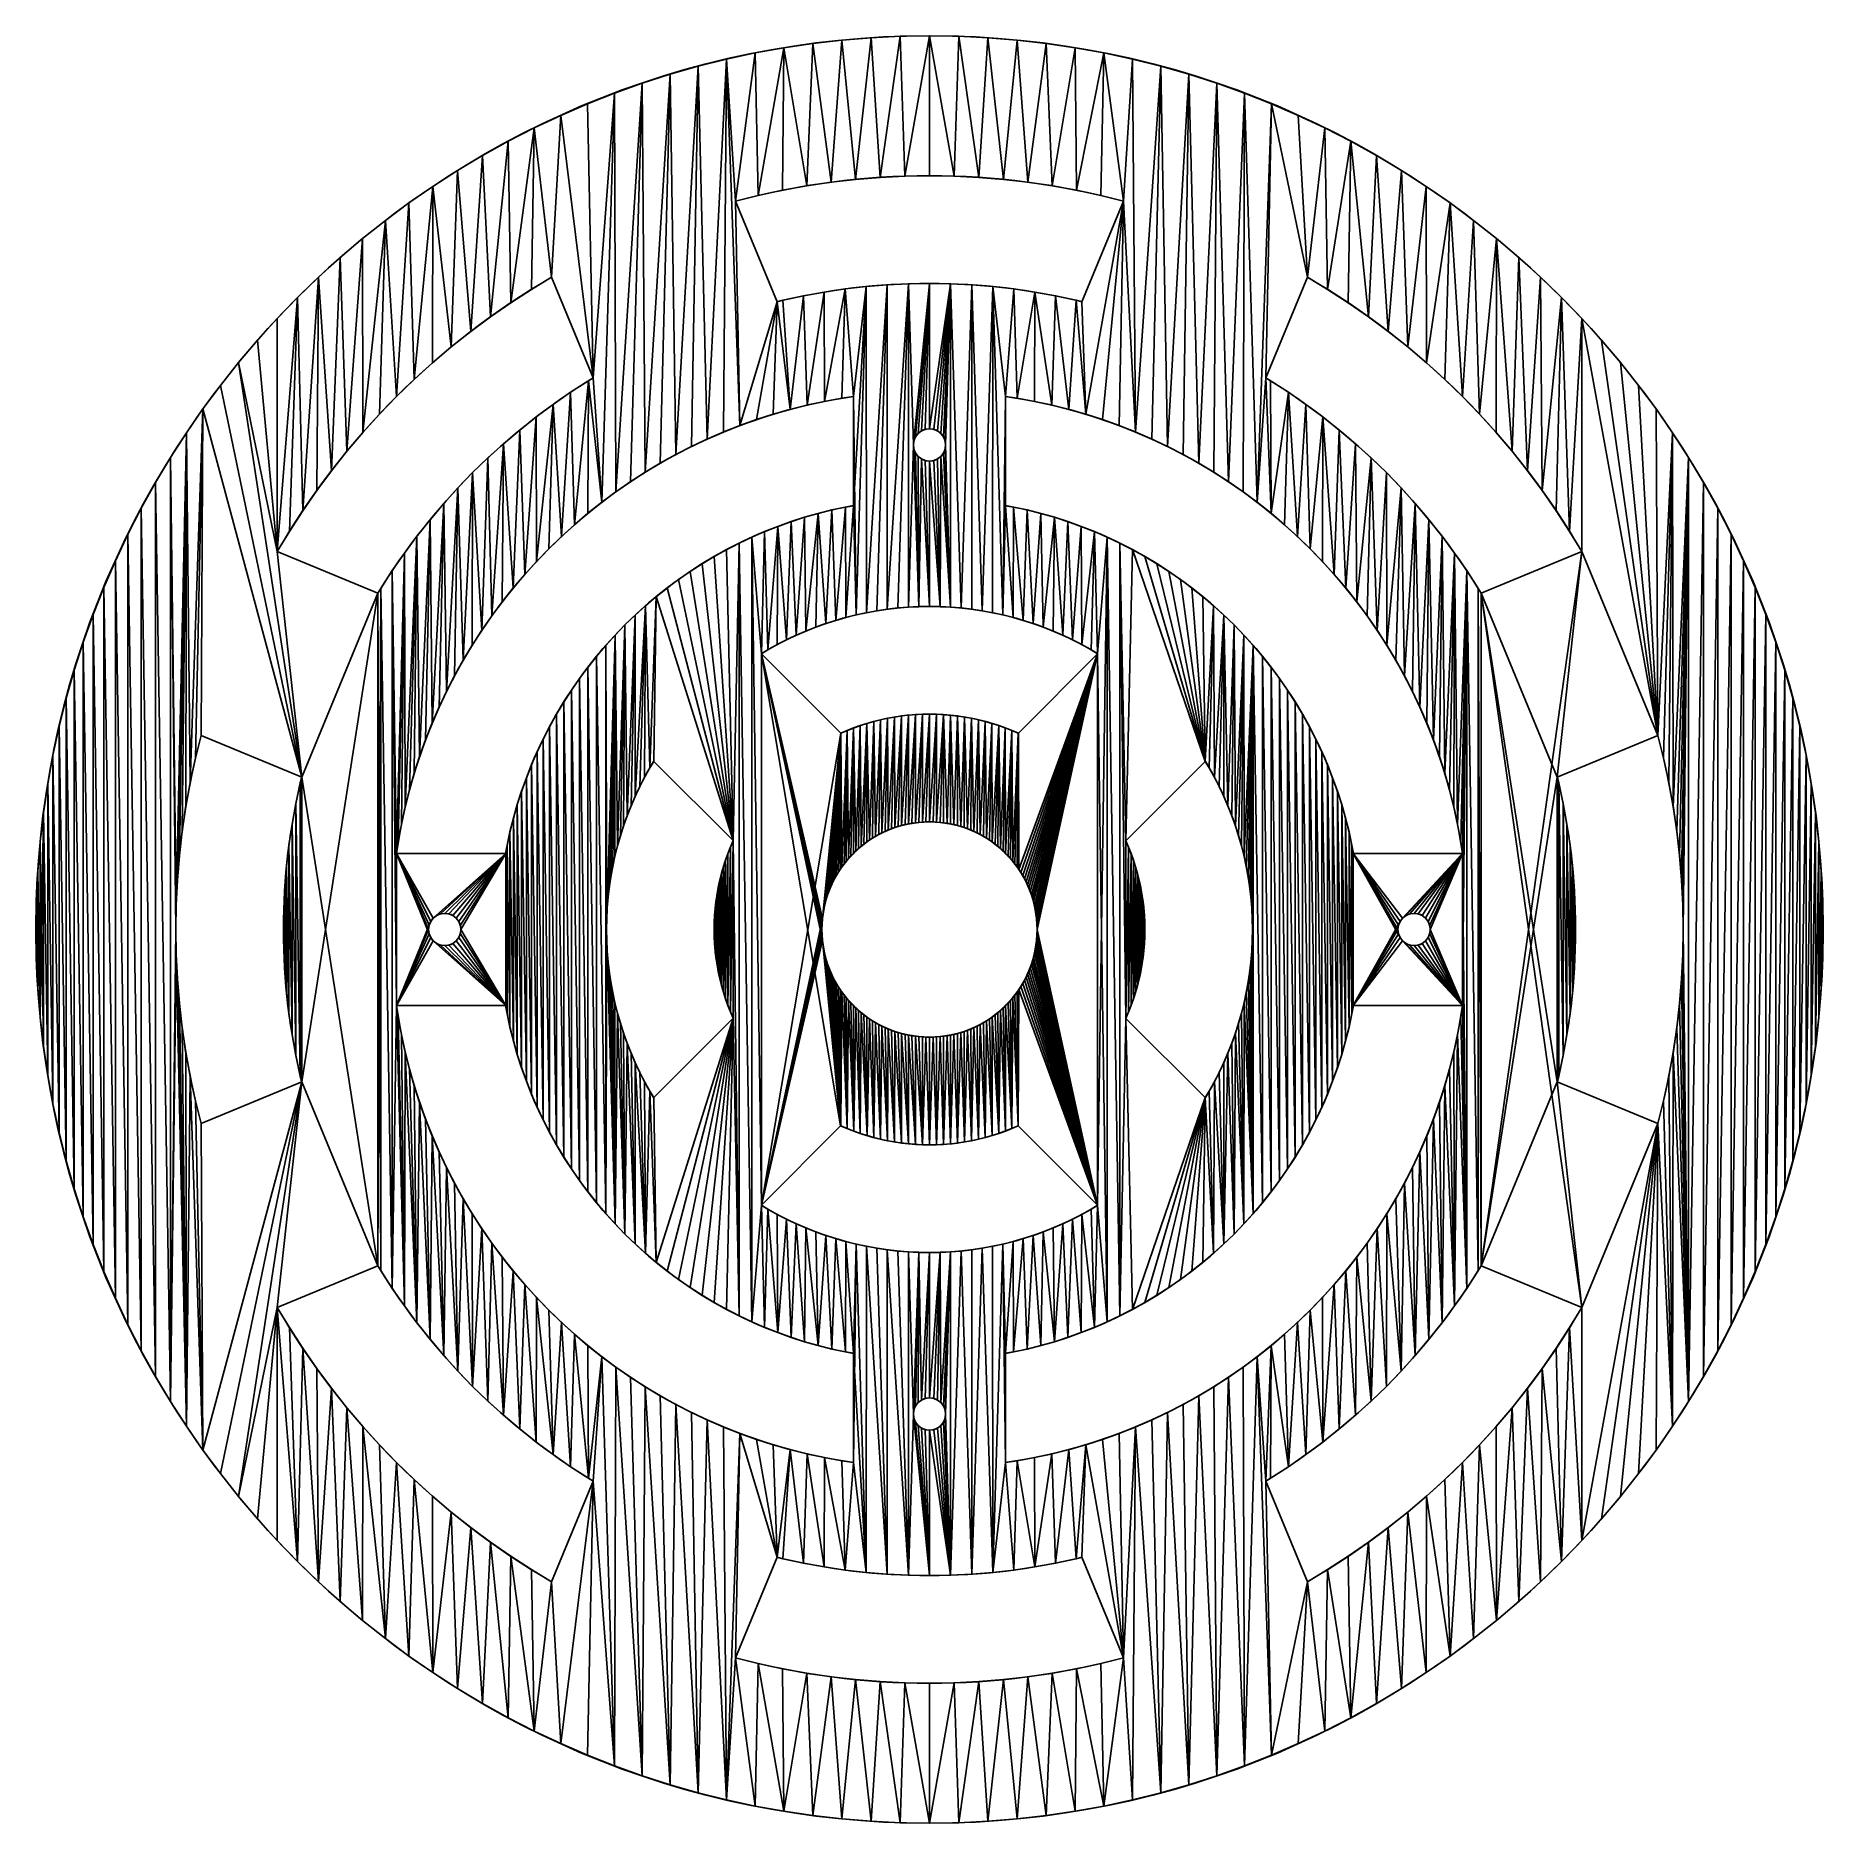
# Model space of a CAD drawing. Extents: x 0 to 166, y 0 to 166.
import ezdxf

# ---------------------------------------------------------------- set-up
doc = ezdxf.new("R2010")
doc.units = 0
doc.header["$MEASUREMENT"] = 0
doc.layers.get('0').update_dxf_attribs({"color": 13, "linetype": 'CONTINUOUS'})

msp = doc.modelspace()

# ---------------------------------------------------------------- linework, layer by layer
for p, q in [((83, 166), (83, 166, 2)), ((66.81, 164.41), (66.81, 164.41, 2)), ((69.48, 164.89), (69.48, 164.89, 2)), ((72.17, 165.29), (72.17, 165.29, 2)), ((74.86, 165.6), (74.86, 165.6, 2)), ((77.57, 165.82), (77.57, 165.82, 2)), ((80.28, 165.96), (80.28, 165.96, 2)), ((85.72, 165.96), (85.72, 165.96, 2)), ((88.43, 165.82), (88.43, 165.82, 2)), ((91.14, 165.6), (91.14, 165.6, 2)), ((93.83, 165.29), (93.83, 165.29, 2)), ((96.52, 164.89), (96.52, 164.89, 2)), ((99.19, 164.41), (99.19, 164.41, 2)), ((61.52, 163.17), (61.52, 163.17, 2)), ((64.15, 163.83), (64.15, 163.83, 2)), ((101.85, 163.83), (101.85, 163.83, 2)), ((104.48, 163.17), (104.48, 163.17, 2)), ((56.32, 161.6), (56.32, 161.6, 2)), ((58.91, 162.43), (58.91, 162.43, 2)), ((107.09, 162.43), (107.09, 162.43, 2)), ((109.68, 161.6), (109.68, 161.6, 2)), ((51.24, 159.68), (51.24, 159.68, 2)), ((53.76, 160.68), (53.76, 160.68, 2)), ((112.24, 160.68), (112.24, 160.68, 2)), ((114.76, 159.68), (114.76, 159.68, 2)), ((48.75, 158.6), (48.75, 158.6, 2)), ((117.25, 158.6), (117.25, 158.6, 2)), ((43.87, 156.2), (43.87, 156.2, 2)), ((46.29, 157.44), (46.29, 157.44, 2)), ((119.71, 157.44), (119.71, 157.44, 2)), ((122.13, 156.2), (122.13, 156.2, 2)), ((41.5, 154.88), (41.5, 154.88, 2)), ((124.5, 154.88), (124.5, 154.88, 2)), ((39.17, 153.48), (39.17, 153.48, 2)), ((78.42, 152.85), (78.42, 152.85, 2)), ((80.71, 152.96), (80.71, 152.96, 2)), ((83, 153), (83, 153, 2)), ((85.29, 152.96), (85.29, 152.96, 2)), ((87.58, 152.85), (87.58, 152.85, 2)), ((126.83, 153.48), (126.83, 153.48, 2)), ((36.89, 152.01), (36.89, 152.01, 2)), ((67.1, 151.17), (67.1, 151.17, 2)), ((69.34, 151.65), (69.34, 151.65, 2)), ((71.6, 152.07), (71.6, 152.07, 2)), ((73.86, 152.4), (73.86, 152.4, 2)), ((76.14, 152.66), (76.14, 152.66, 2)), ((89.86, 152.66), (89.86, 152.66, 2)), ((92.14, 152.4), (92.14, 152.4, 2)), ((94.4, 152.07), (94.4, 152.07, 2)), ((96.66, 151.65), (96.66, 151.65, 2)), ((98.9, 151.17), (98.9, 151.17, 2)), ((129.11, 152.01), (129.11, 152.01, 2)), ((34.65, 150.47), (34.65, 150.47, 2)), ((68.85, 141.3), (64.98, 150.64)), ((68.85, 141.3, 2), (64.98, 150.64, 2)), ((64.98, 150.64), (64.98, 150.64, 2)), ((97.15, 141.3), (101.02, 150.64)), ((97.15, 141.3, 2), (101.02, 150.64, 2)), ((101.02, 150.64), (101.02, 150.64, 2)), ((131.35, 150.47), (131.35, 150.47, 2)), ((32.47, 148.85), (32.47, 148.85, 2)), ((133.53, 148.85), (133.53, 148.85, 2)), ((30.35, 147.16), (30.35, 147.16, 2)), ((135.65, 147.16), (135.65, 147.16, 2)), ((28.27, 145.4), (28.27, 145.4, 2)), ((137.73, 145.4), (137.73, 145.4, 2)), ((26.26, 143.58), (26.26, 143.58, 2)), ((51.78, 134.23), (47.91, 143.57)), ((51.78, 134.23, 2), (47.91, 143.57, 2)), ((47.91, 143.57), (47.91, 143.57, 2)), ((79.08, 142.87), (79.08, 142.87, 2)), ((81.04, 142.97), (81.04, 142.97, 2)), ((83, 143), (83, 143, 2)), ((84.96, 142.97), (84.96, 142.97, 2)), ((86.92, 142.87), (86.92, 142.87, 2)), ((114.22, 134.23), (118.09, 143.57)), ((114.22, 134.23, 2), (118.09, 143.57, 2)), ((118.09, 143.57), (118.09, 143.57, 2)), ((139.74, 143.58), (139.74, 143.58, 2)), ((24.31, 141.69), (24.31, 141.69, 2)), ((44.11, 141.2), (44.11, 141.2, 2)), ((46.04, 142.44), (46.04, 142.44, 2)), ((68.85, 141.3), (68.85, 141.3, 2)), ((69.38, 141.43), (69.38, 141.43, 2)), ((71.29, 141.85), (71.29, 141.85, 2)), ((73.23, 142.2), (73.23, 142.2, 2)), ((75.17, 142.49), (75.17, 142.49, 2)), ((77.12, 142.71), (77.12, 142.71, 2)), ((88.88, 142.71), (88.88, 142.71, 2)), ((90.83, 142.49), (90.83, 142.49, 2)), ((92.77, 142.2), (92.77, 142.2, 2)), ((94.71, 141.85), (94.71, 141.85, 2)), ((96.62, 141.43), (96.62, 141.43, 2)), ((97.15, 141.3), (97.15, 141.3, 2)), ((119.96, 142.44), (119.96, 142.44, 2)), ((121.89, 141.2), (121.89, 141.2, 2)), ((141.69, 141.69), (141.69, 141.69, 2)), ((22.42, 139.74), (22.42, 139.74, 2)), ((42.23, 139.9), (42.23, 139.9, 2)), ((123.77, 139.9), (123.77, 139.9, 2)), ((143.58, 139.74), (143.58, 139.74, 2)), ((40.39, 138.53), (40.39, 138.53, 2)), ((125.61, 138.53), (125.61, 138.53, 2)), ((20.6, 137.73), (20.6, 137.73, 2)), ((38.59, 137.11), (38.59, 137.11, 2)), ((127.41, 137.11), (127.41, 137.11, 2)), ((145.4, 137.73), (145.4, 137.73, 2)), ((18.84, 135.65), (18.84, 135.65, 2)), ((36.85, 135.63), (36.85, 135.63, 2)), ((129.15, 135.63), (129.15, 135.63, 2)), ((147.16, 135.65), (147.16, 135.65, 2)), ((17.15, 133.53), (17.15, 133.53, 2)), ((35.15, 134.09), (35.15, 134.09, 2)), ((49.67, 132.89), (49.67, 132.89, 2)), ((51.32, 133.95), (51.32, 133.95, 2)), ((51.78, 134.23), (51.78, 134.23, 2)), ((114.22, 134.23), (114.22, 134.23, 2)), ((114.68, 133.95), (114.68, 133.95, 2)), ((116.33, 132.89), (116.33, 132.89, 2)), ((130.85, 134.09), (130.85, 134.09, 2)), ((148.85, 133.53), (148.85, 133.53, 2)), ((15.53, 131.35), (15.53, 131.35, 2)), ((33.5, 132.5), (33.5, 132.5, 2)), ((48.05, 131.77), (48.05, 131.77, 2)), ((70.06, 131.3), (70.06, 131.3, 2)), ((71.65, 131.69), (71.65, 131.69, 2)), ((73.25, 132.04), (73.25, 132.04, 2)), ((74.86, 132.33), (74.86, 132.33, 2)), ((75.93, 122.36), (75.93, 132.49)), ((75.93, 122.36, 2), (75.93, 132.49, 2)), ((75.93, 132.49), (75.93, 132.49, 2)), ((90.07, 132.49), (90.07, 122.36)), ((90.07, 132.49, 2), (90.07, 122.36, 2)), ((90.07, 132.49), (90.07, 132.49, 2)), ((91.14, 132.33), (91.14, 132.33, 2)), ((92.75, 132.04), (92.75, 132.04, 2)), ((94.35, 131.69), (94.35, 131.69, 2)), ((95.94, 131.3), (95.94, 131.3, 2)), ((117.95, 131.77), (117.95, 131.77, 2)), ((132.5, 132.5), (132.5, 132.5, 2)), ((150.47, 131.35), (150.47, 131.35, 2)), ((31.91, 130.85), (31.91, 130.85, 2)), ((46.47, 130.6), (46.47, 130.6, 2)), ((65.39, 129.8), (65.39, 129.8, 2)), ((66.93, 130.35), (66.93, 130.35, 2)), ((68.49, 130.85), (68.49, 130.85, 2)), ((83, 129.5), (83, 129.5, 2)), ((97.51, 130.85), (97.51, 130.85, 2)), ((99.07, 130.35), (99.07, 130.35, 2)), ((100.61, 129.8), (100.61, 129.8, 2)), ((119.53, 130.6), (119.53, 130.6, 2)), ((134.09, 130.85), (134.09, 130.85, 2)), ((13.99, 129.11), (13.99, 129.11, 2)), ((30.37, 129.15), (30.37, 129.15, 2)), ((43.44, 128.11), (43.44, 128.11, 2)), ((44.94, 129.38), (44.94, 129.38, 2)), ((60.89, 127.84), (60.89, 127.84, 2)), ((62.36, 128.54), (62.36, 128.54, 2)), ((63.87, 129.19), (63.87, 129.19, 2)), ((81.5, 128), (81.5, 128, 2)), ((81.55, 128.39), (81.55, 128.39, 2)), ((81.7, 128.75), (81.7, 128.75, 2)), ((81.94, 129.06), (81.94, 129.06, 2)), ((82.25, 129.3), (82.25, 129.3, 2)), ((82.61, 129.45), (82.61, 129.45, 2)), ((83.39, 129.45), (83.39, 129.45, 2)), ((83.75, 129.3), (83.75, 129.3, 2)), ((84.06, 129.06), (84.06, 129.06, 2)), ((84.3, 128.75), (84.3, 128.75, 2)), ((84.45, 128.39), (84.45, 128.39, 2)), ((84.5, 128), (84.5, 128, 2)), ((102.13, 129.19), (102.13, 129.19, 2)), ((103.64, 128.54), (103.64, 128.54, 2)), ((105.11, 127.84), (105.11, 127.84, 2)), ((121.06, 129.38), (121.06, 129.38, 2)), ((122.56, 128.11), (122.56, 128.11, 2)), ((135.63, 129.15), (135.63, 129.15, 2)), ((152.01, 129.11), (152.01, 129.11, 2)), ((12.52, 126.83), (12.52, 126.83, 2)), ((28.89, 127.41), (28.89, 127.41, 2)), ((41.98, 126.79), (41.98, 126.79, 2)), ((58, 126.3), (58, 126.3, 2)), ((59.43, 127.1), (59.43, 127.1, 2)), ((81.55, 127.61), (81.55, 127.61, 2)), ((81.7, 127.25), (81.7, 127.25, 2)), ((81.94, 126.94), (81.94, 126.94, 2)), ((82.25, 126.7), (82.25, 126.7, 2)), ((82.61, 126.55), (82.61, 126.55, 2)), ((83, 126.5), (83, 126.5, 2)), ((83.39, 126.55), (83.39, 126.55, 2)), ((83.75, 126.7), (83.75, 126.7, 2)), ((84.06, 126.94), (84.06, 126.94, 2)), ((84.3, 127.25), (84.3, 127.25, 2)), ((84.45, 127.61), (84.45, 127.61, 2)), ((106.57, 127.1), (106.57, 127.1, 2)), ((108, 126.3), (108, 126.3, 2)), ((124.02, 126.79), (124.02, 126.79, 2)), ((137.11, 127.41), (137.11, 127.41, 2)), ((153.48, 126.83), (153.48, 126.83, 2)), ((11.12, 124.5), (11.12, 124.5, 2)), ((27.47, 125.61), (27.47, 125.61, 2)), ((40.57, 125.43), (40.57, 125.43, 2)), ((55.22, 124.57), (55.22, 124.57, 2)), ((56.6, 125.46), (56.6, 125.46, 2)), ((109.4, 125.46), (109.4, 125.46, 2)), ((110.78, 124.57), (110.78, 124.57, 2)), ((125.43, 125.43), (125.43, 125.43, 2)), ((138.53, 125.61), (138.53, 125.61, 2)), ((154.88, 124.5), (154.88, 124.5, 2)), ((26.1, 123.77), (26.1, 123.77, 2)), ((39.21, 124.02), (39.21, 124.02, 2)), ((53.88, 123.64), (53.88, 123.64, 2)), ((112.12, 123.64), (112.12, 123.64, 2)), ((126.79, 124.02), (126.79, 124.02, 2)), ((139.9, 123.77), (139.9, 123.77, 2)), ((9.8, 122.13), (9.8, 122.13, 2)), ((24.8, 121.89), (24.8, 121.89, 2)), ((37.89, 122.56), (37.89, 122.56, 2)), ((51.28, 121.65), (51.28, 121.65, 2)), ((52.56, 122.67), (52.56, 122.67, 2)), ((71.39, 121.28), (71.39, 121.28, 2)), ((72.65, 121.64), (72.65, 121.64, 2)), ((73.92, 121.96), (73.92, 121.96, 2)), ((75.2, 122.23), (75.2, 122.23, 2)), ((75.93, 122.36), (75.93, 122.36, 2)), ((90.07, 122.36), (90.07, 122.36, 2)), ((90.8, 122.23), (90.8, 122.23, 2)), ((92.08, 121.96), (92.08, 121.96, 2)), ((93.35, 121.64), (93.35, 121.64, 2)), ((94.61, 121.28), (94.61, 121.28, 2)), ((113.44, 122.67), (113.44, 122.67, 2)), ((114.72, 121.65), (114.72, 121.65, 2)), ((128.11, 122.56), (128.11, 122.56, 2)), ((141.2, 121.89), (141.2, 121.89, 2)), ((156.2, 122.13), (156.2, 122.13, 2)), ((8.56, 119.71), (8.56, 119.71, 2)), ((23.56, 119.96), (23.56, 119.96, 2)), ((35.4, 119.53), (35.4, 119.53, 2)), ((36.62, 121.06), (36.62, 121.06, 2)), ((50.03, 120.59), (50.03, 120.59, 2)), ((67.69, 119.96), (67.69, 119.96, 2)), ((68.91, 120.44), (68.91, 120.44, 2)), ((70.14, 120.88), (70.14, 120.88, 2)), ((95.86, 120.88), (95.86, 120.88, 2)), ((97.09, 120.44), (97.09, 120.44, 2)), ((98.31, 119.96), (98.31, 119.96, 2)), ((115.97, 120.59), (115.97, 120.59, 2)), ((129.38, 121.06), (129.38, 121.06, 2)), ((130.6, 119.53), (130.6, 119.53, 2)), ((142.44, 119.96), (142.44, 119.96, 2)), ((157.44, 119.71), (157.44, 119.71, 2)), ((31.77, 114.22), (22.43, 118.09)), ((31.77, 114.22, 2), (22.43, 118.09, 2)), ((22.43, 118.09), (22.43, 118.09, 2)), ((34.23, 117.95), (34.23, 117.95, 2)), ((47.64, 118.36), (47.64, 118.36, 2)), ((48.82, 119.49), (48.82, 119.49, 2)), ((64.14, 118.28), (64.14, 118.28, 2)), ((65.31, 118.87), (65.31, 118.87, 2)), ((66.49, 119.43), (66.49, 119.43, 2)), ((99.51, 119.43), (99.51, 119.43, 2)), ((100.69, 118.87), (100.69, 118.87, 2)), ((101.86, 118.28), (101.86, 118.28, 2)), ((117.18, 119.49), (117.18, 119.49, 2)), ((118.36, 118.36), (118.36, 118.36, 2)), ((131.77, 117.95), (131.77, 117.95, 2)), ((134.23, 114.22), (143.57, 118.09)), ((134.23, 114.22, 2), (143.57, 118.09, 2)), ((143.57, 118.09), (143.57, 118.09, 2)), ((7.4, 117.25), (7.4, 117.25, 2)), ((33.11, 116.33), (33.11, 116.33, 2)), ((46.51, 117.18), (46.51, 117.18, 2)), ((60.78, 116.26), (60.78, 116.26, 2)), ((61.88, 116.97), (61.88, 116.97, 2)), ((63, 117.64), (63, 117.64, 2)), ((103, 117.64), (103, 117.64, 2)), ((104.12, 116.97), (104.12, 116.97, 2)), ((105.22, 116.26), (105.22, 116.26, 2)), ((119.49, 117.18), (119.49, 117.18, 2)), ((132.89, 116.33), (132.89, 116.33, 2)), ((158.6, 117.25), (158.6, 117.25, 2)), ((6.32, 114.76), (6.32, 114.76, 2)), ((32.05, 114.68), (32.05, 114.68, 2)), ((44.35, 114.72), (44.35, 114.72, 2)), ((45.41, 115.97), (45.41, 115.97, 2)), ((58.65, 114.73), (58.65, 114.73, 2)), ((59.7, 115.51), (59.7, 115.51, 2)), ((106.3, 115.51), (106.3, 115.51, 2)), ((107.35, 114.73), (107.35, 114.73, 2)), ((120.59, 115.97), (120.59, 115.97, 2)), ((121.65, 114.72), (121.65, 114.72, 2)), ((133.95, 114.68), (133.95, 114.68, 2)), ((159.68, 114.76), (159.68, 114.76, 2)), ((31.77, 114.22), (31.77, 114.22, 2)), ((43.33, 113.44), (43.33, 113.44, 2)), ((56.63, 113.07), (56.63, 113.07, 2)), ((57.62, 113.92), (57.62, 113.92, 2)), ((81.04, 112.94), (81.04, 112.94, 2)), ((82.02, 112.98), (82.02, 112.98, 2)), ((83, 113), (83, 113, 2)), ((83.98, 112.98), (83.98, 112.98, 2)), ((84.96, 112.94), (84.96, 112.94, 2)), ((108.38, 113.92), (108.38, 113.92, 2)), ((109.37, 113.07), (109.37, 113.07, 2)), ((122.67, 113.44), (122.67, 113.44, 2)), ((134.23, 114.22), (134.23, 114.22, 2)), ((5.32, 112.24), (5.32, 112.24, 2)), ((42.36, 112.12), (42.36, 112.12, 2)), ((54.72, 111.28), (54.72, 111.28, 2)), ((55.66, 112.19), (55.66, 112.19, 2)), ((73.36, 111.41), (73.36, 111.41, 2)), ((74.29, 111.71), (74.29, 111.71, 2)), ((75.24, 111.98), (75.24, 111.98, 2)), ((76.19, 112.22), (76.19, 112.22, 2)), ((77.15, 112.42), (77.15, 112.42, 2)), ((78.11, 112.6), (78.11, 112.6, 2)), ((79.08, 112.74), (79.08, 112.74, 2)), ((80.06, 112.86), (80.06, 112.86, 2)), ((85.94, 112.86), (85.94, 112.86, 2)), ((86.92, 112.74), (86.92, 112.74, 2)), ((87.89, 112.6), (87.89, 112.6, 2)), ((88.85, 112.42), (88.85, 112.42, 2)), ((89.81, 112.22), (89.81, 112.22, 2)), ((90.76, 111.98), (90.76, 111.98, 2)), ((91.71, 111.71), (91.71, 111.71, 2)), ((92.64, 111.41), (92.64, 111.41, 2)), ((110.34, 112.19), (110.34, 112.19, 2)), ((111.28, 111.28), (111.28, 111.28, 2)), ((123.64, 112.12), (123.64, 112.12, 2)), ((160.68, 112.24), (160.68, 112.24, 2)), ((4.4, 109.68), (4.4, 109.68, 2)), ((41.43, 110.78), (41.43, 110.78, 2)), ((53.81, 110.34), (53.81, 110.34, 2)), ((69.73, 109.91), (69.73, 109.91, 2)), ((70.62, 110.33), (70.62, 110.33, 2)), ((71.52, 110.72), (71.52, 110.72, 2)), ((72.43, 111.08), (72.43, 111.08, 2)), ((93.57, 111.08), (93.57, 111.08, 2)), ((94.48, 110.72), (94.48, 110.72, 2)), ((95.38, 110.33), (95.38, 110.33, 2)), ((96.27, 109.91), (96.27, 109.91, 2)), ((112.19, 110.34), (112.19, 110.34, 2)), ((124.57, 110.78), (124.57, 110.78, 2)), ((161.6, 109.68), (161.6, 109.68, 2)), ((39.7, 108), (39.7, 108, 2)), ((40.54, 109.4), (40.54, 109.4, 2)), ((52.08, 108.38), (52.08, 108.38, 2)), ((52.93, 109.37), (52.93, 109.37, 2)), ((74.77, 101.23), (67.39, 108.61)), ((74.77, 101.23, 2), (67.39, 108.61, 2)), ((67.39, 108.61), (67.39, 108.61, 2)), ((68, 108.98), (68, 108.98, 2)), ((68.86, 109.46), (68.86, 109.46, 2)), ((91.25, 101.22), (98.61, 108.61)), ((91.25, 101.22, 2), (98.61, 108.61, 2)), ((97.14, 109.46), (97.14, 109.46, 2)), ((98, 108.98), (98, 108.98, 2)), ((98.61, 108.61), (98.61, 108.61, 2)), ((113.07, 109.37), (113.07, 109.37, 2)), ((113.92, 108.38), (113.92, 108.38, 2)), ((125.46, 109.4), (125.46, 109.4, 2)), ((126.3, 108), (126.3, 108, 2)), ((3.57, 107.09), (3.57, 107.09, 2)), ((38.9, 106.57), (38.9, 106.57, 2)), ((50.49, 106.3), (50.49, 106.3, 2)), ((51.27, 107.35), (51.27, 107.35, 2)), ((114.73, 107.35), (114.73, 107.35, 2)), ((115.51, 106.3), (115.51, 106.3, 2)), ((127.1, 106.57), (127.1, 106.57, 2)), ((162.43, 107.09), (162.43, 107.09, 2)), ((38.16, 105.11), (38.16, 105.11, 2)), ((49.74, 105.22), (49.74, 105.22, 2)), ((116.26, 105.22), (116.26, 105.22, 2)), ((127.84, 105.11), (127.84, 105.11, 2)), ((2.83, 104.48), (2.83, 104.48, 2)), ((37.46, 103.64), (37.46, 103.64, 2)), ((48.36, 103), (48.36, 103, 2)), ((49.03, 104.12), (49.03, 104.12, 2)), ((81.69, 102.96), (81.69, 102.96, 2)), ((82.34, 102.99), (82.34, 102.99, 2)), ((83, 103), (83, 103, 2)), ((83.65, 102.99), (83.65, 102.99, 2)), ((84.31, 102.96), (84.31, 102.96, 2)), ((116.97, 104.12), (116.97, 104.12, 2)), ((117.64, 103), (117.64, 103, 2)), ((128.54, 103.64), (128.54, 103.64, 2)), ((163.17, 104.48), (163.17, 104.48, 2)), ((2.17, 101.85), (2.17, 101.85, 2)), ((36.81, 102.13), (36.81, 102.13, 2)), ((47.72, 101.86), (47.72, 101.86, 2)), ((75.35, 101.48), (75.35, 101.48, 2)), ((75.95, 101.72), (75.95, 101.72, 2)), ((76.57, 101.94), (76.57, 101.94, 2)), ((77.19, 102.14), (77.19, 102.14, 2)), ((77.82, 102.32), (77.82, 102.32, 2)), ((78.46, 102.48), (78.46, 102.48, 2)), ((79.1, 102.62), (79.1, 102.62, 2)), ((79.74, 102.73), (79.74, 102.73, 2)), ((80.39, 102.83), (80.39, 102.83, 2)), ((81.04, 102.9), (81.04, 102.9, 2)), ((84.96, 102.9), (84.96, 102.9, 2)), ((85.61, 102.83), (85.61, 102.83, 2)), ((86.26, 102.73), (86.26, 102.73, 2)), ((86.9, 102.62), (86.9, 102.62, 2)), ((87.54, 102.48), (87.54, 102.48, 2)), ((88.18, 102.32), (88.18, 102.32, 2)), ((88.8, 102.14), (88.8, 102.14, 2)), ((89.43, 101.94), (89.43, 101.94, 2)), ((90.04, 101.72), (90.04, 101.72, 2)), ((90.65, 101.48), (90.65, 101.48, 2)), ((118.28, 101.86), (118.28, 101.86, 2)), ((129.19, 102.13), (129.19, 102.13, 2)), ((163.83, 101.85), (163.83, 101.85, 2)), ((24.7, 97.15), (15.36, 101.02)), ((24.7, 97.15, 2), (15.36, 101.02, 2)), ((15.36, 101.02), (15.36, 101.02, 2)), ((36.2, 100.61), (36.2, 100.61, 2)), ((47.13, 100.69), (47.13, 100.69, 2)), ((74.77, 101.23), (74.77, 101.23, 2)), ((91.23, 101.23), (91.23, 101.23, 2)), ((91.25, 101.22), (91.25, 101.22, 2)), ((118.87, 100.69), (118.87, 100.69, 2)), ((129.8, 100.61), (129.8, 100.61, 2)), ((141.3, 97.15), (150.64, 101.02)), ((141.3, 97.15, 2), (150.64, 101.02, 2)), ((150.64, 101.02), (150.64, 101.02, 2)), ((1.59, 99.19), (1.59, 99.19, 2)), ((14.83, 98.9), (14.83, 98.9, 2)), ((35.65, 99.07), (35.65, 99.07, 2)), ((46.04, 98.31), (46.04, 98.31, 2)), ((46.57, 99.51), (46.57, 99.51, 2)), ((57.02, 98), (57.02, 98, 2)), ((64.78, 91.25), (57.39, 98.61)), ((57.39, 98.61), (57.39, 98.61, 2)), ((64.78, 91.25, 2), (57.39, 98.61, 2)), ((101.23, 91.23), (108.61, 98.61)), ((101.23, 91.23, 2), (108.61, 98.61, 2)), ((108.61, 98.61), (108.61, 98.61, 2)), ((108.98, 98), (108.98, 98, 2)), ((119.43, 99.51), (119.43, 99.51, 2)), ((119.96, 98.31), (119.96, 98.31, 2)), ((130.35, 99.07), (130.35, 99.07, 2)), ((151.17, 98.9), (151.17, 98.9, 2)), ((164.41, 99.19), (164.41, 99.19, 2)), ((1.11, 96.52), (1.11, 96.52, 2)), ((14.35, 96.66), (14.35, 96.66, 2)), ((24.57, 96.62), (24.57, 96.62, 2)), ((24.7, 97.15), (24.7, 97.15, 2)), ((35.15, 97.51), (35.15, 97.51, 2)), ((45.56, 97.09), (45.56, 97.09, 2)), ((56.54, 97.14), (56.54, 97.14, 2)), ((109.46, 97.14), (109.46, 97.14, 2)), ((120.44, 97.09), (120.44, 97.09, 2)), ((130.85, 97.51), (130.85, 97.51, 2)), ((141.3, 97.15), (141.3, 97.15, 2)), ((141.43, 96.62), (141.43, 96.62, 2)), ((151.65, 96.66), (151.65, 96.66, 2)), ((164.89, 96.52), (164.89, 96.52, 2)), ((24.15, 94.71), (24.15, 94.71, 2)), ((34.7, 95.94), (34.7, 95.94, 2)), ((45.12, 95.86), (45.12, 95.86, 2)), ((55.67, 95.38), (55.67, 95.38, 2)), ((56.09, 96.27), (56.09, 96.27, 2)), ((109.91, 96.27), (109.91, 96.27, 2)), ((110.33, 95.38), (110.33, 95.38, 2)), ((120.88, 95.86), (120.88, 95.86, 2)), ((131.3, 95.94), (131.3, 95.94, 2)), ((141.85, 94.71), (141.85, 94.71, 2)), ((0.71, 93.83), (0.71, 93.83, 2)), ((13.93, 94.4), (13.93, 94.4, 2)), ((34.31, 94.35), (34.31, 94.35, 2)), ((44.36, 93.35), (44.36, 93.35, 2)), ((44.72, 94.61), (44.72, 94.61, 2)), ((54.92, 93.57), (54.92, 93.57, 2)), ((55.28, 94.48), (55.28, 94.48, 2)), ((82.35, 92.98), (82.35, 92.98, 2)), ((82.67, 92.99), (82.67, 92.99, 2)), ((83, 93), (83, 93, 2)), ((83.33, 92.99), (83.33, 92.99, 2)), ((83.65, 92.98), (83.65, 92.98, 2)), ((110.72, 94.48), (110.72, 94.48, 2)), ((111.08, 93.57), (111.08, 93.57, 2)), ((121.28, 94.61), (121.28, 94.61, 2)), ((121.64, 93.35), (121.64, 93.35, 2)), ((131.69, 94.35), (131.69, 94.35, 2)), ((152.07, 94.4), (152.07, 94.4, 2)), ((165.29, 93.83), (165.29, 93.83, 2)), ((13.6, 92.14), (13.6, 92.14, 2)), ((23.8, 92.77), (23.8, 92.77, 2)), ((33.96, 92.75), (33.96, 92.75, 2)), ((44.04, 92.08), (44.04, 92.08, 2)), ((54.29, 91.71), (54.29, 91.71, 2)), ((54.59, 92.64), (54.59, 92.64, 2)), ((77.44, 91.31), (77.44, 91.31, 2)), ((77.72, 91.49), (77.72, 91.49, 2)), ((78, 91.66), (78, 91.66, 2)), ((78.29, 91.82), (78.29, 91.82, 2)), ((78.58, 91.97), (78.58, 91.97, 2)), ((78.87, 92.11), (78.87, 92.11, 2)), ((79.17, 92.24), (79.17, 92.24, 2)), ((79.48, 92.36), (79.48, 92.36, 2)), ((79.79, 92.47), (79.79, 92.47, 2)), ((80.1, 92.57), (80.1, 92.57, 2)), ((80.41, 92.66), (80.41, 92.66, 2)), ((80.73, 92.74), (80.73, 92.74, 2)), ((81.05, 92.81), (81.05, 92.81, 2)), ((81.37, 92.87), (81.37, 92.87, 2)), ((81.69, 92.91), (81.69, 92.91, 2)), ((82.02, 92.95), (82.02, 92.95, 2)), ((83.98, 92.95), (83.98, 92.95, 2)), ((84.31, 92.91), (84.31, 92.91, 2)), ((84.63, 92.87), (84.63, 92.87, 2)), ((84.95, 92.81), (84.95, 92.81, 2)), ((85.27, 92.74), (85.27, 92.74, 2)), ((85.59, 92.66), (85.59, 92.66, 2)), ((85.9, 92.57), (85.9, 92.57, 2)), ((86.21, 92.47), (86.21, 92.47, 2)), ((86.52, 92.36), (86.52, 92.36, 2)), ((86.83, 92.24), (86.83, 92.24, 2)), ((87.13, 92.11), (87.13, 92.11, 2)), ((87.42, 91.97), (87.42, 91.97, 2)), ((87.71, 91.82), (87.71, 91.82, 2)), ((88, 91.66), (88, 91.66, 2)), ((88.28, 91.49), (88.28, 91.49, 2)), ((88.56, 91.31), (88.56, 91.31, 2)), ((111.41, 92.64), (111.41, 92.64, 2)), ((111.71, 91.71), (111.71, 91.71, 2)), ((121.96, 92.08), (121.96, 92.08, 2)), ((132.04, 92.75), (132.04, 92.75, 2)), ((142.2, 92.77), (142.2, 92.77, 2)), ((152.4, 92.14), (152.4, 92.14, 2)), ((0.4, 91.14), (0.4, 91.14, 2)), ((13.34, 89.86), (13.34, 89.86, 2)), ((23.51, 90.83), (23.51, 90.83, 2)), ((43.64, 90.07), (33.51, 90.07)), ((43.64, 90.07, 2), (33.51, 90.07, 2)), ((33.51, 90.07), (33.51, 90.07, 2)), ((33.67, 91.14), (33.67, 91.14, 2)), ((43.64, 90.07), (43.64, 90.07, 2)), ((43.77, 90.8), (43.77, 90.8, 2)), ((53.78, 89.81), (53.78, 89.81, 2)), ((54.02, 90.76), (54.02, 90.76, 2)), ((64.28, 90.04), (64.28, 90.04, 2)), ((64.52, 90.65), (64.52, 90.65, 2)), ((64.77, 91.23), (64.77, 91.23, 2)), ((64.78, 91.25), (64.78, 91.25, 2)), ((75.7, 89.84), (75.7, 89.84, 2)), ((75.93, 90.07), (75.93, 90.07, 2)), ((76.16, 90.3), (76.16, 90.3, 2)), ((76.41, 90.52), (76.41, 90.52, 2)), ((76.66, 90.73), (76.66, 90.73, 2)), ((76.91, 90.93), (76.91, 90.93, 2)), ((77.18, 91.13), (77.18, 91.13, 2)), ((88.82, 91.13), (88.82, 91.13, 2)), ((89.09, 90.93), (89.09, 90.93, 2)), ((89.34, 90.73), (89.34, 90.73, 2)), ((89.59, 90.52), (89.59, 90.52, 2)), ((89.84, 90.3), (89.84, 90.3, 2)), ((90.07, 90.07), (90.07, 90.07, 2)), ((90.3, 89.84), (90.3, 89.84, 2)), ((101.23, 91.23), (101.23, 91.23, 2)), ((101.48, 90.65), (101.48, 90.65, 2)), ((101.72, 90.05), (101.72, 90.05, 2)), ((111.98, 90.76), (111.98, 90.76, 2)), ((112.22, 89.81), (112.22, 89.81, 2)), ((122.23, 90.8), (122.23, 90.8, 2)), ((122.36, 90.07), (132.49, 90.07)), ((122.36, 90.07, 2), (132.49, 90.07, 2)), ((122.36, 90.07), (122.36, 90.07, 2)), ((132.33, 91.14), (132.33, 91.14, 2)), ((132.49, 90.07), (132.49, 90.07, 2)), ((142.49, 90.83), (142.49, 90.83, 2)), ((152.66, 89.86), (152.66, 89.86, 2)), ((165.6, 91.14), (165.6, 91.14, 2)), ((0.18, 88.43), (0.18, 88.43, 2)), ((23.29, 88.88), (23.29, 88.88, 2)), ((53.58, 88.85), (53.58, 88.85, 2)), ((63.68, 88.18), (63.68, 88.18, 2)), ((63.86, 88.8), (63.86, 88.8, 2)), ((64.06, 89.43), (64.06, 89.43, 2)), ((74.34, 88), (74.34, 88, 2)), ((74.51, 88.28), (74.51, 88.28, 2)), ((74.69, 88.56), (74.69, 88.56, 2)), ((74.87, 88.82), (74.87, 88.82, 2)), ((75.07, 89.09), (75.07, 89.09, 2)), ((75.27, 89.34), (75.27, 89.34, 2)), ((75.48, 89.59), (75.48, 89.59, 2)), ((90.52, 89.59), (90.52, 89.59, 2)), ((90.73, 89.34), (90.73, 89.34, 2)), ((90.93, 89.09), (90.93, 89.09, 2)), ((91.13, 88.82), (91.13, 88.82, 2)), ((91.31, 88.56), (91.31, 88.56, 2)), ((91.49, 88.28), (91.49, 88.28, 2)), ((91.66, 88), (91.66, 88, 2)), ((101.94, 89.43), (101.94, 89.43, 2)), ((102.14, 88.81), (102.14, 88.81, 2)), ((102.32, 88.18), (102.32, 88.18, 2)), ((112.42, 88.85), (112.42, 88.85, 2)), ((142.71, 88.88), (142.71, 88.88, 2)), ((165.82, 88.43), (165.82, 88.43, 2)), ((13.15, 87.58), (13.15, 87.58, 2)), ((23.13, 86.92), (23.13, 86.92, 2)), ((53.26, 86.92), (53.26, 86.92, 2)), ((53.4, 87.89), (53.4, 87.89, 2)), ((63.38, 86.9), (63.38, 86.9, 2)), ((63.52, 87.54), (63.52, 87.54, 2)), ((73.64, 86.52), (73.64, 86.52, 2)), ((73.76, 86.83), (73.76, 86.83, 2)), ((73.89, 87.13), (73.89, 87.13, 2)), ((74.03, 87.42), (74.03, 87.42, 2)), ((74.18, 87.71), (74.18, 87.71, 2)), ((91.82, 87.71), (91.82, 87.71, 2)), ((91.97, 87.42), (91.97, 87.42, 2)), ((92.11, 87.13), (92.11, 87.13, 2)), ((92.24, 86.83), (92.24, 86.83, 2)), ((92.36, 86.52), (92.36, 86.52, 2)), ((102.48, 87.54), (102.48, 87.54, 2)), ((102.62, 86.9), (102.62, 86.9, 2)), ((112.6, 87.89), (112.6, 87.89, 2)), ((112.74, 86.92), (112.74, 86.92, 2)), ((142.87, 86.92), (142.87, 86.92, 2)), ((152.85, 87.58), (152.85, 87.58, 2)), ((0.04, 85.72), (0.04, 85.72, 2)), ((13.04, 85.29), (13.04, 85.29, 2)), ((23.03, 84.96), (23.03, 84.96, 2)), ((53.06, 84.96), (53.06, 84.96, 2)), ((53.14, 85.94), (53.14, 85.94, 2)), ((63.1, 84.96), (63.1, 84.96, 2)), ((63.17, 85.61), (63.17, 85.61, 2)), ((63.27, 86.26), (63.27, 86.26, 2)), ((73.19, 84.95), (73.19, 84.95, 2)), ((73.26, 85.27), (73.26, 85.27, 2)), ((73.34, 85.59), (73.34, 85.59, 2)), ((73.43, 85.9), (73.43, 85.9, 2)), ((73.53, 86.21), (73.53, 86.21, 2)), ((92.47, 86.21), (92.47, 86.21, 2)), ((92.57, 85.9), (92.57, 85.9, 2)), ((92.66, 85.59), (92.66, 85.59, 2)), ((92.74, 85.27), (92.74, 85.27, 2)), ((92.81, 84.95), (92.81, 84.95, 2)), ((102.73, 86.26), (102.73, 86.26, 2)), ((102.83, 85.61), (102.83, 85.61, 2)), ((102.9, 84.96), (102.9, 84.96, 2)), ((112.86, 85.94), (112.86, 85.94, 2)), ((112.94, 84.96), (112.94, 84.96, 2)), ((142.97, 84.96), (142.97, 84.96, 2)), ((152.96, 85.29), (152.96, 85.29, 2)), ((165.96, 85.72), (165.96, 85.72, 2)), ((0, 83), (0, 83, 2)), ((13, 83), (13, 83, 2)), ((23, 83), (23, 83, 2)), ((36.48, 83), (36.48, 83, 2)), ((36.53, 83.39), (36.53, 83.39, 2)), ((36.68, 83.75), (36.68, 83.75, 2)), ((36.92, 84.06), (36.92, 84.06, 2)), ((37.23, 84.3), (37.23, 84.3, 2)), ((37.59, 84.45), (37.59, 84.45, 2)), ((37.98, 84.5), (37.98, 84.5, 2)), ((38.37, 84.45), (38.37, 84.45, 2)), ((38.73, 84.3), (38.73, 84.3, 2)), ((39.04, 84.06), (39.04, 84.06, 2)), ((39.28, 83.75), (39.28, 83.75, 2)), ((39.43, 83.39), (39.43, 83.39, 2)), ((39.48, 83), (39.48, 83, 2)), ((53, 83), (53, 83, 2)), ((53.02, 83.98), (53.02, 83.98, 2)), ((63.01, 83.65), (63.01, 83.65, 2)), ((63.04, 84.31), (63.04, 84.31, 2)), ((73, 83), (73, 83, 2)), ((73.01, 83.33), (73.01, 83.33, 2)), ((73.02, 83.65), (73.02, 83.65, 2)), ((73.05, 83.98), (73.05, 83.98, 2)), ((73.09, 84.31), (73.09, 84.31, 2)), ((73.13, 84.63), (73.13, 84.63, 2)), ((92.87, 84.63), (92.87, 84.63, 2)), ((92.91, 84.31), (92.91, 84.31, 2)), ((92.95, 83.98), (92.95, 83.98, 2)), ((92.98, 83.65), (92.98, 83.65, 2)), ((92.99, 83.33), (92.99, 83.33, 2)), ((102.96, 84.31), (102.96, 84.31, 2)), ((102.99, 83.66), (102.99, 83.66, 2)), ((103, 83), (103, 83, 2)), ((112.98, 83.98), (112.98, 83.98, 2)), ((126.5, 83), (126.5, 83, 2)), ((126.55, 83.39), (126.55, 83.39, 2)), ((126.7, 83.75), (126.7, 83.75, 2)), ((126.94, 84.06), (126.94, 84.06, 2)), ((127.25, 84.3), (127.25, 84.3, 2)), ((127.61, 84.45), (127.61, 84.45, 2)), ((128, 84.5), (128, 84.5, 2)), ((128.39, 84.45), (128.39, 84.45, 2)), ((128.75, 84.3), (128.75, 84.3, 2)), ((129.06, 84.06), (129.06, 84.06, 2)), ((129.3, 83.75), (129.3, 83.75, 2)), ((129.45, 83.39), (129.45, 83.39, 2)), ((129.5, 83), (129.5, 83, 2)), ((166, 83), (166, 83, 2)), ((36.53, 82.61), (36.53, 82.61, 2)), ((36.68, 82.25), (36.68, 82.25, 2)), ((36.92, 81.94), (36.92, 81.94, 2)), ((37.23, 81.7), (37.23, 81.7, 2)), ((37.59, 81.55), (37.59, 81.55, 2)), ((37.98, 81.5), (37.98, 81.5, 2)), ((38.37, 81.55), (38.37, 81.55, 2)), ((38.73, 81.7), (38.73, 81.7, 2)), ((39.04, 81.94), (39.04, 81.94, 2)), ((39.28, 82.25), (39.28, 82.25, 2)), ((39.43, 82.61), (39.43, 82.61, 2)), ((53.02, 82.02), (53.02, 82.02, 2)), ((63, 83), (63, 83, 2)), ((63.01, 82.34), (63.01, 82.34, 2)), ((63.04, 81.69), (63.04, 81.69, 2)), ((73.01, 82.67), (73.01, 82.67, 2)), ((73.02, 82.35), (73.02, 82.35, 2)), ((73.05, 82.02), (73.05, 82.02, 2)), ((73.09, 81.69), (73.09, 81.69, 2)), ((73.13, 81.37), (73.13, 81.37, 2)), ((92.87, 81.37), (92.87, 81.37, 2)), ((92.91, 81.69), (92.91, 81.69, 2)), ((92.95, 82.02), (92.95, 82.02, 2)), ((92.98, 82.35), (92.98, 82.35, 2)), ((92.99, 82.67), (92.99, 82.67, 2)), ((93, 83), (93, 83, 2)), ((102.96, 81.69), (102.96, 81.69, 2)), ((102.99, 82.35), (102.99, 82.35, 2)), ((112.98, 82.02), (112.98, 82.02, 2)), ((113, 83), (113, 83, 2)), ((126.55, 82.61), (126.55, 82.61, 2)), ((126.7, 82.25), (126.7, 82.25, 2)), ((126.94, 81.94), (126.94, 81.94, 2)), ((127.25, 81.7), (127.25, 81.7, 2)), ((127.61, 81.55), (127.61, 81.55, 2)), ((128, 81.5), (128, 81.5, 2)), ((128.39, 81.55), (128.39, 81.55, 2)), ((128.75, 81.7), (128.75, 81.7, 2)), ((129.06, 81.94), (129.06, 81.94, 2)), ((129.3, 82.25), (129.3, 82.25, 2)), ((129.45, 82.61), (129.45, 82.61, 2)), ((143, 83), (143, 83, 2)), ((153, 83), (153, 83, 2)), ((0.04, 80.28), (0.04, 80.28, 2)), ((13.04, 80.71), (13.04, 80.71, 2)), ((23.03, 81.04), (23.03, 81.04, 2)), ((53.06, 81.04), (53.06, 81.04, 2)), ((53.14, 80.06), (53.14, 80.06, 2)), ((63.1, 81.04), (63.1, 81.04, 2)), ((63.17, 80.39), (63.17, 80.39, 2)), ((63.27, 79.74), (63.27, 79.74, 2)), ((73.19, 81.05), (73.19, 81.05, 2)), ((73.26, 80.73), (73.26, 80.73, 2)), ((73.34, 80.41), (73.34, 80.41, 2)), ((73.43, 80.1), (73.43, 80.1, 2)), ((73.53, 79.79), (73.53, 79.79, 2)), ((92.47, 79.79), (92.47, 79.79, 2)), ((92.57, 80.1), (92.57, 80.1, 2)), ((92.66, 80.41), (92.66, 80.41, 2)), ((92.74, 80.73), (92.74, 80.73, 2)), ((92.81, 81.05), (92.81, 81.05, 2)), ((102.73, 79.74), (102.73, 79.74, 2)), ((102.83, 80.39), (102.83, 80.39, 2)), ((102.9, 81.04), (102.9, 81.04, 2)), ((112.86, 80.06), (112.86, 80.06, 2)), ((112.94, 81.04), (112.94, 81.04, 2)), ((142.97, 81.04), (142.97, 81.04, 2)), ((152.96, 80.71), (152.96, 80.71, 2)), ((165.96, 80.28), (165.96, 80.28, 2)), ((13.15, 78.42), (13.15, 78.42, 2)), ((23.13, 79.08), (23.13, 79.08, 2)), ((53.26, 79.08), (53.26, 79.08, 2)), ((53.4, 78.11), (53.4, 78.11, 2)), ((63.38, 79.1), (63.38, 79.1, 2)), ((63.52, 78.46), (63.52, 78.46, 2)), ((73.64, 79.48), (73.64, 79.48, 2)), ((73.76, 79.17), (73.76, 79.17, 2)), ((73.89, 78.87), (73.89, 78.87, 2)), ((74.03, 78.58), (74.03, 78.58, 2)), ((74.18, 78.29), (74.18, 78.29, 2)), ((91.82, 78.29), (91.82, 78.29, 2)), ((91.97, 78.58), (91.97, 78.58, 2)), ((92.11, 78.87), (92.11, 78.87, 2)), ((92.24, 79.17), (92.24, 79.17, 2)), ((92.36, 79.48), (92.36, 79.48, 2)), ((102.48, 78.46), (102.48, 78.46, 2)), ((102.62, 79.1), (102.62, 79.1, 2)), ((112.6, 78.11), (112.6, 78.11, 2)), ((112.74, 79.08), (112.74, 79.08, 2)), ((142.87, 79.08), (142.87, 79.08, 2)), ((152.85, 78.42), (152.85, 78.42, 2)), ((0.18, 77.57), (0.18, 77.57, 2)), ((23.29, 77.12), (23.29, 77.12, 2)), ((53.58, 77.15), (53.58, 77.15, 2)), ((63.68, 77.82), (63.68, 77.82, 2)), ((63.86, 77.19), (63.86, 77.19, 2)), ((64.06, 76.57), (64.06, 76.57, 2)), ((74.34, 78), (74.34, 78, 2)), ((74.51, 77.72), (74.51, 77.72, 2)), ((74.69, 77.44), (74.69, 77.44, 2)), ((74.87, 77.18), (74.87, 77.18, 2)), ((75.07, 76.91), (75.07, 76.91, 2)), ((75.27, 76.66), (75.27, 76.66, 2)), ((75.48, 76.41), (75.48, 76.41, 2)), ((90.52, 76.41), (90.52, 76.41, 2)), ((90.73, 76.66), (90.73, 76.66, 2)), ((90.93, 76.91), (90.93, 76.91, 2)), ((91.13, 77.18), (91.13, 77.18, 2)), ((91.31, 77.44), (91.31, 77.44, 2)), ((91.49, 77.72), (91.49, 77.72, 2)), ((91.66, 78), (91.66, 78, 2)), ((101.94, 76.57), (101.94, 76.57, 2)), ((102.14, 77.2), (102.14, 77.2, 2)), ((102.32, 77.82), (102.32, 77.82, 2)), ((112.42, 77.15), (112.42, 77.15, 2)), ((142.71, 77.12), (142.71, 77.12, 2)), ((165.82, 77.57), (165.82, 77.57, 2)), ((0.4, 74.86), (0.4, 74.86, 2)), ((13.34, 76.14), (13.34, 76.14, 2)), ((23.51, 75.17), (23.51, 75.17, 2)), ((43.64, 75.93), (33.51, 75.93)), ((33.51, 75.93), (33.51, 75.93, 2)), ((43.64, 75.93, 2), (33.51, 75.93, 2)), ((33.67, 74.86), (33.67, 74.86, 2)), ((43.64, 75.93), (43.64, 75.93, 2)), ((43.77, 75.2), (43.77, 75.2, 2)), ((53.78, 76.19), (53.78, 76.19, 2)), ((54.02, 75.24), (54.02, 75.24, 2)), ((64.77, 74.77), (57.39, 67.39)), ((64.77, 74.77, 2), (57.39, 67.39, 2)), ((64.28, 75.95), (64.28, 75.95, 2)), ((64.52, 75.35), (64.52, 75.35, 2)), ((64.77, 74.77), (64.77, 74.77, 2)), ((75.7, 76.16), (75.7, 76.16, 2)), ((75.93, 75.93), (75.93, 75.93, 2)), ((76.16, 75.7), (76.16, 75.7, 2)), ((76.41, 75.48), (76.41, 75.48, 2)), ((76.66, 75.27), (76.66, 75.27, 2)), ((76.91, 75.07), (76.91, 75.07, 2)), ((77.18, 74.87), (77.18, 74.87, 2)), ((88.82, 74.87), (88.82, 74.87, 2)), ((89.09, 75.07), (89.09, 75.07, 2)), ((89.34, 75.27), (89.34, 75.27, 2)), ((89.59, 75.48), (89.59, 75.48, 2)), ((89.84, 75.7), (89.84, 75.7, 2)), ((90.07, 75.93), (90.07, 75.93, 2)), ((90.3, 76.16), (90.3, 76.16, 2)), ((101.22, 74.75), (108.61, 67.39)), ((101.22, 74.75, 2), (108.61, 67.39, 2)), ((101.22, 74.75), (101.22, 74.75, 2)), ((101.23, 74.77), (101.23, 74.77, 2)), ((101.48, 75.35), (101.48, 75.35, 2)), ((101.72, 75.96), (101.72, 75.96, 2)), ((111.98, 75.24), (111.98, 75.24, 2)), ((112.22, 76.19), (112.22, 76.19, 2)), ((122.23, 75.2), (122.23, 75.2, 2)), ((122.36, 75.93), (132.49, 75.93)), ((122.36, 75.93), (122.36, 75.93, 2)), ((122.36, 75.93, 2), (132.49, 75.93, 2)), ((132.33, 74.86), (132.33, 74.86, 2)), ((132.49, 75.93), (132.49, 75.93, 2)), ((142.49, 75.17), (142.49, 75.17, 2)), ((152.66, 76.14), (152.66, 76.14, 2)), ((165.6, 74.86), (165.6, 74.86, 2)), ((13.6, 73.86), (13.6, 73.86, 2)), ((23.8, 73.23), (23.8, 73.23, 2)), ((33.96, 73.25), (33.96, 73.25, 2)), ((44.04, 73.92), (44.04, 73.92, 2)), ((54.29, 74.29), (54.29, 74.29, 2)), ((54.59, 73.36), (54.59, 73.36, 2)), ((77.44, 74.69), (77.44, 74.69, 2)), ((77.72, 74.51), (77.72, 74.51, 2)), ((78, 74.34), (78, 74.34, 2)), ((78.29, 74.18), (78.29, 74.18, 2)), ((78.58, 74.03), (78.58, 74.03, 2)), ((78.87, 73.89), (78.87, 73.89, 2)), ((79.17, 73.76), (79.17, 73.76, 2)), ((79.48, 73.64), (79.48, 73.64, 2)), ((79.79, 73.53), (79.79, 73.53, 2)), ((80.1, 73.43), (80.1, 73.43, 2)), ((80.41, 73.34), (80.41, 73.34, 2)), ((80.73, 73.26), (80.73, 73.26, 2)), ((81.05, 73.19), (81.05, 73.19, 2)), ((81.37, 73.13), (81.37, 73.13, 2)), ((81.69, 73.09), (81.69, 73.09, 2)), ((82.02, 73.05), (82.02, 73.05, 2)), ((83.98, 73.05), (83.98, 73.05, 2)), ((84.31, 73.09), (84.31, 73.09, 2)), ((84.63, 73.13), (84.63, 73.13, 2)), ((84.95, 73.19), (84.95, 73.19, 2)), ((85.27, 73.26), (85.27, 73.26, 2)), ((85.59, 73.34), (85.59, 73.34, 2)), ((85.9, 73.43), (85.9, 73.43, 2)), ((86.21, 73.53), (86.21, 73.53, 2)), ((86.52, 73.64), (86.52, 73.64, 2)), ((86.83, 73.76), (86.83, 73.76, 2)), ((87.13, 73.89), (87.13, 73.89, 2)), ((87.42, 74.03), (87.42, 74.03, 2)), ((87.71, 74.18), (87.71, 74.18, 2)), ((88, 74.34), (88, 74.34, 2)), ((88.28, 74.51), (88.28, 74.51, 2)), ((88.56, 74.69), (88.56, 74.69, 2)), ((111.41, 73.36), (111.41, 73.36, 2)), ((111.71, 74.29), (111.71, 74.29, 2)), ((121.96, 73.92), (121.96, 73.92, 2)), ((132.04, 73.25), (132.04, 73.25, 2)), ((142.2, 73.23), (142.2, 73.23, 2)), ((152.4, 73.86), (152.4, 73.86, 2)), ((0.71, 72.17), (0.71, 72.17, 2)), ((13.93, 71.6), (13.93, 71.6, 2)), ((34.31, 71.65), (34.31, 71.65, 2)), ((44.36, 72.65), (44.36, 72.65, 2)), ((44.72, 71.39), (44.72, 71.39, 2)), ((54.92, 72.43), (54.92, 72.43, 2)), ((55.28, 71.52), (55.28, 71.52, 2)), ((82.35, 73.02), (82.35, 73.02, 2)), ((82.67, 73.01), (82.67, 73.01, 2)), ((83, 73), (83, 73, 2)), ((83.33, 73.01), (83.33, 73.01, 2)), ((83.65, 73.02), (83.65, 73.02, 2)), ((110.72, 71.52), (110.72, 71.52, 2)), ((111.08, 72.43), (111.08, 72.43, 2)), ((121.28, 71.39), (121.28, 71.39, 2)), ((121.64, 72.65), (121.64, 72.65, 2)), ((131.69, 71.65), (131.69, 71.65, 2)), ((152.07, 71.6), (152.07, 71.6, 2)), ((165.29, 72.17), (165.29, 72.17, 2)), ((24.15, 71.29), (24.15, 71.29, 2)), ((34.7, 70.06), (34.7, 70.06, 2)), ((45.12, 70.14), (45.12, 70.14, 2)), ((55.67, 70.62), (55.67, 70.62, 2)), ((56.09, 69.73), (56.09, 69.73, 2)), ((109.91, 69.73), (109.91, 69.73, 2)), ((110.33, 70.62), (110.33, 70.62, 2)), ((120.88, 70.14), (120.88, 70.14, 2)), ((131.3, 70.06), (131.3, 70.06, 2)), ((141.85, 71.29), (141.85, 71.29, 2)), ((1.11, 69.48), (1.11, 69.48, 2)), ((14.35, 69.34), (14.35, 69.34, 2)), ((24.7, 68.85), (15.36, 64.98)), ((24.7, 68.85, 2), (15.36, 64.98, 2)), ((24.57, 69.38), (24.57, 69.38, 2)), ((24.7, 68.85), (24.7, 68.85, 2)), ((35.15, 68.49), (35.15, 68.49, 2)), ((45.56, 68.91), (45.56, 68.91, 2)), ((56.54, 68.86), (56.54, 68.86, 2)), ((109.46, 68.86), (109.46, 68.86, 2)), ((120.44, 68.91), (120.44, 68.91, 2)), ((130.85, 68.49), (130.85, 68.49, 2)), ((141.3, 68.85), (150.64, 64.98)), ((141.3, 68.85, 2), (150.64, 64.98, 2)), ((141.3, 68.85), (141.3, 68.85, 2)), ((141.43, 69.38), (141.43, 69.38, 2)), ((151.65, 69.34), (151.65, 69.34, 2)), ((164.89, 69.48), (164.89, 69.48, 2)), ((1.59, 66.81), (1.59, 66.81, 2)), ((14.83, 67.1), (14.83, 67.1, 2)), ((35.65, 66.93), (35.65, 66.93, 2)), ((46.04, 67.69), (46.04, 67.69, 2)), ((46.57, 66.49), (46.57, 66.49, 2)), ((57.02, 68), (57.02, 68, 2)), ((57.39, 67.39), (57.39, 67.39, 2)), ((108.61, 67.39), (108.61, 67.39, 2)), ((108.98, 68), (108.98, 68, 2)), ((119.43, 66.49), (119.43, 66.49, 2)), ((119.96, 67.69), (119.96, 67.69, 2)), ((130.35, 66.93), (130.35, 66.93, 2)), ((151.17, 67.1), (151.17, 67.1, 2)), ((164.41, 66.81), (164.41, 66.81, 2)), ((15.36, 64.98), (15.36, 64.98, 2)), ((36.2, 65.39), (36.2, 65.39, 2)), ((47.13, 65.31), (47.13, 65.31, 2)), ((74.75, 64.78), (67.39, 57.39)), ((74.75, 64.78, 2), (67.39, 57.39, 2)), ((74.75, 64.78), (74.75, 64.78, 2)), ((74.77, 64.77), (74.77, 64.77, 2)), ((91.23, 64.77), (98.61, 57.39)), ((91.23, 64.77, 2), (98.61, 57.39, 2)), ((91.23, 64.77), (91.23, 64.77, 2)), ((118.87, 65.31), (118.87, 65.31, 2)), ((129.8, 65.39), (129.8, 65.39, 2)), ((150.64, 64.98), (150.64, 64.98, 2)), ((2.17, 64.15), (2.17, 64.15, 2)), ((36.81, 63.87), (36.81, 63.87, 2)), ((47.72, 64.14), (47.72, 64.14, 2)), ((75.35, 64.52), (75.35, 64.52, 2)), ((75.96, 64.28), (75.96, 64.28, 2)), ((76.57, 64.06), (76.57, 64.06, 2)), ((77.2, 63.86), (77.2, 63.86, 2)), ((77.82, 63.68), (77.82, 63.68, 2)), ((78.46, 63.52), (78.46, 63.52, 2)), ((79.1, 63.38), (79.1, 63.38, 2)), ((79.74, 63.27), (79.74, 63.27, 2)), ((80.39, 63.17), (80.39, 63.17, 2)), ((81.04, 63.1), (81.04, 63.1, 2)), ((84.96, 63.1), (84.96, 63.1, 2)), ((85.61, 63.17), (85.61, 63.17, 2)), ((86.26, 63.27), (86.26, 63.27, 2)), ((86.9, 63.38), (86.9, 63.38, 2)), ((87.54, 63.52), (87.54, 63.52, 2)), ((88.18, 63.68), (88.18, 63.68, 2)), ((88.81, 63.86), (88.81, 63.86, 2)), ((89.43, 64.06), (89.43, 64.06, 2)), ((90.05, 64.28), (90.05, 64.28, 2)), ((90.65, 64.52), (90.65, 64.52, 2)), ((118.28, 64.14), (118.28, 64.14, 2)), ((129.19, 63.87), (129.19, 63.87, 2)), ((163.83, 64.15), (163.83, 64.15, 2)), ((2.83, 61.52), (2.83, 61.52, 2)), ((37.46, 62.36), (37.46, 62.36, 2)), ((48.36, 63), (48.36, 63, 2)), ((49.03, 61.88), (49.03, 61.88, 2)), ((81.69, 63.04), (81.69, 63.04, 2)), ((82.35, 63.01), (82.35, 63.01, 2)), ((83, 63), (83, 63, 2)), ((83.66, 63.01), (83.66, 63.01, 2)), ((84.31, 63.04), (84.31, 63.04, 2)), ((116.97, 61.88), (116.97, 61.88, 2)), ((117.64, 63), (117.64, 63, 2)), ((128.54, 62.36), (128.54, 62.36, 2)), ((163.17, 61.52), (163.17, 61.52, 2)), ((38.16, 60.89), (38.16, 60.89, 2)), ((49.74, 60.78), (49.74, 60.78, 2)), ((116.26, 60.78), (116.26, 60.78, 2)), ((127.84, 60.89), (127.84, 60.89, 2)), ((3.57, 58.91), (3.57, 58.91, 2)), ((38.9, 59.43), (38.9, 59.43, 2)), ((50.49, 59.7), (50.49, 59.7, 2)), ((51.27, 58.65), (51.27, 58.65, 2)), ((114.73, 58.65), (114.73, 58.65, 2)), ((115.51, 59.7), (115.51, 59.7, 2)), ((127.1, 59.43), (127.1, 59.43, 2)), ((162.43, 58.91), (162.43, 58.91, 2)), ((39.7, 58), (39.7, 58, 2)), ((40.54, 56.6), (40.54, 56.6, 2)), ((52.08, 57.62), (52.08, 57.62, 2)), ((52.93, 56.63), (52.93, 56.63, 2)), ((67.39, 57.39), (67.39, 57.39, 2)), ((68, 57.02), (68, 57.02, 2)), ((68.86, 56.54), (68.86, 56.54, 2)), ((97.14, 56.54), (97.14, 56.54, 2)), ((98, 57.02), (98, 57.02, 2)), ((98.61, 57.39), (98.61, 57.39, 2)), ((113.07, 56.63), (113.07, 56.63, 2)), ((113.92, 57.62), (113.92, 57.62, 2)), ((125.46, 56.6), (125.46, 56.6, 2)), ((126.3, 58), (126.3, 58, 2)), ((4.4, 56.32), (4.4, 56.32, 2)), ((41.43, 55.22), (41.43, 55.22, 2)), ((53.81, 55.66), (53.81, 55.66, 2)), ((69.73, 56.09), (69.73, 56.09, 2)), ((70.62, 55.67), (70.62, 55.67, 2)), ((71.52, 55.28), (71.52, 55.28, 2)), ((72.43, 54.92), (72.43, 54.92, 2)), ((93.57, 54.92), (93.57, 54.92, 2)), ((94.48, 55.28), (94.48, 55.28, 2)), ((95.38, 55.67), (95.38, 55.67, 2)), ((96.27, 56.09), (96.27, 56.09, 2)), ((112.19, 55.66), (112.19, 55.66, 2)), ((124.57, 55.22), (124.57, 55.22, 2)), ((161.6, 56.32), (161.6, 56.32, 2)), ((5.32, 53.76), (5.32, 53.76, 2)), ((42.36, 53.88), (42.36, 53.88, 2)), ((54.72, 54.72), (54.72, 54.72, 2)), ((55.66, 53.81), (55.66, 53.81, 2)), ((73.36, 54.59), (73.36, 54.59, 2)), ((74.29, 54.29), (74.29, 54.29, 2)), ((75.24, 54.02), (75.24, 54.02, 2)), ((76.19, 53.78), (76.19, 53.78, 2)), ((77.15, 53.58), (77.15, 53.58, 2)), ((78.11, 53.4), (78.11, 53.4, 2)), ((79.08, 53.26), (79.08, 53.26, 2)), ((80.06, 53.14), (80.06, 53.14, 2)), ((85.94, 53.14), (85.94, 53.14, 2)), ((86.92, 53.26), (86.92, 53.26, 2)), ((87.89, 53.4), (87.89, 53.4, 2)), ((88.85, 53.58), (88.85, 53.58, 2)), ((89.81, 53.78), (89.81, 53.78, 2)), ((90.76, 54.02), (90.76, 54.02, 2)), ((91.71, 54.29), (91.71, 54.29, 2)), ((92.64, 54.59), (92.64, 54.59, 2)), ((110.34, 53.81), (110.34, 53.81, 2)), ((111.28, 54.72), (111.28, 54.72, 2)), ((123.64, 53.88), (123.64, 53.88, 2)), ((160.68, 53.76), (160.68, 53.76, 2)), ((31.77, 51.78), (22.43, 47.91)), ((31.77, 51.78, 2), (22.43, 47.91, 2)), ((31.77, 51.78), (31.77, 51.78, 2)), ((43.33, 52.56), (43.33, 52.56, 2)), ((56.63, 52.93), (56.63, 52.93, 2)), ((57.62, 52.08), (57.62, 52.08, 2)), ((81.04, 53.06), (81.04, 53.06, 2)), ((82.02, 53.02), (82.02, 53.02, 2)), ((83, 53), (83, 53, 2)), ((83.98, 53.02), (83.98, 53.02, 2)), ((84.96, 53.06), (84.96, 53.06, 2)), ((108.38, 52.08), (108.38, 52.08, 2)), ((109.37, 52.93), (109.37, 52.93, 2)), ((122.67, 52.56), (122.67, 52.56, 2)), ((134.23, 51.78), (143.57, 47.91)), ((134.23, 51.78, 2), (143.57, 47.91, 2)), ((134.23, 51.78), (134.23, 51.78, 2)), ((6.32, 51.24), (6.32, 51.24, 2)), ((32.05, 51.32), (32.05, 51.32, 2)), ((44.35, 51.28), (44.35, 51.28, 2)), ((45.41, 50.03), (45.41, 50.03, 2)), ((58.65, 51.27), (58.65, 51.27, 2)), ((59.7, 50.49), (59.7, 50.49, 2)), ((106.3, 50.49), (106.3, 50.49, 2)), ((107.35, 51.27), (107.35, 51.27, 2)), ((120.59, 50.03), (120.59, 50.03, 2)), ((121.65, 51.28), (121.65, 51.28, 2)), ((133.95, 51.32), (133.95, 51.32, 2)), ((159.68, 51.24), (159.68, 51.24, 2)), ((7.4, 48.75), (7.4, 48.75, 2)), ((33.11, 49.67), (33.11, 49.67, 2)), ((46.51, 48.82), (46.51, 48.82, 2)), ((60.78, 49.74), (60.78, 49.74, 2)), ((61.88, 49.03), (61.88, 49.03, 2)), ((63, 48.36), (63, 48.36, 2)), ((103, 48.36), (103, 48.36, 2)), ((104.12, 49.03), (104.12, 49.03, 2)), ((105.22, 49.74), (105.22, 49.74, 2)), ((119.49, 48.82), (119.49, 48.82, 2)), ((132.89, 49.67), (132.89, 49.67, 2)), ((158.6, 48.75), (158.6, 48.75, 2)), ((22.43, 47.91), (22.43, 47.91, 2)), ((34.23, 48.05), (34.23, 48.05, 2)), ((47.64, 47.64), (47.64, 47.64, 2)), ((48.82, 46.51), (48.82, 46.51, 2)), ((64.14, 47.72), (64.14, 47.72, 2)), ((65.31, 47.13), (65.31, 47.13, 2)), ((66.49, 46.57), (66.49, 46.57, 2)), ((99.51, 46.57), (99.51, 46.57, 2)), ((100.69, 47.13), (100.69, 47.13, 2)), ((101.86, 47.72), (101.86, 47.72, 2)), ((117.18, 46.51), (117.18, 46.51, 2)), ((118.36, 47.64), (118.36, 47.64, 2)), ((131.77, 48.05), (131.77, 48.05, 2)), ((143.57, 47.91), (143.57, 47.91, 2)), ((8.56, 46.29), (8.56, 46.29, 2)), ((23.56, 46.04), (23.56, 46.04, 2)), ((35.4, 46.47), (35.4, 46.47, 2)), ((36.62, 44.94), (36.62, 44.94, 2)), ((50.03, 45.41), (50.03, 45.41, 2)), ((67.69, 46.04), (67.69, 46.04, 2)), ((68.91, 45.56), (68.91, 45.56, 2)), ((70.14, 45.12), (70.14, 45.12, 2)), ((95.86, 45.12), (95.86, 45.12, 2)), ((97.09, 45.56), (97.09, 45.56, 2)), ((98.31, 46.04), (98.31, 46.04, 2)), ((115.97, 45.41), (115.97, 45.41, 2)), ((129.38, 44.94), (129.38, 44.94, 2)), ((130.6, 46.47), (130.6, 46.47, 2)), ((142.44, 46.04), (142.44, 46.04, 2)), ((157.44, 46.29), (157.44, 46.29, 2)), ((9.8, 43.87), (9.8, 43.87, 2)), ((24.8, 44.11), (24.8, 44.11, 2)), ((37.89, 43.44), (37.89, 43.44, 2)), ((51.28, 44.35), (51.28, 44.35, 2)), ((52.56, 43.33), (52.56, 43.33, 2)), ((71.39, 44.72), (71.39, 44.72, 2)), ((72.65, 44.36), (72.65, 44.36, 2)), ((73.92, 44.04), (73.92, 44.04, 2)), ((75.2, 43.77), (75.2, 43.77, 2)), ((75.93, 43.64), (75.93, 33.51)), ((75.93, 43.64, 2), (75.93, 33.51, 2)), ((75.93, 43.64), (75.93, 43.64, 2)), ((90.07, 43.64), (90.07, 33.51)), ((90.07, 43.64), (90.07, 43.64, 2)), ((90.07, 43.64, 2), (90.07, 33.51, 2)), ((90.8, 43.77), (90.8, 43.77, 2)), ((92.08, 44.04), (92.08, 44.04, 2)), ((93.35, 44.36), (93.35, 44.36, 2)), ((94.61, 44.72), (94.61, 44.72, 2)), ((113.44, 43.33), (113.44, 43.33, 2)), ((114.72, 44.35), (114.72, 44.35, 2)), ((128.11, 43.44), (128.11, 43.44, 2)), ((141.2, 44.11), (141.2, 44.11, 2)), ((156.2, 43.87), (156.2, 43.87, 2)), ((11.12, 41.5), (11.12, 41.5, 2)), ((26.1, 42.23), (26.1, 42.23, 2)), ((39.21, 41.98), (39.21, 41.98, 2)), ((53.88, 42.36), (53.88, 42.36, 2)), ((112.12, 42.36), (112.12, 42.36, 2)), ((126.79, 41.98), (126.79, 41.98, 2)), ((139.9, 42.23), (139.9, 42.23, 2)), ((154.88, 41.5), (154.88, 41.5, 2)), ((27.47, 40.39), (27.47, 40.39, 2)), ((40.57, 40.57), (40.57, 40.57, 2)), ((55.22, 41.43), (55.22, 41.43, 2)), ((56.6, 40.54), (56.6, 40.54, 2)), ((109.4, 40.54), (109.4, 40.54, 2)), ((110.78, 41.43), (110.78, 41.43, 2)), ((125.43, 40.57), (125.43, 40.57, 2)), ((138.53, 40.39), (138.53, 40.39, 2)), ((12.52, 39.17), (12.52, 39.17, 2)), ((28.89, 38.59), (28.89, 38.59, 2)), ((41.98, 39.21), (41.98, 39.21, 2)), ((58, 39.7), (58, 39.7, 2)), ((59.43, 38.9), (59.43, 38.9, 2)), ((81.55, 38.39), (81.55, 38.39, 2)), ((81.7, 38.75), (81.7, 38.75, 2)), ((81.94, 39.06), (81.94, 39.06, 2)), ((82.25, 39.3), (82.25, 39.3, 2)), ((82.61, 39.45), (82.61, 39.45, 2)), ((83, 39.5), (83, 39.5, 2)), ((83.39, 39.45), (83.39, 39.45, 2)), ((83.75, 39.3), (83.75, 39.3, 2)), ((84.06, 39.06), (84.06, 39.06, 2)), ((84.3, 38.75), (84.3, 38.75, 2)), ((84.45, 38.39), (84.45, 38.39, 2)), ((106.57, 38.9), (106.57, 38.9, 2)), ((108, 39.7), (108, 39.7, 2)), ((124.02, 39.21), (124.02, 39.21, 2)), ((137.11, 38.59), (137.11, 38.59, 2)), ((153.48, 39.17), (153.48, 39.17, 2)), ((13.99, 36.89), (13.99, 36.89, 2)), ((30.37, 36.85), (30.37, 36.85, 2)), ((43.44, 37.89), (43.44, 37.89, 2)), ((44.94, 36.62), (44.94, 36.62, 2)), ((60.89, 38.16), (60.89, 38.16, 2)), ((62.36, 37.46), (62.36, 37.46, 2)), ((63.87, 36.81), (63.87, 36.81, 2)), ((81.5, 38), (81.5, 38, 2)), ((81.55, 37.61), (81.55, 37.61, 2)), ((81.7, 37.25), (81.7, 37.25, 2)), ((81.94, 36.94), (81.94, 36.94, 2)), ((82.25, 36.7), (82.25, 36.7, 2)), ((82.61, 36.55), (82.61, 36.55, 2)), ((83.39, 36.55), (83.39, 36.55, 2)), ((83.75, 36.7), (83.75, 36.7, 2)), ((84.06, 36.94), (84.06, 36.94, 2)), ((84.3, 37.25), (84.3, 37.25, 2)), ((84.45, 37.61), (84.45, 37.61, 2)), ((84.5, 38), (84.5, 38, 2)), ((102.13, 36.81), (102.13, 36.81, 2)), ((103.64, 37.46), (103.64, 37.46, 2)), ((105.11, 38.16), (105.11, 38.16, 2)), ((121.06, 36.62), (121.06, 36.62, 2)), ((122.56, 37.89), (122.56, 37.89, 2)), ((135.63, 36.85), (135.63, 36.85, 2)), ((152.01, 36.89), (152.01, 36.89, 2)), ((31.91, 35.15), (31.91, 35.15, 2)), ((46.47, 35.4), (46.47, 35.4, 2)), ((65.39, 36.2), (65.39, 36.2, 2)), ((66.93, 35.65), (66.93, 35.65, 2)), ((68.49, 35.15), (68.49, 35.15, 2)), ((83, 36.5), (83, 36.5, 2)), ((97.51, 35.15), (97.51, 35.15, 2)), ((99.07, 35.65), (99.07, 35.65, 2)), ((100.61, 36.2), (100.61, 36.2, 2)), ((119.53, 35.4), (119.53, 35.4, 2)), ((134.09, 35.15), (134.09, 35.15, 2)), ((15.53, 34.65), (15.53, 34.65, 2)), ((33.5, 33.5), (33.5, 33.5, 2)), ((48.05, 34.23), (48.05, 34.23, 2)), ((70.06, 34.7), (70.06, 34.7, 2)), ((71.65, 34.31), (71.65, 34.31, 2)), ((73.25, 33.96), (73.25, 33.96, 2)), ((74.86, 33.67), (74.86, 33.67, 2)), ((75.93, 33.51), (75.93, 33.51, 2)), ((90.07, 33.51), (90.07, 33.51, 2)), ((91.14, 33.67), (91.14, 33.67, 2)), ((92.75, 33.96), (92.75, 33.96, 2)), ((94.35, 34.31), (94.35, 34.31, 2)), ((95.94, 34.7), (95.94, 34.7, 2)), ((117.95, 34.23), (117.95, 34.23, 2)), ((132.5, 33.5), (132.5, 33.5, 2)), ((150.47, 34.65), (150.47, 34.65, 2)), ((17.15, 32.47), (17.15, 32.47, 2)), ((35.15, 31.91), (35.15, 31.91, 2)), ((51.78, 31.77), (47.91, 22.43)), ((51.78, 31.77, 2), (47.91, 22.43, 2)), ((49.67, 33.11), (49.67, 33.11, 2)), ((51.32, 32.05), (51.32, 32.05, 2)), ((51.78, 31.77), (51.78, 31.77, 2)), ((114.22, 31.77), (118.09, 22.43)), ((114.22, 31.77, 2), (118.09, 22.43, 2)), ((114.22, 31.77), (114.22, 31.77, 2)), ((114.68, 32.05), (114.68, 32.05, 2)), ((116.33, 33.11), (116.33, 33.11, 2)), ((130.85, 31.91), (130.85, 31.91, 2)), ((148.85, 32.47), (148.85, 32.47, 2)), ((18.84, 30.35), (18.84, 30.35, 2)), ((36.85, 30.37), (36.85, 30.37, 2)), ((129.15, 30.37), (129.15, 30.37, 2)), ((147.16, 30.35), (147.16, 30.35, 2)), ((20.6, 28.27), (20.6, 28.27, 2)), ((38.59, 28.89), (38.59, 28.89, 2)), ((127.41, 28.89), (127.41, 28.89, 2)), ((145.4, 28.27), (145.4, 28.27, 2)), ((40.39, 27.47), (40.39, 27.47, 2)), ((125.61, 27.47), (125.61, 27.47, 2)), ((22.42, 26.26), (22.42, 26.26, 2)), ((42.23, 26.1), (42.23, 26.1, 2)), ((123.77, 26.1), (123.77, 26.1, 2)), ((143.58, 26.26), (143.58, 26.26, 2)), ((24.31, 24.31), (24.31, 24.31, 2)), ((44.11, 24.8), (44.11, 24.8, 2)), ((46.04, 23.56), (46.04, 23.56, 2)), ((68.85, 24.7), (64.98, 15.36)), ((68.85, 24.7, 2), (64.98, 15.36, 2)), ((68.85, 24.7), (68.85, 24.7, 2)), ((69.38, 24.57), (69.38, 24.57, 2)), ((71.29, 24.15), (71.29, 24.15, 2)), ((73.23, 23.8), (73.23, 23.8, 2)), ((75.17, 23.51), (75.17, 23.51, 2)), ((77.12, 23.29), (77.12, 23.29, 2)), ((88.88, 23.29), (88.88, 23.29, 2)), ((90.83, 23.51), (90.83, 23.51, 2)), ((92.77, 23.8), (92.77, 23.8, 2)), ((94.71, 24.15), (94.71, 24.15, 2)), ((96.62, 24.57), (96.62, 24.57, 2)), ((97.15, 24.7), (101.02, 15.36)), ((97.15, 24.7, 2), (101.02, 15.36, 2)), ((97.15, 24.7), (97.15, 24.7, 2)), ((119.96, 23.56), (119.96, 23.56, 2)), ((121.89, 24.8), (121.89, 24.8, 2)), ((141.69, 24.31), (141.69, 24.31, 2)), ((26.26, 22.42), (26.26, 22.42, 2)), ((47.91, 22.43), (47.91, 22.43, 2)), ((79.08, 23.13), (79.08, 23.13, 2)), ((81.04, 23.03), (81.04, 23.03, 2)), ((83, 23), (83, 23, 2)), ((84.96, 23.03), (84.96, 23.03, 2)), ((86.92, 23.13), (86.92, 23.13, 2)), ((118.09, 22.43), (118.09, 22.43, 2)), ((139.74, 22.42), (139.74, 22.42, 2)), ((28.27, 20.6), (28.27, 20.6, 2)), ((137.73, 20.6), (137.73, 20.6, 2)), ((30.35, 18.84), (30.35, 18.84, 2)), ((135.65, 18.84), (135.65, 18.84, 2)), ((32.47, 17.15), (32.47, 17.15, 2)), ((133.53, 17.15), (133.53, 17.15, 2)), ((34.65, 15.53), (34.65, 15.53, 2)), ((64.98, 15.36), (64.98, 15.36, 2)), ((101.02, 15.36), (101.02, 15.36, 2)), ((131.35, 15.53), (131.35, 15.53, 2)), ((36.89, 13.99), (36.89, 13.99, 2)), ((67.1, 14.83), (67.1, 14.83, 2)), ((69.34, 14.35), (69.34, 14.35, 2)), ((71.6, 13.93), (71.6, 13.93, 2)), ((73.86, 13.6), (73.86, 13.6, 2)), ((76.14, 13.34), (76.14, 13.34, 2)), ((89.86, 13.34), (89.86, 13.34, 2)), ((92.14, 13.6), (92.14, 13.6, 2)), ((94.4, 13.93), (94.4, 13.93, 2)), ((96.66, 14.35), (96.66, 14.35, 2)), ((98.9, 14.83), (98.9, 14.83, 2)), ((129.11, 13.99), (129.11, 13.99, 2)), ((39.17, 12.52), (39.17, 12.52, 2)), ((78.42, 13.15), (78.42, 13.15, 2)), ((80.71, 13.04), (80.71, 13.04, 2)), ((83, 13), (83, 13, 2)), ((85.29, 13.04), (85.29, 13.04, 2)), ((87.58, 13.15), (87.58, 13.15, 2)), ((126.83, 12.52), (126.83, 12.52, 2)), ((41.5, 11.12), (41.5, 11.12, 2)), ((124.5, 11.12), (124.5, 11.12, 2)), ((43.87, 9.8), (43.87, 9.8, 2)), ((46.29, 8.56), (46.29, 8.56, 2)), ((119.71, 8.56), (119.71, 8.56, 2)), ((122.13, 9.8), (122.13, 9.8, 2)), ((48.75, 7.4), (48.75, 7.4, 2)), ((117.25, 7.4), (117.25, 7.4, 2)), ((51.24, 6.32), (51.24, 6.32, 2)), ((53.76, 5.32), (53.76, 5.32, 2)), ((112.24, 5.32), (112.24, 5.32, 2)), ((114.76, 6.32), (114.76, 6.32, 2)), ((56.32, 4.4), (56.32, 4.4, 2)), ((58.91, 3.57), (58.91, 3.57, 2)), ((107.09, 3.57), (107.09, 3.57, 2)), ((109.68, 4.4), (109.68, 4.4, 2)), ((61.52, 2.83), (61.52, 2.83, 2)), ((64.15, 2.17), (64.15, 2.17, 2)), ((101.85, 2.17), (101.85, 2.17, 2)), ((104.48, 2.83), (104.48, 2.83, 2)), ((66.81, 1.59), (66.81, 1.59, 2)), ((69.48, 1.11), (69.48, 1.11, 2)), ((72.17, 0.71), (72.17, 0.71, 2)), ((74.86, 0.4), (74.86, 0.4, 2)), ((77.57, 0.18), (77.57, 0.18, 2)), ((80.28, 0.04), (80.28, 0.04, 2)), ((83, 0), (83, 0, 2)), ((85.72, 0.04), (85.72, 0.04, 2)), ((88.43, 0.18), (88.43, 0.18, 2)), ((91.14, 0.4), (91.14, 0.4, 2)), ((93.83, 0.71), (93.83, 0.71, 2)), ((96.52, 1.11), (96.52, 1.11, 2)), ((99.19, 1.59), (99.19, 1.59, 2))]:
    msp.add_line(p, q)
for centre in [(83, 83), (83, 83, 2)]:
    msp.add_circle(centre, 83)
at = {"extrusion": (0, 0, -1)}
for centre, radius in [((-83, 128), 1.5), ((-83, 128, -2), 1.5), ((-83, 83), 10), ((-83, 83, -2), 10), ((-37.98, 83), 1.5), ((-37.98, 83, -2), 1.5), ((-128, 83), 1.5), ((-128, 83, -2), 1.5), ((-83, 38), 1.5), ((-83, 38, -2), 1.5)]:
    msp.add_circle(centre, radius, dxfattribs=at)
for centre, radius, start, end in [((-83, 83), 70, 75.0844, 104.9156), ((-83, 83, -2), 70, 75.0844, 104.9156), ((-83, 83), 70, 30.0844, 59.9156), ((-83, 83, -2), 70, 30.0844, 59.9156), ((-83, 83), 60, 76.3586, 103.6414), ((-83, 83, -2), 60, 76.3586, 103.6414), ((-83, 83), 70, 120.0844, 149.9156), ((-83, 83, -2), 70, 120.0844, 149.9156), ((-83, 83), 60, 31.3586, 58.6414), ((-83, 83, -2), 60, 31.3586, 58.6414), ((-83, 83), 60, 121.3586, 148.6414), ((-83, 83, -2), 60, 121.3586, 148.6414), ((-83, 83), 50, 8.1311, 81.8689), ((-83, 83, -2), 50, 8.1311, 81.8689), ((-83, 83), 50, 98.1311, 171.8689), ((-83, 83, -2), 50, 98.1311, 171.8689), ((-83, 83), 40, 10.1834, 79.8166), ((-83, 83, -2), 40, 10.1834, 79.8166), ((-83, 83), 40, 100.1834, 169.8166), ((-83, 83, -2), 40, 100.1834, 169.8166), ((-83, 83), 30, 58.6345, 121.3655), ((-83, 83, -2), 30, 58.6345, 121.3655), ((-83, 83), 20, 65.7053, 114.3716), ((-83, 83, -2), 20, 65.7053, 114.3716), ((-83, 83), 70, 345.0844, 14.9156), ((-83, 83, -2), 70, 345.0844, 14.9156), ((-83, 83), 70, 165.0844, 194.9156), ((-83, 83, -2), 70, 165.0844, 194.9156), ((-83, 83), 30, 328.6345, 31.3655), ((-83, 83, -2), 30, 328.6345, 31.3655), ((-83, 83), 30, 148.6345, 211.3655), ((-83, 83, -2), 30, 148.6345, 211.3655), ((-83, 83), 60, 346.3586, 13.6414), ((-83, 83, -2), 60, 346.3586, 13.6414), ((-83, 83), 60, 166.3586, 193.6414), ((-83, 83, -2), 60, 166.3586, 193.6414), ((-83, 83), 20, 335.7053, 24.3716), ((-83, 83, -2), 20, 335.7053, 24.3716), ((-83, 83), 20, 155.7053, 204.3716), ((-83, 83, -2), 20, 155.7053, 204.3716), ((-83, 83), 50, 278.1311, 351.8689), ((-83, 83, -2), 50, 278.1311, 351.8689), ((-83, 83), 40, 280.1834, 349.8166), ((-83, 83, -2), 40, 280.1834, 349.8166), ((-83, 83), 40, 190.1834, 259.8166), ((-83, 83), 50, 188.1311, 261.8689), ((-83, 83, -2), 40, 190.1834, 259.8166), ((-83, 83, -2), 50, 188.1311, 261.8689), ((-83, 83), 20, 245.7053, 294.3716), ((-83, 83, -2), 20, 245.7053, 294.3716), ((-83, 83), 30, 238.6345, 301.3655), ((-83, 83, -2), 30, 238.6345, 301.3655), ((-83, 83), 60, 301.3586, 328.6414), ((-83, 83, -2), 60, 301.3586, 328.6414), ((-83, 83), 60, 211.3586, 238.6414), ((-83, 83, -2), 60, 211.3586, 238.6414), ((-83, 83), 70, 300.0844, 329.9156), ((-83, 83, -2), 70, 300.0844, 329.9156), ((-83, 83), 70, 210.0844, 239.9156), ((-83, 83, -2), 70, 210.0844, 239.9156), ((-83, 83), 60, 256.3586, 283.6414), ((-83, 83, -2), 60, 256.3586, 283.6414), ((-83, 83), 70, 255.0844, 284.9156), ((-83, 83, -2), 70, 255.0844, 284.9156)]:
    msp.add_arc(centre, radius, start, end, dxfattribs=at)

# ---------------------------------------------------------------- meshes
mesh = msp.add_polyface()
corners = [(56.6, 125.46), (56.32, 161.6), (58.91, 162.43), (58, 126.3), (59.43, 127.1), (61.52, 163.17), (60.89, 127.84), (62.36, 128.54), (64.15, 163.83), (63.87, 129.19), (65.39, 129.8), (64.98, 150.64), (68.85, 141.3), (66.93, 130.35), (68.49, 130.85), (70.06, 131.3), (69.38, 141.43), (71.29, 141.85), (71.65, 131.69), (73.23, 142.2), (73.25, 132.04), (75.17, 142.49), (74.86, 132.33), (75.93, 132.49), (77.12, 142.71), (81.5, 128), (81.04, 142.97), (83, 143), (81.7, 128.75), (81.94, 129.06), (82.25, 129.3), (82.61, 129.45), (83, 129.5), (66.81, 164.41), (67.1, 151.17), (69.48, 164.89), (69.34, 151.65), (71.6, 152.07), (72.17, 165.29), (73.86, 152.4), (74.86, 165.6), (76.14, 152.66), (77.57, 165.82), (78.42, 152.85), (80.28, 165.96), (80.71, 152.96), (83, 166), (83, 153)]
mesh.append_faces([[corners[k] for k in face] for face in [(0, 2, 3), (3, 2, 4), (4, 5, 6), (6, 5, 7), (7, 8, 9), (9, 8, 10), (10, 12, 13), (13, 12, 14), (14, 12, 15), (15, 17, 18), (18, 19, 20), (20, 21, 22), (22, 21, 23), (28, 27, 29), (29, 27, 30), (30, 27, 31), (31, 27, 32), (33, 11, 8), (11, 33, 34), (34, 35, 36), (36, 35, 37), (37, 38, 39), (39, 40, 41), (41, 42, 43), (43, 44, 45), (45, 46, 47)]], dxfattribs={"vtx0": -1, "vtx1": -1})
mesh.append_faces([[corners[k] for k in face] for face in [(10, 8, 11)]], dxfattribs={"vtx0": -1, "vtx1": -1, "vtx2": -1})
mesh.append_faces([[corners[k] for k in face] for face in [(0, 1, 2), (4, 2, 5), (7, 5, 8), (10, 11, 12), (15, 12, 16), (15, 16, 17), (18, 17, 19), (20, 19, 21), (23, 21, 24), (25, 26, 27), (34, 33, 35), (37, 35, 38), (39, 38, 40), (41, 40, 42), (43, 42, 44), (45, 44, 46)]], dxfattribs={"vtx0": -1, "vtx2": -1})
mesh = msp.add_polyface()
corners = [(56.32, 161.6, 2), (56.6, 125.46, 2), (58.91, 162.43, 2), (58, 126.3, 2), (59.43, 127.1, 2), (61.52, 163.17, 2), (60.89, 127.84, 2), (62.36, 128.54, 2), (64.15, 163.83, 2), (63.87, 129.19, 2), (65.39, 129.8, 2), (64.98, 150.64, 2), (68.85, 141.3, 2), (66.93, 130.35, 2), (68.49, 130.85, 2), (70.06, 131.3, 2), (69.38, 141.43, 2), (71.29, 141.85, 2), (71.65, 131.69, 2), (73.23, 142.2, 2), (73.25, 132.04, 2), (75.17, 142.49, 2), (74.86, 132.33, 2), (75.93, 132.49, 2), (77.12, 142.71, 2), (81.04, 142.97, 2), (81.5, 128, 2), (83, 143, 2), (81.7, 128.75, 2), (81.94, 129.06, 2), (82.25, 129.3, 2), (82.61, 129.45, 2), (83, 129.5, 2), (66.81, 164.41, 2), (67.1, 151.17, 2), (69.48, 164.89, 2), (69.34, 151.65, 2), (71.6, 152.07, 2), (72.17, 165.29, 2), (73.86, 152.4, 2), (74.86, 165.6, 2), (76.14, 152.66, 2), (77.57, 165.82, 2), (78.42, 152.85, 2), (80.28, 165.96, 2), (80.71, 152.96, 2), (83, 166, 2), (83, 153, 2)]
mesh.append_faces([[corners[k] for k in face] for face in [(0, 1, 2), (2, 4, 5), (5, 7, 8), (11, 10, 12), (12, 15, 16), (16, 15, 17), (17, 18, 19), (19, 20, 21), (21, 23, 24), (25, 26, 27), (33, 34, 35), (35, 37, 38), (38, 39, 40), (40, 41, 42), (42, 43, 44), (44, 45, 46)]], dxfattribs={"vtx0": -1, "vtx1": -1})
mesh.append_faces([[corners[k] for k in face] for face in [(8, 10, 11)]], dxfattribs={"vtx0": -1, "vtx1": -1, "vtx2": -1})
mesh.append_faces([[corners[k] for k in face] for face in [(2, 1, 3), (2, 3, 4), (5, 4, 6), (5, 6, 7), (8, 7, 9), (8, 9, 10), (12, 10, 13), (12, 13, 14), (12, 14, 15), (17, 15, 18), (19, 18, 20), (21, 20, 22), (21, 22, 23), (27, 28, 29), (27, 29, 30), (27, 30, 31), (27, 31, 32), (11, 33, 8), (33, 11, 34), (35, 34, 36), (35, 36, 37), (38, 37, 39), (40, 39, 41), (42, 41, 43), (44, 43, 45), (46, 45, 47)]], dxfattribs={"vtx0": -1, "vtx2": -1})
mesh = msp.add_polyface()
corners = [(80.28, 165.96, 2), (83, 166), (80.28, 165.96), (83, 166, 2)]
mesh.append_faces([[corners[k] for k in face] for face in [(0, 1, 2), (1, 0, 3)]], dxfattribs={"vtx0": -1})
mesh = msp.add_polyface()
corners = [(83, 129.5), (83, 143), (84.96, 142.97), (83.39, 129.45), (83.75, 129.3), (84.06, 129.06), (84.3, 128.75), (84.45, 128.39), (90.07, 132.49), (88.88, 142.71), (90.83, 142.49), (91.14, 132.33), (92.77, 142.2), (92.75, 132.04), (94.35, 131.69), (94.71, 141.85), (95.94, 131.3), (96.62, 141.43), (97.51, 130.85), (97.15, 141.3), (101.02, 150.64), (99.07, 130.35), (100.61, 129.8), (102.13, 129.19), (101.85, 163.83), (104.48, 163.17), (103.64, 128.54), (105.11, 127.84), (107.09, 162.43), (106.57, 127.1), (108, 126.3), (109.68, 161.6), (83, 153), (83, 166), (85.29, 152.96), (85.72, 165.96), (87.58, 152.85), (88.43, 165.82), (89.86, 152.66), (91.14, 165.6), (92.14, 152.4), (93.83, 165.29), (94.4, 152.07), (96.52, 164.89), (96.66, 151.65), (99.19, 164.41), (98.9, 151.17)]
mesh.append_faces([[corners[k] for k in face] for face in [(0, 2, 3), (3, 2, 4), (4, 2, 5), (5, 2, 6), (6, 2, 7), (8, 10, 11), (11, 12, 13), (13, 12, 14), (14, 15, 16), (16, 17, 18), (18, 20, 21), (21, 20, 22), (22, 20, 23), (23, 25, 26), (26, 25, 27), (27, 28, 29), (29, 28, 30), (32, 33, 34), (34, 35, 36), (36, 37, 38), (38, 39, 40), (40, 41, 42), (42, 43, 44), (44, 45, 46), (46, 45, 20)]], dxfattribs={"vtx0": -1, "vtx1": -1})
mesh.append_faces([[corners[k] for k in face] for face in [(23, 20, 24)]], dxfattribs={"vtx0": -1, "vtx1": -1, "vtx2": -1})
mesh.append_faces([[corners[k] for k in face] for face in [(0, 1, 2), (8, 9, 10), (11, 10, 12), (14, 12, 15), (16, 15, 17), (18, 17, 19), (18, 19, 20), (23, 24, 25), (27, 25, 28), (30, 28, 31), (34, 33, 35), (36, 35, 37), (38, 37, 39), (40, 39, 41), (42, 41, 43), (44, 43, 45), (20, 45, 24)]], dxfattribs={"vtx0": -1, "vtx2": -1})
mesh = msp.add_polyface()
corners = [(83, 166, 2), (85.72, 165.96), (83, 166), (85.72, 165.96, 2)]
mesh.append_faces([[corners[k] for k in face] for face in [(0, 1, 2), (1, 0, 3)]], dxfattribs={"vtx0": -1})
mesh = msp.add_polyface()
corners = [(83, 143, 2), (83, 129.5, 2), (84.96, 142.97, 2), (83.39, 129.45, 2), (83.75, 129.3, 2), (84.06, 129.06, 2), (84.3, 128.75, 2), (88.88, 142.71, 2), (90.07, 132.49, 2), (90.83, 142.49, 2), (91.14, 132.33, 2), (92.77, 142.2, 2), (92.75, 132.04, 2), (94.35, 131.69, 2), (94.71, 141.85, 2), (95.94, 131.3, 2), (96.62, 141.43, 2), (97.51, 130.85, 2), (97.15, 141.3, 2), (101.02, 150.64, 2), (99.07, 130.35, 2), (100.61, 129.8, 2), (102.13, 129.19, 2), (101.85, 163.83, 2), (104.48, 163.17, 2), (103.64, 128.54, 2), (105.11, 127.84, 2), (107.09, 162.43, 2), (106.57, 127.1, 2), (108, 126.3, 2), (109.68, 161.6, 2), (109.4, 125.46, 2), (83, 166, 2), (83, 153, 2), (85.29, 152.96, 2), (85.72, 165.96, 2), (87.58, 152.85, 2), (88.43, 165.82, 2), (89.86, 152.66, 2), (91.14, 165.6, 2), (92.14, 152.4, 2), (93.83, 165.29, 2), (94.4, 152.07, 2), (96.52, 164.89, 2), (96.66, 151.65, 2), (99.19, 164.41, 2), (98.9, 151.17, 2)]
mesh.append_faces([[corners[k] for k in face] for face in [(0, 1, 2), (7, 8, 9), (9, 10, 11), (11, 13, 14), (14, 15, 16), (16, 17, 18), (18, 17, 19), (23, 22, 24), (24, 26, 27), (27, 29, 30), (32, 34, 35), (35, 36, 37), (37, 38, 39), (39, 40, 41), (41, 42, 43), (43, 44, 45), (45, 19, 23)]], dxfattribs={"vtx0": -1, "vtx1": -1})
mesh.append_faces([[corners[k] for k in face] for face in [(19, 22, 23)]], dxfattribs={"vtx0": -1, "vtx1": -1, "vtx2": -1})
mesh.append_faces([[corners[k] for k in face] for face in [(2, 1, 3), (2, 3, 4), (2, 4, 5), (2, 5, 6), (9, 8, 10), (11, 10, 12), (11, 12, 13), (14, 13, 15), (16, 15, 17), (19, 17, 20), (19, 20, 21), (19, 21, 22), (24, 22, 25), (24, 25, 26), (27, 26, 28), (27, 28, 29), (30, 29, 31), (32, 33, 34), (35, 34, 36), (37, 36, 38), (39, 38, 40), (41, 40, 42), (43, 42, 44), (45, 44, 46), (45, 46, 19)]], dxfattribs={"vtx0": -1, "vtx2": -1})
mesh = msp.add_polyface()
corners = [(64.15, 163.83, 2), (66.81, 164.41), (64.15, 163.83), (66.81, 164.41, 2)]
mesh.append_faces([[corners[k] for k in face] for face in [(0, 1, 2), (1, 0, 3)]], dxfattribs={"vtx0": -1})
mesh = msp.add_polyface()
corners = [(66.81, 164.41, 2), (69.48, 164.89), (66.81, 164.41), (69.48, 164.89, 2)]
mesh.append_faces([[corners[k] for k in face] for face in [(0, 1, 2), (1, 0, 3)]], dxfattribs={"vtx0": -1})
mesh = msp.add_polyface()
corners = [(69.48, 164.89, 2), (72.17, 165.29), (69.48, 164.89), (72.17, 165.29, 2)]
mesh.append_faces([[corners[k] for k in face] for face in [(0, 1, 2), (1, 0, 3)]], dxfattribs={"vtx0": -1})
mesh = msp.add_polyface()
corners = [(72.17, 165.29, 2), (74.86, 165.6), (72.17, 165.29), (74.86, 165.6, 2)]
mesh.append_faces([[corners[k] for k in face] for face in [(0, 1, 2), (1, 0, 3)]], dxfattribs={"vtx0": -1})
mesh = msp.add_polyface()
corners = [(74.86, 165.6, 2), (77.57, 165.82), (74.86, 165.6), (77.57, 165.82, 2)]
mesh.append_faces([[corners[k] for k in face] for face in [(0, 1, 2), (1, 0, 3)]], dxfattribs={"vtx0": -1})
mesh = msp.add_polyface()
corners = [(77.57, 165.82, 2), (80.28, 165.96), (77.57, 165.82), (80.28, 165.96, 2)]
mesh.append_faces([[corners[k] for k in face] for face in [(0, 1, 2), (1, 0, 3)]], dxfattribs={"vtx0": -1})
mesh = msp.add_polyface()
corners = [(85.72, 165.96, 2), (88.43, 165.82), (85.72, 165.96), (88.43, 165.82, 2)]
mesh.append_faces([[corners[k] for k in face] for face in [(0, 1, 2), (1, 0, 3)]], dxfattribs={"vtx0": -1})
mesh = msp.add_polyface()
corners = [(88.43, 165.82, 2), (91.14, 165.6), (88.43, 165.82), (91.14, 165.6, 2)]
mesh.append_faces([[corners[k] for k in face] for face in [(0, 1, 2), (1, 0, 3)]], dxfattribs={"vtx0": -1})
mesh = msp.add_polyface()
corners = [(91.14, 165.6, 2), (93.83, 165.29), (91.14, 165.6), (93.83, 165.29, 2)]
mesh.append_faces([[corners[k] for k in face] for face in [(0, 1, 2), (1, 0, 3)]], dxfattribs={"vtx0": -1})
mesh = msp.add_polyface()
corners = [(93.83, 165.29, 2), (96.52, 164.89), (93.83, 165.29), (96.52, 164.89, 2)]
mesh.append_faces([[corners[k] for k in face] for face in [(0, 1, 2), (1, 0, 3)]], dxfattribs={"vtx0": -1})
mesh = msp.add_polyface()
corners = [(96.52, 164.89, 2), (99.19, 164.41), (96.52, 164.89), (99.19, 164.41, 2)]
mesh.append_faces([[corners[k] for k in face] for face in [(0, 1, 2), (1, 0, 3)]], dxfattribs={"vtx0": -1})
mesh = msp.add_polyface()
corners = [(99.19, 164.41, 2), (101.85, 163.83), (99.19, 164.41), (101.85, 163.83, 2)]
mesh.append_faces([[corners[k] for k in face] for face in [(0, 1, 2), (1, 0, 3)]], dxfattribs={"vtx0": -1})
mesh = msp.add_polyface()
corners = [(58.91, 162.43, 2), (61.52, 163.17), (58.91, 162.43), (61.52, 163.17, 2)]
mesh.append_faces([[corners[k] for k in face] for face in [(0, 1, 2), (1, 0, 3)]], dxfattribs={"vtx0": -1})
mesh = msp.add_polyface()
corners = [(61.52, 163.17, 2), (64.15, 163.83), (61.52, 163.17), (64.15, 163.83, 2)]
mesh.append_faces([[corners[k] for k in face] for face in [(0, 1, 2), (1, 0, 3)]], dxfattribs={"vtx0": -1})
mesh = msp.add_polyface()
corners = [(101.85, 163.83, 2), (104.48, 163.17), (101.85, 163.83), (104.48, 163.17, 2)]
mesh.append_faces([[corners[k] for k in face] for face in [(0, 1, 2), (1, 0, 3)]], dxfattribs={"vtx0": -1})
mesh = msp.add_polyface()
corners = [(104.48, 163.17, 2), (107.09, 162.43), (104.48, 163.17), (107.09, 162.43, 2)]
mesh.append_faces([[corners[k] for k in face] for face in [(0, 1, 2), (1, 0, 3)]], dxfattribs={"vtx0": -1})
mesh = msp.add_polyface()
corners = [(46.51, 117.18), (46.47, 130.6), (48.05, 131.77), (48.82, 119.49), (49.67, 132.89), (50.03, 120.59), (51.32, 133.95), (51.28, 121.65), (52.56, 122.67), (51.78, 134.23), (24.31, 141.69), (22.43, 118.09), (22.42, 139.74), (23.56, 119.96), (24.8, 121.89), (26.26, 143.58), (26.1, 123.77), (27.47, 125.61), (28.27, 145.4), (28.89, 127.41), (30.35, 147.16), (30.37, 129.15), (32.47, 148.85), (31.91, 130.85), (33.5, 132.5), (34.65, 150.47), (35.15, 134.09), (36.89, 152.01), (36.85, 135.63), (38.59, 137.11), (39.17, 153.48), (40.39, 138.53), (41.5, 154.88), (42.23, 139.9), (43.87, 156.2), (44.11, 141.2), (46.29, 157.44), (46.04, 142.44), (47.91, 143.57), (48.75, 158.6), (51.24, 159.68), (53.76, 160.68), (53.88, 123.64), (56.32, 161.6), (55.22, 124.57), (56.6, 125.46), (18.84, 135.65), (20.6, 137.73)]
mesh.append_faces([[corners[k] for k in face] for face in [(7, 6, 8), (10, 11, 12), (11, 10, 13), (13, 10, 14), (14, 15, 16), (16, 15, 17), (17, 18, 19), (19, 20, 21), (21, 22, 23), (23, 22, 24), (24, 25, 26), (26, 27, 28), (28, 27, 29), (29, 30, 31), (31, 32, 33), (33, 34, 35), (35, 36, 37), (37, 36, 38), (38, 39, 9), (8, 41, 42), (42, 43, 44), (44, 43, 45)]], dxfattribs={"vtx0": -1, "vtx1": -1})
mesh.append_faces([[corners[k] for k in face] for face in [(9, 41, 8)]], dxfattribs={"vtx0": -1, "vtx1": -1, "vtx2": -1})
mesh.append_faces([[corners[k] for k in face] for face in [(0, 1, 2), (3, 2, 4), (5, 4, 6), (8, 6, 9), (14, 10, 15), (17, 15, 18), (19, 18, 20), (21, 20, 22), (24, 22, 25), (26, 25, 27), (29, 27, 30), (31, 30, 32), (33, 32, 34), (35, 34, 36), (38, 36, 39), (9, 39, 40), (9, 40, 41), (42, 41, 43), (11, 46, 47), (11, 47, 12)]], dxfattribs={"vtx0": -1, "vtx2": -1})
mesh = msp.add_polyface()
corners = [(46.47, 130.6, 2), (46.51, 117.18, 2), (48.05, 131.77, 2), (48.82, 119.49, 2), (49.67, 132.89, 2), (50.03, 120.59, 2), (51.32, 133.95, 2), (51.28, 121.65, 2), (52.56, 122.67, 2), (51.78, 134.23, 2), (18.84, 135.65, 2), (22.43, 118.09, 2), (20.6, 137.73, 2), (22.42, 139.74, 2), (24.31, 141.69, 2), (23.56, 119.96, 2), (24.8, 121.89, 2), (26.26, 143.58, 2), (26.1, 123.77, 2), (27.47, 125.61, 2), (28.27, 145.4, 2), (28.89, 127.41, 2), (30.35, 147.16, 2), (30.37, 129.15, 2), (32.47, 148.85, 2), (31.91, 130.85, 2), (33.5, 132.5, 2), (34.65, 150.47, 2), (35.15, 134.09, 2), (36.89, 152.01, 2), (36.85, 135.63, 2), (38.59, 137.11, 2), (39.17, 153.48, 2), (40.39, 138.53, 2), (41.5, 154.88, 2), (42.23, 139.9, 2), (43.87, 156.2, 2), (44.11, 141.2, 2), (46.29, 157.44, 2), (46.04, 142.44, 2), (47.91, 143.57, 2), (48.75, 158.6, 2), (51.24, 159.68, 2), (53.76, 160.68, 2), (53.88, 123.64, 2), (56.32, 161.6, 2), (55.22, 124.57, 2), (56.6, 125.46, 2)]
mesh.append_faces([[corners[k] for k in face] for face in [(0, 1, 2), (2, 3, 4), (4, 5, 6), (6, 8, 9), (10, 11, 12), (12, 11, 13), (14, 16, 17), (17, 19, 20), (20, 21, 22), (22, 23, 24), (24, 26, 27), (27, 28, 29), (29, 31, 32), (32, 33, 34), (34, 35, 36), (36, 37, 38), (38, 40, 41), (41, 9, 42), (42, 9, 43), (43, 44, 45)]], dxfattribs={"vtx0": -1, "vtx1": -1})
mesh.append_faces([[corners[k] for k in face] for face in [(43, 9, 8)]], dxfattribs={"vtx0": -1, "vtx1": -1, "vtx2": -1})
mesh.append_faces([[corners[k] for k in face] for face in [(6, 7, 8), (11, 14, 13), (14, 11, 15), (14, 15, 16), (17, 16, 18), (17, 18, 19), (20, 19, 21), (22, 21, 23), (24, 23, 25), (24, 25, 26), (27, 26, 28), (29, 28, 30), (29, 30, 31), (32, 31, 33), (34, 33, 35), (36, 35, 37), (38, 37, 39), (38, 39, 40), (41, 40, 9), (43, 8, 44), (45, 44, 46), (45, 46, 47)]], dxfattribs={"vtx0": -1, "vtx2": -1})
mesh = msp.add_polyface()
corners = [(53.76, 160.68, 2), (56.32, 161.6), (53.76, 160.68), (56.32, 161.6, 2)]
mesh.append_faces([[corners[k] for k in face] for face in [(0, 1, 2), (1, 0, 3)]], dxfattribs={"vtx0": -1})
mesh = msp.add_polyface()
corners = [(56.32, 161.6, 2), (58.91, 162.43), (56.32, 161.6), (58.91, 162.43, 2)]
mesh.append_faces([[corners[k] for k in face] for face in [(0, 1, 2), (1, 0, 3)]], dxfattribs={"vtx0": -1})
mesh = msp.add_polyface()
corners = [(107.09, 162.43, 2), (109.68, 161.6), (107.09, 162.43), (109.68, 161.6, 2)]
mesh.append_faces([[corners[k] for k in face] for face in [(0, 1, 2), (1, 0, 3)]], dxfattribs={"vtx0": -1})
mesh = msp.add_polyface()
corners = [(108, 126.3), (109.68, 161.6), (109.4, 125.46), (110.78, 124.57), (112.24, 160.68), (112.12, 123.64), (113.44, 122.67), (114.76, 159.68), (114.22, 134.23), (118.09, 143.57), (117.25, 158.6), (119.71, 157.44), (119.96, 142.44), (122.13, 156.2), (121.89, 141.2), (123.77, 139.9), (124.5, 154.88), (125.61, 138.53), (126.83, 153.48), (127.41, 137.11), (129.11, 152.01), (129.15, 135.63), (131.35, 150.47), (130.85, 134.09), (132.5, 132.5), (133.53, 148.85), (134.09, 130.85), (135.65, 147.16), (135.63, 129.15), (137.11, 127.41), (137.73, 145.4), (138.53, 125.61), (139.74, 143.58), (139.9, 123.77), (141.69, 141.69), (141.2, 121.89), (142.44, 119.96), (143.58, 139.74), (143.57, 118.09), (114.72, 121.65), (114.68, 133.95), (116.33, 132.89), (117.18, 119.49), (117.95, 131.77), (118.36, 118.36), (119.53, 130.6), (150.64, 101.02), (145.4, 137.73)]
mesh.append_faces([[corners[k] for k in face] for face in [(0, 1, 2), (2, 1, 3), (3, 4, 5), (5, 4, 6), (8, 7, 9), (9, 11, 12), (12, 13, 14), (14, 13, 15), (15, 16, 17), (17, 18, 19), (19, 20, 21), (21, 22, 23), (23, 22, 24), (24, 25, 26), (26, 27, 28), (28, 27, 29), (29, 30, 31), (31, 32, 33), (33, 34, 35), (35, 34, 36), (36, 37, 38)]], dxfattribs={"vtx0": -1, "vtx1": -1})
mesh.append_faces([[corners[k] for k in face] for face in [(6, 7, 8)]], dxfattribs={"vtx0": -1, "vtx1": -1, "vtx2": -1})
mesh.append_faces([[corners[k] for k in face] for face in [(3, 1, 4), (6, 4, 7), (9, 7, 10), (9, 10, 11), (12, 11, 13), (15, 13, 16), (17, 16, 18), (19, 18, 20), (21, 20, 22), (24, 22, 25), (26, 25, 27), (29, 27, 30), (31, 30, 32), (33, 32, 34), (36, 34, 37), (8, 39, 6), (39, 8, 40), (39, 40, 41), (42, 41, 43), (44, 43, 45), (46, 37, 47)]], dxfattribs={"vtx0": -1, "vtx2": -1})
mesh = msp.add_polyface()
corners = [(114.72, 121.65, 2), (114.22, 134.23, 2), (113.44, 122.67, 2), (114.68, 133.95, 2), (116.33, 132.89, 2), (117.18, 119.49, 2), (117.95, 131.77, 2), (118.36, 118.36, 2), (119.53, 130.6, 2), (120.59, 115.97, 2), (121.06, 129.38, 2), (143.58, 139.74, 2), (150.64, 101.02, 2), (145.4, 137.73, 2), (109.68, 161.6, 2), (109.4, 125.46, 2), (110.78, 124.57, 2), (112.24, 160.68, 2), (112.12, 123.64, 2), (114.76, 159.68, 2), (118.09, 143.57, 2), (117.25, 158.6, 2), (119.71, 157.44, 2), (119.96, 142.44, 2), (122.13, 156.2, 2), (121.89, 141.2, 2), (123.77, 139.9, 2), (124.5, 154.88, 2), (125.61, 138.53, 2), (126.83, 153.48, 2), (127.41, 137.11, 2), (129.11, 152.01, 2), (129.15, 135.63, 2), (131.35, 150.47, 2), (130.85, 134.09, 2), (132.5, 132.5, 2), (133.53, 148.85, 2), (134.09, 130.85, 2), (135.65, 147.16, 2), (135.63, 129.15, 2), (137.11, 127.41, 2), (137.73, 145.4, 2), (138.53, 125.61, 2), (139.74, 143.58, 2), (139.9, 123.77, 2), (141.69, 141.69, 2), (141.2, 121.89, 2), (142.44, 119.96, 2), (143.57, 118.09, 2)]
mesh.append_faces([[corners[k] for k in face] for face in [(0, 1, 2), (1, 0, 3), (3, 0, 4), (4, 5, 6), (6, 7, 8), (8, 9, 10), (11, 12, 13), (14, 16, 17), (17, 2, 19), (19, 20, 21), (21, 20, 22), (22, 23, 24), (24, 26, 27), (27, 28, 29), (29, 30, 31), (31, 32, 33), (33, 35, 36), (36, 37, 38), (38, 40, 41), (41, 42, 43), (43, 44, 45), (45, 47, 11)]], dxfattribs={"vtx0": -1, "vtx1": -1})
mesh.append_faces([[corners[k] for k in face] for face in [(19, 2, 1)]], dxfattribs={"vtx0": -1, "vtx1": -1, "vtx2": -1})
mesh.append_faces([[corners[k] for k in face] for face in [(14, 15, 16), (17, 16, 18), (17, 18, 2), (19, 1, 20), (22, 20, 23), (24, 23, 25), (24, 25, 26), (27, 26, 28), (29, 28, 30), (31, 30, 32), (33, 32, 34), (33, 34, 35), (36, 35, 37), (38, 37, 39), (38, 39, 40), (41, 40, 42), (43, 42, 44), (45, 44, 46), (45, 46, 47), (11, 47, 48)]], dxfattribs={"vtx0": -1, "vtx2": -1})
mesh = msp.add_polyface()
corners = [(109.68, 161.6, 2), (112.24, 160.68), (109.68, 161.6), (112.24, 160.68, 2)]
mesh.append_faces([[corners[k] for k in face] for face in [(0, 1, 2), (1, 0, 3)]], dxfattribs={"vtx0": -1})
mesh = msp.add_polyface()
corners = [(48.75, 158.6, 2), (51.24, 159.68), (48.75, 158.6), (51.24, 159.68, 2)]
mesh.append_faces([[corners[k] for k in face] for face in [(0, 1, 2), (1, 0, 3)]], dxfattribs={"vtx0": -1})
mesh = msp.add_polyface()
corners = [(51.24, 159.68, 2), (53.76, 160.68), (51.24, 159.68), (53.76, 160.68, 2)]
mesh.append_faces([[corners[k] for k in face] for face in [(0, 1, 2), (1, 0, 3)]], dxfattribs={"vtx0": -1})
mesh = msp.add_polyface()
corners = [(112.24, 160.68, 2), (114.76, 159.68), (112.24, 160.68), (114.76, 159.68, 2)]
mesh.append_faces([[corners[k] for k in face] for face in [(0, 1, 2), (1, 0, 3)]], dxfattribs={"vtx0": -1})
mesh = msp.add_polyface()
corners = [(114.76, 159.68, 2), (117.25, 158.6), (114.76, 159.68), (117.25, 158.6, 2)]
mesh.append_faces([[corners[k] for k in face] for face in [(0, 1, 2), (1, 0, 3)]], dxfattribs={"vtx0": -1})
mesh = msp.add_polyface()
corners = [(46.29, 157.44, 2), (48.75, 158.6), (46.29, 157.44), (48.75, 158.6, 2)]
mesh.append_faces([[corners[k] for k in face] for face in [(0, 1, 2), (1, 0, 3)]], dxfattribs={"vtx0": -1})
mesh = msp.add_polyface()
corners = [(117.25, 158.6, 2), (119.71, 157.44), (117.25, 158.6), (119.71, 157.44, 2)]
mesh.append_faces([[corners[k] for k in face] for face in [(0, 1, 2), (1, 0, 3)]], dxfattribs={"vtx0": -1})
mesh = msp.add_polyface()
corners = [(41.5, 154.88, 2), (43.87, 156.2), (41.5, 154.88), (43.87, 156.2, 2)]
mesh.append_faces([[corners[k] for k in face] for face in [(0, 1, 2), (1, 0, 3)]], dxfattribs={"vtx0": -1})
mesh = msp.add_polyface()
corners = [(43.87, 156.2, 2), (46.29, 157.44), (43.87, 156.2), (46.29, 157.44, 2)]
mesh.append_faces([[corners[k] for k in face] for face in [(0, 1, 2), (1, 0, 3)]], dxfattribs={"vtx0": -1})
mesh = msp.add_polyface()
corners = [(119.71, 157.44, 2), (122.13, 156.2), (119.71, 157.44), (122.13, 156.2, 2)]
mesh.append_faces([[corners[k] for k in face] for face in [(0, 1, 2), (1, 0, 3)]], dxfattribs={"vtx0": -1})
mesh = msp.add_polyface()
corners = [(122.13, 156.2, 2), (124.5, 154.88), (122.13, 156.2), (124.5, 154.88, 2)]
mesh.append_faces([[corners[k] for k in face] for face in [(0, 1, 2), (1, 0, 3)]], dxfattribs={"vtx0": -1})
mesh = msp.add_polyface()
corners = [(39.17, 153.48, 2), (41.5, 154.88), (39.17, 153.48), (41.5, 154.88, 2)]
mesh.append_faces([[corners[k] for k in face] for face in [(0, 1, 2), (1, 0, 3)]], dxfattribs={"vtx0": -1})
mesh = msp.add_polyface()
corners = [(124.5, 154.88, 2), (126.83, 153.48), (124.5, 154.88), (126.83, 153.48, 2)]
mesh.append_faces([[corners[k] for k in face] for face in [(0, 1, 2), (1, 0, 3)]], dxfattribs={"vtx0": -1})
mesh = msp.add_polyface()
corners = [(36.89, 152.01, 2), (39.17, 153.48), (36.89, 152.01), (39.17, 153.48, 2)]
mesh.append_faces([[corners[k] for k in face] for face in [(0, 1, 2), (1, 0, 3)]], dxfattribs={"vtx0": -1})
mesh = msp.add_polyface()
corners = [(78.42, 152.85, 2), (76.14, 152.66), (78.42, 152.85), (76.14, 152.66, 2)]
mesh.append_faces([[corners[k] for k in face] for face in [(0, 1, 2), (1, 0, 3)]], dxfattribs={"vtx0": -1})
mesh = msp.add_polyface()
corners = [(80.71, 152.96, 2), (78.42, 152.85), (80.71, 152.96), (78.42, 152.85, 2)]
mesh.append_faces([[corners[k] for k in face] for face in [(0, 1, 2), (1, 0, 3)]], dxfattribs={"vtx0": -1})
mesh = msp.add_polyface()
corners = [(83, 153, 2), (80.71, 152.96), (83, 153), (80.71, 152.96, 2)]
mesh.append_faces([[corners[k] for k in face] for face in [(0, 1, 2), (1, 0, 3)]], dxfattribs={"vtx0": -1})
mesh = msp.add_polyface()
corners = [(85.29, 152.96, 2), (83, 153), (85.29, 152.96), (83, 153, 2)]
mesh.append_faces([[corners[k] for k in face] for face in [(0, 1, 2), (1, 0, 3)]], dxfattribs={"vtx0": -1})
mesh = msp.add_polyface()
corners = [(87.58, 152.85, 2), (85.29, 152.96), (87.58, 152.85), (85.29, 152.96, 2)]
mesh.append_faces([[corners[k] for k in face] for face in [(0, 1, 2), (1, 0, 3)]], dxfattribs={"vtx0": -1})
mesh = msp.add_polyface()
corners = [(89.86, 152.66, 2), (87.58, 152.85), (89.86, 152.66), (87.58, 152.85, 2)]
mesh.append_faces([[corners[k] for k in face] for face in [(0, 1, 2), (1, 0, 3)]], dxfattribs={"vtx0": -1})
mesh = msp.add_polyface()
corners = [(126.83, 153.48, 2), (129.11, 152.01), (126.83, 153.48), (129.11, 152.01, 2)]
mesh.append_faces([[corners[k] for k in face] for face in [(0, 1, 2), (1, 0, 3)]], dxfattribs={"vtx0": -1})
mesh = msp.add_polyface()
corners = [(34.65, 150.47, 2), (36.89, 152.01), (34.65, 150.47), (36.89, 152.01, 2)]
mesh.append_faces([[corners[k] for k in face] for face in [(0, 1, 2), (1, 0, 3)]], dxfattribs={"vtx0": -1})
mesh = msp.add_polyface()
corners = [(67.1, 151.17, 2), (64.98, 150.64), (67.1, 151.17), (64.98, 150.64, 2)]
mesh.append_faces([[corners[k] for k in face] for face in [(0, 1, 2), (1, 0, 3)]], dxfattribs={"vtx0": -1})
mesh = msp.add_polyface()
corners = [(69.34, 151.65, 2), (67.1, 151.17), (69.34, 151.65), (67.1, 151.17, 2)]
mesh.append_faces([[corners[k] for k in face] for face in [(0, 1, 2), (1, 0, 3)]], dxfattribs={"vtx0": -1})
mesh = msp.add_polyface()
corners = [(71.6, 152.07, 2), (69.34, 151.65), (71.6, 152.07), (69.34, 151.65, 2)]
mesh.append_faces([[corners[k] for k in face] for face in [(0, 1, 2), (1, 0, 3)]], dxfattribs={"vtx0": -1})
mesh = msp.add_polyface()
corners = [(73.86, 152.4, 2), (71.6, 152.07), (73.86, 152.4), (71.6, 152.07, 2)]
mesh.append_faces([[corners[k] for k in face] for face in [(0, 1, 2), (1, 0, 3)]], dxfattribs={"vtx0": -1})
mesh = msp.add_polyface()
corners = [(76.14, 152.66, 2), (73.86, 152.4), (76.14, 152.66), (73.86, 152.4, 2)]
mesh.append_faces([[corners[k] for k in face] for face in [(0, 1, 2), (1, 0, 3)]], dxfattribs={"vtx0": -1})
mesh = msp.add_polyface()
corners = [(92.14, 152.4, 2), (89.86, 152.66), (92.14, 152.4), (89.86, 152.66, 2)]
mesh.append_faces([[corners[k] for k in face] for face in [(0, 1, 2), (1, 0, 3)]], dxfattribs={"vtx0": -1})
mesh = msp.add_polyface()
corners = [(94.4, 152.07, 2), (92.14, 152.4), (94.4, 152.07), (92.14, 152.4, 2)]
mesh.append_faces([[corners[k] for k in face] for face in [(0, 1, 2), (1, 0, 3)]], dxfattribs={"vtx0": -1})
mesh = msp.add_polyface()
corners = [(96.66, 151.65, 2), (94.4, 152.07), (96.66, 151.65), (94.4, 152.07, 2)]
mesh.append_faces([[corners[k] for k in face] for face in [(0, 1, 2), (1, 0, 3)]], dxfattribs={"vtx0": -1})
mesh = msp.add_polyface()
corners = [(98.9, 151.17, 2), (96.66, 151.65), (98.9, 151.17), (96.66, 151.65, 2)]
mesh.append_faces([[corners[k] for k in face] for face in [(0, 1, 2), (1, 0, 3)]], dxfattribs={"vtx0": -1})
mesh = msp.add_polyface()
corners = [(101.02, 150.64, 2), (98.9, 151.17), (101.02, 150.64), (98.9, 151.17, 2)]
mesh.append_faces([[corners[k] for k in face] for face in [(0, 1, 2), (1, 0, 3)]], dxfattribs={"vtx0": -1})
mesh = msp.add_polyface()
corners = [(129.11, 152.01, 2), (131.35, 150.47), (129.11, 152.01), (131.35, 150.47, 2)]
mesh.append_faces([[corners[k] for k in face] for face in [(0, 1, 2), (1, 0, 3)]], dxfattribs={"vtx0": -1})
mesh = msp.add_polyface()
corners = [(32.47, 148.85, 2), (34.65, 150.47), (32.47, 148.85), (34.65, 150.47, 2)]
mesh.append_faces([[corners[k] for k in face] for face in [(0, 1, 2), (1, 0, 3)]], dxfattribs={"vtx0": -1})
mesh = msp.add_polyface()
corners = [(64.98, 150.64), (68.85, 141.3, 2), (68.85, 141.3), (64.98, 150.64, 2)]
mesh.append_faces([[corners[k] for k in face] for face in [(0, 1, 2), (1, 0, 3)]], dxfattribs={"vtx0": -1})
mesh = msp.add_polyface()
corners = [(101.02, 150.64, 2), (97.15, 141.3), (97.15, 141.3, 2), (101.02, 150.64)]
mesh.append_faces([[corners[k] for k in face] for face in [(0, 1, 2), (1, 0, 3)]], dxfattribs={"vtx0": -1})
mesh = msp.add_polyface()
corners = [(131.35, 150.47, 2), (133.53, 148.85), (131.35, 150.47), (133.53, 148.85, 2)]
mesh.append_faces([[corners[k] for k in face] for face in [(0, 1, 2), (1, 0, 3)]], dxfattribs={"vtx0": -1})
mesh = msp.add_polyface()
corners = [(30.35, 147.16, 2), (32.47, 148.85), (30.35, 147.16), (32.47, 148.85, 2)]
mesh.append_faces([[corners[k] for k in face] for face in [(0, 1, 2), (1, 0, 3)]], dxfattribs={"vtx0": -1})
mesh = msp.add_polyface()
corners = [(133.53, 148.85, 2), (135.65, 147.16), (133.53, 148.85), (135.65, 147.16, 2)]
mesh.append_faces([[corners[k] for k in face] for face in [(0, 1, 2), (1, 0, 3)]], dxfattribs={"vtx0": -1})
mesh = msp.add_polyface()
corners = [(28.27, 145.4, 2), (30.35, 147.16), (28.27, 145.4), (30.35, 147.16, 2)]
mesh.append_faces([[corners[k] for k in face] for face in [(0, 1, 2), (1, 0, 3)]], dxfattribs={"vtx0": -1})
mesh = msp.add_polyface()
corners = [(135.65, 147.16, 2), (137.73, 145.4), (135.65, 147.16), (137.73, 145.4, 2)]
mesh.append_faces([[corners[k] for k in face] for face in [(0, 1, 2), (1, 0, 3)]], dxfattribs={"vtx0": -1})
mesh = msp.add_polyface()
corners = [(26.26, 143.58, 2), (28.27, 145.4), (26.26, 143.58), (28.27, 145.4, 2)]
mesh.append_faces([[corners[k] for k in face] for face in [(0, 1, 2), (1, 0, 3)]], dxfattribs={"vtx0": -1})
mesh = msp.add_polyface()
corners = [(137.73, 145.4, 2), (139.74, 143.58), (137.73, 145.4), (139.74, 143.58, 2)]
mesh.append_faces([[corners[k] for k in face] for face in [(0, 1, 2), (1, 0, 3)]], dxfattribs={"vtx0": -1})
mesh = msp.add_polyface()
corners = [(24.31, 141.69, 2), (26.26, 143.58), (24.31, 141.69), (26.26, 143.58, 2)]
mesh.append_faces([[corners[k] for k in face] for face in [(0, 1, 2), (1, 0, 3)]], dxfattribs={"vtx0": -1})
mesh = msp.add_polyface()
corners = [(47.91, 143.57, 2), (46.04, 142.44), (47.91, 143.57), (46.04, 142.44, 2)]
mesh.append_faces([[corners[k] for k in face] for face in [(0, 1, 2), (1, 0, 3)]], dxfattribs={"vtx0": -1})
mesh = msp.add_polyface()
corners = [(47.91, 143.57, 2), (51.78, 134.23), (51.78, 134.23, 2), (47.91, 143.57)]
mesh.append_faces([[corners[k] for k in face] for face in [(0, 1, 2), (1, 0, 3)]], dxfattribs={"vtx0": -1})
mesh = msp.add_polyface()
corners = [(75.93, 132.49), (77.12, 142.71), (75.93, 122.36), (76.19, 112.22), (77.15, 112.42), (79.08, 142.87), (78.11, 112.6), (79.08, 112.74), (81.04, 142.97), (80.06, 112.86), (81.04, 112.94), (81.5, 128), (83, 143), (81.55, 128.39), (81.7, 128.75), (57.02, 98), (56.63, 113.07), (57.62, 113.92), (64.78, 91.25), (60.78, 116.26), (61.88, 116.97), (63, 117.64), (64.14, 118.28), (65.31, 118.87), (67.69, 119.96), (67.39, 108.61), (66.49, 119.43), (68, 108.98), (68.91, 120.44), (68.86, 109.46), (69.73, 109.91), (70.14, 120.88), (70.62, 110.33), (71.39, 121.28), (71.52, 110.72), (72.65, 121.64), (72.43, 111.08), (73.36, 111.41), (73.92, 121.96), (74.29, 111.71), (75.2, 122.23), (75.24, 111.98), (82.02, 112.98), (81.55, 127.61), (81.7, 127.25), (81.94, 126.94), (82.25, 126.7), (83, 113), (82.61, 126.55), (83, 126.5)]
mesh.append_faces([[corners[k] for k in face] for face in [(0, 1, 2), (3, 1, 4), (4, 5, 6), (6, 5, 7), (7, 8, 9), (9, 8, 10), (11, 12, 13), (13, 12, 14), (24, 25, 26), (25, 24, 27), (27, 28, 29), (29, 28, 30), (30, 31, 32), (32, 33, 34), (34, 35, 36), (36, 35, 37), (37, 38, 39), (39, 40, 41), (41, 2, 3), (42, 46, 47)]], dxfattribs={"vtx0": -1, "vtx1": -1})
mesh.append_faces([[corners[k] for k in face] for face in [(2, 1, 3), (10, 8, 11)]], dxfattribs={"vtx0": -1, "vtx1": -1, "vtx2": -1})
mesh.append_faces([[corners[k] for k in face] for face in [(4, 1, 5), (7, 5, 8), (15, 16, 17), (18, 19, 20), (18, 20, 21), (18, 21, 22), (18, 22, 23), (27, 24, 28), (30, 28, 31), (32, 31, 33), (34, 33, 35), (37, 35, 38), (39, 38, 40), (41, 40, 2), (11, 42, 10), (42, 11, 43), (42, 43, 44), (42, 44, 45), (42, 45, 46), (47, 46, 48), (47, 48, 49)]], dxfattribs={"vtx0": -1, "vtx2": -1})
mesh = msp.add_polyface()
corners = [(77.12, 142.71, 2), (75.93, 132.49, 2), (76.19, 112.22, 2), (77.15, 112.42, 2), (79.08, 142.87, 2), (78.11, 112.6, 2), (79.08, 112.74, 2), (81.04, 142.97, 2), (80.06, 112.86, 2), (81.04, 112.94, 2), (81.5, 128, 2), (83, 143, 2), (81.55, 128.39, 2), (81.7, 128.75, 2), (66.49, 119.43, 2), (67.39, 108.61, 2), (67.69, 119.96, 2), (68, 108.98, 2), (68.91, 120.44, 2), (68.86, 109.46, 2), (69.73, 109.91, 2), (70.14, 120.88, 2), (70.62, 110.33, 2), (71.39, 121.28, 2), (71.52, 110.72, 2), (72.65, 121.64, 2), (72.43, 111.08, 2), (73.36, 111.41, 2), (73.92, 121.96, 2), (74.29, 111.71, 2), (75.2, 122.23, 2), (75.24, 111.98, 2), (75.93, 122.36, 2), (59.7, 115.51, 2), (64.78, 91.25, 2), (60.78, 116.26, 2), (61.88, 116.97, 2), (63, 117.64, 2), (64.14, 118.28, 2), (65.31, 118.87, 2), (82.02, 112.98, 2), (81.55, 127.61, 2), (81.7, 127.25, 2), (81.94, 126.94, 2), (82.25, 126.7, 2), (83, 113, 2), (82.61, 126.55, 2), (83, 126.5, 2)]
mesh.append_faces([[corners[k] for k in face] for face in [(0, 3, 4), (4, 6, 7), (14, 15, 16), (16, 17, 18), (18, 20, 21), (21, 22, 23), (23, 24, 25), (25, 27, 28), (28, 29, 30), (30, 31, 32), (32, 2, 1), (33, 34, 35), (35, 34, 36), (36, 34, 37), (37, 34, 38), (38, 34, 39), (40, 10, 9), (10, 40, 41), (41, 40, 42), (42, 40, 43), (43, 40, 44), (44, 45, 46), (46, 45, 47)]], dxfattribs={"vtx0": -1, "vtx1": -1})
mesh.append_faces([[corners[k] for k in face] for face in [(0, 1, 2), (7, 9, 10)]], dxfattribs={"vtx0": -1, "vtx1": -1, "vtx2": -1})
mesh.append_faces([[corners[k] for k in face] for face in [(0, 2, 3), (4, 3, 5), (4, 5, 6), (7, 6, 8), (7, 8, 9), (11, 10, 12), (11, 12, 13), (16, 15, 17), (18, 17, 19), (18, 19, 20), (21, 20, 22), (23, 22, 24), (25, 24, 26), (25, 26, 27), (28, 27, 29), (30, 29, 31), (32, 31, 2), (44, 40, 45)]], dxfattribs={"vtx0": -1, "vtx2": -1})
mesh = msp.add_polyface()
corners = [(77.12, 142.71, 2), (79.08, 142.87), (77.12, 142.71), (79.08, 142.87, 2)]
mesh.append_faces([[corners[k] for k in face] for face in [(0, 1, 2), (1, 0, 3)]], dxfattribs={"vtx0": -1})
mesh = msp.add_polyface()
corners = [(79.08, 142.87, 2), (81.04, 142.97), (79.08, 142.87), (81.04, 142.97, 2)]
mesh.append_faces([[corners[k] for k in face] for face in [(0, 1, 2), (1, 0, 3)]], dxfattribs={"vtx0": -1})
mesh = msp.add_polyface()
corners = [(81.04, 142.97, 2), (83, 143), (81.04, 142.97), (83, 143, 2)]
mesh.append_faces([[corners[k] for k in face] for face in [(0, 1, 2), (1, 0, 3)]], dxfattribs={"vtx0": -1})
mesh = msp.add_polyface()
corners = [(83, 143, 2), (84.96, 142.97), (83, 143), (84.96, 142.97, 2)]
mesh.append_faces([[corners[k] for k in face] for face in [(0, 1, 2), (1, 0, 3)]], dxfattribs={"vtx0": -1})
mesh = msp.add_polyface()
corners = [(84.45, 128.39), (84.96, 142.97), (84.5, 128), (84.96, 112.94), (85.94, 112.86), (86.92, 142.87), (86.92, 112.74), (87.89, 112.6), (88.88, 142.71), (88.85, 112.42), (89.81, 112.22), (90.07, 132.49), (90.07, 122.36), (90.76, 111.98), (90.8, 122.23), (91.71, 111.71), (92.08, 121.96), (92.64, 111.41), (93.35, 121.64), (93.57, 111.08), (94.61, 121.28), (94.48, 110.72), (95.38, 110.33), (95.86, 120.88), (96.27, 109.91), (97.09, 120.44), (97.14, 109.46), (98.31, 119.96), (98, 108.98), (98.61, 108.61), (99.51, 119.43), (108.61, 98.61), (101.86, 118.28), (103, 117.64), (104.12, 116.97), (105.22, 116.26), (106.3, 115.51), (107.35, 114.73), (83, 113), (83, 126.5), (83.98, 112.98), (83.39, 126.55), (83.75, 126.7), (84.06, 126.94), (84.3, 127.25), (84.45, 127.61)]
mesh.append_faces([[corners[k] for k in face] for face in [(0, 1, 2), (3, 1, 4), (4, 5, 6), (6, 5, 7), (7, 8, 9), (9, 8, 10), (10, 12, 13), (12, 10, 11), (13, 14, 15), (15, 16, 17), (17, 18, 19), (19, 20, 21), (21, 20, 22), (22, 23, 24), (24, 25, 26), (26, 27, 28), (28, 27, 29), (38, 39, 40), (40, 43, 3)]], dxfattribs={"vtx0": -1, "vtx1": -1})
mesh.append_faces([[corners[k] for k in face] for face in [(2, 1, 3), (10, 8, 11)]], dxfattribs={"vtx0": -1, "vtx1": -1, "vtx2": -1})
mesh.append_faces([[corners[k] for k in face] for face in [(4, 1, 5), (7, 5, 8), (13, 12, 14), (15, 14, 16), (17, 16, 18), (19, 18, 20), (22, 20, 23), (24, 23, 25), (26, 25, 27), (29, 27, 30), (31, 32, 33), (31, 33, 34), (31, 34, 35), (31, 35, 36), (31, 36, 37), (40, 39, 41), (40, 41, 42), (40, 42, 43), (3, 43, 44), (3, 44, 45), (3, 45, 2)]], dxfattribs={"vtx0": -1, "vtx2": -1})
mesh = msp.add_polyface()
corners = [(84.96, 142.97, 2), (84.3, 128.75, 2), (84.45, 128.39, 2), (84.5, 128, 2), (84.96, 112.94, 2), (85.94, 112.86, 2), (86.92, 142.87, 2), (86.92, 112.74, 2), (87.89, 112.6, 2), (88.88, 142.71, 2), (88.85, 112.42, 2), (89.81, 112.22, 2), (90.07, 132.49, 2), (90.07, 122.36, 2), (90.76, 111.98, 2), (90.8, 122.23, 2), (91.71, 111.71, 2), (92.08, 121.96, 2), (92.64, 111.41, 2), (93.35, 121.64, 2), (93.57, 111.08, 2), (94.61, 121.28, 2), (94.48, 110.72, 2), (95.38, 110.33, 2), (95.86, 120.88, 2), (96.27, 109.91, 2), (97.09, 120.44, 2), (97.14, 109.46, 2), (98.31, 119.96, 2), (98, 108.98, 2), (98.61, 108.61, 2), (99.51, 119.43, 2), (101.86, 118.28, 2), (108.61, 98.61, 2), (103, 117.64, 2), (104.12, 116.97, 2), (105.22, 116.26, 2), (106.3, 115.51, 2), (83, 126.5, 2), (83, 113, 2), (83.98, 112.98, 2), (83.39, 126.55, 2), (83.75, 126.7, 2), (84.06, 126.94, 2), (84.3, 127.25, 2), (84.45, 127.61, 2)]
mesh.append_faces([[corners[k] for k in face] for face in [(0, 5, 6), (6, 8, 9), (12, 11, 13), (14, 13, 11), (13, 14, 15), (15, 16, 17), (17, 18, 19), (19, 20, 21), (21, 23, 24), (24, 25, 26), (26, 27, 28), (28, 30, 31), (32, 33, 34), (34, 33, 35), (35, 33, 36), (36, 33, 37), (38, 40, 41), (41, 40, 42), (42, 40, 43), (43, 4, 44), (44, 4, 45), (45, 4, 3)]], dxfattribs={"vtx0": -1, "vtx1": -1})
mesh.append_faces([[corners[k] for k in face] for face in [(0, 3, 4), (9, 11, 12)]], dxfattribs={"vtx0": -1, "vtx1": -1, "vtx2": -1})
mesh.append_faces([[corners[k] for k in face] for face in [(0, 1, 2), (0, 2, 3), (0, 4, 5), (6, 5, 7), (6, 7, 8), (9, 8, 10), (9, 10, 11), (15, 14, 16), (17, 16, 18), (19, 18, 20), (21, 20, 22), (21, 22, 23), (24, 23, 25), (26, 25, 27), (28, 27, 29), (28, 29, 30), (38, 39, 40), (43, 40, 4)]], dxfattribs={"vtx0": -1, "vtx2": -1})
mesh = msp.add_polyface()
corners = [(84.96, 142.97, 2), (86.92, 142.87), (84.96, 142.97), (86.92, 142.87, 2)]
mesh.append_faces([[corners[k] for k in face] for face in [(0, 1, 2), (1, 0, 3)]], dxfattribs={"vtx0": -1})
mesh = msp.add_polyface()
corners = [(86.92, 142.87, 2), (88.88, 142.71), (86.92, 142.87), (88.88, 142.71, 2)]
mesh.append_faces([[corners[k] for k in face] for face in [(0, 1, 2), (1, 0, 3)]], dxfattribs={"vtx0": -1})
mesh = msp.add_polyface()
corners = [(118.09, 143.57), (114.22, 134.23, 2), (114.22, 134.23), (118.09, 143.57, 2)]
mesh.append_faces([[corners[k] for k in face] for face in [(0, 1, 2), (1, 0, 3)]], dxfattribs={"vtx0": -1})
mesh = msp.add_polyface()
corners = [(119.96, 142.44, 2), (118.09, 143.57), (119.96, 142.44), (118.09, 143.57, 2)]
mesh.append_faces([[corners[k] for k in face] for face in [(0, 1, 2), (1, 0, 3)]], dxfattribs={"vtx0": -1})
mesh = msp.add_polyface()
corners = [(139.74, 143.58, 2), (141.69, 141.69), (139.74, 143.58), (141.69, 141.69, 2)]
mesh.append_faces([[corners[k] for k in face] for face in [(0, 1, 2), (1, 0, 3)]], dxfattribs={"vtx0": -1})
mesh = msp.add_polyface()
corners = [(24.31, 141.69, 2), (22.42, 139.74), (22.42, 139.74, 2), (24.31, 141.69)]
mesh.append_faces([[corners[k] for k in face] for face in [(0, 1, 2), (1, 0, 3)]], dxfattribs={"vtx0": -1})
mesh = msp.add_polyface()
corners = [(44.11, 141.2, 2), (42.23, 139.9), (44.11, 141.2), (42.23, 139.9, 2)]
mesh.append_faces([[corners[k] for k in face] for face in [(0, 1, 2), (1, 0, 3)]], dxfattribs={"vtx0": -1})
mesh = msp.add_polyface()
corners = [(46.04, 142.44, 2), (44.11, 141.2), (46.04, 142.44), (44.11, 141.2, 2)]
mesh.append_faces([[corners[k] for k in face] for face in [(0, 1, 2), (1, 0, 3)]], dxfattribs={"vtx0": -1})
mesh = msp.add_polyface()
corners = [(68.85, 141.3, 2), (69.38, 141.43), (68.85, 141.3), (69.38, 141.43, 2)]
mesh.append_faces([[corners[k] for k in face] for face in [(0, 1, 2), (1, 0, 3)]], dxfattribs={"vtx0": -1})
mesh = msp.add_polyface()
corners = [(69.38, 141.43, 2), (71.29, 141.85), (69.38, 141.43), (71.29, 141.85, 2)]
mesh.append_faces([[corners[k] for k in face] for face in [(0, 1, 2), (1, 0, 3)]], dxfattribs={"vtx0": -1})
mesh = msp.add_polyface()
corners = [(71.29, 141.85, 2), (73.23, 142.2), (71.29, 141.85), (73.23, 142.2, 2)]
mesh.append_faces([[corners[k] for k in face] for face in [(0, 1, 2), (1, 0, 3)]], dxfattribs={"vtx0": -1})
mesh = msp.add_polyface()
corners = [(73.23, 142.2, 2), (75.17, 142.49), (73.23, 142.2), (75.17, 142.49, 2)]
mesh.append_faces([[corners[k] for k in face] for face in [(0, 1, 2), (1, 0, 3)]], dxfattribs={"vtx0": -1})
mesh = msp.add_polyface()
corners = [(75.17, 142.49, 2), (77.12, 142.71), (75.17, 142.49), (77.12, 142.71, 2)]
mesh.append_faces([[corners[k] for k in face] for face in [(0, 1, 2), (1, 0, 3)]], dxfattribs={"vtx0": -1})
mesh = msp.add_polyface()
corners = [(88.88, 142.71, 2), (90.83, 142.49), (88.88, 142.71), (90.83, 142.49, 2)]
mesh.append_faces([[corners[k] for k in face] for face in [(0, 1, 2), (1, 0, 3)]], dxfattribs={"vtx0": -1})
mesh = msp.add_polyface()
corners = [(90.83, 142.49, 2), (92.77, 142.2), (90.83, 142.49), (92.77, 142.2, 2)]
mesh.append_faces([[corners[k] for k in face] for face in [(0, 1, 2), (1, 0, 3)]], dxfattribs={"vtx0": -1})
mesh = msp.add_polyface()
corners = [(92.77, 142.2, 2), (94.71, 141.85), (92.77, 142.2), (94.71, 141.85, 2)]
mesh.append_faces([[corners[k] for k in face] for face in [(0, 1, 2), (1, 0, 3)]], dxfattribs={"vtx0": -1})
mesh = msp.add_polyface()
corners = [(94.71, 141.85, 2), (96.62, 141.43), (94.71, 141.85), (96.62, 141.43, 2)]
mesh.append_faces([[corners[k] for k in face] for face in [(0, 1, 2), (1, 0, 3)]], dxfattribs={"vtx0": -1})
mesh = msp.add_polyface()
corners = [(96.62, 141.43, 2), (97.15, 141.3), (96.62, 141.43), (97.15, 141.3, 2)]
mesh.append_faces([[corners[k] for k in face] for face in [(0, 1, 2), (1, 0, 3)]], dxfattribs={"vtx0": -1})
mesh = msp.add_polyface()
corners = [(121.89, 141.2, 2), (119.96, 142.44), (121.89, 141.2), (119.96, 142.44, 2)]
mesh.append_faces([[corners[k] for k in face] for face in [(0, 1, 2), (1, 0, 3)]], dxfattribs={"vtx0": -1})
mesh = msp.add_polyface()
corners = [(123.77, 139.9, 2), (121.89, 141.2), (123.77, 139.9), (121.89, 141.2, 2)]
mesh.append_faces([[corners[k] for k in face] for face in [(0, 1, 2), (1, 0, 3)]], dxfattribs={"vtx0": -1})
mesh = msp.add_polyface()
corners = [(141.69, 141.69), (143.58, 139.74, 2), (143.58, 139.74), (141.69, 141.69, 2)]
mesh.append_faces([[corners[k] for k in face] for face in [(0, 1, 2), (1, 0, 3)]], dxfattribs={"vtx0": -1})
mesh = msp.add_polyface()
corners = [(22.42, 139.74, 2), (20.6, 137.73), (20.6, 137.73, 2), (22.42, 139.74)]
mesh.append_faces([[corners[k] for k in face] for face in [(0, 1, 2), (1, 0, 3)]], dxfattribs={"vtx0": -1})
mesh = msp.add_polyface()
corners = [(42.23, 139.9, 2), (40.39, 138.53), (42.23, 139.9), (40.39, 138.53, 2)]
mesh.append_faces([[corners[k] for k in face] for face in [(0, 1, 2), (1, 0, 3)]], dxfattribs={"vtx0": -1})
mesh = msp.add_polyface()
corners = [(114.72, 121.65), (116.33, 132.89), (115.97, 120.59), (117.18, 119.49), (117.95, 131.77), (118.36, 118.36), (119.53, 130.6), (119.49, 117.18), (120.59, 115.97), (121.06, 129.38), (121.65, 114.72), (122.56, 128.11), (122.67, 113.44), (124.02, 126.79), (123.64, 112.12), (124.57, 110.78), (125.43, 125.43), (125.46, 109.4), (126.79, 124.02), (126.3, 108), (127.1, 106.57), (128.11, 122.56), (127.84, 105.11), (128.54, 103.64), (129.38, 121.06), (129.19, 102.13), (129.8, 100.61), (130.6, 119.53), (130.35, 99.07), (130.85, 97.51), (131.77, 117.95), (131.3, 95.94), (132.04, 92.75), (132.89, 116.33), (141.3, 97.15), (143.57, 118.09), (150.64, 101.02), (143.58, 139.74), (145.4, 137.73), (147.16, 135.65), (148.85, 133.53), (150.47, 131.35), (152.01, 129.11), (151.17, 98.9), (151.65, 96.66), (152.07, 94.4), (153.48, 126.83), (152.4, 92.14), (109.46, 97.14), (109.37, 113.07), (110.34, 112.19), (110.72, 94.48), (111.28, 111.28), (111.41, 92.64), (112.19, 110.34)]
mesh.append_faces([[corners[k] for k in face] for face in [(0, 1, 2), (2, 1, 3), (3, 4, 5), (5, 6, 7), (7, 6, 8), (8, 9, 10), (10, 11, 12), (12, 13, 14), (14, 13, 15), (15, 16, 17), (17, 18, 19), (19, 18, 20), (20, 21, 22), (22, 21, 23), (23, 24, 25), (25, 24, 26), (26, 27, 28), (28, 27, 29), (29, 30, 31), (34, 35, 36), (36, 42, 43), (43, 42, 44), (44, 42, 45), (45, 46, 47)]], dxfattribs={"vtx0": -1, "vtx1": -1})
mesh.append_faces([[corners[k] for k in face] for face in [(36, 35, 37)]], dxfattribs={"vtx0": -1, "vtx1": -1, "vtx2": -1})
mesh.append_faces([[corners[k] for k in face] for face in [(8, 6, 9), (10, 9, 11), (12, 11, 13), (15, 13, 16), (17, 16, 18), (20, 18, 21), (23, 21, 24), (26, 24, 27), (29, 27, 30), (32, 30, 33), (36, 38, 39), (36, 39, 40), (36, 40, 41), (36, 41, 42), (45, 42, 46), (48, 49, 50), (51, 50, 52), (53, 52, 54)]], dxfattribs={"vtx0": -1, "vtx2": -1})
mesh = msp.add_polyface()
corners = [(116.33, 132.89, 2), (114.72, 121.65, 2), (115.97, 120.59, 2), (117.18, 119.49, 2), (117.95, 131.77, 2), (118.36, 118.36, 2), (119.53, 130.6, 2), (119.49, 117.18, 2), (120.59, 115.97, 2), (121.06, 129.38, 2), (121.65, 114.72, 2), (122.56, 128.11, 2), (122.67, 113.44, 2), (124.02, 126.79, 2), (123.64, 112.12, 2), (124.57, 110.78, 2), (125.43, 125.43, 2), (125.46, 109.4, 2), (126.79, 124.02, 2), (126.3, 108, 2), (127.1, 106.57, 2), (128.11, 122.56, 2), (127.84, 105.11, 2), (128.54, 103.64, 2), (129.38, 121.06, 2), (129.19, 102.13, 2), (129.8, 100.61, 2), (130.6, 119.53, 2), (130.35, 99.07, 2), (130.85, 97.51, 2), (131.77, 117.95, 2), (131.3, 95.94, 2), (132.04, 92.75, 2), (132.89, 116.33, 2), (134.23, 114.22, 2), (141.3, 97.15, 2), (143.57, 118.09, 2), (150.64, 101.02, 2), (143.58, 139.74, 2), (145.4, 137.73, 2), (147.16, 135.65, 2), (148.85, 133.53, 2), (150.47, 131.35, 2), (152.01, 129.11, 2), (151.17, 98.9, 2), (151.65, 96.66, 2), (152.07, 94.4, 2), (153.48, 126.83, 2), (152.4, 92.14, 2), (109.37, 113.07, 2), (109.46, 97.14, 2), (110.34, 112.19, 2), (110.72, 94.48, 2), (111.28, 111.28, 2), (111.41, 92.64, 2), (112.19, 110.34, 2)]
mesh.append_faces([[corners[k] for k in face] for face in [(9, 10, 11), (11, 12, 13), (13, 15, 16), (16, 17, 18), (18, 20, 21), (21, 23, 24), (24, 26, 27), (27, 29, 30), (30, 32, 33), (34, 35, 36), (39, 37, 40), (40, 37, 41), (41, 37, 42), (42, 37, 43), (43, 46, 47), (49, 50, 51), (51, 52, 53), (53, 54, 55)]], dxfattribs={"vtx0": -1, "vtx1": -1})
mesh.append_faces([[corners[k] for k in face] for face in [(36, 37, 38)]], dxfattribs={"vtx0": -1, "vtx1": -1, "vtx2": -1})
mesh.append_faces([[corners[k] for k in face] for face in [(0, 1, 2), (0, 2, 3), (4, 3, 5), (6, 5, 7), (6, 7, 8), (9, 8, 10), (11, 10, 12), (13, 12, 14), (13, 14, 15), (16, 15, 17), (18, 17, 19), (18, 19, 20), (21, 20, 22), (21, 22, 23), (24, 23, 25), (24, 25, 26), (27, 26, 28), (27, 28, 29), (30, 29, 31), (36, 35, 37), (43, 37, 44), (43, 44, 45), (43, 45, 46), (47, 46, 48)]], dxfattribs={"vtx0": -1, "vtx2": -1})
mesh = msp.add_polyface()
corners = [(125.61, 138.53, 2), (123.77, 139.9), (125.61, 138.53), (123.77, 139.9, 2)]
mesh.append_faces([[corners[k] for k in face] for face in [(0, 1, 2), (1, 0, 3)]], dxfattribs={"vtx0": -1})
mesh = msp.add_polyface()
corners = [(143.58, 139.74), (145.4, 137.73, 2), (145.4, 137.73), (143.58, 139.74, 2)]
mesh.append_faces([[corners[k] for k in face] for face in [(0, 1, 2), (1, 0, 3)]], dxfattribs={"vtx0": -1})
mesh = msp.add_polyface()
corners = [(40.39, 138.53, 2), (38.59, 137.11), (40.39, 138.53), (38.59, 137.11, 2)]
mesh.append_faces([[corners[k] for k in face] for face in [(0, 1, 2), (1, 0, 3)]], dxfattribs={"vtx0": -1})
mesh = msp.add_polyface()
corners = [(127.41, 137.11, 2), (125.61, 138.53), (127.41, 137.11), (125.61, 138.53, 2)]
mesh.append_faces([[corners[k] for k in face] for face in [(0, 1, 2), (1, 0, 3)]], dxfattribs={"vtx0": -1})
mesh = msp.add_polyface()
corners = [(20.6, 137.73, 2), (18.84, 135.65), (18.84, 135.65, 2), (20.6, 137.73)]
mesh.append_faces([[corners[k] for k in face] for face in [(0, 1, 2), (1, 0, 3)]], dxfattribs={"vtx0": -1})
mesh = msp.add_polyface()
corners = [(38.59, 137.11, 2), (36.85, 135.63), (38.59, 137.11), (36.85, 135.63, 2)]
mesh.append_faces([[corners[k] for k in face] for face in [(0, 1, 2), (1, 0, 3)]], dxfattribs={"vtx0": -1})
mesh = msp.add_polyface()
corners = [(129.15, 135.63, 2), (127.41, 137.11), (129.15, 135.63), (127.41, 137.11, 2)]
mesh.append_faces([[corners[k] for k in face] for face in [(0, 1, 2), (1, 0, 3)]], dxfattribs={"vtx0": -1})
mesh = msp.add_polyface()
corners = [(145.4, 137.73), (147.16, 135.65, 2), (147.16, 135.65), (145.4, 137.73, 2)]
mesh.append_faces([[corners[k] for k in face] for face in [(0, 1, 2), (1, 0, 3)]], dxfattribs={"vtx0": -1})
mesh = msp.add_polyface()
corners = [(34.23, 117.95), (33.51, 90.07), (33.11, 116.33), (34.31, 94.35), (35.4, 119.53), (34.7, 95.94), (35.15, 97.51), (35.65, 99.07), (36.62, 121.06), (36.2, 100.61), (36.81, 102.13), (37.89, 122.56), (37.46, 103.64), (38.16, 105.11), (39.21, 124.02), (38.9, 106.57), (39.7, 108), (40.57, 125.43), (40.54, 109.4), (41.43, 110.78), (41.98, 126.79), (42.36, 112.12), (43.44, 128.11), (43.33, 113.44), (44.35, 114.72), (44.94, 129.38), (45.41, 115.97), (46.47, 130.6), (46.51, 117.18), (48.05, 131.77), (47.64, 118.36), (48.82, 119.49), (49.67, 132.89), (50.03, 120.59), (51.32, 133.95), (51.28, 121.65), (54.92, 93.57), (54.72, 111.28), (55.66, 112.19), (55.67, 95.38), (56.63, 113.07), (13.04, 85.29), (12.52, 126.83), (13.99, 129.11), (13.6, 92.14), (13.93, 94.4), (14.35, 96.66), (15.53, 131.35), (14.83, 98.9), (15.36, 101.02), (24.7, 97.15), (17.15, 133.53), (18.84, 135.65), (22.43, 118.09), (31.77, 114.22)]
mesh.append_faces([[corners[k] for k in face] for face in [(0, 1, 2), (5, 4, 6), (6, 4, 7), (7, 8, 9), (9, 8, 10), (10, 11, 12), (12, 11, 13), (13, 14, 15), (15, 14, 16), (16, 17, 18), (18, 17, 19), (19, 20, 21), (21, 22, 23), (23, 22, 24), (24, 25, 26), (26, 27, 28), (28, 29, 30), (30, 29, 31), (31, 32, 33), (33, 34, 35), (44, 43, 45), (45, 43, 46), (46, 47, 48), (48, 47, 49), (49, 47, 50)]], dxfattribs={"vtx0": -1, "vtx1": -1})
mesh.append_faces([[corners[k] for k in face] for face in [(50, 52, 53)]], dxfattribs={"vtx0": -1, "vtx1": -1, "vtx2": -1})
mesh.append_faces([[corners[k] for k in face] for face in [(3, 0, 4), (7, 4, 8), (10, 8, 11), (13, 11, 14), (16, 14, 17), (19, 17, 20), (21, 20, 22), (24, 22, 25), (26, 25, 27), (36, 37, 38), (39, 38, 40), (41, 42, 43), (46, 43, 47), (50, 47, 51), (50, 51, 52), (50, 53, 54)]], dxfattribs={"vtx0": -1, "vtx2": -1})
mesh = msp.add_polyface()
corners = [(33.11, 116.33, 2), (33.51, 90.07, 2), (34.23, 117.95, 2), (34.31, 94.35, 2), (35.4, 119.53, 2), (35.15, 97.51, 2), (35.65, 99.07, 2), (36.62, 121.06, 2), (36.2, 100.61, 2), (36.81, 102.13, 2), (37.89, 122.56, 2), (37.46, 103.64, 2), (38.16, 105.11, 2), (39.21, 124.02, 2), (38.9, 106.57, 2), (39.7, 108, 2), (40.57, 125.43, 2), (40.54, 109.4, 2), (41.43, 110.78, 2), (41.98, 126.79, 2), (42.36, 112.12, 2), (43.44, 128.11, 2), (43.33, 113.44, 2), (44.35, 114.72, 2), (44.94, 129.38, 2), (45.41, 115.97, 2), (46.47, 130.6, 2), (46.51, 117.18, 2), (48.05, 131.77, 2), (47.64, 118.36, 2), (48.82, 119.49, 2), (49.67, 132.89, 2), (50.03, 120.59, 2), (51.32, 133.95, 2), (51.28, 121.65, 2), (12.52, 126.83, 2), (13.04, 85.29, 2), (13.99, 129.11, 2), (13.6, 92.14, 2), (13.93, 94.4, 2), (14.35, 96.66, 2), (15.53, 131.35, 2), (14.83, 98.9, 2), (15.36, 101.02, 2), (24.7, 97.15, 2), (17.15, 133.53, 2), (18.84, 135.65, 2), (22.43, 118.09, 2), (31.77, 114.22, 2), (54.72, 111.28, 2), (54.92, 93.57, 2), (55.66, 112.19, 2), (55.67, 95.38, 2), (56.63, 113.07, 2), (57.02, 98, 2), (57.62, 113.92, 2)]
mesh.append_faces([[corners[k] for k in face] for face in [(0, 1, 2), (2, 3, 4), (4, 6, 7), (7, 9, 10), (10, 12, 13), (13, 15, 16), (16, 18, 19), (19, 20, 21), (21, 23, 24), (24, 25, 26), (35, 36, 37), (37, 40, 41), (41, 44, 45), (45, 44, 46), (47, 44, 48), (49, 50, 51), (51, 52, 53), (53, 54, 55)]], dxfattribs={"vtx0": -1, "vtx1": -1})
mesh.append_faces([[corners[k] for k in face] for face in [(46, 44, 47)]], dxfattribs={"vtx0": -1, "vtx1": -1, "vtx2": -1})
mesh.append_faces([[corners[k] for k in face] for face in [(4, 5, 6), (7, 6, 8), (7, 8, 9), (10, 9, 11), (10, 11, 12), (13, 12, 14), (13, 14, 15), (16, 15, 17), (16, 17, 18), (19, 18, 20), (21, 20, 22), (21, 22, 23), (24, 23, 25), (26, 25, 27), (28, 27, 29), (28, 29, 30), (31, 30, 32), (33, 32, 34), (37, 38, 39), (37, 39, 40), (41, 40, 42), (41, 42, 43), (41, 43, 44)]], dxfattribs={"vtx0": -1, "vtx2": -1})
mesh = msp.add_polyface()
corners = [(18.84, 135.65, 2), (17.15, 133.53), (17.15, 133.53, 2), (18.84, 135.65)]
mesh.append_faces([[corners[k] for k in face] for face in [(0, 1, 2), (1, 0, 3)]], dxfattribs={"vtx0": -1})
mesh = msp.add_polyface()
corners = [(36.85, 135.63, 2), (35.15, 134.09), (36.85, 135.63), (35.15, 134.09, 2)]
mesh.append_faces([[corners[k] for k in face] for face in [(0, 1, 2), (1, 0, 3)]], dxfattribs={"vtx0": -1})
mesh = msp.add_polyface()
corners = [(130.85, 134.09, 2), (129.15, 135.63), (130.85, 134.09), (129.15, 135.63, 2)]
mesh.append_faces([[corners[k] for k in face] for face in [(0, 1, 2), (1, 0, 3)]], dxfattribs={"vtx0": -1})
mesh = msp.add_polyface()
corners = [(147.16, 135.65), (148.85, 133.53, 2), (148.85, 133.53), (147.16, 135.65, 2)]
mesh.append_faces([[corners[k] for k in face] for face in [(0, 1, 2), (1, 0, 3)]], dxfattribs={"vtx0": -1})
mesh = msp.add_polyface()
corners = [(17.15, 133.53, 2), (15.53, 131.35), (15.53, 131.35, 2), (17.15, 133.53)]
mesh.append_faces([[corners[k] for k in face] for face in [(0, 1, 2), (1, 0, 3)]], dxfattribs={"vtx0": -1})
mesh = msp.add_polyface()
corners = [(35.15, 134.09, 2), (33.5, 132.5), (35.15, 134.09), (33.5, 132.5, 2)]
mesh.append_faces([[corners[k] for k in face] for face in [(0, 1, 2), (1, 0, 3)]], dxfattribs={"vtx0": -1})
mesh = msp.add_polyface()
corners = [(48.05, 131.77, 2), (49.67, 132.89), (48.05, 131.77), (49.67, 132.89, 2)]
mesh.append_faces([[corners[k] for k in face] for face in [(0, 1, 2), (1, 0, 3)]], dxfattribs={"vtx0": -1})
mesh = msp.add_polyface()
corners = [(49.67, 132.89, 2), (51.32, 133.95), (49.67, 132.89), (51.32, 133.95, 2)]
mesh.append_faces([[corners[k] for k in face] for face in [(0, 1, 2), (1, 0, 3)]], dxfattribs={"vtx0": -1})
mesh = msp.add_polyface()
corners = [(51.32, 133.95, 2), (51.78, 134.23), (51.32, 133.95), (51.78, 134.23, 2)]
mesh.append_faces([[corners[k] for k in face] for face in [(0, 1, 2), (1, 0, 3)]], dxfattribs={"vtx0": -1})
mesh = msp.add_polyface()
corners = [(114.22, 134.23, 2), (114.68, 133.95), (114.22, 134.23), (114.68, 133.95, 2)]
mesh.append_faces([[corners[k] for k in face] for face in [(0, 1, 2), (1, 0, 3)]], dxfattribs={"vtx0": -1})
mesh = msp.add_polyface()
corners = [(114.68, 133.95, 2), (116.33, 132.89), (114.68, 133.95), (116.33, 132.89, 2)]
mesh.append_faces([[corners[k] for k in face] for face in [(0, 1, 2), (1, 0, 3)]], dxfattribs={"vtx0": -1})
mesh = msp.add_polyface()
corners = [(116.33, 132.89, 2), (117.95, 131.77), (116.33, 132.89), (117.95, 131.77, 2)]
mesh.append_faces([[corners[k] for k in face] for face in [(0, 1, 2), (1, 0, 3)]], dxfattribs={"vtx0": -1})
mesh = msp.add_polyface()
corners = [(132.5, 132.5, 2), (130.85, 134.09), (132.5, 132.5), (130.85, 134.09, 2)]
mesh.append_faces([[corners[k] for k in face] for face in [(0, 1, 2), (1, 0, 3)]], dxfattribs={"vtx0": -1})
mesh = msp.add_polyface()
corners = [(148.85, 133.53), (150.47, 131.35, 2), (150.47, 131.35), (148.85, 133.53, 2)]
mesh.append_faces([[corners[k] for k in face] for face in [(0, 1, 2), (1, 0, 3)]], dxfattribs={"vtx0": -1})
mesh = msp.add_polyface()
corners = [(15.53, 131.35, 2), (13.99, 129.11), (13.99, 129.11, 2), (15.53, 131.35)]
mesh.append_faces([[corners[k] for k in face] for face in [(0, 1, 2), (1, 0, 3)]], dxfattribs={"vtx0": -1})
mesh = msp.add_polyface()
corners = [(33.5, 132.5), (31.91, 130.85, 2), (31.91, 130.85), (33.5, 132.5, 2)]
mesh.append_faces([[corners[k] for k in face] for face in [(0, 1, 2), (1, 0, 3)]], dxfattribs={"vtx0": -1})
mesh = msp.add_polyface()
corners = [(46.47, 130.6, 2), (48.05, 131.77), (46.47, 130.6), (48.05, 131.77, 2)]
mesh.append_faces([[corners[k] for k in face] for face in [(0, 1, 2), (1, 0, 3)]], dxfattribs={"vtx0": -1})
mesh = msp.add_polyface()
corners = [(70.06, 131.3, 2), (68.49, 130.85), (70.06, 131.3), (68.49, 130.85, 2)]
mesh.append_faces([[corners[k] for k in face] for face in [(0, 1, 2), (1, 0, 3)]], dxfattribs={"vtx0": -1})
mesh = msp.add_polyface()
corners = [(71.65, 131.69, 2), (70.06, 131.3), (71.65, 131.69), (70.06, 131.3, 2)]
mesh.append_faces([[corners[k] for k in face] for face in [(0, 1, 2), (1, 0, 3)]], dxfattribs={"vtx0": -1})
mesh = msp.add_polyface()
corners = [(73.25, 132.04, 2), (71.65, 131.69), (73.25, 132.04), (71.65, 131.69, 2)]
mesh.append_faces([[corners[k] for k in face] for face in [(0, 1, 2), (1, 0, 3)]], dxfattribs={"vtx0": -1})
mesh = msp.add_polyface()
corners = [(74.86, 132.33, 2), (73.25, 132.04), (74.86, 132.33), (73.25, 132.04, 2)]
mesh.append_faces([[corners[k] for k in face] for face in [(0, 1, 2), (1, 0, 3)]], dxfattribs={"vtx0": -1})
mesh = msp.add_polyface()
corners = [(75.93, 132.49, 2), (74.86, 132.33), (75.93, 132.49), (74.86, 132.33, 2)]
mesh.append_faces([[corners[k] for k in face] for face in [(0, 1, 2), (1, 0, 3)]], dxfattribs={"vtx0": -1})
mesh = msp.add_polyface()
corners = [(75.93, 132.49, 2), (75.93, 122.36), (75.93, 122.36, 2), (75.93, 132.49)]
mesh.append_faces([[corners[k] for k in face] for face in [(0, 1, 2), (1, 0, 3)]], dxfattribs={"vtx0": -1})
mesh = msp.add_polyface()
corners = [(90.07, 132.49), (90.07, 122.36, 2), (90.07, 122.36), (90.07, 132.49, 2)]
mesh.append_faces([[corners[k] for k in face] for face in [(0, 1, 2), (1, 0, 3)]], dxfattribs={"vtx0": -1})
mesh = msp.add_polyface()
corners = [(91.14, 132.33, 2), (90.07, 132.49), (91.14, 132.33), (90.07, 132.49, 2)]
mesh.append_faces([[corners[k] for k in face] for face in [(0, 1, 2), (1, 0, 3)]], dxfattribs={"vtx0": -1})
mesh = msp.add_polyface()
corners = [(92.75, 132.04, 2), (91.14, 132.33), (92.75, 132.04), (91.14, 132.33, 2)]
mesh.append_faces([[corners[k] for k in face] for face in [(0, 1, 2), (1, 0, 3)]], dxfattribs={"vtx0": -1})
mesh = msp.add_polyface()
corners = [(94.35, 131.69, 2), (92.75, 132.04), (94.35, 131.69), (92.75, 132.04, 2)]
mesh.append_faces([[corners[k] for k in face] for face in [(0, 1, 2), (1, 0, 3)]], dxfattribs={"vtx0": -1})
mesh = msp.add_polyface()
corners = [(95.94, 131.3, 2), (94.35, 131.69), (95.94, 131.3), (94.35, 131.69, 2)]
mesh.append_faces([[corners[k] for k in face] for face in [(0, 1, 2), (1, 0, 3)]], dxfattribs={"vtx0": -1})
mesh = msp.add_polyface()
corners = [(97.51, 130.85, 2), (95.94, 131.3), (97.51, 130.85), (95.94, 131.3, 2)]
mesh.append_faces([[corners[k] for k in face] for face in [(0, 1, 2), (1, 0, 3)]], dxfattribs={"vtx0": -1})
mesh = msp.add_polyface()
corners = [(117.95, 131.77, 2), (119.53, 130.6), (117.95, 131.77), (119.53, 130.6, 2)]
mesh.append_faces([[corners[k] for k in face] for face in [(0, 1, 2), (1, 0, 3)]], dxfattribs={"vtx0": -1})
mesh = msp.add_polyface()
corners = [(132.5, 132.5, 2), (134.09, 130.85), (134.09, 130.85, 2), (132.5, 132.5)]
mesh.append_faces([[corners[k] for k in face] for face in [(0, 1, 2), (1, 0, 3)]], dxfattribs={"vtx0": -1})
mesh = msp.add_polyface()
corners = [(150.47, 131.35), (152.01, 129.11, 2), (152.01, 129.11), (150.47, 131.35, 2)]
mesh.append_faces([[corners[k] for k in face] for face in [(0, 1, 2), (1, 0, 3)]], dxfattribs={"vtx0": -1})
mesh = msp.add_polyface()
corners = [(31.91, 130.85), (30.37, 129.15, 2), (30.37, 129.15), (31.91, 130.85, 2)]
mesh.append_faces([[corners[k] for k in face] for face in [(0, 1, 2), (1, 0, 3)]], dxfattribs={"vtx0": -1})
mesh = msp.add_polyface()
corners = [(44.94, 129.38, 2), (46.47, 130.6), (44.94, 129.38), (46.47, 130.6, 2)]
mesh.append_faces([[corners[k] for k in face] for face in [(0, 1, 2), (1, 0, 3)]], dxfattribs={"vtx0": -1})
mesh = msp.add_polyface()
corners = [(65.39, 129.8, 2), (63.87, 129.19), (65.39, 129.8), (63.87, 129.19, 2)]
mesh.append_faces([[corners[k] for k in face] for face in [(0, 1, 2), (1, 0, 3)]], dxfattribs={"vtx0": -1})
mesh = msp.add_polyface()
corners = [(66.93, 130.35, 2), (65.39, 129.8), (66.93, 130.35), (65.39, 129.8, 2)]
mesh.append_faces([[corners[k] for k in face] for face in [(0, 1, 2), (1, 0, 3)]], dxfattribs={"vtx0": -1})
mesh = msp.add_polyface()
corners = [(68.49, 130.85, 2), (66.93, 130.35), (68.49, 130.85), (66.93, 130.35, 2)]
mesh.append_faces([[corners[k] for k in face] for face in [(0, 1, 2), (1, 0, 3)]], dxfattribs={"vtx0": -1})
mesh = msp.add_polyface()
corners = [(83, 129.5, 2), (82.61, 129.45), (83, 129.5), (82.61, 129.45, 2)]
mesh.append_faces([[corners[k] for k in face] for face in [(0, 1, 2), (1, 0, 3)]], dxfattribs={"vtx0": -1})
mesh = msp.add_polyface()
corners = [(83.39, 129.45, 2), (83, 129.5), (83.39, 129.45), (83, 129.5, 2)]
mesh.append_faces([[corners[k] for k in face] for face in [(0, 1, 2), (1, 0, 3)]], dxfattribs={"vtx0": -1})
mesh = msp.add_polyface()
corners = [(99.07, 130.35, 2), (97.51, 130.85), (99.07, 130.35), (97.51, 130.85, 2)]
mesh.append_faces([[corners[k] for k in face] for face in [(0, 1, 2), (1, 0, 3)]], dxfattribs={"vtx0": -1})
mesh = msp.add_polyface()
corners = [(100.61, 129.8, 2), (99.07, 130.35), (100.61, 129.8), (99.07, 130.35, 2)]
mesh.append_faces([[corners[k] for k in face] for face in [(0, 1, 2), (1, 0, 3)]], dxfattribs={"vtx0": -1})
mesh = msp.add_polyface()
corners = [(102.13, 129.19, 2), (100.61, 129.8), (102.13, 129.19), (100.61, 129.8, 2)]
mesh.append_faces([[corners[k] for k in face] for face in [(0, 1, 2), (1, 0, 3)]], dxfattribs={"vtx0": -1})
mesh = msp.add_polyface()
corners = [(119.53, 130.6, 2), (121.06, 129.38), (119.53, 130.6), (121.06, 129.38, 2)]
mesh.append_faces([[corners[k] for k in face] for face in [(0, 1, 2), (1, 0, 3)]], dxfattribs={"vtx0": -1})
mesh = msp.add_polyface()
corners = [(134.09, 130.85, 2), (135.63, 129.15), (135.63, 129.15, 2), (134.09, 130.85)]
mesh.append_faces([[corners[k] for k in face] for face in [(0, 1, 2), (1, 0, 3)]], dxfattribs={"vtx0": -1})
mesh = msp.add_polyface()
corners = [(33.51, 90.07), (36.53, 83.39), (33.51, 75.93), (36.68, 83.75), (36.92, 84.06), (43.64, 90.07), (0.04, 85.72), (0.04, 80.28), (0, 83), (0.18, 88.43), (0.4, 74.86), (0.4, 91.14), (0.71, 93.83), (1.11, 69.48), (1.11, 96.52), (1.59, 66.81), (1.59, 99.19), (2.17, 64.15), (2.17, 101.85), (2.83, 61.52), (2.83, 104.48), (3.57, 58.91), (3.57, 107.09), (4.4, 56.32), (4.4, 109.68), (5.32, 53.76), (5.32, 112.24), (6.32, 51.24), (6.32, 114.76), (7.4, 48.75), (7.4, 117.25), (8.56, 46.29), (8.56, 119.71), (9.8, 43.87), (9.8, 122.13), (11.12, 41.5), (11.12, 124.5), (12.52, 39.17), (12.52, 126.83), (13, 83), (31.77, 51.78), (31.77, 114.22), (32.05, 114.68), (33.11, 49.67), (33.11, 116.33), (34.23, 117.95), (33.67, 91.14), (33.96, 92.75), (34.31, 94.35), (35.4, 119.53), (34.7, 95.94), (13.04, 85.29), (13.99, 129.11), (13.15, 87.58), (13.34, 89.86), (13.6, 92.14), (24.7, 97.15), (24.7, 68.85), (23.03, 84.96), (23.03, 81.04), (23, 83), (23.13, 79.08), (23.13, 86.92), (23.29, 77.12), (23.29, 88.88), (23.51, 75.17), (23.51, 90.83), (23.8, 73.23), (23.8, 92.77), (24.15, 71.29), (24.15, 94.71), (24.57, 69.38), (24.57, 96.62)]
mesh.append_faces([[corners[k] for k in face] for face in [(6, 7, 8), (58, 59, 60)]], dxfattribs={"vtx0": -1})
mesh.append_faces([[corners[k] for k in face] for face in [(1, 0, 3), (3, 0, 4), (0, 45, 46), (46, 45, 47), (47, 45, 48), (48, 49, 50), (51, 52, 53), (53, 52, 54), (54, 52, 55)]], dxfattribs={"vtx0": -1, "vtx1": -1})
mesh.append_faces([[corners[k] for k in face] for face in [(0, 1, 2), (37, 38, 39), (2, 44, 0), (56, 41, 57)]], dxfattribs={"vtx0": -1, "vtx1": -1, "vtx2": -1})
mesh.append_faces([[corners[k] for k in face] for face in [(4, 0, 5), (7, 6, 9), (10, 9, 11), (10, 11, 12), (13, 12, 14), (15, 14, 16), (17, 16, 18), (19, 18, 20), (21, 20, 22), (23, 22, 24), (25, 24, 26), (27, 26, 28), (29, 28, 30), (31, 30, 32), (33, 32, 34), (35, 34, 36), (37, 36, 38), (40, 41, 42), (43, 42, 44), (38, 51, 39), (61, 58, 62), (63, 62, 64), (65, 64, 66), (67, 66, 68), (69, 68, 70), (71, 70, 72), (57, 72, 56)]], dxfattribs={"vtx0": -1, "vtx2": -1})
mesh = msp.add_polyface()
corners = [(33.51, 90.07, 2), (36.53, 82.61, 2), (36.48, 83, 2), (33.11, 116.33, 2), (33.51, 75.93, 2), (34.23, 117.95, 2), (33.67, 91.14, 2), (33.96, 92.75, 2), (34.31, 94.35, 2), (35.4, 119.53, 2), (34.7, 95.94, 2), (35.15, 97.51, 2), (13.04, 85.29, 2), (12.52, 126.83, 2), (13, 83, 2), (13.99, 129.11, 2), (13.15, 87.58, 2), (13.34, 89.86, 2), (13.6, 92.14, 2), (31.77, 114.22, 2), (24.7, 97.15, 2), (31.77, 51.78, 2), (32.05, 51.32, 2), (32.05, 114.68, 2), (33.11, 49.67, 2), (0.04, 85.72, 2), (0.18, 77.57, 2), (0.18, 88.43, 2), (0.4, 74.86, 2), (0.4, 91.14, 2), (0.71, 72.17, 2), (0.71, 93.83, 2), (1.11, 69.48, 2), (1.11, 96.52, 2), (1.59, 66.81, 2), (1.59, 99.19, 2), (2.17, 64.15, 2), (2.17, 101.85, 2), (2.83, 61.52, 2), (2.83, 104.48, 2), (3.57, 58.91, 2), (3.57, 107.09, 2), (4.4, 56.32, 2), (4.4, 109.68, 2), (5.32, 53.76, 2), (5.32, 112.24, 2), (6.32, 51.24, 2), (6.32, 114.76, 2), (7.4, 48.75, 2), (7.4, 117.25, 2), (8.56, 46.29, 2), (8.56, 119.71, 2), (9.8, 43.87, 2), (9.8, 122.13, 2), (11.12, 41.5, 2), (11.12, 124.5, 2), (12.52, 39.17, 2), (23.03, 84.96, 2), (23.13, 79.08, 2), (23.13, 86.92, 2), (23.29, 77.12, 2), (23.29, 88.88, 2), (23.51, 75.17, 2), (23.51, 90.83, 2), (23.8, 73.23, 2), (23.8, 92.77, 2), (24.15, 71.29, 2), (24.15, 94.71, 2), (24.57, 69.38, 2), (24.57, 96.62, 2), (24.7, 68.85, 2), (36.92, 84.06, 2), (43.64, 90.07, 2), (36.68, 83.75, 2), (36.53, 83.39, 2), (37.23, 84.3, 2)]
mesh.append_faces([[corners[k] for k in face] for face in [(12, 13, 14), (19, 22, 23), (23, 24, 3), (25, 26, 27), (27, 28, 29), (29, 30, 31), (31, 32, 33), (33, 34, 35), (35, 36, 37), (37, 38, 39), (39, 40, 41), (41, 42, 43), (43, 44, 45), (45, 46, 47), (47, 48, 49), (49, 50, 51), (51, 52, 53), (53, 54, 55), (55, 56, 13), (57, 58, 59), (59, 60, 61), (61, 62, 63), (63, 64, 65), (65, 66, 67), (67, 68, 69), (69, 70, 20), (0, 71, 72), (71, 0, 73), (73, 0, 74), (74, 0, 2)]], dxfattribs={"vtx0": -1, "vtx1": -1})
mesh.append_faces([[corners[k] for k in face] for face in [(0, 3, 4), (19, 20, 21)]], dxfattribs={"vtx0": -1, "vtx1": -1, "vtx2": -1})
mesh.append_faces([[corners[k] for k in face] for face in [(0, 1, 2), (5, 0, 6), (5, 6, 7), (5, 7, 8), (9, 8, 10), (9, 10, 11), (15, 12, 16), (15, 16, 17), (15, 17, 18), (72, 71, 75)]], dxfattribs={"vtx0": -1, "vtx2": -1})
mesh = msp.add_polyface()
corners = [(13.99, 129.11, 2), (12.52, 126.83), (12.52, 126.83, 2), (13.99, 129.11)]
mesh.append_faces([[corners[k] for k in face] for face in [(0, 1, 2), (1, 0, 3)]], dxfattribs={"vtx0": -1})
mesh = msp.add_polyface()
corners = [(30.37, 129.15), (28.89, 127.41, 2), (28.89, 127.41), (30.37, 129.15, 2)]
mesh.append_faces([[corners[k] for k in face] for face in [(0, 1, 2), (1, 0, 3)]], dxfattribs={"vtx0": -1})
mesh = msp.add_polyface()
corners = [(41.98, 126.79, 2), (43.44, 128.11), (41.98, 126.79), (43.44, 128.11, 2)]
mesh.append_faces([[corners[k] for k in face] for face in [(0, 1, 2), (1, 0, 3)]], dxfattribs={"vtx0": -1})
mesh = msp.add_polyface()
corners = [(43.44, 128.11, 2), (44.94, 129.38), (43.44, 128.11), (44.94, 129.38, 2)]
mesh.append_faces([[corners[k] for k in face] for face in [(0, 1, 2), (1, 0, 3)]], dxfattribs={"vtx0": -1})
mesh = msp.add_polyface()
corners = [(60.89, 127.84, 2), (59.43, 127.1), (60.89, 127.84), (59.43, 127.1, 2)]
mesh.append_faces([[corners[k] for k in face] for face in [(0, 1, 2), (1, 0, 3)]], dxfattribs={"vtx0": -1})
mesh = msp.add_polyface()
corners = [(62.36, 128.54, 2), (60.89, 127.84), (62.36, 128.54), (60.89, 127.84, 2)]
mesh.append_faces([[corners[k] for k in face] for face in [(0, 1, 2), (1, 0, 3)]], dxfattribs={"vtx0": -1})
mesh = msp.add_polyface()
corners = [(63.87, 129.19, 2), (62.36, 128.54), (63.87, 129.19), (62.36, 128.54, 2)]
mesh.append_faces([[corners[k] for k in face] for face in [(0, 1, 2), (1, 0, 3)]], dxfattribs={"vtx0": -1})
mesh = msp.add_polyface()
corners = [(81.55, 128.39), (81.5, 128, 2), (81.5, 128), (81.55, 128.39, 2)]
mesh.append_faces([[corners[k] for k in face] for face in [(0, 1, 2), (1, 0, 3)]], dxfattribs={"vtx0": -1})
mesh = msp.add_polyface()
corners = [(81.5, 128), (81.55, 127.61, 2), (81.55, 127.61), (81.5, 128, 2)]
mesh.append_faces([[corners[k] for k in face] for face in [(0, 1, 2), (1, 0, 3)]], dxfattribs={"vtx0": -1})
mesh = msp.add_polyface()
corners = [(81.7, 128.75), (81.55, 128.39, 2), (81.55, 128.39), (81.7, 128.75, 2)]
mesh.append_faces([[corners[k] for k in face] for face in [(0, 1, 2), (1, 0, 3)]], dxfattribs={"vtx0": -1})
mesh = msp.add_polyface()
corners = [(81.94, 129.06), (81.7, 128.75, 2), (81.7, 128.75), (81.94, 129.06, 2)]
mesh.append_faces([[corners[k] for k in face] for face in [(0, 1, 2), (1, 0, 3)]], dxfattribs={"vtx0": -1})
mesh = msp.add_polyface()
corners = [(82.25, 129.3, 2), (81.94, 129.06), (82.25, 129.3), (81.94, 129.06, 2)]
mesh.append_faces([[corners[k] for k in face] for face in [(0, 1, 2), (1, 0, 3)]], dxfattribs={"vtx0": -1})
mesh = msp.add_polyface()
corners = [(82.61, 129.45, 2), (82.25, 129.3), (82.61, 129.45), (82.25, 129.3, 2)]
mesh.append_faces([[corners[k] for k in face] for face in [(0, 1, 2), (1, 0, 3)]], dxfattribs={"vtx0": -1})
mesh = msp.add_polyface()
corners = [(83.75, 129.3, 2), (83.39, 129.45), (83.75, 129.3), (83.39, 129.45, 2)]
mesh.append_faces([[corners[k] for k in face] for face in [(0, 1, 2), (1, 0, 3)]], dxfattribs={"vtx0": -1})
mesh = msp.add_polyface()
corners = [(84.06, 129.06, 2), (83.75, 129.3), (84.06, 129.06), (83.75, 129.3, 2)]
mesh.append_faces([[corners[k] for k in face] for face in [(0, 1, 2), (1, 0, 3)]], dxfattribs={"vtx0": -1})
mesh = msp.add_polyface()
corners = [(84.06, 129.06, 2), (84.3, 128.75), (84.3, 128.75, 2), (84.06, 129.06)]
mesh.append_faces([[corners[k] for k in face] for face in [(0, 1, 2), (1, 0, 3)]], dxfattribs={"vtx0": -1})
mesh = msp.add_polyface()
corners = [(84.3, 128.75, 2), (84.45, 128.39), (84.45, 128.39, 2), (84.3, 128.75)]
mesh.append_faces([[corners[k] for k in face] for face in [(0, 1, 2), (1, 0, 3)]], dxfattribs={"vtx0": -1})
mesh = msp.add_polyface()
corners = [(84.45, 128.39, 2), (84.5, 128), (84.5, 128, 2), (84.45, 128.39)]
mesh.append_faces([[corners[k] for k in face] for face in [(0, 1, 2), (1, 0, 3)]], dxfattribs={"vtx0": -1})
mesh = msp.add_polyface()
corners = [(84.5, 128, 2), (84.45, 127.61), (84.45, 127.61, 2), (84.5, 128)]
mesh.append_faces([[corners[k] for k in face] for face in [(0, 1, 2), (1, 0, 3)]], dxfattribs={"vtx0": -1})
mesh = msp.add_polyface()
corners = [(103.64, 128.54, 2), (102.13, 129.19), (103.64, 128.54), (102.13, 129.19, 2)]
mesh.append_faces([[corners[k] for k in face] for face in [(0, 1, 2), (1, 0, 3)]], dxfattribs={"vtx0": -1})
mesh = msp.add_polyface()
corners = [(105.11, 127.84, 2), (103.64, 128.54), (105.11, 127.84), (103.64, 128.54, 2)]
mesh.append_faces([[corners[k] for k in face] for face in [(0, 1, 2), (1, 0, 3)]], dxfattribs={"vtx0": -1})
mesh = msp.add_polyface()
corners = [(106.57, 127.1, 2), (105.11, 127.84), (106.57, 127.1), (105.11, 127.84, 2)]
mesh.append_faces([[corners[k] for k in face] for face in [(0, 1, 2), (1, 0, 3)]], dxfattribs={"vtx0": -1})
mesh = msp.add_polyface()
corners = [(121.06, 129.38, 2), (122.56, 128.11), (121.06, 129.38), (122.56, 128.11, 2)]
mesh.append_faces([[corners[k] for k in face] for face in [(0, 1, 2), (1, 0, 3)]], dxfattribs={"vtx0": -1})
mesh = msp.add_polyface()
corners = [(122.56, 128.11, 2), (124.02, 126.79), (122.56, 128.11), (124.02, 126.79, 2)]
mesh.append_faces([[corners[k] for k in face] for face in [(0, 1, 2), (1, 0, 3)]], dxfattribs={"vtx0": -1})
mesh = msp.add_polyface()
corners = [(135.63, 129.15, 2), (137.11, 127.41), (137.11, 127.41, 2), (135.63, 129.15)]
mesh.append_faces([[corners[k] for k in face] for face in [(0, 1, 2), (1, 0, 3)]], dxfattribs={"vtx0": -1})
mesh = msp.add_polyface()
corners = [(152.01, 129.11), (153.48, 126.83, 2), (153.48, 126.83), (152.01, 129.11, 2)]
mesh.append_faces([[corners[k] for k in face] for face in [(0, 1, 2), (1, 0, 3)]], dxfattribs={"vtx0": -1})
mesh = msp.add_polyface()
corners = [(33.51, 75.93, 2), (36.53, 82.61, 2), (33.51, 90.07, 2), (36.68, 82.25, 2), (36.92, 81.94, 2), (43.64, 75.93, 2), (31.77, 114.22, 2), (31.77, 51.78, 2), (32.05, 51.32, 2), (32.05, 114.68, 2), (33.11, 49.67, 2), (33.11, 116.33, 2), (34.23, 48.05, 2), (33.67, 74.86, 2), (33.96, 73.25, 2), (34.31, 71.65, 2), (35.4, 46.47, 2), (34.7, 70.06, 2), (0.04, 80.28, 2), (0.04, 85.72, 2), (0, 83, 2), (0.18, 77.57, 2), (0.18, 88.43, 2), (0.4, 74.86, 2), (0.4, 91.14, 2), (0.71, 72.17, 2), (0.71, 93.83, 2), (1.11, 69.48, 2), (1.11, 96.52, 2), (1.59, 66.81, 2), (1.59, 99.19, 2), (2.17, 64.15, 2), (2.17, 101.85, 2), (2.83, 61.52, 2), (2.83, 104.48, 2), (3.57, 58.91, 2), (3.57, 107.09, 2), (4.4, 56.32, 2), (4.4, 109.68, 2), (5.32, 53.76, 2), (5.32, 112.24, 2), (6.32, 51.24, 2), (6.32, 114.76, 2), (7.4, 48.75, 2), (7.4, 117.25, 2), (8.56, 46.29, 2), (8.56, 119.71, 2), (9.8, 43.87, 2), (9.8, 122.13, 2), (11.12, 41.5, 2), (11.12, 124.5, 2), (12.52, 39.17, 2), (12.52, 126.83, 2), (13, 83, 2), (13.04, 80.71, 2), (13.99, 36.89, 2), (13.15, 78.42, 2), (13.34, 76.14, 2), (13.6, 73.86, 2), (24.7, 68.85, 2), (24.7, 97.15, 2), (23.03, 81.04, 2), (23.03, 84.96, 2), (23, 83, 2), (23.13, 79.08, 2), (23.13, 86.92, 2), (23.29, 77.12, 2), (23.29, 88.88, 2), (23.51, 75.17, 2), (23.51, 90.83, 2), (23.8, 73.23, 2), (23.8, 92.77, 2), (24.15, 71.29, 2), (24.15, 94.71, 2), (24.57, 69.38, 2), (24.57, 96.62, 2)]
mesh.append_faces([[corners[k] for k in face] for face in [(18, 19, 20), (61, 62, 63)]], dxfattribs={"vtx0": -1})
mesh.append_faces([[corners[k] for k in face] for face in [(1, 0, 3), (3, 0, 4), (0, 12, 13), (13, 12, 14), (14, 12, 15), (15, 16, 17), (53, 51, 54), (54, 55, 56), (56, 55, 57), (57, 55, 58)]], dxfattribs={"vtx0": -1, "vtx1": -1})
mesh.append_faces([[corners[k] for k in face] for face in [(0, 1, 2), (11, 10, 0), (52, 51, 53), (59, 7, 60)]], dxfattribs={"vtx0": -1, "vtx1": -1, "vtx2": -1})
mesh.append_faces([[corners[k] for k in face] for face in [(4, 0, 5), (6, 7, 8), (9, 8, 10), (19, 18, 21), (22, 21, 23), (24, 23, 25), (26, 25, 27), (28, 27, 29), (30, 29, 31), (32, 31, 33), (34, 33, 35), (36, 35, 37), (38, 37, 39), (40, 39, 41), (42, 41, 43), (44, 43, 45), (46, 45, 47), (48, 47, 49), (50, 49, 51), (62, 61, 64), (65, 64, 66), (67, 66, 68), (69, 68, 70), (71, 70, 72), (73, 72, 74), (75, 74, 59)]], dxfattribs={"vtx0": -1, "vtx2": -1})
mesh = msp.add_polyface()
corners = [(12.52, 126.83, 2), (11.12, 124.5), (11.12, 124.5, 2), (12.52, 126.83)]
mesh.append_faces([[corners[k] for k in face] for face in [(0, 1, 2), (1, 0, 3)]], dxfattribs={"vtx0": -1})
mesh = msp.add_polyface()
corners = [(28.89, 127.41), (27.47, 125.61, 2), (27.47, 125.61), (28.89, 127.41, 2)]
mesh.append_faces([[corners[k] for k in face] for face in [(0, 1, 2), (1, 0, 3)]], dxfattribs={"vtx0": -1})
mesh = msp.add_polyface()
corners = [(40.57, 125.43, 2), (41.98, 126.79), (40.57, 125.43), (41.98, 126.79, 2)]
mesh.append_faces([[corners[k] for k in face] for face in [(0, 1, 2), (1, 0, 3)]], dxfattribs={"vtx0": -1})
mesh = msp.add_polyface()
corners = [(58, 126.3, 2), (56.6, 125.46), (58, 126.3), (56.6, 125.46, 2)]
mesh.append_faces([[corners[k] for k in face] for face in [(0, 1, 2), (1, 0, 3)]], dxfattribs={"vtx0": -1})
mesh = msp.add_polyface()
corners = [(59.43, 127.1, 2), (58, 126.3), (59.43, 127.1), (58, 126.3, 2)]
mesh.append_faces([[corners[k] for k in face] for face in [(0, 1, 2), (1, 0, 3)]], dxfattribs={"vtx0": -1})
mesh = msp.add_polyface()
corners = [(81.55, 127.61), (81.7, 127.25, 2), (81.7, 127.25), (81.55, 127.61, 2)]
mesh.append_faces([[corners[k] for k in face] for face in [(0, 1, 2), (1, 0, 3)]], dxfattribs={"vtx0": -1})
mesh = msp.add_polyface()
corners = [(81.7, 127.25), (81.94, 126.94, 2), (81.94, 126.94), (81.7, 127.25, 2)]
mesh.append_faces([[corners[k] for k in face] for face in [(0, 1, 2), (1, 0, 3)]], dxfattribs={"vtx0": -1})
mesh = msp.add_polyface()
corners = [(81.94, 126.94, 2), (82.25, 126.7), (81.94, 126.94), (82.25, 126.7, 2)]
mesh.append_faces([[corners[k] for k in face] for face in [(0, 1, 2), (1, 0, 3)]], dxfattribs={"vtx0": -1})
mesh = msp.add_polyface()
corners = [(82.25, 126.7, 2), (82.61, 126.55), (82.25, 126.7), (82.61, 126.55, 2)]
mesh.append_faces([[corners[k] for k in face] for face in [(0, 1, 2), (1, 0, 3)]], dxfattribs={"vtx0": -1})
mesh = msp.add_polyface()
corners = [(82.61, 126.55, 2), (83, 126.5), (82.61, 126.55), (83, 126.5, 2)]
mesh.append_faces([[corners[k] for k in face] for face in [(0, 1, 2), (1, 0, 3)]], dxfattribs={"vtx0": -1})
mesh = msp.add_polyface()
corners = [(83, 126.5, 2), (83.39, 126.55), (83, 126.5), (83.39, 126.55, 2)]
mesh.append_faces([[corners[k] for k in face] for face in [(0, 1, 2), (1, 0, 3)]], dxfattribs={"vtx0": -1})
mesh = msp.add_polyface()
corners = [(83.39, 126.55, 2), (83.75, 126.7), (83.39, 126.55), (83.75, 126.7, 2)]
mesh.append_faces([[corners[k] for k in face] for face in [(0, 1, 2), (1, 0, 3)]], dxfattribs={"vtx0": -1})
mesh = msp.add_polyface()
corners = [(83.75, 126.7, 2), (84.06, 126.94), (83.75, 126.7), (84.06, 126.94, 2)]
mesh.append_faces([[corners[k] for k in face] for face in [(0, 1, 2), (1, 0, 3)]], dxfattribs={"vtx0": -1})
mesh = msp.add_polyface()
corners = [(84.3, 127.25, 2), (84.06, 126.94), (84.06, 126.94, 2), (84.3, 127.25)]
mesh.append_faces([[corners[k] for k in face] for face in [(0, 1, 2), (1, 0, 3)]], dxfattribs={"vtx0": -1})
mesh = msp.add_polyface()
corners = [(84.45, 127.61, 2), (84.3, 127.25), (84.3, 127.25, 2), (84.45, 127.61)]
mesh.append_faces([[corners[k] for k in face] for face in [(0, 1, 2), (1, 0, 3)]], dxfattribs={"vtx0": -1})
mesh = msp.add_polyface()
corners = [(108, 126.3, 2), (106.57, 127.1), (108, 126.3), (106.57, 127.1, 2)]
mesh.append_faces([[corners[k] for k in face] for face in [(0, 1, 2), (1, 0, 3)]], dxfattribs={"vtx0": -1})
mesh = msp.add_polyface()
corners = [(109.4, 125.46, 2), (108, 126.3), (109.4, 125.46), (108, 126.3, 2)]
mesh.append_faces([[corners[k] for k in face] for face in [(0, 1, 2), (1, 0, 3)]], dxfattribs={"vtx0": -1})
mesh = msp.add_polyface()
corners = [(124.02, 126.79, 2), (125.43, 125.43), (124.02, 126.79), (125.43, 125.43, 2)]
mesh.append_faces([[corners[k] for k in face] for face in [(0, 1, 2), (1, 0, 3)]], dxfattribs={"vtx0": -1})
mesh = msp.add_polyface()
corners = [(141.3, 97.15, 2), (141.43, 69.38, 2), (141.43, 96.62, 2), (141.85, 71.29, 2), (141.85, 94.71, 2), (142.2, 73.23, 2), (142.2, 92.77, 2), (142.49, 75.17, 2), (142.49, 90.83, 2), (142.71, 77.12, 2), (142.71, 88.88, 2), (142.87, 79.08, 2), (142.87, 86.92, 2), (142.97, 81.04, 2), (142.97, 84.96, 2), (131.77, 117.95, 2), (131.3, 95.94, 2), (131.69, 94.35, 2), (132.04, 92.75, 2), (132.89, 116.33, 2), (132.33, 91.14, 2), (132.49, 90.07, 2), (132.89, 49.67, 2), (133.95, 51.32, 2), (133.95, 114.68, 2), (134.23, 51.78, 2), (134.23, 114.22, 2), (153.48, 126.83, 2), (153.48, 39.17, 2), (154.88, 124.5, 2), (154.88, 41.5, 2), (156.2, 122.13, 2), (156.2, 43.87, 2), (157.44, 119.71, 2), (157.44, 46.29, 2), (158.6, 117.25, 2), (158.6, 48.75, 2), (159.68, 114.76, 2), (159.68, 51.24, 2), (160.68, 112.24, 2), (160.68, 53.76, 2), (161.6, 109.68, 2), (161.6, 56.32, 2), (162.43, 107.09, 2), (162.43, 58.91, 2), (163.17, 104.48, 2), (163.17, 61.52, 2), (163.83, 101.85, 2), (163.83, 64.15, 2), (164.41, 99.19, 2), (164.41, 66.81, 2), (164.89, 96.52, 2), (164.89, 69.48, 2), (165.29, 93.83, 2), (165.29, 72.17, 2), (165.6, 91.14, 2), (165.6, 74.86, 2), (165.82, 88.43, 2), (165.82, 77.57, 2), (165.96, 85.72, 2), (141.3, 68.85, 2), (152.4, 92.14, 2), (152.66, 89.86, 2), (152.85, 87.58, 2), (152.96, 85.29, 2), (153, 83, 2), (127.61, 84.45, 2), (128, 84.5, 2), (128.39, 84.45, 2), (128.75, 84.3, 2), (129.06, 84.06, 2), (129.3, 83.75, 2), (129.45, 83.39, 2), (129.5, 83, 2), (132.49, 75.93, 2)]
mesh.append_faces([[corners[k] for k in face] for face in [(0, 1, 2), (2, 3, 4), (4, 5, 6), (6, 7, 8), (8, 9, 10), (10, 11, 12), (12, 13, 14), (19, 23, 24), (24, 25, 26), (27, 28, 29), (29, 30, 31), (31, 32, 33), (33, 34, 35), (35, 36, 37), (37, 38, 39), (39, 40, 41), (41, 42, 43), (43, 44, 45), (45, 46, 47), (47, 48, 49), (49, 50, 51), (51, 52, 53), (53, 54, 55), (55, 56, 57), (57, 58, 59)]], dxfattribs={"vtx0": -1, "vtx1": -1})
mesh.append_faces([[corners[k] for k in face] for face in [(19, 21, 22), (0, 26, 60), (21, 73, 74)]], dxfattribs={"vtx0": -1, "vtx1": -1, "vtx2": -1})
mesh.append_faces([[corners[k] for k in face] for face in [(15, 16, 17), (15, 17, 18), (19, 18, 20), (19, 20, 21), (27, 61, 62), (27, 62, 63), (27, 63, 64), (27, 64, 65), (21, 66, 67), (21, 67, 68), (21, 68, 69), (21, 69, 70), (21, 70, 71), (21, 71, 72), (21, 72, 73)]], dxfattribs={"vtx0": -1, "vtx2": -1})
mesh = msp.add_polyface()
corners = [(141.43, 96.62), (141.3, 68.85), (141.3, 97.15), (141.85, 71.29), (141.85, 94.71), (142.2, 73.23), (142.2, 92.77), (142.49, 75.17), (142.49, 90.83), (142.71, 77.12), (142.71, 88.88), (142.87, 79.08), (142.87, 86.92), (142.97, 81.04), (142.97, 84.96), (131.3, 95.94), (131.77, 117.95), (131.69, 94.35), (132.04, 92.75), (132.89, 116.33), (132.33, 91.14), (132.49, 90.07), (132.49, 75.93), (133.95, 51.32), (133.95, 114.68), (134.23, 51.78), (134.23, 114.22), (143.57, 118.09), (152.4, 92.14), (153.48, 126.83), (152.66, 89.86), (152.85, 87.58), (152.96, 85.29), (153, 83), (153.48, 39.17), (154.88, 124.5), (154.88, 41.5), (156.2, 122.13), (156.2, 43.87), (157.44, 119.71), (157.44, 46.29), (158.6, 117.25), (158.6, 48.75), (159.68, 114.76), (159.68, 51.24), (160.68, 112.24), (160.68, 53.76), (161.6, 109.68), (161.6, 56.32), (162.43, 107.09), (162.43, 58.91), (163.17, 104.48), (163.17, 61.52), (163.83, 101.85), (163.83, 64.15), (164.41, 99.19), (164.41, 66.81), (164.89, 96.52), (164.89, 69.48), (165.29, 93.83), (165.29, 72.17), (165.6, 91.14), (165.6, 74.86), (165.82, 88.43), (165.82, 77.57), (165.96, 85.72), (165.96, 80.28), (166, 83), (128.75, 84.3), (129.06, 84.06), (129.3, 83.75), (129.45, 83.39), (129.5, 83)]
mesh.append_faces([[corners[k] for k in face] for face in [(66, 65, 67)]], dxfattribs={"vtx0": -1})
mesh.append_faces([[corners[k] for k in face] for face in [(0, 1, 2), (15, 16, 17), (17, 16, 18), (18, 19, 20), (20, 19, 21), (28, 29, 30), (30, 29, 31), (31, 29, 32), (32, 29, 33), (68, 21, 69), (69, 21, 70), (70, 21, 71), (71, 21, 72)]], dxfattribs={"vtx0": -1, "vtx1": -1})
mesh.append_faces([[corners[k] for k in face] for face in [(21, 19, 22), (25, 27, 2), (34, 33, 29), (22, 72, 21)]], dxfattribs={"vtx0": -1, "vtx1": -1, "vtx2": -1})
mesh.append_faces([[corners[k] for k in face] for face in [(3, 0, 4), (5, 4, 6), (7, 6, 8), (9, 8, 10), (11, 10, 12), (13, 12, 14), (23, 19, 24), (25, 24, 26), (25, 26, 27), (34, 29, 35), (36, 35, 37), (38, 37, 39), (40, 39, 41), (42, 41, 43), (44, 43, 45), (46, 45, 47), (48, 47, 49), (50, 49, 51), (52, 51, 53), (54, 53, 55), (56, 55, 57), (58, 57, 59), (60, 59, 61), (62, 61, 63), (64, 63, 65)]], dxfattribs={"vtx0": -1, "vtx2": -1})
mesh = msp.add_polyface()
corners = [(141.43, 69.38, 2), (141.3, 97.15, 2), (141.3, 68.85, 2), (141.43, 96.62, 2), (141.85, 71.29, 2), (141.85, 94.71, 2), (142.2, 73.23, 2), (142.2, 92.77, 2), (142.49, 75.17, 2), (142.49, 90.83, 2), (142.71, 77.12, 2), (142.71, 88.88, 2), (142.87, 79.08, 2), (142.87, 86.92, 2), (142.97, 81.04, 2), (142.97, 84.96, 2), (143, 83, 2), (132.89, 116.33, 2), (132.89, 49.67, 2), (133.95, 51.32, 2), (133.95, 114.68, 2), (134.23, 51.78, 2), (134.23, 114.22, 2), (143.57, 47.91, 2), (152.4, 73.86, 2), (153.48, 39.17, 2), (152.66, 76.14, 2), (152.85, 78.42, 2), (152.96, 80.71, 2), (153, 83, 2), (153.48, 126.83, 2), (154.88, 124.5, 2), (154.88, 41.5, 2), (156.2, 122.13, 2), (156.2, 43.87, 2), (157.44, 119.71, 2), (157.44, 46.29, 2), (158.6, 117.25, 2), (158.6, 48.75, 2), (159.68, 114.76, 2), (159.68, 51.24, 2), (160.68, 112.24, 2), (160.68, 53.76, 2), (161.6, 109.68, 2), (161.6, 56.32, 2), (162.43, 107.09, 2), (162.43, 58.91, 2), (163.17, 104.48, 2), (163.17, 61.52, 2), (163.83, 101.85, 2), (163.83, 64.15, 2), (164.41, 99.19, 2), (164.41, 66.81, 2), (164.89, 96.52, 2), (164.89, 69.48, 2), (165.29, 93.83, 2), (165.29, 72.17, 2), (165.6, 91.14, 2), (165.6, 74.86, 2), (165.82, 88.43, 2), (165.82, 77.57, 2), (165.96, 85.72, 2), (165.96, 80.28, 2), (166, 83, 2), (128.75, 81.7, 2), (132.49, 75.93, 2), (129.06, 81.94, 2), (129.3, 82.25, 2), (129.45, 82.61, 2), (129.5, 83, 2), (131.3, 70.06, 2), (131.77, 48.05, 2), (131.69, 71.65, 2), (132.04, 73.25, 2), (132.33, 74.86, 2), (132.49, 90.07, 2)]
mesh.append_faces([[corners[k] for k in face] for face in [(15, 14, 16), (61, 62, 63)]], dxfattribs={"vtx0": -1})
mesh.append_faces([[corners[k] for k in face] for face in [(0, 1, 2), (24, 25, 26), (26, 25, 27), (27, 25, 28), (28, 25, 29), (64, 65, 66), (66, 65, 67), (67, 65, 68), (68, 65, 69), (70, 71, 72), (72, 71, 73), (73, 18, 74), (74, 18, 65)]], dxfattribs={"vtx0": -1, "vtx1": -1})
mesh.append_faces([[corners[k] for k in face] for face in [(22, 23, 2), (29, 25, 30), (65, 18, 75)]], dxfattribs={"vtx0": -1, "vtx1": -1, "vtx2": -1})
mesh.append_faces([[corners[k] for k in face] for face in [(3, 0, 4), (5, 4, 6), (7, 6, 8), (9, 8, 10), (11, 10, 12), (13, 12, 14), (17, 18, 19), (20, 19, 21), (22, 21, 23), (31, 25, 32), (33, 32, 34), (35, 34, 36), (37, 36, 38), (39, 38, 40), (41, 40, 42), (43, 42, 44), (45, 44, 46), (47, 46, 48), (49, 48, 50), (51, 50, 52), (53, 52, 54), (55, 54, 56), (57, 56, 58), (59, 58, 60), (61, 60, 62)]], dxfattribs={"vtx0": -1, "vtx2": -1})
mesh = msp.add_polyface()
corners = [(137.11, 127.41, 2), (138.53, 125.61), (138.53, 125.61, 2), (137.11, 127.41)]
mesh.append_faces([[corners[k] for k in face] for face in [(0, 1, 2), (1, 0, 3)]], dxfattribs={"vtx0": -1})
mesh = msp.add_polyface()
corners = [(153.48, 126.83), (154.88, 124.5, 2), (154.88, 124.5), (153.48, 126.83, 2)]
mesh.append_faces([[corners[k] for k in face] for face in [(0, 1, 2), (1, 0, 3)]], dxfattribs={"vtx0": -1})
mesh = msp.add_polyface()
corners = [(33.51, 75.93), (36.53, 83.39), (36.48, 83), (0.04, 80.28), (0.18, 88.43), (0.18, 77.57), (0.4, 74.86), (0.71, 93.83), (0.71, 72.17), (1.11, 69.48), (1.11, 96.52), (1.59, 66.81), (1.59, 99.19), (2.17, 64.15), (2.17, 101.85), (2.83, 61.52), (2.83, 104.48), (3.57, 58.91), (3.57, 107.09), (4.4, 56.32), (4.4, 109.68), (5.32, 53.76), (5.32, 112.24), (6.32, 51.24), (6.32, 114.76), (7.4, 48.75), (7.4, 117.25), (8.56, 46.29), (8.56, 119.71), (9.8, 43.87), (9.8, 122.13), (11.12, 41.5), (11.12, 124.5), (12.52, 39.17), (13, 83), (13.04, 80.71), (13.99, 36.89), (13.15, 78.42), (13.34, 76.14), (13.6, 73.86), (31.77, 51.78), (24.7, 68.85), (31.77, 114.22), (32.05, 114.68), (32.05, 51.32), (33.11, 49.67), (33.11, 116.33), (34.23, 48.05), (33.67, 74.86), (33.96, 73.25), (34.31, 71.65), (35.4, 46.47), (34.7, 70.06), (35.15, 68.49), (36.92, 81.94), (43.64, 75.93), (36.68, 82.25), (36.53, 82.61), (37.23, 81.7), (23.03, 81.04), (23.03, 84.96), (23.13, 79.08), (23.13, 86.92), (23.29, 77.12), (23.29, 88.88), (23.51, 75.17), (23.51, 90.83), (23.8, 73.23), (23.8, 92.77), (24.15, 71.29), (24.15, 94.71), (24.57, 69.38), (24.57, 96.62)]
mesh.append_faces([[corners[k] for k in face] for face in [(3, 4, 5), (5, 4, 6), (6, 7, 8), (8, 7, 9), (9, 10, 11), (11, 12, 13), (13, 14, 15), (15, 16, 17), (17, 18, 19), (19, 20, 21), (21, 22, 23), (23, 24, 25), (25, 26, 27), (27, 28, 29), (29, 30, 31), (31, 32, 33), (40, 43, 44), (44, 43, 45), (0, 54, 55), (54, 0, 56), (56, 0, 57), (57, 0, 2), (59, 60, 61), (61, 62, 63), (63, 64, 65), (65, 66, 67), (67, 68, 69), (69, 70, 71), (71, 72, 41)]], dxfattribs={"vtx0": -1, "vtx1": -1})
mesh.append_faces([[corners[k] for k in face] for face in [(40, 41, 42), (45, 46, 0)]], dxfattribs={"vtx0": -1, "vtx1": -1, "vtx2": -1})
mesh.append_faces([[corners[k] for k in face] for face in [(0, 1, 2), (33, 34, 35), (36, 35, 37), (36, 37, 38), (36, 38, 39), (47, 0, 48), (47, 48, 49), (47, 49, 50), (51, 50, 52), (51, 52, 53), (55, 54, 58)]], dxfattribs={"vtx0": -1, "vtx2": -1})
mesh = msp.add_polyface()
corners = [(11.12, 124.5, 2), (9.8, 122.13), (9.8, 122.13, 2), (11.12, 124.5)]
mesh.append_faces([[corners[k] for k in face] for face in [(0, 1, 2), (1, 0, 3)]], dxfattribs={"vtx0": -1})
mesh = msp.add_polyface()
corners = [(27.47, 125.61), (26.1, 123.77, 2), (26.1, 123.77), (27.47, 125.61, 2)]
mesh.append_faces([[corners[k] for k in face] for face in [(0, 1, 2), (1, 0, 3)]], dxfattribs={"vtx0": -1})
mesh = msp.add_polyface()
corners = [(40.57, 125.43, 2), (39.21, 124.02), (39.21, 124.02, 2), (40.57, 125.43)]
mesh.append_faces([[corners[k] for k in face] for face in [(0, 1, 2), (1, 0, 3)]], dxfattribs={"vtx0": -1})
mesh = msp.add_polyface()
corners = [(55.22, 124.57, 2), (53.88, 123.64), (55.22, 124.57), (53.88, 123.64, 2)]
mesh.append_faces([[corners[k] for k in face] for face in [(0, 1, 2), (1, 0, 3)]], dxfattribs={"vtx0": -1})
mesh = msp.add_polyface()
corners = [(56.6, 125.46, 2), (55.22, 124.57), (56.6, 125.46), (55.22, 124.57, 2)]
mesh.append_faces([[corners[k] for k in face] for face in [(0, 1, 2), (1, 0, 3)]], dxfattribs={"vtx0": -1})
mesh = msp.add_polyface()
corners = [(110.78, 124.57, 2), (109.4, 125.46), (110.78, 124.57), (109.4, 125.46, 2)]
mesh.append_faces([[corners[k] for k in face] for face in [(0, 1, 2), (1, 0, 3)]], dxfattribs={"vtx0": -1})
mesh = msp.add_polyface()
corners = [(112.12, 123.64, 2), (110.78, 124.57), (112.12, 123.64), (110.78, 124.57, 2)]
mesh.append_faces([[corners[k] for k in face] for face in [(0, 1, 2), (1, 0, 3)]], dxfattribs={"vtx0": -1})
mesh = msp.add_polyface()
corners = [(125.43, 125.43), (126.79, 124.02, 2), (126.79, 124.02), (125.43, 125.43, 2)]
mesh.append_faces([[corners[k] for k in face] for face in [(0, 1, 2), (1, 0, 3)]], dxfattribs={"vtx0": -1})
mesh = msp.add_polyface()
corners = [(141.3, 68.85), (141.43, 96.62), (141.43, 69.38), (141.85, 71.29), (141.85, 94.71), (142.2, 73.23), (142.2, 92.77), (142.49, 75.17), (142.49, 90.83), (142.71, 77.12), (142.71, 88.88), (142.87, 79.08), (142.87, 86.92), (142.97, 81.04), (142.97, 84.96), (143, 83), (132.49, 75.93), (132.89, 116.33), (132.89, 49.67), (133.95, 51.32), (133.95, 114.68), (134.23, 51.78), (141.3, 97.15), (153.48, 39.17), (152.4, 73.86), (152.66, 76.14), (152.85, 78.42), (152.96, 80.71), (153, 83), (154.88, 124.5), (154.88, 41.5), (156.2, 122.13), (156.2, 43.87), (157.44, 119.71), (157.44, 46.29), (158.6, 117.25), (158.6, 48.75), (159.68, 114.76), (159.68, 51.24), (160.68, 112.24), (160.68, 53.76), (161.6, 109.68), (161.6, 56.32), (162.43, 107.09), (162.43, 58.91), (163.17, 104.48), (163.17, 61.52), (163.83, 101.85), (163.83, 64.15), (164.41, 99.19), (164.41, 66.81), (164.89, 96.52), (164.89, 69.48), (165.29, 93.83), (165.29, 72.17), (165.6, 91.14), (165.6, 74.86), (165.82, 88.43), (165.82, 77.57), (165.96, 85.72), (165.96, 80.28), (131.77, 48.05), (130.85, 68.49), (131.3, 70.06), (131.69, 71.65), (132.04, 73.25), (132.33, 74.86), (128, 81.5), (128.39, 81.55), (128.75, 81.7), (129.06, 81.94), (129.3, 82.25), (129.45, 82.61), (129.5, 83)]
mesh.append_faces([[corners[k] for k in face] for face in [(13, 14, 15)]], dxfattribs={"vtx0": -1})
mesh.append_faces([[corners[k] for k in face] for face in [(0, 1, 2), (2, 1, 3), (3, 4, 5), (5, 6, 7), (7, 8, 9), (9, 10, 11), (11, 12, 13), (18, 17, 19), (19, 20, 21), (23, 29, 30), (30, 31, 32), (32, 33, 34), (34, 35, 36), (36, 37, 38), (38, 39, 40), (40, 41, 42), (42, 43, 44), (44, 45, 46), (46, 47, 48), (48, 49, 50), (50, 51, 52), (52, 53, 54), (54, 55, 56), (56, 57, 58), (58, 59, 60)]], dxfattribs={"vtx0": -1, "vtx1": -1})
mesh.append_faces([[corners[k] for k in face] for face in [(16, 17, 18), (0, 21, 22)]], dxfattribs={"vtx0": -1, "vtx1": -1, "vtx2": -1})
mesh.append_faces([[corners[k] for k in face] for face in [(23, 24, 25), (23, 25, 26), (23, 26, 27), (23, 27, 28), (61, 62, 63), (61, 63, 64), (61, 64, 65), (18, 65, 66), (18, 66, 16), (16, 67, 68), (16, 68, 69), (16, 69, 70), (16, 70, 71), (16, 71, 72), (16, 72, 73)]], dxfattribs={"vtx0": -1, "vtx2": -1})
mesh = msp.add_polyface()
corners = [(138.53, 125.61, 2), (139.9, 123.77), (139.9, 123.77, 2), (138.53, 125.61)]
mesh.append_faces([[corners[k] for k in face] for face in [(0, 1, 2), (1, 0, 3)]], dxfattribs={"vtx0": -1})
mesh = msp.add_polyface()
corners = [(154.88, 124.5), (156.2, 122.13, 2), (156.2, 122.13), (154.88, 124.5, 2)]
mesh.append_faces([[corners[k] for k in face] for face in [(0, 1, 2), (1, 0, 3)]], dxfattribs={"vtx0": -1})
mesh = msp.add_polyface()
corners = [(26.1, 123.77), (24.8, 121.89, 2), (24.8, 121.89), (26.1, 123.77, 2)]
mesh.append_faces([[corners[k] for k in face] for face in [(0, 1, 2), (1, 0, 3)]], dxfattribs={"vtx0": -1})
mesh = msp.add_polyface()
corners = [(39.21, 124.02, 2), (37.89, 122.56), (37.89, 122.56, 2), (39.21, 124.02)]
mesh.append_faces([[corners[k] for k in face] for face in [(0, 1, 2), (1, 0, 3)]], dxfattribs={"vtx0": -1})
mesh = msp.add_polyface()
corners = [(53.88, 123.64, 2), (52.56, 122.67), (53.88, 123.64), (52.56, 122.67, 2)]
mesh.append_faces([[corners[k] for k in face] for face in [(0, 1, 2), (1, 0, 3)]], dxfattribs={"vtx0": -1})
mesh = msp.add_polyface()
corners = [(113.44, 122.67, 2), (112.12, 123.64), (113.44, 122.67), (112.12, 123.64, 2)]
mesh.append_faces([[corners[k] for k in face] for face in [(0, 1, 2), (1, 0, 3)]], dxfattribs={"vtx0": -1})
mesh = msp.add_polyface()
corners = [(126.79, 124.02), (128.11, 122.56, 2), (128.11, 122.56), (126.79, 124.02, 2)]
mesh.append_faces([[corners[k] for k in face] for face in [(0, 1, 2), (1, 0, 3)]], dxfattribs={"vtx0": -1})
mesh = msp.add_polyface()
corners = [(139.9, 123.77, 2), (141.2, 121.89), (141.2, 121.89, 2), (139.9, 123.77)]
mesh.append_faces([[corners[k] for k in face] for face in [(0, 1, 2), (1, 0, 3)]], dxfattribs={"vtx0": -1})
mesh = msp.add_polyface()
corners = [(9.8, 122.13, 2), (8.56, 119.71), (8.56, 119.71, 2), (9.8, 122.13)]
mesh.append_faces([[corners[k] for k in face] for face in [(0, 1, 2), (1, 0, 3)]], dxfattribs={"vtx0": -1})
mesh = msp.add_polyface()
corners = [(24.8, 121.89), (23.56, 119.96, 2), (23.56, 119.96), (24.8, 121.89, 2)]
mesh.append_faces([[corners[k] for k in face] for face in [(0, 1, 2), (1, 0, 3)]], dxfattribs={"vtx0": -1})
mesh = msp.add_polyface()
corners = [(37.89, 122.56, 2), (36.62, 121.06), (36.62, 121.06, 2), (37.89, 122.56)]
mesh.append_faces([[corners[k] for k in face] for face in [(0, 1, 2), (1, 0, 3)]], dxfattribs={"vtx0": -1})
mesh = msp.add_polyface()
corners = [(51.28, 121.65, 2), (50.03, 120.59), (51.28, 121.65), (50.03, 120.59, 2)]
mesh.append_faces([[corners[k] for k in face] for face in [(0, 1, 2), (1, 0, 3)]], dxfattribs={"vtx0": -1})
mesh = msp.add_polyface()
corners = [(52.56, 122.67, 2), (51.28, 121.65), (52.56, 122.67), (51.28, 121.65, 2)]
mesh.append_faces([[corners[k] for k in face] for face in [(0, 1, 2), (1, 0, 3)]], dxfattribs={"vtx0": -1})
mesh = msp.add_polyface()
corners = [(70.14, 120.88, 2), (71.39, 121.28), (70.14, 120.88), (71.39, 121.28, 2)]
mesh.append_faces([[corners[k] for k in face] for face in [(0, 1, 2), (1, 0, 3)]], dxfattribs={"vtx0": -1})
mesh = msp.add_polyface()
corners = [(71.39, 121.28, 2), (72.65, 121.64), (71.39, 121.28), (72.65, 121.64, 2)]
mesh.append_faces([[corners[k] for k in face] for face in [(0, 1, 2), (1, 0, 3)]], dxfattribs={"vtx0": -1})
mesh = msp.add_polyface()
corners = [(72.65, 121.64, 2), (73.92, 121.96), (72.65, 121.64), (73.92, 121.96, 2)]
mesh.append_faces([[corners[k] for k in face] for face in [(0, 1, 2), (1, 0, 3)]], dxfattribs={"vtx0": -1})
mesh = msp.add_polyface()
corners = [(73.92, 121.96, 2), (75.2, 122.23), (73.92, 121.96), (75.2, 122.23, 2)]
mesh.append_faces([[corners[k] for k in face] for face in [(0, 1, 2), (1, 0, 3)]], dxfattribs={"vtx0": -1})
mesh = msp.add_polyface()
corners = [(75.2, 122.23, 2), (75.93, 122.36), (75.2, 122.23), (75.93, 122.36, 2)]
mesh.append_faces([[corners[k] for k in face] for face in [(0, 1, 2), (1, 0, 3)]], dxfattribs={"vtx0": -1})
mesh = msp.add_polyface()
corners = [(90.07, 122.36, 2), (90.8, 122.23), (90.07, 122.36), (90.8, 122.23, 2)]
mesh.append_faces([[corners[k] for k in face] for face in [(0, 1, 2), (1, 0, 3)]], dxfattribs={"vtx0": -1})
mesh = msp.add_polyface()
corners = [(90.8, 122.23, 2), (92.08, 121.96), (90.8, 122.23), (92.08, 121.96, 2)]
mesh.append_faces([[corners[k] for k in face] for face in [(0, 1, 2), (1, 0, 3)]], dxfattribs={"vtx0": -1})
mesh = msp.add_polyface()
corners = [(92.08, 121.96, 2), (93.35, 121.64), (92.08, 121.96), (93.35, 121.64, 2)]
mesh.append_faces([[corners[k] for k in face] for face in [(0, 1, 2), (1, 0, 3)]], dxfattribs={"vtx0": -1})
mesh = msp.add_polyface()
corners = [(93.35, 121.64, 2), (94.61, 121.28), (93.35, 121.64), (94.61, 121.28, 2)]
mesh.append_faces([[corners[k] for k in face] for face in [(0, 1, 2), (1, 0, 3)]], dxfattribs={"vtx0": -1})
mesh = msp.add_polyface()
corners = [(94.61, 121.28, 2), (95.86, 120.88), (94.61, 121.28), (95.86, 120.88, 2)]
mesh.append_faces([[corners[k] for k in face] for face in [(0, 1, 2), (1, 0, 3)]], dxfattribs={"vtx0": -1})
mesh = msp.add_polyface()
corners = [(114.72, 121.65, 2), (113.44, 122.67), (114.72, 121.65), (113.44, 122.67, 2)]
mesh.append_faces([[corners[k] for k in face] for face in [(0, 1, 2), (1, 0, 3)]], dxfattribs={"vtx0": -1})
mesh = msp.add_polyface()
corners = [(115.97, 120.59, 2), (114.72, 121.65), (115.97, 120.59), (114.72, 121.65, 2)]
mesh.append_faces([[corners[k] for k in face] for face in [(0, 1, 2), (1, 0, 3)]], dxfattribs={"vtx0": -1})
mesh = msp.add_polyface()
corners = [(128.11, 122.56), (129.38, 121.06, 2), (129.38, 121.06), (128.11, 122.56, 2)]
mesh.append_faces([[corners[k] for k in face] for face in [(0, 1, 2), (1, 0, 3)]], dxfattribs={"vtx0": -1})
mesh = msp.add_polyface()
corners = [(141.2, 121.89, 2), (142.44, 119.96), (142.44, 119.96, 2), (141.2, 121.89)]
mesh.append_faces([[corners[k] for k in face] for face in [(0, 1, 2), (1, 0, 3)]], dxfattribs={"vtx0": -1})
mesh = msp.add_polyface()
corners = [(156.2, 122.13), (157.44, 119.71, 2), (157.44, 119.71), (156.2, 122.13, 2)]
mesh.append_faces([[corners[k] for k in face] for face in [(0, 1, 2), (1, 0, 3)]], dxfattribs={"vtx0": -1})
mesh = msp.add_polyface()
corners = [(8.56, 119.71, 2), (7.4, 117.25), (7.4, 117.25, 2), (8.56, 119.71)]
mesh.append_faces([[corners[k] for k in face] for face in [(0, 1, 2), (1, 0, 3)]], dxfattribs={"vtx0": -1})
mesh = msp.add_polyface()
corners = [(23.56, 119.96), (22.43, 118.09, 2), (22.43, 118.09), (23.56, 119.96, 2)]
mesh.append_faces([[corners[k] for k in face] for face in [(0, 1, 2), (1, 0, 3)]], dxfattribs={"vtx0": -1})
mesh = msp.add_polyface()
corners = [(35.4, 119.53, 2), (34.23, 117.95), (34.23, 117.95, 2), (35.4, 119.53)]
mesh.append_faces([[corners[k] for k in face] for face in [(0, 1, 2), (1, 0, 3)]], dxfattribs={"vtx0": -1})
mesh = msp.add_polyface()
corners = [(36.62, 121.06, 2), (35.4, 119.53), (35.4, 119.53, 2), (36.62, 121.06)]
mesh.append_faces([[corners[k] for k in face] for face in [(0, 1, 2), (1, 0, 3)]], dxfattribs={"vtx0": -1})
mesh = msp.add_polyface()
corners = [(50.03, 120.59, 2), (48.82, 119.49), (50.03, 120.59), (48.82, 119.49, 2)]
mesh.append_faces([[corners[k] for k in face] for face in [(0, 1, 2), (1, 0, 3)]], dxfattribs={"vtx0": -1})
mesh = msp.add_polyface()
corners = [(66.49, 119.43, 2), (67.69, 119.96), (66.49, 119.43), (67.69, 119.96, 2)]
mesh.append_faces([[corners[k] for k in face] for face in [(0, 1, 2), (1, 0, 3)]], dxfattribs={"vtx0": -1})
mesh = msp.add_polyface()
corners = [(67.69, 119.96, 2), (68.91, 120.44), (67.69, 119.96), (68.91, 120.44, 2)]
mesh.append_faces([[corners[k] for k in face] for face in [(0, 1, 2), (1, 0, 3)]], dxfattribs={"vtx0": -1})
mesh = msp.add_polyface()
corners = [(68.91, 120.44, 2), (70.14, 120.88), (68.91, 120.44), (70.14, 120.88, 2)]
mesh.append_faces([[corners[k] for k in face] for face in [(0, 1, 2), (1, 0, 3)]], dxfattribs={"vtx0": -1})
mesh = msp.add_polyface()
corners = [(95.86, 120.88, 2), (97.09, 120.44), (95.86, 120.88), (97.09, 120.44, 2)]
mesh.append_faces([[corners[k] for k in face] for face in [(0, 1, 2), (1, 0, 3)]], dxfattribs={"vtx0": -1})
mesh = msp.add_polyface()
corners = [(97.09, 120.44, 2), (98.31, 119.96), (97.09, 120.44), (98.31, 119.96, 2)]
mesh.append_faces([[corners[k] for k in face] for face in [(0, 1, 2), (1, 0, 3)]], dxfattribs={"vtx0": -1})
mesh = msp.add_polyface()
corners = [(98.31, 119.96, 2), (99.51, 119.43), (98.31, 119.96), (99.51, 119.43, 2)]
mesh.append_faces([[corners[k] for k in face] for face in [(0, 1, 2), (1, 0, 3)]], dxfattribs={"vtx0": -1})
mesh = msp.add_polyface()
corners = [(117.18, 119.49, 2), (115.97, 120.59), (117.18, 119.49), (115.97, 120.59, 2)]
mesh.append_faces([[corners[k] for k in face] for face in [(0, 1, 2), (1, 0, 3)]], dxfattribs={"vtx0": -1})
mesh = msp.add_polyface()
corners = [(129.38, 121.06), (130.6, 119.53, 2), (130.6, 119.53), (129.38, 121.06, 2)]
mesh.append_faces([[corners[k] for k in face] for face in [(0, 1, 2), (1, 0, 3)]], dxfattribs={"vtx0": -1})
mesh = msp.add_polyface()
corners = [(130.6, 119.53), (131.77, 117.95, 2), (131.77, 117.95), (130.6, 119.53, 2)]
mesh.append_faces([[corners[k] for k in face] for face in [(0, 1, 2), (1, 0, 3)]], dxfattribs={"vtx0": -1})
mesh = msp.add_polyface()
corners = [(142.44, 119.96, 2), (143.57, 118.09), (143.57, 118.09, 2), (142.44, 119.96)]
mesh.append_faces([[corners[k] for k in face] for face in [(0, 1, 2), (1, 0, 3)]], dxfattribs={"vtx0": -1})
mesh = msp.add_polyface()
corners = [(157.44, 119.71), (158.6, 117.25, 2), (158.6, 117.25), (157.44, 119.71, 2)]
mesh.append_faces([[corners[k] for k in face] for face in [(0, 1, 2), (1, 0, 3)]], dxfattribs={"vtx0": -1})
mesh = msp.add_polyface()
corners = [(22.43, 118.09, 2), (31.77, 114.22), (22.43, 118.09), (31.77, 114.22, 2)]
mesh.append_faces([[corners[k] for k in face] for face in [(0, 1, 2), (1, 0, 3)]], dxfattribs={"vtx0": -1})
mesh = msp.add_polyface()
corners = [(34.23, 117.95, 2), (33.11, 116.33), (33.11, 116.33, 2), (34.23, 117.95)]
mesh.append_faces([[corners[k] for k in face] for face in [(0, 1, 2), (1, 0, 3)]], dxfattribs={"vtx0": -1})
mesh = msp.add_polyface()
corners = [(47.64, 118.36), (46.51, 117.18, 2), (46.51, 117.18), (47.64, 118.36, 2)]
mesh.append_faces([[corners[k] for k in face] for face in [(0, 1, 2), (1, 0, 3)]], dxfattribs={"vtx0": -1})
mesh = msp.add_polyface()
corners = [(48.82, 119.49, 2), (47.64, 118.36), (48.82, 119.49), (47.64, 118.36, 2)]
mesh.append_faces([[corners[k] for k in face] for face in [(0, 1, 2), (1, 0, 3)]], dxfattribs={"vtx0": -1})
mesh = msp.add_polyface()
corners = [(63.01, 83.65), (63.01, 82.34), (63, 83), (63.04, 84.31), (63.04, 81.69), (63.1, 84.96), (63.1, 81.04), (63.17, 85.61), (63.17, 80.39), (63.27, 86.26), (63.27, 79.74), (63.38, 86.9), (63.38, 79.1), (63.52, 87.54), (63.52, 78.46), (63.68, 88.18), (63.68, 77.82), (63.86, 88.8), (63.86, 77.19), (64.06, 89.43), (64.06, 76.57), (64.28, 90.04), (64.28, 75.95), (64.52, 90.65), (64.52, 75.35), (64.77, 91.23), (64.77, 74.77), (64.78, 91.25), (55.67, 95.38), (56.63, 113.07), (56.09, 96.27), (56.54, 97.14), (57.02, 98), (57.62, 113.92), (57.39, 98.61), (58.65, 114.73), (59.7, 115.51), (60.78, 116.26), (65.31, 118.87), (65.31, 47.13), (66.49, 46.57), (66.49, 119.43), (67.39, 57.39), (67.39, 108.61), (74.77, 101.23), (73.05, 83.98), (73.09, 84.31), (73.13, 84.63), (73.19, 84.95), (73.26, 85.27), (73.34, 85.59), (73.43, 85.9), (73.53, 86.21), (73.64, 86.52), (73.76, 86.83), (73.89, 87.13), (74.03, 87.42), (74.18, 87.71), (74.34, 88), (74.51, 88.28), (74.69, 88.56)]
mesh.append_faces([[corners[k] for k in face] for face in [(0, 1, 2)]], dxfattribs={"vtx0": -1})
mesh.append_faces([[corners[k] for k in face] for face in [(1, 3, 4), (28, 29, 30), (30, 29, 31), (31, 29, 32), (32, 33, 34), (34, 33, 27), (44, 42, 43), (45, 44, 46), (46, 44, 47), (47, 44, 48), (48, 44, 49), (49, 44, 50), (50, 44, 51), (51, 44, 52), (52, 44, 53), (53, 44, 54), (54, 44, 55), (55, 44, 56), (56, 44, 57), (57, 44, 58), (58, 44, 59), (59, 44, 60)]], dxfattribs={"vtx0": -1, "vtx1": -1})
mesh.append_faces([[corners[k] for k in face] for face in [(27, 38, 39), (42, 41, 43)]], dxfattribs={"vtx0": -1, "vtx1": -1, "vtx2": -1})
mesh.append_faces([[corners[k] for k in face] for face in [(1, 0, 3), (4, 3, 5), (6, 5, 7), (8, 7, 9), (10, 9, 11), (12, 11, 13), (14, 13, 15), (16, 15, 17), (18, 17, 19), (20, 19, 21), (22, 21, 23), (24, 23, 25), (26, 25, 27), (27, 33, 35), (27, 35, 36), (27, 36, 37), (40, 38, 41)]], dxfattribs={"vtx0": -1, "vtx2": -1})
mesh = msp.add_polyface()
corners = [(65.31, 118.87, 2), (65.31, 47.13, 2), (66.49, 46.57, 2), (66.49, 119.43, 2), (67.39, 57.39, 2), (55.67, 70.62, 2), (56.63, 52.93, 2), (56.09, 69.73, 2), (56.54, 68.86, 2), (57.02, 68, 2), (57.62, 52.08, 2), (57.39, 67.39, 2), (64.77, 74.77, 2), (58.65, 51.27, 2), (59.7, 50.49, 2), (60.78, 49.74, 2), (61.88, 49.03, 2), (64.78, 91.25, 2), (63.01, 82.34, 2), (63.01, 83.65, 2), (63, 83, 2), (63.04, 84.31, 2), (63.04, 81.69, 2), (63.1, 84.96, 2), (63.1, 81.04, 2), (63.17, 85.61, 2), (63.17, 80.39, 2), (63.27, 86.26, 2), (63.27, 79.74, 2), (63.38, 86.9, 2), (63.38, 79.1, 2), (63.52, 87.54, 2), (63.52, 78.46, 2), (63.68, 88.18, 2), (63.68, 77.82, 2), (63.86, 88.8, 2), (63.86, 77.19, 2), (64.06, 89.43, 2), (64.06, 76.57, 2), (64.28, 90.04, 2), (64.28, 75.95, 2), (64.52, 90.65, 2), (64.52, 75.35, 2), (64.77, 91.23, 2), (74.75, 64.78, 2), (67.39, 108.61, 2), (73.05, 82.02, 2), (73.09, 81.69, 2), (73.13, 81.37, 2), (73.19, 81.05, 2), (73.26, 80.73, 2), (73.34, 80.41, 2), (73.43, 80.1, 2), (73.53, 79.79, 2), (73.64, 79.48, 2), (73.76, 79.17, 2), (73.89, 78.87, 2), (74.03, 78.58, 2), (74.18, 78.29, 2), (74.34, 78, 2), (74.51, 77.72, 2), (74.69, 77.44, 2), (74.87, 77.18, 2)]
mesh.append_faces([[corners[k] for k in face] for face in [(18, 19, 20)]], dxfattribs={"vtx0": -1})
mesh.append_faces([[corners[k] for k in face] for face in [(5, 6, 7), (7, 6, 8), (8, 6, 9), (9, 10, 11), (11, 10, 12), (19, 18, 21), (44, 45, 4), (46, 44, 47), (47, 44, 48), (48, 44, 49), (49, 44, 50), (50, 44, 51), (51, 44, 52), (52, 44, 53), (53, 44, 54), (54, 44, 55), (55, 44, 56), (56, 44, 57), (57, 44, 58), (58, 44, 59), (59, 44, 60), (60, 44, 61), (61, 44, 62)]], dxfattribs={"vtx0": -1, "vtx1": -1})
mesh.append_faces([[corners[k] for k in face] for face in [(3, 2, 4), (12, 1, 17)]], dxfattribs={"vtx0": -1, "vtx1": -1, "vtx2": -1})
mesh.append_faces([[corners[k] for k in face] for face in [(0, 1, 2), (12, 10, 13), (12, 13, 14), (12, 14, 15), (12, 15, 16), (21, 18, 22), (23, 22, 24), (25, 24, 26), (27, 26, 28), (29, 28, 30), (31, 30, 32), (33, 32, 34), (35, 34, 36), (37, 36, 38), (39, 38, 40), (41, 40, 42), (43, 42, 12)]], dxfattribs={"vtx0": -1, "vtx2": -1})
mesh = msp.add_polyface()
corners = [(63.04, 81.69), (63.1, 84.96), (63.1, 81.04), (63.17, 85.61), (63.17, 80.39), (63.27, 86.26), (63.27, 79.74), (63.38, 86.9), (63.38, 79.1), (63.52, 87.54), (63.52, 78.46), (63.68, 88.18), (63.68, 77.82), (63.86, 88.8), (63.86, 77.19), (64.06, 89.43), (64.06, 76.57), (64.28, 90.04), (64.28, 75.95), (64.52, 90.65), (64.52, 75.35), (64.77, 91.23), (64.77, 74.77), (57.62, 52.08), (57.02, 68), (57.39, 67.39), (58.65, 51.27), (59.7, 50.49), (60.78, 49.74), (65.31, 47.13), (64.78, 91.25), (65.31, 118.87), (66.49, 46.57), (66.49, 119.43), (67.39, 57.39), (74.77, 101.23), (73.05, 83.98), (73.02, 83.65), (73.01, 83.33), (73, 83), (73.05, 82.02), (74.75, 64.78), (73.02, 82.35), (73.01, 82.67), (73.09, 81.69), (73.13, 81.37), (73.19, 81.05), (73.26, 80.73), (73.34, 80.41), (73.43, 80.1), (73.53, 79.79), (73.64, 79.48), (73.76, 79.17), (73.89, 78.87), (74.03, 78.58), (74.18, 78.29), (74.34, 78), (74.51, 77.72), (74.69, 77.44), (74.87, 77.18)]
mesh.append_faces([[corners[k] for k in face] for face in [(0, 1, 2), (2, 3, 4), (4, 5, 6), (6, 7, 8), (8, 9, 10), (10, 11, 12), (12, 13, 14), (14, 15, 16), (16, 17, 18), (18, 19, 20), (20, 21, 22), (23, 22, 26), (26, 22, 27), (27, 22, 28), (29, 31, 32), (34, 40, 41), (40, 34, 42), (42, 34, 43), (43, 34, 39)]], dxfattribs={"vtx0": -1, "vtx1": -1})
mesh.append_faces([[corners[k] for k in face] for face in [(29, 22, 30), (32, 33, 34), (34, 35, 36)]], dxfattribs={"vtx0": -1, "vtx1": -1, "vtx2": -1})
mesh.append_faces([[corners[k] for k in face] for face in [(23, 24, 25), (23, 25, 22), (34, 36, 37), (34, 37, 38), (34, 38, 39), (41, 40, 44), (41, 44, 45), (41, 45, 46), (41, 46, 47), (41, 47, 48), (41, 48, 49), (41, 49, 50), (41, 50, 51), (41, 51, 52), (41, 52, 53), (41, 53, 54), (41, 54, 55), (41, 55, 56), (41, 56, 57), (41, 57, 58), (41, 58, 59)]], dxfattribs={"vtx0": -1, "vtx2": -1})
mesh = msp.add_polyface()
corners = [(67.39, 108.61, 2), (66.49, 119.43, 2), (67.39, 57.39, 2), (57.62, 113.92, 2), (57.02, 98, 2), (57.39, 98.61, 2), (64.78, 91.25, 2), (58.65, 114.73, 2), (59.7, 115.51, 2), (65.31, 118.87, 2), (65.31, 47.13, 2), (66.49, 46.57, 2), (63.04, 84.31, 2), (63.04, 81.69, 2), (63.1, 84.96, 2), (63.1, 81.04, 2), (63.17, 85.61, 2), (63.17, 80.39, 2), (63.27, 86.26, 2), (63.27, 79.74, 2), (63.38, 86.9, 2), (63.38, 79.1, 2), (63.52, 87.54, 2), (63.52, 78.46, 2), (63.68, 88.18, 2), (63.68, 77.82, 2), (63.86, 88.8, 2), (63.86, 77.19, 2), (64.06, 89.43, 2), (64.06, 76.57, 2), (64.28, 90.04, 2), (64.28, 75.95, 2), (64.52, 90.65, 2), (64.52, 75.35, 2), (64.77, 91.23, 2), (64.77, 74.77, 2), (74.75, 64.78, 2), (73.05, 82.02, 2), (73.02, 82.35, 2), (73.01, 82.67, 2), (73, 83, 2), (73.05, 83.98, 2), (74.77, 101.23, 2), (73.02, 83.65, 2), (73.01, 83.33, 2), (73.09, 84.31, 2), (73.13, 84.63, 2), (73.19, 84.95, 2), (73.26, 85.27, 2), (73.34, 85.59, 2), (73.43, 85.9, 2), (73.53, 86.21, 2), (73.64, 86.52, 2), (73.76, 86.83, 2), (73.89, 87.13, 2), (74.03, 87.42, 2), (74.18, 87.71, 2), (74.34, 88, 2), (74.51, 88.28, 2), (74.69, 88.56, 2)]
mesh.append_faces([[corners[k] for k in face] for face in [(3, 6, 7), (7, 6, 8), (9, 11, 1), (12, 13, 14), (14, 15, 16), (16, 17, 18), (18, 19, 20), (20, 21, 22), (22, 23, 24), (24, 25, 26), (26, 27, 28), (28, 29, 30), (30, 31, 32), (32, 33, 34), (34, 35, 6), (0, 41, 42), (41, 0, 43), (43, 0, 44), (44, 0, 40)]], dxfattribs={"vtx0": -1, "vtx1": -1})
mesh.append_faces([[corners[k] for k in face] for face in [(0, 1, 2), (9, 6, 10), (0, 36, 37)]], dxfattribs={"vtx0": -1, "vtx1": -1, "vtx2": -1})
mesh.append_faces([[corners[k] for k in face] for face in [(3, 4, 5), (3, 5, 6), (0, 37, 38), (0, 38, 39), (0, 39, 40), (42, 41, 45), (42, 45, 46), (42, 46, 47), (42, 47, 48), (42, 48, 49), (42, 49, 50), (42, 50, 51), (42, 51, 52), (42, 52, 53), (42, 53, 54), (42, 54, 55), (42, 55, 56), (42, 56, 57), (42, 57, 58), (42, 58, 59)]], dxfattribs={"vtx0": -1, "vtx2": -1})
mesh = msp.add_polyface()
corners = [(63, 117.64, 2), (64.14, 118.28), (63, 117.64), (64.14, 118.28, 2)]
mesh.append_faces([[corners[k] for k in face] for face in [(0, 1, 2), (1, 0, 3)]], dxfattribs={"vtx0": -1})
mesh = msp.add_polyface()
corners = [(64.14, 118.28, 2), (65.31, 118.87), (64.14, 118.28), (65.31, 118.87, 2)]
mesh.append_faces([[corners[k] for k in face] for face in [(0, 1, 2), (1, 0, 3)]], dxfattribs={"vtx0": -1})
mesh = msp.add_polyface()
corners = [(65.31, 118.87, 2), (66.49, 119.43), (65.31, 118.87), (66.49, 119.43, 2)]
mesh.append_faces([[corners[k] for k in face] for face in [(0, 1, 2), (1, 0, 3)]], dxfattribs={"vtx0": -1})
mesh = msp.add_polyface()
corners = [(99.51, 46.57), (99.51, 119.43), (100.69, 47.13), (101.22, 74.75), (101.86, 47.72), (108.61, 67.39), (106.3, 50.49), (107.35, 51.27), (108.38, 52.08), (109.37, 52.93), (108.98, 68), (109.46, 68.86), (83, 63), (83, 73), (83.33, 73.01), (83.66, 63.01), (83.65, 73.02), (83.98, 73.05), (84.31, 63.04), (84.31, 73.09), (84.63, 73.13), (84.96, 63.1), (84.95, 73.19), (85.27, 73.26), (85.61, 63.17), (85.59, 73.34), (85.9, 73.43), (86.26, 63.27), (86.21, 73.53), (86.52, 73.64), (86.9, 63.38), (86.83, 73.76), (87.13, 73.89), (87.54, 63.52), (87.42, 74.03), (87.71, 74.18), (88.18, 63.68), (88, 74.34), (88.28, 74.51), (88.81, 63.86), (88.56, 74.69), (88.82, 74.87), (89.43, 64.06), (89.59, 75.48), (90.05, 64.28), (90.07, 75.93), (90.65, 64.52), (90.73, 76.66), (91.23, 64.77), (91.31, 77.44), (98.61, 57.39), (91.49, 77.72), (91.66, 78)]
mesh.append_faces([[corners[k] for k in face] for face in [(0, 1, 2), (2, 3, 4), (6, 5, 7), (7, 5, 8), (8, 5, 9), (12, 14, 15), (15, 17, 18), (18, 20, 21), (21, 23, 24), (24, 26, 27), (27, 29, 30), (30, 32, 33), (33, 35, 36), (36, 38, 39), (39, 41, 42), (42, 43, 44), (44, 45, 46), (46, 47, 48), (48, 49, 50)]], dxfattribs={"vtx0": -1, "vtx1": -1})
mesh.append_faces([[corners[k] for k in face] for face in [(4, 3, 5), (9, 5, 10), (9, 10, 11), (12, 13, 14), (15, 14, 16), (15, 16, 17), (18, 17, 19), (18, 19, 20), (21, 20, 22), (21, 22, 23), (24, 23, 25), (24, 25, 26), (27, 26, 28), (27, 28, 29), (30, 29, 31), (30, 31, 32), (33, 32, 34), (33, 34, 35), (36, 35, 37), (36, 37, 38), (39, 38, 40), (50, 49, 51), (50, 51, 52)]], dxfattribs={"vtx0": -1, "vtx2": -1})
mesh = msp.add_polyface()
corners = [(83, 93), (83, 103), (83.65, 102.99), (83.33, 92.99), (83.65, 92.98), (84.31, 102.96), (83.98, 92.95), (84.31, 92.91), (84.63, 92.87), (84.96, 102.9), (84.95, 92.81), (85.27, 92.74), (85.61, 102.83), (85.59, 92.66), (85.9, 92.57), (86.26, 102.73), (86.21, 92.47), (86.52, 92.36), (86.9, 102.62), (86.83, 92.24), (87.13, 92.11), (87.54, 102.48), (87.42, 91.97), (87.71, 91.82), (88.18, 102.32), (88, 91.66), (88.28, 91.49), (88.8, 102.14), (88.56, 91.31), (88.82, 91.13), (89.43, 101.94), (89.59, 90.52), (90.04, 101.72), (90.07, 90.07), (90.65, 101.48), (90.73, 89.34), (91.23, 101.23), (91.31, 88.56), (91.25, 101.22), (98.61, 108.61), (91.49, 88.28), (91.66, 88), (99.51, 119.43), (98.61, 57.39), (100.69, 47.13), (100.69, 118.87), (101.23, 91.23), (101.22, 74.75), (101.86, 118.28), (108.61, 98.61), (107.35, 114.73), (108.38, 113.92), (109.37, 113.07), (108.98, 98)]
mesh.append_faces([[corners[k] for k in face] for face in [(0, 2, 3), (3, 2, 4), (4, 5, 6), (6, 5, 7), (7, 5, 8), (8, 9, 10), (10, 9, 11), (11, 12, 13), (13, 12, 14), (14, 15, 16), (16, 15, 17), (17, 18, 19), (19, 18, 20), (20, 21, 22), (22, 21, 23), (23, 24, 25), (25, 24, 26), (26, 27, 28), (37, 39, 40), (40, 39, 41), (46, 48, 49), (49, 52, 53)]], dxfattribs={"vtx0": -1, "vtx1": -1})
mesh.append_faces([[corners[k] for k in face] for face in [(39, 42, 43), (45, 46, 47)]], dxfattribs={"vtx0": -1, "vtx1": -1, "vtx2": -1})
mesh.append_faces([[corners[k] for k in face] for face in [(0, 1, 2), (4, 2, 5), (8, 5, 9), (11, 9, 12), (14, 12, 15), (17, 15, 18), (20, 18, 21), (23, 21, 24), (26, 24, 27), (29, 27, 30), (31, 30, 32), (33, 32, 34), (35, 34, 36), (37, 36, 38), (37, 38, 39), (44, 42, 45), (46, 45, 48), (49, 50, 51), (49, 51, 52)]], dxfattribs={"vtx0": -1, "vtx2": -1})
mesh = msp.add_polyface()
corners = [(99.51, 119.43, 2), (99.51, 46.57, 2), (100.69, 47.13, 2), (101.22, 74.75, 2), (101.86, 47.72, 2), (108.61, 67.39, 2), (106.3, 50.49, 2), (107.35, 51.27, 2), (108.38, 52.08, 2), (109.37, 52.93, 2), (108.98, 68, 2), (83, 73, 2), (83, 63, 2), (83.33, 73.01, 2), (83.66, 63.01, 2), (83.65, 73.02, 2), (83.98, 73.05, 2), (84.31, 63.04, 2), (84.31, 73.09, 2), (84.63, 73.13, 2), (84.96, 63.1, 2), (84.95, 73.19, 2), (85.27, 73.26, 2), (85.61, 63.17, 2), (85.59, 73.34, 2), (85.9, 73.43, 2), (86.26, 63.27, 2), (86.21, 73.53, 2), (86.52, 73.64, 2), (86.9, 63.38, 2), (86.83, 73.76, 2), (87.13, 73.89, 2), (87.54, 63.52, 2), (87.42, 74.03, 2), (87.71, 74.18, 2), (88.18, 63.68, 2), (88, 74.34, 2), (88.28, 74.51, 2), (88.81, 63.86, 2), (88.56, 74.69, 2), (88.82, 74.87, 2), (89.43, 64.06, 2), (89.59, 75.48, 2), (90.05, 64.28, 2), (90.07, 75.93, 2), (90.65, 64.52, 2), (90.73, 76.66, 2), (91.23, 64.77, 2), (91.31, 77.44, 2), (98.61, 57.39, 2), (91.49, 77.72, 2), (91.66, 78, 2), (98.61, 108.61, 2)]
mesh.append_faces([[corners[k] for k in face] for face in [(3, 4, 5), (5, 9, 10), (11, 12, 13), (13, 14, 15), (15, 14, 16), (16, 17, 18), (18, 17, 19), (19, 20, 21), (21, 20, 22), (22, 23, 24), (24, 23, 25), (25, 26, 27), (27, 26, 28), (28, 29, 30), (30, 29, 31), (31, 32, 33), (33, 32, 34), (34, 35, 36), (36, 35, 37), (37, 38, 39), (48, 49, 50), (50, 49, 51)]], dxfattribs={"vtx0": -1, "vtx1": -1})
mesh.append_faces([[corners[k] for k in face] for face in [(49, 1, 52)]], dxfattribs={"vtx0": -1, "vtx1": -1, "vtx2": -1})
mesh.append_faces([[corners[k] for k in face] for face in [(0, 1, 2), (3, 2, 4), (5, 6, 7), (5, 7, 8), (5, 8, 9), (13, 12, 14), (16, 14, 17), (19, 17, 20), (22, 20, 23), (25, 23, 26), (28, 26, 29), (31, 29, 32), (34, 32, 35), (37, 35, 38), (40, 38, 41), (42, 41, 43), (44, 43, 45), (46, 45, 47), (48, 47, 49)]], dxfattribs={"vtx0": -1, "vtx2": -1})
mesh = msp.add_polyface()
corners = [(99.51, 119.43, 2), (100.69, 47.13, 2), (100.69, 118.87, 2), (101.23, 91.23, 2), (101.86, 118.28, 2), (101.22, 74.75, 2), (108.61, 98.61, 2), (106.3, 115.51, 2), (107.35, 114.73, 2), (108.38, 113.92, 2), (109.37, 113.07, 2), (108.98, 98, 2), (83, 103, 2), (83, 93, 2), (83.65, 102.99, 2), (83.33, 92.99, 2), (83.65, 92.98, 2), (84.31, 102.96, 2), (83.98, 92.95, 2), (84.31, 92.91, 2), (84.63, 92.87, 2), (84.96, 102.9, 2), (84.95, 92.81, 2), (85.27, 92.74, 2), (85.61, 102.83, 2), (85.59, 92.66, 2), (85.9, 92.57, 2), (86.26, 102.73, 2), (86.21, 92.47, 2), (86.52, 92.36, 2), (86.9, 102.62, 2), (86.83, 92.24, 2), (87.13, 92.11, 2), (87.54, 102.48, 2), (87.42, 91.97, 2), (87.71, 91.82, 2), (88.18, 102.32, 2), (88, 91.66, 2), (88.28, 91.49, 2), (88.8, 102.14, 2), (88.56, 91.31, 2), (88.82, 91.13, 2), (89.43, 101.94, 2), (89.59, 90.52, 2), (90.04, 101.72, 2), (90.07, 90.07, 2), (90.65, 101.48, 2), (90.73, 89.34, 2), (91.23, 101.23, 2), (91.31, 88.56, 2), (91.25, 101.22, 2), (98.61, 108.61, 2), (91.49, 88.28, 2), (91.66, 88, 2)]
mesh.append_faces([[corners[k] for k in face] for face in [(0, 1, 2), (2, 3, 4), (7, 6, 8), (8, 6, 9), (9, 6, 10), (12, 13, 14), (14, 16, 17), (17, 20, 21), (21, 23, 24), (24, 26, 27), (27, 29, 30), (30, 32, 33), (33, 35, 36), (36, 38, 39), (39, 41, 42), (42, 43, 44), (44, 45, 46), (46, 47, 48), (48, 49, 50), (50, 49, 51)]], dxfattribs={"vtx0": -1, "vtx1": -1})
mesh.append_faces([[corners[k] for k in face] for face in [(3, 2, 5)]], dxfattribs={"vtx0": -1, "vtx1": -1, "vtx2": -1})
mesh.append_faces([[corners[k] for k in face] for face in [(4, 3, 6), (10, 6, 11), (14, 13, 15), (14, 15, 16), (17, 16, 18), (17, 18, 19), (17, 19, 20), (21, 20, 22), (21, 22, 23), (24, 23, 25), (24, 25, 26), (27, 26, 28), (27, 28, 29), (30, 29, 31), (30, 31, 32), (33, 32, 34), (33, 34, 35), (36, 35, 37), (36, 37, 38), (39, 38, 40), (51, 49, 52), (51, 52, 53)]], dxfattribs={"vtx0": -1, "vtx2": -1})
mesh = msp.add_polyface()
corners = [(101.23, 91.23), (101.23, 74.77), (101.22, 74.75), (101.48, 90.65), (101.48, 75.35), (101.72, 90.05), (101.72, 75.96), (101.94, 89.43), (101.94, 76.57), (102.14, 88.81), (102.14, 77.2), (102.32, 88.18), (102.32, 77.82), (102.48, 87.54), (102.48, 78.46), (102.62, 86.9), (102.62, 79.1), (102.73, 86.26), (102.73, 79.74), (102.83, 85.61), (102.83, 80.39), (102.9, 84.96), (102.9, 81.04), (102.96, 84.31), (102.96, 81.69), (102.99, 83.66), (102.99, 82.35), (98.61, 57.39), (99.51, 119.43), (99.51, 46.57), (100.69, 47.13), (100.69, 118.87), (88.81, 63.86), (88.56, 74.69), (88.82, 74.87), (89.43, 64.06), (89.09, 75.07), (89.34, 75.27), (89.59, 75.48), (90.05, 64.28), (89.84, 75.7), (90.07, 75.93), (90.65, 64.52), (90.3, 76.16), (90.52, 76.41), (90.73, 76.66), (91.23, 64.77), (90.93, 76.91), (91.13, 77.18), (91.31, 77.44), (91.66, 78), (91.82, 78.29), (91.97, 78.58), (92.11, 78.87), (92.24, 79.17), (92.36, 79.48), (92.47, 79.79), (92.57, 80.1), (92.66, 80.41), (92.74, 80.73), (92.81, 81.05), (92.87, 81.37), (92.91, 81.69), (92.95, 82.02), (92.98, 82.35), (92.99, 82.67), (93, 83)]
mesh.append_faces([[corners[k] for k in face] for face in [(1, 3, 4), (4, 5, 6), (6, 7, 8), (8, 9, 10), (10, 11, 12), (12, 13, 14), (14, 15, 16), (16, 17, 18), (18, 19, 20), (20, 21, 22), (22, 23, 24), (24, 25, 26)]], dxfattribs={"vtx0": -1, "vtx1": -1})
mesh.append_faces([[corners[k] for k in face] for face in [(27, 28, 29), (30, 31, 2)]], dxfattribs={"vtx0": -1, "vtx1": -1, "vtx2": -1})
mesh.append_faces([[corners[k] for k in face] for face in [(0, 1, 2), (32, 33, 34), (35, 34, 36), (35, 36, 37), (35, 37, 38), (39, 38, 40), (39, 40, 41), (42, 41, 43), (42, 43, 44), (42, 44, 45), (46, 45, 47), (46, 47, 48), (46, 48, 49), (27, 50, 51), (27, 51, 52), (27, 52, 53), (27, 53, 54), (27, 54, 55), (27, 55, 56), (27, 56, 57), (27, 57, 58), (27, 58, 59), (27, 59, 60), (27, 60, 61), (27, 61, 62), (27, 62, 63), (27, 63, 64), (27, 64, 65), (27, 65, 66)]], dxfattribs={"vtx0": -1, "vtx2": -1})
mesh = msp.add_polyface()
corners = [(101.23, 91.23, 2), (101.23, 74.77, 2), (101.48, 90.65, 2), (101.48, 75.35, 2), (101.72, 90.05, 2), (101.72, 75.96, 2), (101.94, 89.43, 2), (101.94, 76.57, 2), (102.14, 88.81, 2), (102.14, 77.2, 2), (102.32, 88.18, 2), (102.32, 77.82, 2), (102.48, 87.54, 2), (102.48, 78.46, 2), (102.62, 86.9, 2), (102.62, 79.1, 2), (102.73, 86.26, 2), (102.73, 79.74, 2), (102.83, 85.61, 2), (102.83, 80.39, 2), (102.9, 84.96, 2), (102.9, 81.04, 2), (102.96, 84.31, 2), (102.96, 81.69, 2), (102.99, 83.66, 2), (102.99, 82.35, 2), (103, 83, 2), (99.51, 119.43, 2), (98.61, 108.61, 2), (99.51, 46.57, 2), (88.8, 102.14, 2), (88.56, 91.31, 2), (88.82, 91.13, 2), (89.43, 101.94, 2), (89.09, 90.93, 2), (89.34, 90.73, 2), (89.59, 90.52, 2), (90.04, 101.72, 2), (89.84, 90.3, 2), (90.07, 90.07, 2), (90.65, 101.48, 2), (90.3, 89.84, 2), (90.52, 89.59, 2), (90.73, 89.34, 2), (91.23, 101.23, 2), (90.93, 89.09, 2), (91.13, 88.82, 2), (91.31, 88.56, 2), (91.66, 88, 2), (91.82, 87.71, 2), (91.97, 87.42, 2), (92.11, 87.13, 2), (92.24, 86.83, 2), (92.36, 86.52, 2), (92.47, 86.21, 2), (92.57, 85.9, 2), (92.66, 85.59, 2), (92.74, 85.27, 2), (92.81, 84.95, 2), (92.87, 84.63, 2), (92.91, 84.31, 2), (92.95, 83.98, 2), (92.98, 83.65, 2), (92.99, 83.33, 2), (93, 83, 2)]
mesh.append_faces([[corners[k] for k in face] for face in [(24, 25, 26)]], dxfattribs={"vtx0": -1})
mesh.append_faces([[corners[k] for k in face] for face in [(0, 1, 2), (2, 3, 4), (4, 5, 6), (6, 7, 8), (8, 9, 10), (10, 11, 12), (12, 13, 14), (14, 15, 16), (16, 17, 18), (18, 19, 20), (20, 21, 22), (22, 23, 24)]], dxfattribs={"vtx0": -1, "vtx1": -1})
mesh.append_faces([[corners[k] for k in face] for face in [(27, 28, 29)]], dxfattribs={"vtx0": -1, "vtx1": -1, "vtx2": -1})
mesh.append_faces([[corners[k] for k in face] for face in [(30, 31, 32), (33, 32, 34), (33, 34, 35), (33, 35, 36), (37, 36, 38), (37, 38, 39), (40, 39, 41), (40, 41, 42), (40, 42, 43), (44, 43, 45), (44, 45, 46), (44, 46, 47), (28, 48, 49), (28, 49, 50), (28, 50, 51), (28, 51, 52), (28, 52, 53), (28, 53, 54), (28, 54, 55), (28, 55, 56), (28, 56, 57), (28, 57, 58), (28, 58, 59), (28, 59, 60), (28, 60, 61), (28, 61, 62), (28, 62, 63), (28, 63, 64)]], dxfattribs={"vtx0": -1, "vtx2": -1})
mesh = msp.add_polyface()
corners = [(101.23, 74.77, 2), (101.23, 91.23, 2), (101.22, 74.75, 2), (101.48, 90.65, 2), (101.48, 75.35, 2), (101.72, 90.05, 2), (101.72, 75.96, 2), (101.94, 89.43, 2), (101.94, 76.57, 2), (102.14, 88.81, 2), (102.14, 77.2, 2), (102.32, 88.18, 2), (102.32, 77.82, 2), (102.48, 87.54, 2), (102.48, 78.46, 2), (102.62, 86.9, 2), (102.62, 79.1, 2), (102.73, 86.26, 2), (102.73, 79.74, 2), (102.83, 85.61, 2), (102.83, 80.39, 2), (102.9, 84.96, 2), (102.9, 81.04, 2), (102.96, 84.31, 2), (102.96, 81.69, 2), (102.99, 83.66, 2), (102.99, 82.35, 2), (100.69, 118.87, 2), (100.69, 47.13, 2), (88.56, 74.69, 2), (88.81, 63.86, 2), (88.82, 74.87, 2), (89.43, 64.06, 2), (89.09, 75.07, 2), (89.34, 75.27, 2), (89.59, 75.48, 2), (90.05, 64.28, 2), (89.84, 75.7, 2), (90.07, 75.93, 2), (90.65, 64.52, 2), (90.3, 76.16, 2), (90.52, 76.41, 2), (90.73, 76.66, 2), (91.23, 64.77, 2), (90.93, 76.91, 2), (91.13, 77.18, 2), (91.31, 77.44, 2), (91.66, 78, 2), (98.61, 57.39, 2), (91.82, 78.29, 2), (91.97, 78.58, 2), (92.11, 78.87, 2), (92.24, 79.17, 2), (92.36, 79.48, 2), (92.47, 79.79, 2), (92.57, 80.1, 2), (92.66, 80.41, 2), (92.74, 80.73, 2), (92.81, 81.05, 2), (92.87, 81.37, 2), (92.91, 81.69, 2), (92.95, 82.02, 2), (92.98, 82.35, 2), (92.99, 82.67, 2), (93, 83, 2), (98.61, 108.61, 2)]
mesh.append_faces([[corners[k] for k in face] for face in [(0, 1, 2), (29, 30, 31), (31, 32, 33), (33, 32, 34), (34, 32, 35), (35, 36, 37), (37, 36, 38), (38, 39, 40), (40, 39, 41), (41, 39, 42), (42, 43, 44), (44, 43, 45), (45, 43, 46), (47, 48, 49), (49, 48, 50), (50, 48, 51), (51, 48, 52), (52, 48, 53), (53, 48, 54), (54, 48, 55), (55, 48, 56), (56, 48, 57), (57, 48, 58), (58, 48, 59), (59, 48, 60), (60, 48, 61), (61, 48, 62), (62, 48, 63), (63, 48, 64)]], dxfattribs={"vtx0": -1, "vtx1": -1})
mesh.append_faces([[corners[k] for k in face] for face in [(27, 28, 2), (65, 64, 48)]], dxfattribs={"vtx0": -1, "vtx1": -1, "vtx2": -1})
mesh.append_faces([[corners[k] for k in face] for face in [(3, 0, 4), (5, 4, 6), (7, 6, 8), (9, 8, 10), (11, 10, 12), (13, 12, 14), (15, 14, 16), (17, 16, 18), (19, 18, 20), (21, 20, 22), (23, 22, 24), (25, 24, 26)]], dxfattribs={"vtx0": -1, "vtx2": -1})
mesh = msp.add_polyface()
corners = [(99.51, 119.43, 2), (100.69, 118.87), (99.51, 119.43), (100.69, 118.87, 2)]
mesh.append_faces([[corners[k] for k in face] for face in [(0, 1, 2), (1, 0, 3)]], dxfattribs={"vtx0": -1})
mesh = msp.add_polyface()
corners = [(100.69, 118.87, 2), (101.86, 118.28), (100.69, 118.87), (101.86, 118.28, 2)]
mesh.append_faces([[corners[k] for k in face] for face in [(0, 1, 2), (1, 0, 3)]], dxfattribs={"vtx0": -1})
mesh = msp.add_polyface()
corners = [(101.86, 118.28, 2), (103, 117.64), (101.86, 118.28), (103, 117.64, 2)]
mesh.append_faces([[corners[k] for k in face] for face in [(0, 1, 2), (1, 0, 3)]], dxfattribs={"vtx0": -1})
mesh = msp.add_polyface()
corners = [(118.36, 118.36, 2), (117.18, 119.49), (118.36, 118.36), (117.18, 119.49, 2)]
mesh.append_faces([[corners[k] for k in face] for face in [(0, 1, 2), (1, 0, 3)]], dxfattribs={"vtx0": -1})
mesh = msp.add_polyface()
corners = [(118.36, 118.36, 2), (119.49, 117.18), (119.49, 117.18, 2), (118.36, 118.36)]
mesh.append_faces([[corners[k] for k in face] for face in [(0, 1, 2), (1, 0, 3)]], dxfattribs={"vtx0": -1})
mesh = msp.add_polyface()
corners = [(131.77, 117.95), (132.89, 116.33, 2), (132.89, 116.33), (131.77, 117.95, 2)]
mesh.append_faces([[corners[k] for k in face] for face in [(0, 1, 2), (1, 0, 3)]], dxfattribs={"vtx0": -1})
mesh = msp.add_polyface()
corners = [(134.23, 114.22, 2), (143.57, 118.09), (134.23, 114.22), (143.57, 118.09, 2)]
mesh.append_faces([[corners[k] for k in face] for face in [(0, 1, 2), (1, 0, 3)]], dxfattribs={"vtx0": -1})
mesh = msp.add_polyface()
corners = [(7.4, 117.25, 2), (6.32, 114.76), (6.32, 114.76, 2), (7.4, 117.25)]
mesh.append_faces([[corners[k] for k in face] for face in [(0, 1, 2), (1, 0, 3)]], dxfattribs={"vtx0": -1})
mesh = msp.add_polyface()
corners = [(33.11, 116.33, 2), (32.05, 114.68), (32.05, 114.68, 2), (33.11, 116.33)]
mesh.append_faces([[corners[k] for k in face] for face in [(0, 1, 2), (1, 0, 3)]], dxfattribs={"vtx0": -1})
mesh = msp.add_polyface()
corners = [(46.51, 117.18), (45.41, 115.97, 2), (45.41, 115.97), (46.51, 117.18, 2)]
mesh.append_faces([[corners[k] for k in face] for face in [(0, 1, 2), (1, 0, 3)]], dxfattribs={"vtx0": -1})
mesh = msp.add_polyface()
corners = [(59.7, 115.51, 2), (60.78, 116.26), (59.7, 115.51), (60.78, 116.26, 2)]
mesh.append_faces([[corners[k] for k in face] for face in [(0, 1, 2), (1, 0, 3)]], dxfattribs={"vtx0": -1})
mesh = msp.add_polyface()
corners = [(60.78, 116.26, 2), (61.88, 116.97), (60.78, 116.26), (61.88, 116.97, 2)]
mesh.append_faces([[corners[k] for k in face] for face in [(0, 1, 2), (1, 0, 3)]], dxfattribs={"vtx0": -1})
mesh = msp.add_polyface()
corners = [(61.88, 116.97, 2), (63, 117.64), (61.88, 116.97), (63, 117.64, 2)]
mesh.append_faces([[corners[k] for k in face] for face in [(0, 1, 2), (1, 0, 3)]], dxfattribs={"vtx0": -1})
mesh = msp.add_polyface()
corners = [(103, 117.64, 2), (104.12, 116.97), (103, 117.64), (104.12, 116.97, 2)]
mesh.append_faces([[corners[k] for k in face] for face in [(0, 1, 2), (1, 0, 3)]], dxfattribs={"vtx0": -1})
mesh = msp.add_polyface()
corners = [(104.12, 116.97, 2), (105.22, 116.26), (104.12, 116.97), (105.22, 116.26, 2)]
mesh.append_faces([[corners[k] for k in face] for face in [(0, 1, 2), (1, 0, 3)]], dxfattribs={"vtx0": -1})
mesh = msp.add_polyface()
corners = [(105.22, 116.26, 2), (106.3, 115.51), (105.22, 116.26), (106.3, 115.51, 2)]
mesh.append_faces([[corners[k] for k in face] for face in [(0, 1, 2), (1, 0, 3)]], dxfattribs={"vtx0": -1})
mesh = msp.add_polyface()
corners = [(119.49, 117.18, 2), (120.59, 115.97), (120.59, 115.97, 2), (119.49, 117.18)]
mesh.append_faces([[corners[k] for k in face] for face in [(0, 1, 2), (1, 0, 3)]], dxfattribs={"vtx0": -1})
mesh = msp.add_polyface()
corners = [(132.89, 116.33), (133.95, 114.68, 2), (133.95, 114.68), (132.89, 116.33, 2)]
mesh.append_faces([[corners[k] for k in face] for face in [(0, 1, 2), (1, 0, 3)]], dxfattribs={"vtx0": -1})
mesh = msp.add_polyface()
corners = [(158.6, 117.25), (159.68, 114.76, 2), (159.68, 114.76), (158.6, 117.25, 2)]
mesh.append_faces([[corners[k] for k in face] for face in [(0, 1, 2), (1, 0, 3)]], dxfattribs={"vtx0": -1})
mesh = msp.add_polyface()
corners = [(6.32, 114.76, 2), (5.32, 112.24), (5.32, 112.24, 2), (6.32, 114.76)]
mesh.append_faces([[corners[k] for k in face] for face in [(0, 1, 2), (1, 0, 3)]], dxfattribs={"vtx0": -1})
mesh = msp.add_polyface()
corners = [(32.05, 114.68, 2), (31.77, 114.22), (31.77, 114.22, 2), (32.05, 114.68)]
mesh.append_faces([[corners[k] for k in face] for face in [(0, 1, 2), (1, 0, 3)]], dxfattribs={"vtx0": -1})
mesh = msp.add_polyface()
corners = [(44.35, 114.72), (43.33, 113.44, 2), (43.33, 113.44), (44.35, 114.72, 2)]
mesh.append_faces([[corners[k] for k in face] for face in [(0, 1, 2), (1, 0, 3)]], dxfattribs={"vtx0": -1})
mesh = msp.add_polyface()
corners = [(45.41, 115.97), (44.35, 114.72, 2), (44.35, 114.72), (45.41, 115.97, 2)]
mesh.append_faces([[corners[k] for k in face] for face in [(0, 1, 2), (1, 0, 3)]], dxfattribs={"vtx0": -1})
mesh = msp.add_polyface()
corners = [(57.62, 113.92, 2), (58.65, 114.73), (57.62, 113.92), (58.65, 114.73, 2)]
mesh.append_faces([[corners[k] for k in face] for face in [(0, 1, 2), (1, 0, 3)]], dxfattribs={"vtx0": -1})
mesh = msp.add_polyface()
corners = [(58.65, 114.73, 2), (59.7, 115.51), (58.65, 114.73), (59.7, 115.51, 2)]
mesh.append_faces([[corners[k] for k in face] for face in [(0, 1, 2), (1, 0, 3)]], dxfattribs={"vtx0": -1})
mesh = msp.add_polyface()
corners = [(106.3, 115.51, 2), (107.35, 114.73), (106.3, 115.51), (107.35, 114.73, 2)]
mesh.append_faces([[corners[k] for k in face] for face in [(0, 1, 2), (1, 0, 3)]], dxfattribs={"vtx0": -1})
mesh = msp.add_polyface()
corners = [(107.35, 114.73, 2), (108.38, 113.92), (107.35, 114.73), (108.38, 113.92, 2)]
mesh.append_faces([[corners[k] for k in face] for face in [(0, 1, 2), (1, 0, 3)]], dxfattribs={"vtx0": -1})
mesh = msp.add_polyface()
corners = [(120.59, 115.97, 2), (121.65, 114.72), (121.65, 114.72, 2), (120.59, 115.97)]
mesh.append_faces([[corners[k] for k in face] for face in [(0, 1, 2), (1, 0, 3)]], dxfattribs={"vtx0": -1})
mesh = msp.add_polyface()
corners = [(121.65, 114.72, 2), (122.67, 113.44), (122.67, 113.44, 2), (121.65, 114.72)]
mesh.append_faces([[corners[k] for k in face] for face in [(0, 1, 2), (1, 0, 3)]], dxfattribs={"vtx0": -1})
mesh = msp.add_polyface()
corners = [(133.95, 114.68), (134.23, 114.22, 2), (134.23, 114.22), (133.95, 114.68, 2)]
mesh.append_faces([[corners[k] for k in face] for face in [(0, 1, 2), (1, 0, 3)]], dxfattribs={"vtx0": -1})
mesh = msp.add_polyface()
corners = [(159.68, 114.76), (160.68, 112.24, 2), (160.68, 112.24), (159.68, 114.76, 2)]
mesh.append_faces([[corners[k] for k in face] for face in [(0, 1, 2), (1, 0, 3)]], dxfattribs={"vtx0": -1})
mesh = msp.add_polyface()
corners = [(52.93, 109.37, 2), (53.02, 83.98, 2), (53.81, 110.34, 2), (53, 83, 2), (53.06, 84.96, 2), (53.14, 85.94, 2), (53.26, 86.92, 2), (53.4, 87.89, 2), (53.58, 88.85, 2), (53.78, 89.81, 2), (54.02, 90.76, 2), (54.72, 111.28, 2), (54.29, 91.71, 2), (54.59, 92.64, 2), (54.92, 93.57, 2), (55.66, 112.19, 2), (55.28, 94.48, 2), (55.67, 95.38, 2), (56.63, 113.07, 2), (56.09, 96.27, 2), (56.54, 97.14, 2), (57.02, 98, 2), (43.64, 90.07, 2), (37.23, 84.3, 2), (37.59, 84.45, 2), (37.98, 84.5, 2), (38.37, 84.45, 2), (38.73, 84.3, 2), (39.04, 84.06, 2), (39.28, 83.75, 2), (39.43, 83.39, 2), (39.48, 83, 2), (43.77, 75.2, 2), (43.77, 90.8, 2), (44.04, 73.92, 2), (44.04, 92.08, 2), (44.36, 72.65, 2), (44.36, 93.35, 2), (44.72, 71.39, 2), (44.72, 94.61, 2), (45.12, 70.14, 2), (45.12, 95.86, 2), (45.56, 68.91, 2), (45.56, 97.09, 2), (46.04, 67.69, 2), (46.04, 98.31, 2), (46.57, 66.49, 2), (46.57, 99.51, 2), (47.13, 65.31, 2), (47.13, 100.69, 2), (47.72, 64.14, 2), (47.72, 101.86, 2), (48.36, 63, 2), (48.36, 103, 2), (49.03, 61.88, 2), (49.03, 104.12, 2), (49.74, 60.78, 2), (49.74, 105.22, 2), (50.49, 59.7, 2), (50.49, 106.3, 2), (51.27, 58.65, 2), (51.27, 107.35, 2), (52.08, 57.62, 2), (52.08, 108.38, 2), (52.93, 56.63, 2)]
mesh.append_faces([[corners[k] for k in face] for face in [(0, 1, 2), (1, 0, 3), (2, 10, 11), (22, 32, 33), (33, 34, 35), (35, 36, 37), (37, 38, 39), (39, 40, 41), (41, 42, 43), (43, 44, 45), (45, 46, 47), (47, 48, 49), (49, 50, 51), (51, 52, 53), (53, 54, 55), (55, 56, 57), (57, 58, 59), (59, 60, 61), (61, 62, 63), (63, 64, 0)]], dxfattribs={"vtx0": -1, "vtx1": -1})
mesh.append_faces([[corners[k] for k in face] for face in [(2, 1, 4), (2, 4, 5), (2, 5, 6), (2, 6, 7), (2, 7, 8), (2, 8, 9), (2, 9, 10), (11, 10, 12), (11, 12, 13), (11, 13, 14), (15, 14, 16), (15, 16, 17), (18, 17, 19), (18, 19, 20), (18, 20, 21), (22, 23, 24), (22, 24, 25), (22, 25, 26), (22, 26, 27), (22, 27, 28), (22, 28, 29), (22, 29, 30), (22, 30, 31)]], dxfattribs={"vtx0": -1, "vtx2": -1})
mesh = msp.add_polyface()
corners = [(43.33, 113.44), (42.36, 112.12, 2), (42.36, 112.12), (43.33, 113.44, 2)]
mesh.append_faces([[corners[k] for k in face] for face in [(0, 1, 2), (1, 0, 3)]], dxfattribs={"vtx0": -1})
mesh = msp.add_polyface()
corners = [(55.66, 112.19, 2), (56.63, 113.07), (55.66, 112.19), (56.63, 113.07, 2)]
mesh.append_faces([[corners[k] for k in face] for face in [(0, 1, 2), (1, 0, 3)]], dxfattribs={"vtx0": -1})
mesh = msp.add_polyface()
corners = [(56.63, 113.07, 2), (57.62, 113.92), (56.63, 113.07), (57.62, 113.92, 2)]
mesh.append_faces([[corners[k] for k in face] for face in [(0, 1, 2), (1, 0, 3)]], dxfattribs={"vtx0": -1})
mesh = msp.add_polyface()
corners = [(81.04, 112.94, 2), (80.06, 112.86), (81.04, 112.94), (80.06, 112.86, 2)]
mesh.append_faces([[corners[k] for k in face] for face in [(0, 1, 2), (1, 0, 3)]], dxfattribs={"vtx0": -1})
mesh = msp.add_polyface()
corners = [(82.02, 112.98, 2), (81.04, 112.94), (82.02, 112.98), (81.04, 112.94, 2)]
mesh.append_faces([[corners[k] for k in face] for face in [(0, 1, 2), (1, 0, 3)]], dxfattribs={"vtx0": -1})
mesh = msp.add_polyface()
corners = [(83, 113, 2), (82.02, 112.98), (83, 113), (82.02, 112.98, 2)]
mesh.append_faces([[corners[k] for k in face] for face in [(0, 1, 2), (1, 0, 3)]], dxfattribs={"vtx0": -1})
mesh = msp.add_polyface()
corners = [(83.98, 112.98, 2), (83, 113), (83.98, 112.98), (83, 113, 2)]
mesh.append_faces([[corners[k] for k in face] for face in [(0, 1, 2), (1, 0, 3)]], dxfattribs={"vtx0": -1})
mesh = msp.add_polyface()
corners = [(84.96, 112.94, 2), (83.98, 112.98), (84.96, 112.94), (83.98, 112.98, 2)]
mesh.append_faces([[corners[k] for k in face] for face in [(0, 1, 2), (1, 0, 3)]], dxfattribs={"vtx0": -1})
mesh = msp.add_polyface()
corners = [(85.94, 112.86, 2), (84.96, 112.94), (85.94, 112.86), (84.96, 112.94, 2)]
mesh.append_faces([[corners[k] for k in face] for face in [(0, 1, 2), (1, 0, 3)]], dxfattribs={"vtx0": -1})
mesh = msp.add_polyface()
corners = [(108.38, 113.92, 2), (109.37, 113.07), (108.38, 113.92), (109.37, 113.07, 2)]
mesh.append_faces([[corners[k] for k in face] for face in [(0, 1, 2), (1, 0, 3)]], dxfattribs={"vtx0": -1})
mesh = msp.add_polyface()
corners = [(108.98, 98), (109.37, 113.07), (109.46, 97.14), (110.34, 112.19), (109.91, 96.27), (110.33, 95.38), (110.72, 94.48), (111.28, 111.28), (111.08, 93.57), (111.41, 92.64), (112.19, 110.34), (111.71, 91.71), (111.98, 90.76), (112.22, 89.81), (113.07, 109.37), (112.42, 88.85), (112.6, 87.89), (112.74, 86.92), (112.86, 85.94), (112.94, 84.96), (112.98, 83.98), (113, 83), (113.92, 57.62), (113.92, 108.38), (114.73, 58.65), (114.73, 107.35), (115.51, 59.7), (115.51, 106.3), (116.26, 60.78), (116.26, 105.22), (116.97, 61.88), (116.97, 104.12), (117.64, 63), (117.64, 103), (118.28, 64.14), (118.28, 101.86), (118.87, 65.31), (118.87, 100.69), (119.43, 66.49), (119.43, 99.51), (119.96, 67.69), (119.96, 98.31), (120.44, 68.91), (120.44, 97.09), (120.88, 70.14), (120.88, 95.86), (121.28, 71.39), (121.28, 94.61), (121.64, 72.65), (121.64, 93.35), (121.96, 73.92), (121.96, 92.08), (122.23, 75.2), (122.23, 90.8), (122.36, 75.93), (122.36, 90.07), (126.7, 83.75), (126.94, 84.06), (132.49, 90.07), (127.25, 84.3), (127.61, 84.45), (128, 84.5), (128.39, 84.45), (128.75, 84.3)]
mesh.append_faces([[corners[k] for k in face] for face in [(0, 1, 2), (2, 3, 4), (4, 3, 5), (5, 3, 6), (6, 7, 8), (8, 7, 9), (9, 10, 11), (11, 10, 12), (12, 10, 13), (13, 14, 15), (15, 14, 16), (16, 14, 17), (17, 14, 18), (18, 14, 19), (19, 14, 20), (20, 14, 21), (56, 55, 57), (57, 58, 59), (59, 58, 60), (60, 58, 61), (61, 58, 62), (62, 58, 63)]], dxfattribs={"vtx0": -1, "vtx1": -1})
mesh.append_faces([[corners[k] for k in face] for face in [(54, 55, 56)]], dxfattribs={"vtx0": -1, "vtx1": -1, "vtx2": -1})
mesh.append_faces([[corners[k] for k in face] for face in [(13, 10, 14), (22, 14, 23), (24, 23, 25), (26, 25, 27), (28, 27, 29), (30, 29, 31), (32, 31, 33), (34, 33, 35), (36, 35, 37), (38, 37, 39), (40, 39, 41), (42, 41, 43), (44, 43, 45), (46, 45, 47), (48, 47, 49), (50, 49, 51), (52, 51, 53), (54, 53, 55), (57, 55, 58)]], dxfattribs={"vtx0": -1, "vtx2": -1})
mesh = msp.add_polyface()
corners = [(109.37, 113.07, 2), (108.98, 98, 2), (109.46, 97.14, 2), (110.34, 112.19, 2), (109.91, 96.27, 2), (110.33, 95.38, 2), (110.72, 94.48, 2), (111.28, 111.28, 2), (111.08, 93.57, 2), (111.41, 92.64, 2), (112.19, 110.34, 2), (111.71, 91.71, 2), (111.98, 90.76, 2), (112.22, 89.81, 2), (113.07, 109.37, 2), (112.42, 88.85, 2), (112.6, 87.89, 2), (112.74, 86.92, 2), (112.86, 85.94, 2), (112.94, 84.96, 2), (112.98, 83.98, 2), (113, 83, 2), (113.92, 57.62, 2), (113.92, 108.38, 2), (114.73, 58.65, 2), (114.73, 107.35, 2), (115.51, 59.7, 2), (115.51, 106.3, 2), (116.26, 60.78, 2), (116.26, 105.22, 2), (116.97, 61.88, 2), (116.97, 104.12, 2), (117.64, 63, 2), (117.64, 103, 2), (118.28, 64.14, 2), (118.28, 101.86, 2), (118.87, 65.31, 2), (118.87, 100.69, 2), (119.43, 66.49, 2), (119.43, 99.51, 2), (119.96, 67.69, 2), (119.96, 98.31, 2), (120.44, 68.91, 2), (120.44, 97.09, 2), (120.88, 70.14, 2), (120.88, 95.86, 2), (121.28, 71.39, 2), (121.28, 94.61, 2), (121.64, 72.65, 2), (121.64, 93.35, 2), (121.96, 73.92, 2), (121.96, 92.08, 2), (122.23, 75.2, 2), (122.23, 90.8, 2), (122.36, 75.93, 2), (122.36, 90.07, 2), (126.7, 82.25, 2), (126.55, 82.61, 2), (126.5, 83, 2), (126.94, 84.06, 2), (132.49, 90.07, 2), (126.7, 83.75, 2), (126.55, 83.39, 2), (127.25, 84.3, 2), (127.61, 84.45, 2)]
mesh.append_faces([[corners[k] for k in face] for face in [(10, 13, 14), (14, 22, 23), (23, 24, 25), (25, 26, 27), (27, 28, 29), (29, 30, 31), (31, 32, 33), (33, 34, 35), (35, 36, 37), (37, 38, 39), (39, 40, 41), (41, 42, 43), (43, 44, 45), (45, 46, 47), (47, 48, 49), (49, 50, 51), (51, 52, 53), (53, 54, 55), (55, 59, 60), (59, 55, 61), (61, 55, 62), (62, 55, 58)]], dxfattribs={"vtx0": -1, "vtx1": -1})
mesh.append_faces([[corners[k] for k in face] for face in [(0, 1, 2), (3, 2, 4), (3, 4, 5), (3, 5, 6), (7, 6, 8), (7, 8, 9), (10, 9, 11), (10, 11, 12), (10, 12, 13), (14, 13, 15), (14, 15, 16), (14, 16, 17), (14, 17, 18), (14, 18, 19), (14, 19, 20), (14, 20, 21), (55, 56, 57), (55, 57, 58), (60, 59, 63), (60, 63, 64)]], dxfattribs={"vtx0": -1, "vtx2": -1})
mesh = msp.add_polyface()
corners = [(109.37, 113.07, 2), (110.34, 112.19), (109.37, 113.07), (110.34, 112.19, 2)]
mesh.append_faces([[corners[k] for k in face] for face in [(0, 1, 2), (1, 0, 3)]], dxfattribs={"vtx0": -1})
mesh = msp.add_polyface()
corners = [(122.67, 113.44, 2), (123.64, 112.12), (123.64, 112.12, 2), (122.67, 113.44)]
mesh.append_faces([[corners[k] for k in face] for face in [(0, 1, 2), (1, 0, 3)]], dxfattribs={"vtx0": -1})
mesh = msp.add_polyface()
corners = [(5.32, 112.24, 2), (4.4, 109.68), (4.4, 109.68, 2), (5.32, 112.24)]
mesh.append_faces([[corners[k] for k in face] for face in [(0, 1, 2), (1, 0, 3)]], dxfattribs={"vtx0": -1})
mesh = msp.add_polyface()
corners = [(36.92, 84.06), (43.64, 90.07), (37.23, 84.3), (37.59, 84.45), (37.98, 84.5), (38.37, 84.45), (38.73, 84.3), (39.04, 84.06), (39.28, 83.75), (39.43, 83.39), (39.48, 83), (43.64, 75.93), (43.77, 90.8), (44.04, 73.92), (44.04, 92.08), (44.36, 72.65), (44.36, 93.35), (44.72, 71.39), (44.72, 94.61), (45.12, 70.14), (45.12, 95.86), (45.56, 68.91), (45.56, 97.09), (46.04, 67.69), (46.04, 98.31), (46.57, 66.49), (46.57, 99.51), (47.13, 65.31), (47.13, 100.69), (47.72, 64.14), (47.72, 101.86), (48.36, 63), (48.36, 103), (49.03, 61.88), (49.03, 104.12), (49.74, 60.78), (49.74, 105.22), (50.49, 59.7), (50.49, 106.3), (51.27, 58.65), (51.27, 107.35), (52.08, 57.62), (52.08, 108.38), (52.93, 56.63), (52.93, 109.37), (53, 83), (53.02, 83.98), (53.81, 110.34), (53.06, 84.96), (53.14, 85.94), (53.26, 86.92), (53.4, 87.89), (53.58, 88.85), (53.78, 89.81), (54.02, 90.76), (54.72, 111.28), (54.29, 91.71), (54.59, 92.64), (54.92, 93.57), (55.66, 112.19), (55.28, 94.48), (55.67, 95.38)]
mesh.append_faces([[corners[k] for k in face] for face in [(0, 1, 2), (2, 1, 3), (3, 1, 4), (4, 1, 5), (5, 1, 6), (6, 1, 7), (7, 1, 8), (8, 1, 9), (9, 1, 10), (46, 47, 48), (48, 47, 49), (49, 47, 50), (50, 47, 51), (51, 47, 52), (52, 47, 53), (53, 47, 54), (54, 55, 56), (56, 55, 57), (57, 55, 58), (58, 59, 60), (60, 59, 61)]], dxfattribs={"vtx0": -1, "vtx1": -1})
mesh.append_faces([[corners[k] for k in face] for face in [(11, 10, 1), (43, 44, 45)]], dxfattribs={"vtx0": -1, "vtx1": -1, "vtx2": -1})
mesh.append_faces([[corners[k] for k in face] for face in [(11, 1, 12), (13, 12, 14), (15, 14, 16), (17, 16, 18), (19, 18, 20), (21, 20, 22), (23, 22, 24), (25, 24, 26), (27, 26, 28), (29, 28, 30), (31, 30, 32), (33, 32, 34), (35, 34, 36), (37, 36, 38), (39, 38, 40), (41, 40, 42), (43, 42, 44), (44, 46, 45), (46, 44, 47), (54, 47, 55)]], dxfattribs={"vtx0": -1, "vtx2": -1})
mesh = msp.add_polyface()
corners = [(42.36, 112.12), (41.43, 110.78, 2), (41.43, 110.78), (42.36, 112.12, 2)]
mesh.append_faces([[corners[k] for k in face] for face in [(0, 1, 2), (1, 0, 3)]], dxfattribs={"vtx0": -1})
mesh = msp.add_polyface()
corners = [(54.72, 111.28, 2), (53.81, 110.34), (53.81, 110.34, 2), (54.72, 111.28)]
mesh.append_faces([[corners[k] for k in face] for face in [(0, 1, 2), (1, 0, 3)]], dxfattribs={"vtx0": -1})
mesh = msp.add_polyface()
corners = [(54.72, 111.28, 2), (55.66, 112.19), (54.72, 111.28), (55.66, 112.19, 2)]
mesh.append_faces([[corners[k] for k in face] for face in [(0, 1, 2), (1, 0, 3)]], dxfattribs={"vtx0": -1})
mesh = msp.add_polyface()
corners = [(73.36, 111.41, 2), (72.43, 111.08), (73.36, 111.41), (72.43, 111.08, 2)]
mesh.append_faces([[corners[k] for k in face] for face in [(0, 1, 2), (1, 0, 3)]], dxfattribs={"vtx0": -1})
mesh = msp.add_polyface()
corners = [(74.29, 111.71, 2), (73.36, 111.41), (74.29, 111.71), (73.36, 111.41, 2)]
mesh.append_faces([[corners[k] for k in face] for face in [(0, 1, 2), (1, 0, 3)]], dxfattribs={"vtx0": -1})
mesh = msp.add_polyface()
corners = [(75.24, 111.98, 2), (74.29, 111.71), (75.24, 111.98), (74.29, 111.71, 2)]
mesh.append_faces([[corners[k] for k in face] for face in [(0, 1, 2), (1, 0, 3)]], dxfattribs={"vtx0": -1})
mesh = msp.add_polyface()
corners = [(76.19, 112.22, 2), (75.24, 111.98), (76.19, 112.22), (75.24, 111.98, 2)]
mesh.append_faces([[corners[k] for k in face] for face in [(0, 1, 2), (1, 0, 3)]], dxfattribs={"vtx0": -1})
mesh = msp.add_polyface()
corners = [(77.15, 112.42, 2), (76.19, 112.22), (77.15, 112.42), (76.19, 112.22, 2)]
mesh.append_faces([[corners[k] for k in face] for face in [(0, 1, 2), (1, 0, 3)]], dxfattribs={"vtx0": -1})
mesh = msp.add_polyface()
corners = [(78.11, 112.6, 2), (77.15, 112.42), (78.11, 112.6), (77.15, 112.42, 2)]
mesh.append_faces([[corners[k] for k in face] for face in [(0, 1, 2), (1, 0, 3)]], dxfattribs={"vtx0": -1})
mesh = msp.add_polyface()
corners = [(79.08, 112.74, 2), (78.11, 112.6), (79.08, 112.74), (78.11, 112.6, 2)]
mesh.append_faces([[corners[k] for k in face] for face in [(0, 1, 2), (1, 0, 3)]], dxfattribs={"vtx0": -1})
mesh = msp.add_polyface()
corners = [(80.06, 112.86, 2), (79.08, 112.74), (80.06, 112.86), (79.08, 112.74, 2)]
mesh.append_faces([[corners[k] for k in face] for face in [(0, 1, 2), (1, 0, 3)]], dxfattribs={"vtx0": -1})
mesh = msp.add_polyface()
corners = [(86.92, 112.74, 2), (85.94, 112.86), (86.92, 112.74), (85.94, 112.86, 2)]
mesh.append_faces([[corners[k] for k in face] for face in [(0, 1, 2), (1, 0, 3)]], dxfattribs={"vtx0": -1})
mesh = msp.add_polyface()
corners = [(87.89, 112.6, 2), (86.92, 112.74), (87.89, 112.6), (86.92, 112.74, 2)]
mesh.append_faces([[corners[k] for k in face] for face in [(0, 1, 2), (1, 0, 3)]], dxfattribs={"vtx0": -1})
mesh = msp.add_polyface()
corners = [(88.85, 112.42, 2), (87.89, 112.6), (88.85, 112.42), (87.89, 112.6, 2)]
mesh.append_faces([[corners[k] for k in face] for face in [(0, 1, 2), (1, 0, 3)]], dxfattribs={"vtx0": -1})
mesh = msp.add_polyface()
corners = [(89.81, 112.22, 2), (88.85, 112.42), (89.81, 112.22), (88.85, 112.42, 2)]
mesh.append_faces([[corners[k] for k in face] for face in [(0, 1, 2), (1, 0, 3)]], dxfattribs={"vtx0": -1})
mesh = msp.add_polyface()
corners = [(90.76, 111.98, 2), (89.81, 112.22), (90.76, 111.98), (89.81, 112.22, 2)]
mesh.append_faces([[corners[k] for k in face] for face in [(0, 1, 2), (1, 0, 3)]], dxfattribs={"vtx0": -1})
mesh = msp.add_polyface()
corners = [(91.71, 111.71, 2), (90.76, 111.98), (91.71, 111.71), (90.76, 111.98, 2)]
mesh.append_faces([[corners[k] for k in face] for face in [(0, 1, 2), (1, 0, 3)]], dxfattribs={"vtx0": -1})
mesh = msp.add_polyface()
corners = [(92.64, 111.41, 2), (91.71, 111.71), (92.64, 111.41), (91.71, 111.71, 2)]
mesh.append_faces([[corners[k] for k in face] for face in [(0, 1, 2), (1, 0, 3)]], dxfattribs={"vtx0": -1})
mesh = msp.add_polyface()
corners = [(93.57, 111.08, 2), (92.64, 111.41), (93.57, 111.08), (92.64, 111.41, 2)]
mesh.append_faces([[corners[k] for k in face] for face in [(0, 1, 2), (1, 0, 3)]], dxfattribs={"vtx0": -1})
mesh = msp.add_polyface()
corners = [(110.34, 112.19, 2), (111.28, 111.28), (110.34, 112.19), (111.28, 111.28, 2)]
mesh.append_faces([[corners[k] for k in face] for face in [(0, 1, 2), (1, 0, 3)]], dxfattribs={"vtx0": -1})
mesh = msp.add_polyface()
corners = [(111.28, 111.28), (112.19, 110.34, 2), (112.19, 110.34), (111.28, 111.28, 2)]
mesh.append_faces([[corners[k] for k in face] for face in [(0, 1, 2), (1, 0, 3)]], dxfattribs={"vtx0": -1})
mesh = msp.add_polyface()
corners = [(123.64, 112.12, 2), (124.57, 110.78), (124.57, 110.78, 2), (123.64, 112.12)]
mesh.append_faces([[corners[k] for k in face] for face in [(0, 1, 2), (1, 0, 3)]], dxfattribs={"vtx0": -1})
mesh = msp.add_polyface()
corners = [(160.68, 112.24), (161.6, 109.68, 2), (161.6, 109.68), (160.68, 112.24, 2)]
mesh.append_faces([[corners[k] for k in face] for face in [(0, 1, 2), (1, 0, 3)]], dxfattribs={"vtx0": -1})
mesh = msp.add_polyface()
corners = [(4.4, 109.68, 2), (3.57, 107.09), (3.57, 107.09, 2), (4.4, 109.68)]
mesh.append_faces([[corners[k] for k in face] for face in [(0, 1, 2), (1, 0, 3)]], dxfattribs={"vtx0": -1})
mesh = msp.add_polyface()
corners = [(41.43, 110.78), (40.54, 109.4, 2), (40.54, 109.4), (41.43, 110.78, 2)]
mesh.append_faces([[corners[k] for k in face] for face in [(0, 1, 2), (1, 0, 3)]], dxfattribs={"vtx0": -1})
mesh = msp.add_polyface()
corners = [(53.81, 110.34, 2), (52.93, 109.37), (52.93, 109.37, 2), (53.81, 110.34)]
mesh.append_faces([[corners[k] for k in face] for face in [(0, 1, 2), (1, 0, 3)]], dxfattribs={"vtx0": -1})
mesh = msp.add_polyface()
corners = [(69.73, 109.91, 2), (68.86, 109.46), (69.73, 109.91), (68.86, 109.46, 2)]
mesh.append_faces([[corners[k] for k in face] for face in [(0, 1, 2), (1, 0, 3)]], dxfattribs={"vtx0": -1})
mesh = msp.add_polyface()
corners = [(70.62, 110.33, 2), (69.73, 109.91), (70.62, 110.33), (69.73, 109.91, 2)]
mesh.append_faces([[corners[k] for k in face] for face in [(0, 1, 2), (1, 0, 3)]], dxfattribs={"vtx0": -1})
mesh = msp.add_polyface()
corners = [(71.52, 110.72, 2), (70.62, 110.33), (71.52, 110.72), (70.62, 110.33, 2)]
mesh.append_faces([[corners[k] for k in face] for face in [(0, 1, 2), (1, 0, 3)]], dxfattribs={"vtx0": -1})
mesh = msp.add_polyface()
corners = [(72.43, 111.08, 2), (71.52, 110.72), (72.43, 111.08), (71.52, 110.72, 2)]
mesh.append_faces([[corners[k] for k in face] for face in [(0, 1, 2), (1, 0, 3)]], dxfattribs={"vtx0": -1})
mesh = msp.add_polyface()
corners = [(94.48, 110.72, 2), (93.57, 111.08), (94.48, 110.72), (93.57, 111.08, 2)]
mesh.append_faces([[corners[k] for k in face] for face in [(0, 1, 2), (1, 0, 3)]], dxfattribs={"vtx0": -1})
mesh = msp.add_polyface()
corners = [(95.38, 110.33, 2), (94.48, 110.72), (95.38, 110.33), (94.48, 110.72, 2)]
mesh.append_faces([[corners[k] for k in face] for face in [(0, 1, 2), (1, 0, 3)]], dxfattribs={"vtx0": -1})
mesh = msp.add_polyface()
corners = [(96.27, 109.91, 2), (95.38, 110.33), (96.27, 109.91), (95.38, 110.33, 2)]
mesh.append_faces([[corners[k] for k in face] for face in [(0, 1, 2), (1, 0, 3)]], dxfattribs={"vtx0": -1})
mesh = msp.add_polyface()
corners = [(97.14, 109.46, 2), (96.27, 109.91), (97.14, 109.46), (96.27, 109.91, 2)]
mesh.append_faces([[corners[k] for k in face] for face in [(0, 1, 2), (1, 0, 3)]], dxfattribs={"vtx0": -1})
mesh = msp.add_polyface()
corners = [(112.19, 110.34), (113.07, 109.37, 2), (113.07, 109.37), (112.19, 110.34, 2)]
mesh.append_faces([[corners[k] for k in face] for face in [(0, 1, 2), (1, 0, 3)]], dxfattribs={"vtx0": -1})
mesh = msp.add_polyface()
corners = [(124.57, 110.78, 2), (125.46, 109.4), (125.46, 109.4, 2), (124.57, 110.78)]
mesh.append_faces([[corners[k] for k in face] for face in [(0, 1, 2), (1, 0, 3)]], dxfattribs={"vtx0": -1})
mesh = msp.add_polyface()
corners = [(161.6, 109.68), (162.43, 107.09, 2), (162.43, 107.09), (161.6, 109.68, 2)]
mesh.append_faces([[corners[k] for k in face] for face in [(0, 1, 2), (1, 0, 3)]], dxfattribs={"vtx0": -1})
mesh = msp.add_polyface()
corners = [(36.92, 81.94, 2), (43.64, 75.93, 2), (37.23, 81.7, 2), (37.59, 81.55, 2), (37.98, 81.5, 2), (38.37, 81.55, 2), (38.73, 81.7, 2), (39.04, 81.94, 2), (39.28, 82.25, 2), (39.43, 82.61, 2), (39.48, 83, 2), (43.64, 90.07, 2), (43.77, 75.2, 2), (43.77, 90.8, 2), (44.04, 73.92, 2), (44.04, 92.08, 2), (44.36, 72.65, 2), (44.36, 93.35, 2), (44.72, 71.39, 2), (44.72, 94.61, 2), (45.12, 70.14, 2), (45.12, 95.86, 2), (45.56, 68.91, 2), (45.56, 97.09, 2), (46.04, 67.69, 2), (46.04, 98.31, 2), (46.57, 66.49, 2), (46.57, 99.51, 2), (47.13, 65.31, 2), (47.13, 100.69, 2), (47.72, 64.14, 2), (47.72, 101.86, 2), (48.36, 63, 2), (48.36, 103, 2), (49.03, 61.88, 2), (49.03, 104.12, 2), (49.74, 60.78, 2), (49.74, 105.22, 2), (50.49, 59.7, 2), (50.49, 106.3, 2), (51.27, 58.65, 2), (51.27, 107.35, 2), (52.08, 57.62, 2), (52.08, 108.38, 2), (52.93, 56.63, 2), (52.93, 109.37, 2), (53, 83, 2), (53.02, 82.02, 2), (53.81, 55.66, 2), (53.06, 81.04, 2), (53.14, 80.06, 2), (53.26, 79.08, 2), (53.4, 78.11, 2), (53.58, 77.15, 2), (53.78, 76.19, 2), (54.02, 75.24, 2), (54.72, 54.72, 2), (54.29, 74.29, 2), (54.59, 73.36, 2), (54.92, 72.43, 2), (55.66, 53.81, 2), (55.28, 71.52, 2), (55.67, 70.62, 2)]
mesh.append_faces([[corners[k] for k in face] for face in [(0, 1, 2), (2, 1, 3), (3, 1, 4), (4, 1, 5), (5, 1, 6), (6, 1, 7), (7, 1, 8), (8, 1, 9), (9, 1, 10), (46, 44, 47), (47, 48, 49), (49, 48, 50), (50, 48, 51), (51, 48, 52), (52, 48, 53), (53, 48, 54), (54, 48, 55), (55, 56, 57), (57, 56, 58), (58, 56, 59), (59, 60, 61), (61, 60, 62)]], dxfattribs={"vtx0": -1, "vtx1": -1})
mesh.append_faces([[corners[k] for k in face] for face in [(11, 10, 1), (45, 44, 46)]], dxfattribs={"vtx0": -1, "vtx1": -1, "vtx2": -1})
mesh.append_faces([[corners[k] for k in face] for face in [(11, 1, 12), (13, 12, 14), (15, 14, 16), (17, 16, 18), (19, 18, 20), (21, 20, 22), (23, 22, 24), (25, 24, 26), (27, 26, 28), (29, 28, 30), (31, 30, 32), (33, 32, 34), (35, 34, 36), (37, 36, 38), (39, 38, 40), (41, 40, 42), (43, 42, 44), (47, 44, 48), (55, 48, 56)]], dxfattribs={"vtx0": -1, "vtx2": -1})
mesh = msp.add_polyface()
corners = [(43.64, 75.93), (37.23, 81.7), (37.59, 81.55), (37.98, 81.5), (38.37, 81.55), (38.73, 81.7), (39.04, 81.94), (39.28, 82.25), (39.43, 82.61), (39.48, 83), (43.77, 90.8), (43.77, 75.2), (44.04, 73.92), (44.04, 92.08), (44.36, 72.65), (44.36, 93.35), (44.72, 71.39), (44.72, 94.61), (45.12, 70.14), (45.12, 95.86), (45.56, 68.91), (45.56, 97.09), (46.04, 67.69), (46.04, 98.31), (46.57, 66.49), (46.57, 99.51), (47.13, 65.31), (47.13, 100.69), (47.72, 64.14), (47.72, 101.86), (48.36, 63), (48.36, 103), (49.03, 61.88), (49.03, 104.12), (49.74, 60.78), (49.74, 105.22), (50.49, 59.7), (50.49, 106.3), (51.27, 58.65), (51.27, 107.35), (52.08, 57.62), (52.08, 108.38), (52.93, 56.63), (53, 83), (53.02, 82.02), (53.81, 55.66), (53.06, 81.04), (53.14, 80.06), (53.26, 79.08), (53.4, 78.11), (53.58, 77.15), (53.78, 76.19), (54.02, 75.24), (54.72, 54.72), (54.29, 74.29), (54.59, 73.36), (54.92, 72.43), (55.66, 53.81), (55.28, 71.52), (55.67, 70.62), (56.63, 52.93), (56.09, 69.73), (56.54, 68.86), (57.02, 68)]
mesh.append_faces([[corners[k] for k in face] for face in [(0, 10, 11), (11, 10, 12), (12, 13, 14), (14, 15, 16), (16, 17, 18), (18, 19, 20), (20, 21, 22), (22, 23, 24), (24, 25, 26), (26, 27, 28), (28, 29, 30), (30, 31, 32), (32, 33, 34), (34, 35, 36), (36, 37, 38), (38, 39, 40), (40, 41, 42), (42, 44, 45), (45, 52, 53)]], dxfattribs={"vtx0": -1, "vtx1": -1})
mesh.append_faces([[corners[k] for k in face] for face in [(0, 1, 2), (0, 2, 3), (0, 3, 4), (0, 4, 5), (0, 5, 6), (0, 6, 7), (0, 7, 8), (0, 8, 9), (42, 43, 44), (45, 44, 46), (45, 46, 47), (45, 47, 48), (45, 48, 49), (45, 49, 50), (45, 50, 51), (45, 51, 52), (53, 52, 54), (53, 54, 55), (53, 55, 56), (57, 56, 58), (57, 58, 59), (60, 59, 61), (60, 61, 62), (60, 62, 63)]], dxfattribs={"vtx0": -1, "vtx2": -1})
mesh = msp.add_polyface()
corners = [(39.7, 108), (38.9, 106.57, 2), (38.9, 106.57), (39.7, 108, 2)]
mesh.append_faces([[corners[k] for k in face] for face in [(0, 1, 2), (1, 0, 3)]], dxfattribs={"vtx0": -1})
mesh = msp.add_polyface()
corners = [(40.54, 109.4), (39.7, 108, 2), (39.7, 108), (40.54, 109.4, 2)]
mesh.append_faces([[corners[k] for k in face] for face in [(0, 1, 2), (1, 0, 3)]], dxfattribs={"vtx0": -1})
mesh = msp.add_polyface()
corners = [(52.08, 108.38, 2), (51.27, 107.35), (51.27, 107.35, 2), (52.08, 108.38)]
mesh.append_faces([[corners[k] for k in face] for face in [(0, 1, 2), (1, 0, 3)]], dxfattribs={"vtx0": -1})
mesh = msp.add_polyface()
corners = [(52.93, 109.37, 2), (52.08, 108.38), (52.08, 108.38, 2), (52.93, 109.37)]
mesh.append_faces([[corners[k] for k in face] for face in [(0, 1, 2), (1, 0, 3)]], dxfattribs={"vtx0": -1})
mesh = msp.add_polyface()
corners = [(68, 108.98, 2), (67.39, 108.61), (68, 108.98), (67.39, 108.61, 2)]
mesh.append_faces([[corners[k] for k in face] for face in [(0, 1, 2), (1, 0, 3)]], dxfattribs={"vtx0": -1})
mesh = msp.add_polyface()
corners = [(67.39, 108.61), (74.77, 101.23, 2), (74.77, 101.23), (67.39, 108.61, 2)]
mesh.append_faces([[corners[k] for k in face] for face in [(0, 1, 2), (1, 0, 3)]], dxfattribs={"vtx0": -1})
mesh = msp.add_polyface()
corners = [(68.86, 109.46, 2), (68, 108.98), (68.86, 109.46), (68, 108.98, 2)]
mesh.append_faces([[corners[k] for k in face] for face in [(0, 1, 2), (1, 0, 3)]], dxfattribs={"vtx0": -1})
mesh = msp.add_polyface()
corners = [(88.56, 91.31), (88.8, 102.14), (88.82, 91.13), (89.43, 101.94), (89.09, 90.93), (89.34, 90.73), (89.59, 90.52), (90.04, 101.72), (89.84, 90.3), (90.07, 90.07), (90.65, 101.48), (90.3, 89.84), (90.52, 89.59), (90.73, 89.34), (91.23, 101.23), (90.93, 89.09), (91.13, 88.82), (91.31, 88.56), (91.66, 88), (98.61, 108.61), (91.82, 87.71), (91.97, 87.42), (92.11, 87.13), (92.24, 86.83), (92.36, 86.52), (92.47, 86.21), (92.57, 85.9), (92.66, 85.59), (92.74, 85.27), (92.81, 84.95), (92.87, 84.63), (92.91, 84.31), (92.95, 83.98), (92.98, 83.65), (92.99, 83.33), (93, 83), (101.23, 74.77), (101.23, 91.23), (101.48, 90.65), (101.48, 75.35), (101.72, 90.05), (101.72, 75.96), (101.94, 89.43), (101.94, 76.57), (102.14, 88.81), (102.14, 77.2), (102.32, 88.18), (102.32, 77.82), (102.48, 87.54), (102.48, 78.46), (102.62, 86.9), (102.62, 79.1), (102.73, 86.26), (102.73, 79.74), (102.83, 85.61), (102.83, 80.39), (102.9, 84.96), (102.9, 81.04), (102.96, 84.31), (102.96, 81.69), (102.99, 83.66), (102.99, 82.35), (103, 83), (98.61, 57.39)]
mesh.append_faces([[corners[k] for k in face] for face in [(61, 60, 62)]], dxfattribs={"vtx0": -1})
mesh.append_faces([[corners[k] for k in face] for face in [(0, 1, 2), (2, 3, 4), (4, 3, 5), (5, 3, 6), (6, 7, 8), (8, 7, 9), (9, 10, 11), (11, 10, 12), (12, 10, 13), (13, 14, 15), (15, 14, 16), (16, 14, 17), (18, 19, 20), (20, 19, 21), (21, 19, 22), (22, 19, 23), (23, 19, 24), (24, 19, 25), (25, 19, 26), (26, 19, 27), (27, 19, 28), (28, 19, 29), (29, 19, 30), (30, 19, 31), (31, 19, 32), (32, 19, 33), (33, 19, 34), (34, 19, 35)]], dxfattribs={"vtx0": -1, "vtx1": -1})
mesh.append_faces([[corners[k] for k in face] for face in [(63, 35, 19)]], dxfattribs={"vtx0": -1, "vtx1": -1, "vtx2": -1})
mesh.append_faces([[corners[k] for k in face] for face in [(36, 37, 38), (39, 38, 40), (41, 40, 42), (43, 42, 44), (45, 44, 46), (47, 46, 48), (49, 48, 50), (51, 50, 52), (53, 52, 54), (55, 54, 56), (57, 56, 58), (59, 58, 60)]], dxfattribs={"vtx0": -1, "vtx2": -1})
mesh = msp.add_polyface()
corners = [(98.61, 108.61, 2), (91.25, 101.22), (91.25, 101.22, 2), (98.61, 108.61)]
mesh.append_faces([[corners[k] for k in face] for face in [(0, 1, 2), (1, 0, 3)]], dxfattribs={"vtx0": -1})
mesh = msp.add_polyface()
corners = [(98, 108.98, 2), (97.14, 109.46), (98, 108.98), (97.14, 109.46, 2)]
mesh.append_faces([[corners[k] for k in face] for face in [(0, 1, 2), (1, 0, 3)]], dxfattribs={"vtx0": -1})
mesh = msp.add_polyface()
corners = [(98.61, 108.61, 2), (98, 108.98), (98.61, 108.61), (98, 108.98, 2)]
mesh.append_faces([[corners[k] for k in face] for face in [(0, 1, 2), (1, 0, 3)]], dxfattribs={"vtx0": -1})
mesh = msp.add_polyface()
corners = [(108.98, 68, 2), (109.37, 52.93, 2), (109.46, 68.86, 2), (110.34, 53.81, 2), (109.91, 69.73, 2), (110.33, 70.62, 2), (110.72, 71.52, 2), (111.28, 54.72, 2), (111.08, 72.43, 2), (111.41, 73.36, 2), (112.19, 55.66, 2), (111.71, 74.29, 2), (111.98, 75.24, 2), (112.22, 76.19, 2), (113.07, 56.63, 2), (112.42, 77.15, 2), (112.6, 78.11, 2), (112.74, 79.08, 2), (112.86, 80.06, 2), (112.94, 81.04, 2), (112.98, 82.02, 2), (113, 83, 2), (113.07, 109.37, 2), (113.92, 57.62, 2), (113.92, 108.38, 2), (114.73, 58.65, 2), (114.73, 107.35, 2), (115.51, 59.7, 2), (115.51, 106.3, 2), (116.26, 60.78, 2), (116.26, 105.22, 2), (116.97, 61.88, 2), (116.97, 104.12, 2), (117.64, 63, 2), (117.64, 103, 2), (118.28, 64.14, 2), (118.28, 101.86, 2), (118.87, 65.31, 2), (118.87, 100.69, 2), (119.43, 66.49, 2), (119.43, 99.51, 2), (119.96, 67.69, 2), (119.96, 98.31, 2), (120.44, 68.91, 2), (120.44, 97.09, 2), (120.88, 70.14, 2), (120.88, 95.86, 2), (121.28, 71.39, 2), (121.28, 94.61, 2), (121.64, 72.65, 2), (121.64, 93.35, 2), (121.96, 73.92, 2), (121.96, 92.08, 2), (122.23, 75.2, 2), (122.23, 90.8, 2), (122.36, 75.93, 2), (122.36, 90.07, 2), (126.7, 82.25, 2), (126.94, 81.94, 2), (132.49, 75.93, 2), (127.25, 81.7, 2), (127.61, 81.55, 2), (128, 81.5, 2), (128.39, 81.55, 2), (128.75, 81.7, 2)]
mesh.append_faces([[corners[k] for k in face] for face in [(0, 1, 2), (2, 3, 4), (4, 3, 5), (5, 3, 6), (6, 7, 8), (8, 7, 9), (9, 10, 11), (11, 10, 12), (12, 10, 13), (13, 14, 15), (15, 14, 16), (16, 14, 17), (17, 14, 18), (18, 14, 19), (19, 14, 20), (20, 14, 21), (57, 55, 58), (58, 59, 60), (60, 59, 61), (61, 59, 62), (62, 59, 63), (63, 59, 64)]], dxfattribs={"vtx0": -1, "vtx1": -1})
mesh.append_faces([[corners[k] for k in face] for face in [(22, 21, 14), (56, 55, 57)]], dxfattribs={"vtx0": -1, "vtx1": -1, "vtx2": -1})
mesh.append_faces([[corners[k] for k in face] for face in [(13, 10, 14), (22, 14, 23), (24, 23, 25), (26, 25, 27), (28, 27, 29), (30, 29, 31), (32, 31, 33), (34, 33, 35), (36, 35, 37), (38, 37, 39), (40, 39, 41), (42, 41, 43), (44, 43, 45), (46, 45, 47), (48, 47, 49), (50, 49, 51), (52, 51, 53), (54, 53, 55), (58, 55, 59)]], dxfattribs={"vtx0": -1, "vtx2": -1})
mesh = msp.add_polyface()
corners = [(110.34, 53.81), (109.46, 68.86), (109.91, 69.73), (110.33, 70.62), (110.72, 71.52), (111.28, 54.72), (111.08, 72.43), (111.41, 73.36), (112.19, 55.66), (111.71, 74.29), (111.98, 75.24), (112.22, 76.19), (113.07, 56.63), (112.42, 77.15), (112.6, 78.11), (112.74, 79.08), (112.86, 80.06), (112.94, 81.04), (112.98, 82.02), (113, 83), (113.07, 109.37), (113.92, 57.62), (113.92, 108.38), (114.73, 58.65), (114.73, 107.35), (115.51, 59.7), (115.51, 106.3), (116.26, 60.78), (116.26, 105.22), (116.97, 61.88), (116.97, 104.12), (117.64, 63), (117.64, 103), (118.28, 64.14), (118.28, 101.86), (118.87, 65.31), (118.87, 100.69), (119.43, 66.49), (119.43, 99.51), (119.96, 67.69), (119.96, 98.31), (120.44, 68.91), (120.44, 97.09), (120.88, 70.14), (120.88, 95.86), (121.28, 71.39), (121.28, 94.61), (121.64, 72.65), (121.64, 93.35), (121.96, 73.92), (121.96, 92.08), (122.23, 75.2), (122.23, 90.8), (122.36, 75.93), (126.7, 83.75), (126.55, 83.39), (126.5, 83), (126.94, 81.94), (132.49, 75.93), (126.7, 82.25), (126.55, 82.61), (127.25, 81.7), (127.61, 81.55), (128, 81.5)]
mesh.append_faces([[corners[k] for k in face] for face in [(8, 11, 12), (12, 20, 21), (21, 22, 23), (23, 24, 25), (25, 26, 27), (27, 28, 29), (29, 30, 31), (31, 32, 33), (33, 34, 35), (35, 36, 37), (37, 38, 39), (39, 40, 41), (41, 42, 43), (43, 44, 45), (45, 46, 47), (47, 48, 49), (49, 50, 51), (51, 52, 53), (53, 57, 58), (57, 53, 59), (59, 53, 60), (60, 53, 56)]], dxfattribs={"vtx0": -1, "vtx1": -1})
mesh.append_faces([[corners[k] for k in face] for face in [(19, 20, 12)]], dxfattribs={"vtx0": -1, "vtx1": -1, "vtx2": -1})
mesh.append_faces([[corners[k] for k in face] for face in [(0, 1, 2), (0, 2, 3), (0, 3, 4), (5, 4, 6), (5, 6, 7), (8, 7, 9), (8, 9, 10), (8, 10, 11), (12, 11, 13), (12, 13, 14), (12, 14, 15), (12, 15, 16), (12, 16, 17), (12, 17, 18), (12, 18, 19), (53, 54, 55), (53, 55, 56), (58, 57, 61), (58, 61, 62), (58, 62, 63)]], dxfattribs={"vtx0": -1, "vtx2": -1})
mesh = msp.add_polyface()
corners = [(113.07, 109.37), (113.92, 108.38, 2), (113.92, 108.38), (113.07, 109.37, 2)]
mesh.append_faces([[corners[k] for k in face] for face in [(0, 1, 2), (1, 0, 3)]], dxfattribs={"vtx0": -1})
mesh = msp.add_polyface()
corners = [(113.92, 108.38), (114.73, 107.35, 2), (114.73, 107.35), (113.92, 108.38, 2)]
mesh.append_faces([[corners[k] for k in face] for face in [(0, 1, 2), (1, 0, 3)]], dxfattribs={"vtx0": -1})
mesh = msp.add_polyface()
corners = [(125.46, 109.4, 2), (126.3, 108), (126.3, 108, 2), (125.46, 109.4)]
mesh.append_faces([[corners[k] for k in face] for face in [(0, 1, 2), (1, 0, 3)]], dxfattribs={"vtx0": -1})
mesh = msp.add_polyface()
corners = [(126.3, 108, 2), (127.1, 106.57), (127.1, 106.57, 2), (126.3, 108)]
mesh.append_faces([[corners[k] for k in face] for face in [(0, 1, 2), (1, 0, 3)]], dxfattribs={"vtx0": -1})
mesh = msp.add_polyface()
corners = [(3.57, 107.09, 2), (2.83, 104.48), (2.83, 104.48, 2), (3.57, 107.09)]
mesh.append_faces([[corners[k] for k in face] for face in [(0, 1, 2), (1, 0, 3)]], dxfattribs={"vtx0": -1})
mesh = msp.add_polyface()
corners = [(38.9, 106.57), (38.16, 105.11, 2), (38.16, 105.11), (38.9, 106.57, 2)]
mesh.append_faces([[corners[k] for k in face] for face in [(0, 1, 2), (1, 0, 3)]], dxfattribs={"vtx0": -1})
mesh = msp.add_polyface()
corners = [(50.49, 106.3, 2), (49.74, 105.22), (49.74, 105.22, 2), (50.49, 106.3)]
mesh.append_faces([[corners[k] for k in face] for face in [(0, 1, 2), (1, 0, 3)]], dxfattribs={"vtx0": -1})
mesh = msp.add_polyface()
corners = [(51.27, 107.35, 2), (50.49, 106.3), (50.49, 106.3, 2), (51.27, 107.35)]
mesh.append_faces([[corners[k] for k in face] for face in [(0, 1, 2), (1, 0, 3)]], dxfattribs={"vtx0": -1})
mesh = msp.add_polyface()
corners = [(114.73, 107.35), (115.51, 106.3, 2), (115.51, 106.3), (114.73, 107.35, 2)]
mesh.append_faces([[corners[k] for k in face] for face in [(0, 1, 2), (1, 0, 3)]], dxfattribs={"vtx0": -1})
mesh = msp.add_polyface()
corners = [(115.51, 106.3), (116.26, 105.22, 2), (116.26, 105.22), (115.51, 106.3, 2)]
mesh.append_faces([[corners[k] for k in face] for face in [(0, 1, 2), (1, 0, 3)]], dxfattribs={"vtx0": -1})
mesh = msp.add_polyface()
corners = [(127.1, 106.57, 2), (127.84, 105.11), (127.84, 105.11, 2), (127.1, 106.57)]
mesh.append_faces([[corners[k] for k in face] for face in [(0, 1, 2), (1, 0, 3)]], dxfattribs={"vtx0": -1})
mesh = msp.add_polyface()
corners = [(162.43, 107.09), (163.17, 104.48, 2), (163.17, 104.48), (162.43, 107.09, 2)]
mesh.append_faces([[corners[k] for k in face] for face in [(0, 1, 2), (1, 0, 3)]], dxfattribs={"vtx0": -1})
mesh = msp.add_polyface()
corners = [(38.16, 105.11), (37.46, 103.64, 2), (37.46, 103.64), (38.16, 105.11, 2)]
mesh.append_faces([[corners[k] for k in face] for face in [(0, 1, 2), (1, 0, 3)]], dxfattribs={"vtx0": -1})
mesh = msp.add_polyface()
corners = [(49.74, 105.22, 2), (49.03, 104.12), (49.03, 104.12, 2), (49.74, 105.22)]
mesh.append_faces([[corners[k] for k in face] for face in [(0, 1, 2), (1, 0, 3)]], dxfattribs={"vtx0": -1})
mesh = msp.add_polyface()
corners = [(116.26, 105.22), (116.97, 104.12, 2), (116.97, 104.12), (116.26, 105.22, 2)]
mesh.append_faces([[corners[k] for k in face] for face in [(0, 1, 2), (1, 0, 3)]], dxfattribs={"vtx0": -1})
mesh = msp.add_polyface()
corners = [(127.84, 105.11, 2), (128.54, 103.64), (128.54, 103.64, 2), (127.84, 105.11)]
mesh.append_faces([[corners[k] for k in face] for face in [(0, 1, 2), (1, 0, 3)]], dxfattribs={"vtx0": -1})
mesh = msp.add_polyface()
corners = [(2.83, 104.48, 2), (2.17, 101.85), (2.17, 101.85, 2), (2.83, 104.48)]
mesh.append_faces([[corners[k] for k in face] for face in [(0, 1, 2), (1, 0, 3)]], dxfattribs={"vtx0": -1})
mesh = msp.add_polyface()
corners = [(37.46, 103.64), (36.81, 102.13, 2), (36.81, 102.13), (37.46, 103.64, 2)]
mesh.append_faces([[corners[k] for k in face] for face in [(0, 1, 2), (1, 0, 3)]], dxfattribs={"vtx0": -1})
mesh = msp.add_polyface()
corners = [(48.36, 103, 2), (47.72, 101.86), (47.72, 101.86, 2), (48.36, 103)]
mesh.append_faces([[corners[k] for k in face] for face in [(0, 1, 2), (1, 0, 3)]], dxfattribs={"vtx0": -1})
mesh = msp.add_polyface()
corners = [(49.03, 104.12, 2), (48.36, 103), (48.36, 103, 2), (49.03, 104.12)]
mesh.append_faces([[corners[k] for k in face] for face in [(0, 1, 2), (1, 0, 3)]], dxfattribs={"vtx0": -1})
mesh = msp.add_polyface()
corners = [(74.69, 88.56), (74.77, 101.23), (74.87, 88.82), (75.35, 101.48), (75.07, 89.09), (75.27, 89.34), (75.48, 89.59), (75.95, 101.72), (75.7, 89.84), (75.93, 90.07), (76.16, 90.3), (76.57, 101.94), (76.41, 90.52), (76.66, 90.73), (77.19, 102.14), (76.91, 90.93), (77.18, 91.13), (77.44, 91.31), (77.82, 102.32), (77.72, 91.49), (78, 91.66), (78.46, 102.48), (78.29, 91.82), (78.58, 91.97), (79.1, 102.62), (78.87, 92.11), (79.17, 92.24), (79.74, 102.73), (79.48, 92.36), (79.79, 92.47), (80.39, 102.83), (80.1, 92.57), (80.41, 92.66), (81.04, 102.9), (80.73, 92.74), (81.05, 92.81), (81.69, 102.96), (81.37, 92.87), (81.69, 92.91), (82.34, 102.99), (82.02, 92.95), (82.35, 92.98), (83, 103), (82.67, 92.99), (83, 93)]
mesh.append_faces([[corners[k] for k in face] for face in [(0, 1, 2), (2, 3, 4), (4, 3, 5), (5, 3, 6), (6, 7, 8), (8, 7, 9), (9, 7, 10), (10, 11, 12), (12, 11, 13), (13, 14, 15), (15, 14, 16), (16, 14, 17), (17, 18, 19), (19, 18, 20), (20, 21, 22), (22, 21, 23), (23, 24, 25), (25, 24, 26), (26, 27, 28), (28, 27, 29), (29, 30, 31), (31, 30, 32), (32, 33, 34), (34, 33, 35), (35, 36, 37), (37, 36, 38), (38, 39, 40), (40, 39, 41), (41, 42, 43), (43, 42, 44)]], dxfattribs={"vtx0": -1, "vtx1": -1})
mesh.append_faces([[corners[k] for k in face] for face in [(2, 1, 3), (6, 3, 7), (10, 7, 11), (13, 11, 14), (17, 14, 18), (20, 18, 21), (23, 21, 24), (26, 24, 27), (29, 27, 30), (32, 30, 33), (35, 33, 36), (38, 36, 39), (41, 39, 42)]], dxfattribs={"vtx0": -1, "vtx2": -1})
mesh = msp.add_polyface()
corners = [(74.77, 101.23, 2), (74.69, 88.56, 2), (74.87, 88.82, 2), (75.35, 101.48, 2), (75.07, 89.09, 2), (75.27, 89.34, 2), (75.48, 89.59, 2), (75.95, 101.72, 2), (75.7, 89.84, 2), (75.93, 90.07, 2), (76.16, 90.3, 2), (76.57, 101.94, 2), (76.41, 90.52, 2), (76.66, 90.73, 2), (77.19, 102.14, 2), (76.91, 90.93, 2), (77.18, 91.13, 2), (77.44, 91.31, 2), (77.82, 102.32, 2), (77.72, 91.49, 2), (78, 91.66, 2), (78.46, 102.48, 2), (78.29, 91.82, 2), (78.58, 91.97, 2), (79.1, 102.62, 2), (78.87, 92.11, 2), (79.17, 92.24, 2), (79.74, 102.73, 2), (79.48, 92.36, 2), (79.79, 92.47, 2), (80.39, 102.83, 2), (80.1, 92.57, 2), (80.41, 92.66, 2), (81.04, 102.9, 2), (80.73, 92.74, 2), (81.05, 92.81, 2), (81.69, 102.96, 2), (81.37, 92.87, 2), (81.69, 92.91, 2), (82.34, 102.99, 2), (82.02, 92.95, 2), (82.35, 92.98, 2), (83, 103, 2), (82.67, 92.99, 2), (83, 93, 2)]
mesh.append_faces([[corners[k] for k in face] for face in [(0, 2, 3), (3, 6, 7), (7, 10, 11), (11, 13, 14), (14, 17, 18), (18, 20, 21), (21, 23, 24), (24, 26, 27), (27, 29, 30), (30, 32, 33), (33, 35, 36), (36, 38, 39), (39, 41, 42)]], dxfattribs={"vtx0": -1, "vtx1": -1})
mesh.append_faces([[corners[k] for k in face] for face in [(0, 1, 2), (3, 2, 4), (3, 4, 5), (3, 5, 6), (7, 6, 8), (7, 8, 9), (7, 9, 10), (11, 10, 12), (11, 12, 13), (14, 13, 15), (14, 15, 16), (14, 16, 17), (18, 17, 19), (18, 19, 20), (21, 20, 22), (21, 22, 23), (24, 23, 25), (24, 25, 26), (27, 26, 28), (27, 28, 29), (30, 29, 31), (30, 31, 32), (33, 32, 34), (33, 34, 35), (36, 35, 37), (36, 37, 38), (39, 38, 40), (39, 40, 41), (42, 41, 43), (42, 43, 44)]], dxfattribs={"vtx0": -1, "vtx2": -1})
mesh = msp.add_polyface()
corners = [(81.04, 102.9, 2), (81.69, 102.96), (81.04, 102.9), (81.69, 102.96, 2)]
mesh.append_faces([[corners[k] for k in face] for face in [(0, 1, 2), (1, 0, 3)]], dxfattribs={"vtx0": -1})
mesh = msp.add_polyface()
corners = [(81.69, 102.96, 2), (82.34, 102.99), (81.69, 102.96), (82.34, 102.99, 2)]
mesh.append_faces([[corners[k] for k in face] for face in [(0, 1, 2), (1, 0, 3)]], dxfattribs={"vtx0": -1})
mesh = msp.add_polyface()
corners = [(82.34, 102.99, 2), (83, 103), (82.34, 102.99), (83, 103, 2)]
mesh.append_faces([[corners[k] for k in face] for face in [(0, 1, 2), (1, 0, 3)]], dxfattribs={"vtx0": -1})
mesh = msp.add_polyface()
corners = [(83, 103, 2), (83.65, 102.99), (83, 103), (83.65, 102.99, 2)]
mesh.append_faces([[corners[k] for k in face] for face in [(0, 1, 2), (1, 0, 3)]], dxfattribs={"vtx0": -1})
mesh = msp.add_polyface()
corners = [(83.65, 102.99, 2), (84.31, 102.96), (83.65, 102.99), (84.31, 102.96, 2)]
mesh.append_faces([[corners[k] for k in face] for face in [(0, 1, 2), (1, 0, 3)]], dxfattribs={"vtx0": -1})
mesh = msp.add_polyface()
corners = [(84.31, 102.96, 2), (84.96, 102.9), (84.31, 102.96), (84.96, 102.9, 2)]
mesh.append_faces([[corners[k] for k in face] for face in [(0, 1, 2), (1, 0, 3)]], dxfattribs={"vtx0": -1})
mesh = msp.add_polyface()
corners = [(116.97, 104.12), (117.64, 103, 2), (117.64, 103), (116.97, 104.12, 2)]
mesh.append_faces([[corners[k] for k in face] for face in [(0, 1, 2), (1, 0, 3)]], dxfattribs={"vtx0": -1})
mesh = msp.add_polyface()
corners = [(117.64, 103), (118.28, 101.86, 2), (118.28, 101.86), (117.64, 103, 2)]
mesh.append_faces([[corners[k] for k in face] for face in [(0, 1, 2), (1, 0, 3)]], dxfattribs={"vtx0": -1})
mesh = msp.add_polyface()
corners = [(128.54, 103.64, 2), (129.19, 102.13), (129.19, 102.13, 2), (128.54, 103.64)]
mesh.append_faces([[corners[k] for k in face] for face in [(0, 1, 2), (1, 0, 3)]], dxfattribs={"vtx0": -1})
mesh = msp.add_polyface()
corners = [(163.17, 104.48), (163.83, 101.85, 2), (163.83, 101.85), (163.17, 104.48, 2)]
mesh.append_faces([[corners[k] for k in face] for face in [(0, 1, 2), (1, 0, 3)]], dxfattribs={"vtx0": -1})
mesh = msp.add_polyface()
corners = [(2.17, 101.85, 2), (1.59, 99.19), (1.59, 99.19, 2), (2.17, 101.85)]
mesh.append_faces([[corners[k] for k in face] for face in [(0, 1, 2), (1, 0, 3)]], dxfattribs={"vtx0": -1})
mesh = msp.add_polyface()
corners = [(36.81, 102.13), (36.2, 100.61, 2), (36.2, 100.61), (36.81, 102.13, 2)]
mesh.append_faces([[corners[k] for k in face] for face in [(0, 1, 2), (1, 0, 3)]], dxfattribs={"vtx0": -1})
mesh = msp.add_polyface()
corners = [(47.72, 101.86, 2), (47.13, 100.69), (47.13, 100.69, 2), (47.72, 101.86)]
mesh.append_faces([[corners[k] for k in face] for face in [(0, 1, 2), (1, 0, 3)]], dxfattribs={"vtx0": -1})
mesh = msp.add_polyface()
corners = [(74.77, 101.23, 2), (75.35, 101.48), (74.77, 101.23), (75.35, 101.48, 2)]
mesh.append_faces([[corners[k] for k in face] for face in [(0, 1, 2), (1, 0, 3)]], dxfattribs={"vtx0": -1})
mesh = msp.add_polyface()
corners = [(75.35, 101.48, 2), (75.95, 101.72), (75.35, 101.48), (75.95, 101.72, 2)]
mesh.append_faces([[corners[k] for k in face] for face in [(0, 1, 2), (1, 0, 3)]], dxfattribs={"vtx0": -1})
mesh = msp.add_polyface()
corners = [(75.95, 101.72, 2), (76.57, 101.94), (75.95, 101.72), (76.57, 101.94, 2)]
mesh.append_faces([[corners[k] for k in face] for face in [(0, 1, 2), (1, 0, 3)]], dxfattribs={"vtx0": -1})
mesh = msp.add_polyface()
corners = [(76.57, 101.94, 2), (77.19, 102.14), (76.57, 101.94), (77.19, 102.14, 2)]
mesh.append_faces([[corners[k] for k in face] for face in [(0, 1, 2), (1, 0, 3)]], dxfattribs={"vtx0": -1})
mesh = msp.add_polyface()
corners = [(77.19, 102.14, 2), (77.82, 102.32), (77.19, 102.14), (77.82, 102.32, 2)]
mesh.append_faces([[corners[k] for k in face] for face in [(0, 1, 2), (1, 0, 3)]], dxfattribs={"vtx0": -1})
mesh = msp.add_polyface()
corners = [(77.82, 102.32, 2), (78.46, 102.48), (77.82, 102.32), (78.46, 102.48, 2)]
mesh.append_faces([[corners[k] for k in face] for face in [(0, 1, 2), (1, 0, 3)]], dxfattribs={"vtx0": -1})
mesh = msp.add_polyface()
corners = [(78.46, 102.48, 2), (79.1, 102.62), (78.46, 102.48), (79.1, 102.62, 2)]
mesh.append_faces([[corners[k] for k in face] for face in [(0, 1, 2), (1, 0, 3)]], dxfattribs={"vtx0": -1})
mesh = msp.add_polyface()
corners = [(79.1, 102.62, 2), (79.74, 102.73), (79.1, 102.62), (79.74, 102.73, 2)]
mesh.append_faces([[corners[k] for k in face] for face in [(0, 1, 2), (1, 0, 3)]], dxfattribs={"vtx0": -1})
mesh = msp.add_polyface()
corners = [(79.74, 102.73, 2), (80.39, 102.83), (79.74, 102.73), (80.39, 102.83, 2)]
mesh.append_faces([[corners[k] for k in face] for face in [(0, 1, 2), (1, 0, 3)]], dxfattribs={"vtx0": -1})
mesh = msp.add_polyface()
corners = [(80.39, 102.83, 2), (81.04, 102.9), (80.39, 102.83), (81.04, 102.9, 2)]
mesh.append_faces([[corners[k] for k in face] for face in [(0, 1, 2), (1, 0, 3)]], dxfattribs={"vtx0": -1})
mesh = msp.add_polyface()
corners = [(84.96, 102.9, 2), (85.61, 102.83), (84.96, 102.9), (85.61, 102.83, 2)]
mesh.append_faces([[corners[k] for k in face] for face in [(0, 1, 2), (1, 0, 3)]], dxfattribs={"vtx0": -1})
mesh = msp.add_polyface()
corners = [(85.61, 102.83, 2), (86.26, 102.73), (85.61, 102.83), (86.26, 102.73, 2)]
mesh.append_faces([[corners[k] for k in face] for face in [(0, 1, 2), (1, 0, 3)]], dxfattribs={"vtx0": -1})
mesh = msp.add_polyface()
corners = [(86.26, 102.73, 2), (86.9, 102.62), (86.26, 102.73), (86.9, 102.62, 2)]
mesh.append_faces([[corners[k] for k in face] for face in [(0, 1, 2), (1, 0, 3)]], dxfattribs={"vtx0": -1})
mesh = msp.add_polyface()
corners = [(86.9, 102.62, 2), (87.54, 102.48), (86.9, 102.62), (87.54, 102.48, 2)]
mesh.append_faces([[corners[k] for k in face] for face in [(0, 1, 2), (1, 0, 3)]], dxfattribs={"vtx0": -1})
mesh = msp.add_polyface()
corners = [(87.54, 102.48, 2), (88.18, 102.32), (87.54, 102.48), (88.18, 102.32, 2)]
mesh.append_faces([[corners[k] for k in face] for face in [(0, 1, 2), (1, 0, 3)]], dxfattribs={"vtx0": -1})
mesh = msp.add_polyface()
corners = [(88.18, 102.32, 2), (88.8, 102.14), (88.18, 102.32), (88.8, 102.14, 2)]
mesh.append_faces([[corners[k] for k in face] for face in [(0, 1, 2), (1, 0, 3)]], dxfattribs={"vtx0": -1})
mesh = msp.add_polyface()
corners = [(88.8, 102.14, 2), (89.43, 101.94), (88.8, 102.14), (89.43, 101.94, 2)]
mesh.append_faces([[corners[k] for k in face] for face in [(0, 1, 2), (1, 0, 3)]], dxfattribs={"vtx0": -1})
mesh = msp.add_polyface()
corners = [(89.43, 101.94, 2), (90.04, 101.72), (89.43, 101.94), (90.04, 101.72, 2)]
mesh.append_faces([[corners[k] for k in face] for face in [(0, 1, 2), (1, 0, 3)]], dxfattribs={"vtx0": -1})
mesh = msp.add_polyface()
corners = [(90.04, 101.72, 2), (90.65, 101.48), (90.04, 101.72), (90.65, 101.48, 2)]
mesh.append_faces([[corners[k] for k in face] for face in [(0, 1, 2), (1, 0, 3)]], dxfattribs={"vtx0": -1})
mesh = msp.add_polyface()
corners = [(90.65, 101.48, 2), (91.23, 101.23), (90.65, 101.48), (91.23, 101.23, 2)]
mesh.append_faces([[corners[k] for k in face] for face in [(0, 1, 2), (1, 0, 3)]], dxfattribs={"vtx0": -1})
mesh = msp.add_polyface()
corners = [(118.28, 101.86), (118.87, 100.69, 2), (118.87, 100.69), (118.28, 101.86, 2)]
mesh.append_faces([[corners[k] for k in face] for face in [(0, 1, 2), (1, 0, 3)]], dxfattribs={"vtx0": -1})
mesh = msp.add_polyface()
corners = [(129.19, 102.13, 2), (129.8, 100.61), (129.8, 100.61, 2), (129.19, 102.13)]
mesh.append_faces([[corners[k] for k in face] for face in [(0, 1, 2), (1, 0, 3)]], dxfattribs={"vtx0": -1})
mesh = msp.add_polyface()
corners = [(163.83, 101.85), (164.41, 99.19, 2), (164.41, 99.19), (163.83, 101.85, 2)]
mesh.append_faces([[corners[k] for k in face] for face in [(0, 1, 2), (1, 0, 3)]], dxfattribs={"vtx0": -1})
mesh = msp.add_polyface()
corners = [(15.36, 101.02), (14.83, 98.9, 2), (14.83, 98.9), (15.36, 101.02, 2)]
mesh.append_faces([[corners[k] for k in face] for face in [(0, 1, 2), (1, 0, 3)]], dxfattribs={"vtx0": -1})
mesh = msp.add_polyface()
corners = [(24.7, 97.15, 2), (15.36, 101.02), (24.7, 97.15), (15.36, 101.02, 2)]
mesh.append_faces([[corners[k] for k in face] for face in [(0, 1, 2), (1, 0, 3)]], dxfattribs={"vtx0": -1})
mesh = msp.add_polyface()
corners = [(36.2, 100.61), (35.65, 99.07, 2), (35.65, 99.07), (36.2, 100.61, 2)]
mesh.append_faces([[corners[k] for k in face] for face in [(0, 1, 2), (1, 0, 3)]], dxfattribs={"vtx0": -1})
mesh = msp.add_polyface()
corners = [(47.13, 100.69, 2), (46.57, 99.51), (46.57, 99.51, 2), (47.13, 100.69)]
mesh.append_faces([[corners[k] for k in face] for face in [(0, 1, 2), (1, 0, 3)]], dxfattribs={"vtx0": -1})
mesh = msp.add_polyface()
corners = [(91.23, 101.23, 2), (91.25, 101.22), (91.23, 101.23), (91.25, 101.22, 2)]
mesh.append_faces([[corners[k] for k in face] for face in [(0, 1, 2), (1, 0, 3)]], dxfattribs={"vtx0": -1})
mesh = msp.add_polyface()
corners = [(118.87, 100.69), (119.43, 99.51, 2), (119.43, 99.51), (118.87, 100.69, 2)]
mesh.append_faces([[corners[k] for k in face] for face in [(0, 1, 2), (1, 0, 3)]], dxfattribs={"vtx0": -1})
mesh = msp.add_polyface()
corners = [(129.8, 100.61, 2), (130.35, 99.07), (130.35, 99.07, 2), (129.8, 100.61)]
mesh.append_faces([[corners[k] for k in face] for face in [(0, 1, 2), (1, 0, 3)]], dxfattribs={"vtx0": -1})
mesh = msp.add_polyface()
corners = [(150.64, 101.02, 2), (141.3, 97.15), (150.64, 101.02), (141.3, 97.15, 2)]
mesh.append_faces([[corners[k] for k in face] for face in [(0, 1, 2), (1, 0, 3)]], dxfattribs={"vtx0": -1})
mesh = msp.add_polyface()
corners = [(150.64, 101.02, 2), (151.17, 98.9), (151.17, 98.9, 2), (150.64, 101.02)]
mesh.append_faces([[corners[k] for k in face] for face in [(0, 1, 2), (1, 0, 3)]], dxfattribs={"vtx0": -1})
mesh = msp.add_polyface()
corners = [(1.59, 99.19, 2), (1.11, 96.52), (1.11, 96.52, 2), (1.59, 99.19)]
mesh.append_faces([[corners[k] for k in face] for face in [(0, 1, 2), (1, 0, 3)]], dxfattribs={"vtx0": -1})
mesh = msp.add_polyface()
corners = [(14.83, 98.9), (14.35, 96.66, 2), (14.35, 96.66), (14.83, 98.9, 2)]
mesh.append_faces([[corners[k] for k in face] for face in [(0, 1, 2), (1, 0, 3)]], dxfattribs={"vtx0": -1})
mesh = msp.add_polyface()
corners = [(35.65, 99.07), (35.15, 97.51, 2), (35.15, 97.51), (35.65, 99.07, 2)]
mesh.append_faces([[corners[k] for k in face] for face in [(0, 1, 2), (1, 0, 3)]], dxfattribs={"vtx0": -1})
mesh = msp.add_polyface()
corners = [(46.04, 98.31, 2), (45.56, 97.09), (45.56, 97.09, 2), (46.04, 98.31)]
mesh.append_faces([[corners[k] for k in face] for face in [(0, 1, 2), (1, 0, 3)]], dxfattribs={"vtx0": -1})
mesh = msp.add_polyface()
corners = [(46.57, 99.51, 2), (46.04, 98.31), (46.04, 98.31, 2), (46.57, 99.51)]
mesh.append_faces([[corners[k] for k in face] for face in [(0, 1, 2), (1, 0, 3)]], dxfattribs={"vtx0": -1})
mesh = msp.add_polyface()
corners = [(57.02, 98), (56.54, 97.14, 2), (56.54, 97.14), (57.02, 98, 2)]
mesh.append_faces([[corners[k] for k in face] for face in [(0, 1, 2), (1, 0, 3)]], dxfattribs={"vtx0": -1})
mesh = msp.add_polyface()
corners = [(57.39, 98.61), (57.02, 98, 2), (57.02, 98), (57.39, 98.61, 2)]
mesh.append_faces([[corners[k] for k in face] for face in [(0, 1, 2), (1, 0, 3)]], dxfattribs={"vtx0": -1})
mesh = msp.add_polyface()
corners = [(64.78, 91.25, 2), (57.39, 98.61), (64.78, 91.25), (57.39, 98.61, 2)]
mesh.append_faces([[corners[k] for k in face] for face in [(0, 1, 2), (1, 0, 3)]], dxfattribs={"vtx0": -1})
mesh = msp.add_polyface()
corners = [(108.61, 98.61, 2), (101.23, 91.23), (108.61, 98.61), (101.23, 91.23, 2)]
mesh.append_faces([[corners[k] for k in face] for face in [(0, 1, 2), (1, 0, 3)]], dxfattribs={"vtx0": -1})
mesh = msp.add_polyface()
corners = [(108.61, 98.61, 2), (108.98, 98), (108.98, 98, 2), (108.61, 98.61)]
mesh.append_faces([[corners[k] for k in face] for face in [(0, 1, 2), (1, 0, 3)]], dxfattribs={"vtx0": -1})
mesh = msp.add_polyface()
corners = [(108.98, 98, 2), (109.46, 97.14), (109.46, 97.14, 2), (108.98, 98)]
mesh.append_faces([[corners[k] for k in face] for face in [(0, 1, 2), (1, 0, 3)]], dxfattribs={"vtx0": -1})
mesh = msp.add_polyface()
corners = [(119.43, 99.51), (119.96, 98.31, 2), (119.96, 98.31), (119.43, 99.51, 2)]
mesh.append_faces([[corners[k] for k in face] for face in [(0, 1, 2), (1, 0, 3)]], dxfattribs={"vtx0": -1})
mesh = msp.add_polyface()
corners = [(119.96, 98.31), (120.44, 97.09, 2), (120.44, 97.09), (119.96, 98.31, 2)]
mesh.append_faces([[corners[k] for k in face] for face in [(0, 1, 2), (1, 0, 3)]], dxfattribs={"vtx0": -1})
mesh = msp.add_polyface()
corners = [(130.35, 99.07, 2), (130.85, 97.51), (130.85, 97.51, 2), (130.35, 99.07)]
mesh.append_faces([[corners[k] for k in face] for face in [(0, 1, 2), (1, 0, 3)]], dxfattribs={"vtx0": -1})
mesh = msp.add_polyface()
corners = [(151.17, 98.9, 2), (151.65, 96.66), (151.65, 96.66, 2), (151.17, 98.9)]
mesh.append_faces([[corners[k] for k in face] for face in [(0, 1, 2), (1, 0, 3)]], dxfattribs={"vtx0": -1})
mesh = msp.add_polyface()
corners = [(164.41, 99.19), (164.89, 96.52, 2), (164.89, 96.52), (164.41, 99.19, 2)]
mesh.append_faces([[corners[k] for k in face] for face in [(0, 1, 2), (1, 0, 3)]], dxfattribs={"vtx0": -1})
mesh = msp.add_polyface()
corners = [(1.11, 96.52, 2), (0.71, 93.83), (0.71, 93.83, 2), (1.11, 96.52)]
mesh.append_faces([[corners[k] for k in face] for face in [(0, 1, 2), (1, 0, 3)]], dxfattribs={"vtx0": -1})
mesh = msp.add_polyface()
corners = [(14.35, 96.66), (13.93, 94.4, 2), (13.93, 94.4), (14.35, 96.66, 2)]
mesh.append_faces([[corners[k] for k in face] for face in [(0, 1, 2), (1, 0, 3)]], dxfattribs={"vtx0": -1})
mesh = msp.add_polyface()
corners = [(24.57, 96.62, 2), (24.15, 94.71), (24.15, 94.71, 2), (24.57, 96.62)]
mesh.append_faces([[corners[k] for k in face] for face in [(0, 1, 2), (1, 0, 3)]], dxfattribs={"vtx0": -1})
mesh = msp.add_polyface()
corners = [(24.7, 97.15, 2), (24.57, 96.62), (24.57, 96.62, 2), (24.7, 97.15)]
mesh.append_faces([[corners[k] for k in face] for face in [(0, 1, 2), (1, 0, 3)]], dxfattribs={"vtx0": -1})
mesh = msp.add_polyface()
corners = [(35.15, 97.51), (34.7, 95.94, 2), (34.7, 95.94), (35.15, 97.51, 2)]
mesh.append_faces([[corners[k] for k in face] for face in [(0, 1, 2), (1, 0, 3)]], dxfattribs={"vtx0": -1})
mesh = msp.add_polyface()
corners = [(45.56, 97.09, 2), (45.12, 95.86), (45.12, 95.86, 2), (45.56, 97.09)]
mesh.append_faces([[corners[k] for k in face] for face in [(0, 1, 2), (1, 0, 3)]], dxfattribs={"vtx0": -1})
mesh = msp.add_polyface()
corners = [(56.54, 97.14), (56.09, 96.27, 2), (56.09, 96.27), (56.54, 97.14, 2)]
mesh.append_faces([[corners[k] for k in face] for face in [(0, 1, 2), (1, 0, 3)]], dxfattribs={"vtx0": -1})
mesh = msp.add_polyface()
corners = [(109.46, 97.14, 2), (109.91, 96.27), (109.91, 96.27, 2), (109.46, 97.14)]
mesh.append_faces([[corners[k] for k in face] for face in [(0, 1, 2), (1, 0, 3)]], dxfattribs={"vtx0": -1})
mesh = msp.add_polyface()
corners = [(120.44, 97.09), (120.88, 95.86, 2), (120.88, 95.86), (120.44, 97.09, 2)]
mesh.append_faces([[corners[k] for k in face] for face in [(0, 1, 2), (1, 0, 3)]], dxfattribs={"vtx0": -1})
mesh = msp.add_polyface()
corners = [(130.85, 97.51, 2), (131.3, 95.94), (131.3, 95.94, 2), (130.85, 97.51)]
mesh.append_faces([[corners[k] for k in face] for face in [(0, 1, 2), (1, 0, 3)]], dxfattribs={"vtx0": -1})
mesh = msp.add_polyface()
corners = [(141.3, 97.15), (141.43, 96.62, 2), (141.43, 96.62), (141.3, 97.15, 2)]
mesh.append_faces([[corners[k] for k in face] for face in [(0, 1, 2), (1, 0, 3)]], dxfattribs={"vtx0": -1})
mesh = msp.add_polyface()
corners = [(141.43, 96.62), (141.85, 94.71, 2), (141.85, 94.71), (141.43, 96.62, 2)]
mesh.append_faces([[corners[k] for k in face] for face in [(0, 1, 2), (1, 0, 3)]], dxfattribs={"vtx0": -1})
mesh = msp.add_polyface()
corners = [(151.65, 96.66, 2), (152.07, 94.4), (152.07, 94.4, 2), (151.65, 96.66)]
mesh.append_faces([[corners[k] for k in face] for face in [(0, 1, 2), (1, 0, 3)]], dxfattribs={"vtx0": -1})
mesh = msp.add_polyface()
corners = [(164.89, 96.52), (165.29, 93.83, 2), (165.29, 93.83), (164.89, 96.52, 2)]
mesh.append_faces([[corners[k] for k in face] for face in [(0, 1, 2), (1, 0, 3)]], dxfattribs={"vtx0": -1})
mesh = msp.add_polyface()
corners = [(24.15, 94.71, 2), (23.8, 92.77), (23.8, 92.77, 2), (24.15, 94.71)]
mesh.append_faces([[corners[k] for k in face] for face in [(0, 1, 2), (1, 0, 3)]], dxfattribs={"vtx0": -1})
mesh = msp.add_polyface()
corners = [(34.7, 95.94), (34.31, 94.35, 2), (34.31, 94.35), (34.7, 95.94, 2)]
mesh.append_faces([[corners[k] for k in face] for face in [(0, 1, 2), (1, 0, 3)]], dxfattribs={"vtx0": -1})
mesh = msp.add_polyface()
corners = [(45.12, 95.86, 2), (44.72, 94.61), (44.72, 94.61, 2), (45.12, 95.86)]
mesh.append_faces([[corners[k] for k in face] for face in [(0, 1, 2), (1, 0, 3)]], dxfattribs={"vtx0": -1})
mesh = msp.add_polyface()
corners = [(55.67, 95.38), (55.28, 94.48, 2), (55.28, 94.48), (55.67, 95.38, 2)]
mesh.append_faces([[corners[k] for k in face] for face in [(0, 1, 2), (1, 0, 3)]], dxfattribs={"vtx0": -1})
mesh = msp.add_polyface()
corners = [(56.09, 96.27), (55.67, 95.38, 2), (55.67, 95.38), (56.09, 96.27, 2)]
mesh.append_faces([[corners[k] for k in face] for face in [(0, 1, 2), (1, 0, 3)]], dxfattribs={"vtx0": -1})
mesh = msp.add_polyface()
corners = [(109.91, 96.27, 2), (110.33, 95.38), (110.33, 95.38, 2), (109.91, 96.27)]
mesh.append_faces([[corners[k] for k in face] for face in [(0, 1, 2), (1, 0, 3)]], dxfattribs={"vtx0": -1})
mesh = msp.add_polyface()
corners = [(110.33, 95.38, 2), (110.72, 94.48), (110.72, 94.48, 2), (110.33, 95.38)]
mesh.append_faces([[corners[k] for k in face] for face in [(0, 1, 2), (1, 0, 3)]], dxfattribs={"vtx0": -1})
mesh = msp.add_polyface()
corners = [(120.88, 95.86), (121.28, 94.61, 2), (121.28, 94.61), (120.88, 95.86, 2)]
mesh.append_faces([[corners[k] for k in face] for face in [(0, 1, 2), (1, 0, 3)]], dxfattribs={"vtx0": -1})
mesh = msp.add_polyface()
corners = [(131.3, 95.94, 2), (131.69, 94.35), (131.69, 94.35, 2), (131.3, 95.94)]
mesh.append_faces([[corners[k] for k in face] for face in [(0, 1, 2), (1, 0, 3)]], dxfattribs={"vtx0": -1})
mesh = msp.add_polyface()
corners = [(141.85, 94.71), (142.2, 92.77, 2), (142.2, 92.77), (141.85, 94.71, 2)]
mesh.append_faces([[corners[k] for k in face] for face in [(0, 1, 2), (1, 0, 3)]], dxfattribs={"vtx0": -1})
mesh = msp.add_polyface()
corners = [(0.71, 93.83, 2), (0.4, 91.14), (0.4, 91.14, 2), (0.71, 93.83)]
mesh.append_faces([[corners[k] for k in face] for face in [(0, 1, 2), (1, 0, 3)]], dxfattribs={"vtx0": -1})
mesh = msp.add_polyface()
corners = [(13.93, 94.4), (13.6, 92.14, 2), (13.6, 92.14), (13.93, 94.4, 2)]
mesh.append_faces([[corners[k] for k in face] for face in [(0, 1, 2), (1, 0, 3)]], dxfattribs={"vtx0": -1})
mesh = msp.add_polyface()
corners = [(34.31, 94.35), (33.96, 92.75, 2), (33.96, 92.75), (34.31, 94.35, 2)]
mesh.append_faces([[corners[k] for k in face] for face in [(0, 1, 2), (1, 0, 3)]], dxfattribs={"vtx0": -1})
mesh = msp.add_polyface()
corners = [(44.36, 93.35, 2), (44.04, 92.08), (44.04, 92.08, 2), (44.36, 93.35)]
mesh.append_faces([[corners[k] for k in face] for face in [(0, 1, 2), (1, 0, 3)]], dxfattribs={"vtx0": -1})
mesh = msp.add_polyface()
corners = [(44.72, 94.61, 2), (44.36, 93.35), (44.36, 93.35, 2), (44.72, 94.61)]
mesh.append_faces([[corners[k] for k in face] for face in [(0, 1, 2), (1, 0, 3)]], dxfattribs={"vtx0": -1})
mesh = msp.add_polyface()
corners = [(54.92, 93.57), (54.59, 92.64, 2), (54.59, 92.64), (54.92, 93.57, 2)]
mesh.append_faces([[corners[k] for k in face] for face in [(0, 1, 2), (1, 0, 3)]], dxfattribs={"vtx0": -1})
mesh = msp.add_polyface()
corners = [(55.28, 94.48), (54.92, 93.57, 2), (54.92, 93.57), (55.28, 94.48, 2)]
mesh.append_faces([[corners[k] for k in face] for face in [(0, 1, 2), (1, 0, 3)]], dxfattribs={"vtx0": -1})
mesh = msp.add_polyface()
corners = [(82.35, 92.98, 2), (82.02, 92.95), (82.35, 92.98), (82.02, 92.95, 2)]
mesh.append_faces([[corners[k] for k in face] for face in [(0, 1, 2), (1, 0, 3)]], dxfattribs={"vtx0": -1})
mesh = msp.add_polyface()
corners = [(82.67, 92.99, 2), (82.35, 92.98), (82.67, 92.99), (82.35, 92.98, 2)]
mesh.append_faces([[corners[k] for k in face] for face in [(0, 1, 2), (1, 0, 3)]], dxfattribs={"vtx0": -1})
mesh = msp.add_polyface()
corners = [(83, 93, 2), (82.67, 92.99), (83, 93), (82.67, 92.99, 2)]
mesh.append_faces([[corners[k] for k in face] for face in [(0, 1, 2), (1, 0, 3)]], dxfattribs={"vtx0": -1})
mesh = msp.add_polyface()
corners = [(83.33, 92.99, 2), (83, 93), (83.33, 92.99), (83, 93, 2)]
mesh.append_faces([[corners[k] for k in face] for face in [(0, 1, 2), (1, 0, 3)]], dxfattribs={"vtx0": -1})
mesh = msp.add_polyface()
corners = [(83.65, 92.98, 2), (83.33, 92.99), (83.65, 92.98), (83.33, 92.99, 2)]
mesh.append_faces([[corners[k] for k in face] for face in [(0, 1, 2), (1, 0, 3)]], dxfattribs={"vtx0": -1})
mesh = msp.add_polyface()
corners = [(83.98, 92.95, 2), (83.65, 92.98), (83.98, 92.95), (83.65, 92.98, 2)]
mesh.append_faces([[corners[k] for k in face] for face in [(0, 1, 2), (1, 0, 3)]], dxfattribs={"vtx0": -1})
mesh = msp.add_polyface()
corners = [(110.72, 94.48, 2), (111.08, 93.57), (111.08, 93.57, 2), (110.72, 94.48)]
mesh.append_faces([[corners[k] for k in face] for face in [(0, 1, 2), (1, 0, 3)]], dxfattribs={"vtx0": -1})
mesh = msp.add_polyface()
corners = [(111.08, 93.57, 2), (111.41, 92.64), (111.41, 92.64, 2), (111.08, 93.57)]
mesh.append_faces([[corners[k] for k in face] for face in [(0, 1, 2), (1, 0, 3)]], dxfattribs={"vtx0": -1})
mesh = msp.add_polyface()
corners = [(121.28, 94.61), (121.64, 93.35, 2), (121.64, 93.35), (121.28, 94.61, 2)]
mesh.append_faces([[corners[k] for k in face] for face in [(0, 1, 2), (1, 0, 3)]], dxfattribs={"vtx0": -1})
mesh = msp.add_polyface()
corners = [(121.64, 93.35), (121.96, 92.08, 2), (121.96, 92.08), (121.64, 93.35, 2)]
mesh.append_faces([[corners[k] for k in face] for face in [(0, 1, 2), (1, 0, 3)]], dxfattribs={"vtx0": -1})
mesh = msp.add_polyface()
corners = [(131.69, 94.35, 2), (132.04, 92.75), (132.04, 92.75, 2), (131.69, 94.35)]
mesh.append_faces([[corners[k] for k in face] for face in [(0, 1, 2), (1, 0, 3)]], dxfattribs={"vtx0": -1})
mesh = msp.add_polyface()
corners = [(152.07, 94.4, 2), (152.4, 92.14), (152.4, 92.14, 2), (152.07, 94.4)]
mesh.append_faces([[corners[k] for k in face] for face in [(0, 1, 2), (1, 0, 3)]], dxfattribs={"vtx0": -1})
mesh = msp.add_polyface()
corners = [(165.29, 93.83), (165.6, 91.14, 2), (165.6, 91.14), (165.29, 93.83, 2)]
mesh.append_faces([[corners[k] for k in face] for face in [(0, 1, 2), (1, 0, 3)]], dxfattribs={"vtx0": -1})
mesh = msp.add_polyface()
corners = [(13.6, 92.14), (13.34, 89.86, 2), (13.34, 89.86), (13.6, 92.14, 2)]
mesh.append_faces([[corners[k] for k in face] for face in [(0, 1, 2), (1, 0, 3)]], dxfattribs={"vtx0": -1})
mesh = msp.add_polyface()
corners = [(23.8, 92.77, 2), (23.51, 90.83), (23.51, 90.83, 2), (23.8, 92.77)]
mesh.append_faces([[corners[k] for k in face] for face in [(0, 1, 2), (1, 0, 3)]], dxfattribs={"vtx0": -1})
mesh = msp.add_polyface()
corners = [(33.96, 92.75), (33.67, 91.14, 2), (33.67, 91.14), (33.96, 92.75, 2)]
mesh.append_faces([[corners[k] for k in face] for face in [(0, 1, 2), (1, 0, 3)]], dxfattribs={"vtx0": -1})
mesh = msp.add_polyface()
corners = [(44.04, 92.08, 2), (43.77, 90.8), (43.77, 90.8, 2), (44.04, 92.08)]
mesh.append_faces([[corners[k] for k in face] for face in [(0, 1, 2), (1, 0, 3)]], dxfattribs={"vtx0": -1})
mesh = msp.add_polyface()
corners = [(54.29, 91.71), (54.02, 90.76, 2), (54.02, 90.76), (54.29, 91.71, 2)]
mesh.append_faces([[corners[k] for k in face] for face in [(0, 1, 2), (1, 0, 3)]], dxfattribs={"vtx0": -1})
mesh = msp.add_polyface()
corners = [(54.59, 92.64), (54.29, 91.71, 2), (54.29, 91.71), (54.59, 92.64, 2)]
mesh.append_faces([[corners[k] for k in face] for face in [(0, 1, 2), (1, 0, 3)]], dxfattribs={"vtx0": -1})
mesh = msp.add_polyface()
corners = [(77.44, 91.31, 2), (77.18, 91.13), (77.44, 91.31), (77.18, 91.13, 2)]
mesh.append_faces([[corners[k] for k in face] for face in [(0, 1, 2), (1, 0, 3)]], dxfattribs={"vtx0": -1})
mesh = msp.add_polyface()
corners = [(77.72, 91.49, 2), (77.44, 91.31), (77.72, 91.49), (77.44, 91.31, 2)]
mesh.append_faces([[corners[k] for k in face] for face in [(0, 1, 2), (1, 0, 3)]], dxfattribs={"vtx0": -1})
mesh = msp.add_polyface()
corners = [(78, 91.66, 2), (77.72, 91.49), (78, 91.66), (77.72, 91.49, 2)]
mesh.append_faces([[corners[k] for k in face] for face in [(0, 1, 2), (1, 0, 3)]], dxfattribs={"vtx0": -1})
mesh = msp.add_polyface()
corners = [(78.29, 91.82, 2), (78, 91.66), (78.29, 91.82), (78, 91.66, 2)]
mesh.append_faces([[corners[k] for k in face] for face in [(0, 1, 2), (1, 0, 3)]], dxfattribs={"vtx0": -1})
mesh = msp.add_polyface()
corners = [(78.58, 91.97, 2), (78.29, 91.82), (78.58, 91.97), (78.29, 91.82, 2)]
mesh.append_faces([[corners[k] for k in face] for face in [(0, 1, 2), (1, 0, 3)]], dxfattribs={"vtx0": -1})
mesh = msp.add_polyface()
corners = [(78.87, 92.11, 2), (78.58, 91.97), (78.87, 92.11), (78.58, 91.97, 2)]
mesh.append_faces([[corners[k] for k in face] for face in [(0, 1, 2), (1, 0, 3)]], dxfattribs={"vtx0": -1})
mesh = msp.add_polyface()
corners = [(79.17, 92.24, 2), (78.87, 92.11), (79.17, 92.24), (78.87, 92.11, 2)]
mesh.append_faces([[corners[k] for k in face] for face in [(0, 1, 2), (1, 0, 3)]], dxfattribs={"vtx0": -1})
mesh = msp.add_polyface()
corners = [(79.48, 92.36, 2), (79.17, 92.24), (79.48, 92.36), (79.17, 92.24, 2)]
mesh.append_faces([[corners[k] for k in face] for face in [(0, 1, 2), (1, 0, 3)]], dxfattribs={"vtx0": -1})
mesh = msp.add_polyface()
corners = [(79.79, 92.47, 2), (79.48, 92.36), (79.79, 92.47), (79.48, 92.36, 2)]
mesh.append_faces([[corners[k] for k in face] for face in [(0, 1, 2), (1, 0, 3)]], dxfattribs={"vtx0": -1})
mesh = msp.add_polyface()
corners = [(80.1, 92.57, 2), (79.79, 92.47), (80.1, 92.57), (79.79, 92.47, 2)]
mesh.append_faces([[corners[k] for k in face] for face in [(0, 1, 2), (1, 0, 3)]], dxfattribs={"vtx0": -1})
mesh = msp.add_polyface()
corners = [(80.41, 92.66, 2), (80.1, 92.57), (80.41, 92.66), (80.1, 92.57, 2)]
mesh.append_faces([[corners[k] for k in face] for face in [(0, 1, 2), (1, 0, 3)]], dxfattribs={"vtx0": -1})
mesh = msp.add_polyface()
corners = [(80.73, 92.74, 2), (80.41, 92.66), (80.73, 92.74), (80.41, 92.66, 2)]
mesh.append_faces([[corners[k] for k in face] for face in [(0, 1, 2), (1, 0, 3)]], dxfattribs={"vtx0": -1})
mesh = msp.add_polyface()
corners = [(81.05, 92.81, 2), (80.73, 92.74), (81.05, 92.81), (80.73, 92.74, 2)]
mesh.append_faces([[corners[k] for k in face] for face in [(0, 1, 2), (1, 0, 3)]], dxfattribs={"vtx0": -1})
mesh = msp.add_polyface()
corners = [(81.37, 92.87, 2), (81.05, 92.81), (81.37, 92.87), (81.05, 92.81, 2)]
mesh.append_faces([[corners[k] for k in face] for face in [(0, 1, 2), (1, 0, 3)]], dxfattribs={"vtx0": -1})
mesh = msp.add_polyface()
corners = [(81.69, 92.91, 2), (81.37, 92.87), (81.69, 92.91), (81.37, 92.87, 2)]
mesh.append_faces([[corners[k] for k in face] for face in [(0, 1, 2), (1, 0, 3)]], dxfattribs={"vtx0": -1})
mesh = msp.add_polyface()
corners = [(82.02, 92.95, 2), (81.69, 92.91), (82.02, 92.95), (81.69, 92.91, 2)]
mesh.append_faces([[corners[k] for k in face] for face in [(0, 1, 2), (1, 0, 3)]], dxfattribs={"vtx0": -1})
mesh = msp.add_polyface()
corners = [(84.31, 92.91, 2), (83.98, 92.95), (84.31, 92.91), (83.98, 92.95, 2)]
mesh.append_faces([[corners[k] for k in face] for face in [(0, 1, 2), (1, 0, 3)]], dxfattribs={"vtx0": -1})
mesh = msp.add_polyface()
corners = [(84.63, 92.87, 2), (84.31, 92.91), (84.63, 92.87), (84.31, 92.91, 2)]
mesh.append_faces([[corners[k] for k in face] for face in [(0, 1, 2), (1, 0, 3)]], dxfattribs={"vtx0": -1})
mesh = msp.add_polyface()
corners = [(84.95, 92.81, 2), (84.63, 92.87), (84.95, 92.81), (84.63, 92.87, 2)]
mesh.append_faces([[corners[k] for k in face] for face in [(0, 1, 2), (1, 0, 3)]], dxfattribs={"vtx0": -1})
mesh = msp.add_polyface()
corners = [(85.27, 92.74, 2), (84.95, 92.81), (85.27, 92.74), (84.95, 92.81, 2)]
mesh.append_faces([[corners[k] for k in face] for face in [(0, 1, 2), (1, 0, 3)]], dxfattribs={"vtx0": -1})
mesh = msp.add_polyface()
corners = [(85.59, 92.66, 2), (85.27, 92.74), (85.59, 92.66), (85.27, 92.74, 2)]
mesh.append_faces([[corners[k] for k in face] for face in [(0, 1, 2), (1, 0, 3)]], dxfattribs={"vtx0": -1})
mesh = msp.add_polyface()
corners = [(85.9, 92.57, 2), (85.59, 92.66), (85.9, 92.57), (85.59, 92.66, 2)]
mesh.append_faces([[corners[k] for k in face] for face in [(0, 1, 2), (1, 0, 3)]], dxfattribs={"vtx0": -1})
mesh = msp.add_polyface()
corners = [(86.21, 92.47, 2), (85.9, 92.57), (86.21, 92.47), (85.9, 92.57, 2)]
mesh.append_faces([[corners[k] for k in face] for face in [(0, 1, 2), (1, 0, 3)]], dxfattribs={"vtx0": -1})
mesh = msp.add_polyface()
corners = [(86.52, 92.36, 2), (86.21, 92.47), (86.52, 92.36), (86.21, 92.47, 2)]
mesh.append_faces([[corners[k] for k in face] for face in [(0, 1, 2), (1, 0, 3)]], dxfattribs={"vtx0": -1})
mesh = msp.add_polyface()
corners = [(86.83, 92.24, 2), (86.52, 92.36), (86.83, 92.24), (86.52, 92.36, 2)]
mesh.append_faces([[corners[k] for k in face] for face in [(0, 1, 2), (1, 0, 3)]], dxfattribs={"vtx0": -1})
mesh = msp.add_polyface()
corners = [(87.13, 92.11, 2), (86.83, 92.24), (87.13, 92.11), (86.83, 92.24, 2)]
mesh.append_faces([[corners[k] for k in face] for face in [(0, 1, 2), (1, 0, 3)]], dxfattribs={"vtx0": -1})
mesh = msp.add_polyface()
corners = [(87.42, 91.97, 2), (87.13, 92.11), (87.42, 91.97), (87.13, 92.11, 2)]
mesh.append_faces([[corners[k] for k in face] for face in [(0, 1, 2), (1, 0, 3)]], dxfattribs={"vtx0": -1})
mesh = msp.add_polyface()
corners = [(87.71, 91.82, 2), (87.42, 91.97), (87.71, 91.82), (87.42, 91.97, 2)]
mesh.append_faces([[corners[k] for k in face] for face in [(0, 1, 2), (1, 0, 3)]], dxfattribs={"vtx0": -1})
mesh = msp.add_polyface()
corners = [(88, 91.66, 2), (87.71, 91.82), (88, 91.66), (87.71, 91.82, 2)]
mesh.append_faces([[corners[k] for k in face] for face in [(0, 1, 2), (1, 0, 3)]], dxfattribs={"vtx0": -1})
mesh = msp.add_polyface()
corners = [(88.28, 91.49, 2), (88, 91.66), (88.28, 91.49), (88, 91.66, 2)]
mesh.append_faces([[corners[k] for k in face] for face in [(0, 1, 2), (1, 0, 3)]], dxfattribs={"vtx0": -1})
mesh = msp.add_polyface()
corners = [(88.56, 91.31, 2), (88.28, 91.49), (88.56, 91.31), (88.28, 91.49, 2)]
mesh.append_faces([[corners[k] for k in face] for face in [(0, 1, 2), (1, 0, 3)]], dxfattribs={"vtx0": -1})
mesh = msp.add_polyface()
corners = [(88.82, 91.13, 2), (88.56, 91.31), (88.82, 91.13), (88.56, 91.31, 2)]
mesh.append_faces([[corners[k] for k in face] for face in [(0, 1, 2), (1, 0, 3)]], dxfattribs={"vtx0": -1})
mesh = msp.add_polyface()
corners = [(111.41, 92.64, 2), (111.71, 91.71), (111.71, 91.71, 2), (111.41, 92.64)]
mesh.append_faces([[corners[k] for k in face] for face in [(0, 1, 2), (1, 0, 3)]], dxfattribs={"vtx0": -1})
mesh = msp.add_polyface()
corners = [(111.71, 91.71, 2), (111.98, 90.76), (111.98, 90.76, 2), (111.71, 91.71)]
mesh.append_faces([[corners[k] for k in face] for face in [(0, 1, 2), (1, 0, 3)]], dxfattribs={"vtx0": -1})
mesh = msp.add_polyface()
corners = [(121.96, 92.08), (122.23, 90.8, 2), (122.23, 90.8), (121.96, 92.08, 2)]
mesh.append_faces([[corners[k] for k in face] for face in [(0, 1, 2), (1, 0, 3)]], dxfattribs={"vtx0": -1})
mesh = msp.add_polyface()
corners = [(132.04, 92.75, 2), (132.33, 91.14), (132.33, 91.14, 2), (132.04, 92.75)]
mesh.append_faces([[corners[k] for k in face] for face in [(0, 1, 2), (1, 0, 3)]], dxfattribs={"vtx0": -1})
mesh = msp.add_polyface()
corners = [(142.2, 92.77), (142.49, 90.83, 2), (142.49, 90.83), (142.2, 92.77, 2)]
mesh.append_faces([[corners[k] for k in face] for face in [(0, 1, 2), (1, 0, 3)]], dxfattribs={"vtx0": -1})
mesh = msp.add_polyface()
corners = [(152.4, 92.14, 2), (152.66, 89.86), (152.66, 89.86, 2), (152.4, 92.14)]
mesh.append_faces([[corners[k] for k in face] for face in [(0, 1, 2), (1, 0, 3)]], dxfattribs={"vtx0": -1})
mesh = msp.add_polyface()
corners = [(0.4, 91.14, 2), (0.18, 88.43), (0.18, 88.43, 2), (0.4, 91.14)]
mesh.append_faces([[corners[k] for k in face] for face in [(0, 1, 2), (1, 0, 3)]], dxfattribs={"vtx0": -1})
mesh = msp.add_polyface()
corners = [(13.34, 89.86), (13.15, 87.58, 2), (13.15, 87.58), (13.34, 89.86, 2)]
mesh.append_faces([[corners[k] for k in face] for face in [(0, 1, 2), (1, 0, 3)]], dxfattribs={"vtx0": -1})
mesh = msp.add_polyface()
corners = [(23.51, 90.83, 2), (23.29, 88.88), (23.29, 88.88, 2), (23.51, 90.83)]
mesh.append_faces([[corners[k] for k in face] for face in [(0, 1, 2), (1, 0, 3)]], dxfattribs={"vtx0": -1})
mesh = msp.add_polyface()
corners = [(33.67, 91.14), (33.51, 90.07, 2), (33.51, 90.07), (33.67, 91.14, 2)]
mesh.append_faces([[corners[k] for k in face] for face in [(0, 1, 2), (1, 0, 3)]], dxfattribs={"vtx0": -1})
mesh = msp.add_polyface()
corners = [(33.51, 90.07, 2), (43.64, 90.07), (33.51, 90.07), (43.64, 90.07, 2)]
mesh.append_faces([[corners[k] for k in face] for face in [(0, 1, 2), (1, 0, 3)]], dxfattribs={"vtx0": -1})
mesh = msp.add_polyface()
corners = [(43.77, 90.8, 2), (43.64, 90.07), (43.64, 90.07, 2), (43.77, 90.8)]
mesh.append_faces([[corners[k] for k in face] for face in [(0, 1, 2), (1, 0, 3)]], dxfattribs={"vtx0": -1})
mesh = msp.add_polyface()
corners = [(53.78, 89.81), (53.58, 88.85, 2), (53.58, 88.85), (53.78, 89.81, 2)]
mesh.append_faces([[corners[k] for k in face] for face in [(0, 1, 2), (1, 0, 3)]], dxfattribs={"vtx0": -1})
mesh = msp.add_polyface()
corners = [(54.02, 90.76), (53.78, 89.81, 2), (53.78, 89.81), (54.02, 90.76, 2)]
mesh.append_faces([[corners[k] for k in face] for face in [(0, 1, 2), (1, 0, 3)]], dxfattribs={"vtx0": -1})
mesh = msp.add_polyface()
corners = [(64.28, 90.04, 2), (64.06, 89.43), (64.06, 89.43, 2), (64.28, 90.04)]
mesh.append_faces([[corners[k] for k in face] for face in [(0, 1, 2), (1, 0, 3)]], dxfattribs={"vtx0": -1})
mesh = msp.add_polyface()
corners = [(64.52, 90.65, 2), (64.28, 90.04), (64.28, 90.04, 2), (64.52, 90.65)]
mesh.append_faces([[corners[k] for k in face] for face in [(0, 1, 2), (1, 0, 3)]], dxfattribs={"vtx0": -1})
mesh = msp.add_polyface()
corners = [(64.77, 91.23, 2), (64.52, 90.65), (64.52, 90.65, 2), (64.77, 91.23)]
mesh.append_faces([[corners[k] for k in face] for face in [(0, 1, 2), (1, 0, 3)]], dxfattribs={"vtx0": -1})
mesh = msp.add_polyface()
corners = [(64.78, 91.25, 2), (64.77, 91.23), (64.77, 91.23, 2), (64.78, 91.25)]
mesh.append_faces([[corners[k] for k in face] for face in [(0, 1, 2), (1, 0, 3)]], dxfattribs={"vtx0": -1})
mesh = msp.add_polyface()
corners = [(75.7, 89.84), (75.48, 89.59, 2), (75.48, 89.59), (75.7, 89.84, 2)]
mesh.append_faces([[corners[k] for k in face] for face in [(0, 1, 2), (1, 0, 3)]], dxfattribs={"vtx0": -1})
mesh = msp.add_polyface()
corners = [(75.93, 90.07), (75.7, 89.84, 2), (75.7, 89.84), (75.93, 90.07, 2)]
mesh.append_faces([[corners[k] for k in face] for face in [(0, 1, 2), (1, 0, 3)]], dxfattribs={"vtx0": -1})
mesh = msp.add_polyface()
corners = [(76.16, 90.3, 2), (75.93, 90.07), (76.16, 90.3), (75.93, 90.07, 2)]
mesh.append_faces([[corners[k] for k in face] for face in [(0, 1, 2), (1, 0, 3)]], dxfattribs={"vtx0": -1})
mesh = msp.add_polyface()
corners = [(76.41, 90.52, 2), (76.16, 90.3), (76.41, 90.52), (76.16, 90.3, 2)]
mesh.append_faces([[corners[k] for k in face] for face in [(0, 1, 2), (1, 0, 3)]], dxfattribs={"vtx0": -1})
mesh = msp.add_polyface()
corners = [(76.66, 90.73, 2), (76.41, 90.52), (76.66, 90.73), (76.41, 90.52, 2)]
mesh.append_faces([[corners[k] for k in face] for face in [(0, 1, 2), (1, 0, 3)]], dxfattribs={"vtx0": -1})
mesh = msp.add_polyface()
corners = [(76.91, 90.93, 2), (76.66, 90.73), (76.91, 90.93), (76.66, 90.73, 2)]
mesh.append_faces([[corners[k] for k in face] for face in [(0, 1, 2), (1, 0, 3)]], dxfattribs={"vtx0": -1})
mesh = msp.add_polyface()
corners = [(77.18, 91.13, 2), (76.91, 90.93), (77.18, 91.13), (76.91, 90.93, 2)]
mesh.append_faces([[corners[k] for k in face] for face in [(0, 1, 2), (1, 0, 3)]], dxfattribs={"vtx0": -1})
mesh = msp.add_polyface()
corners = [(89.09, 90.93, 2), (88.82, 91.13), (89.09, 90.93), (88.82, 91.13, 2)]
mesh.append_faces([[corners[k] for k in face] for face in [(0, 1, 2), (1, 0, 3)]], dxfattribs={"vtx0": -1})
mesh = msp.add_polyface()
corners = [(89.34, 90.73, 2), (89.09, 90.93), (89.34, 90.73), (89.09, 90.93, 2)]
mesh.append_faces([[corners[k] for k in face] for face in [(0, 1, 2), (1, 0, 3)]], dxfattribs={"vtx0": -1})
mesh = msp.add_polyface()
corners = [(89.59, 90.52, 2), (89.34, 90.73), (89.59, 90.52), (89.34, 90.73, 2)]
mesh.append_faces([[corners[k] for k in face] for face in [(0, 1, 2), (1, 0, 3)]], dxfattribs={"vtx0": -1})
mesh = msp.add_polyface()
corners = [(89.84, 90.3, 2), (89.59, 90.52), (89.84, 90.3), (89.59, 90.52, 2)]
mesh.append_faces([[corners[k] for k in face] for face in [(0, 1, 2), (1, 0, 3)]], dxfattribs={"vtx0": -1})
mesh = msp.add_polyface()
corners = [(90.07, 90.07, 2), (89.84, 90.3), (90.07, 90.07), (89.84, 90.3, 2)]
mesh.append_faces([[corners[k] for k in face] for face in [(0, 1, 2), (1, 0, 3)]], dxfattribs={"vtx0": -1})
mesh = msp.add_polyface()
corners = [(90.07, 90.07, 2), (90.3, 89.84), (90.3, 89.84, 2), (90.07, 90.07)]
mesh.append_faces([[corners[k] for k in face] for face in [(0, 1, 2), (1, 0, 3)]], dxfattribs={"vtx0": -1})
mesh = msp.add_polyface()
corners = [(90.3, 89.84, 2), (90.52, 89.59), (90.52, 89.59, 2), (90.3, 89.84)]
mesh.append_faces([[corners[k] for k in face] for face in [(0, 1, 2), (1, 0, 3)]], dxfattribs={"vtx0": -1})
mesh = msp.add_polyface()
corners = [(101.23, 91.23), (101.48, 90.65, 2), (101.48, 90.65), (101.23, 91.23, 2)]
mesh.append_faces([[corners[k] for k in face] for face in [(0, 1, 2), (1, 0, 3)]], dxfattribs={"vtx0": -1})
mesh = msp.add_polyface()
corners = [(101.48, 90.65), (101.72, 90.05, 2), (101.72, 90.05), (101.48, 90.65, 2)]
mesh.append_faces([[corners[k] for k in face] for face in [(0, 1, 2), (1, 0, 3)]], dxfattribs={"vtx0": -1})
mesh = msp.add_polyface()
corners = [(101.72, 90.05), (101.94, 89.43, 2), (101.94, 89.43), (101.72, 90.05, 2)]
mesh.append_faces([[corners[k] for k in face] for face in [(0, 1, 2), (1, 0, 3)]], dxfattribs={"vtx0": -1})
mesh = msp.add_polyface()
corners = [(111.98, 90.76, 2), (112.22, 89.81), (112.22, 89.81, 2), (111.98, 90.76)]
mesh.append_faces([[corners[k] for k in face] for face in [(0, 1, 2), (1, 0, 3)]], dxfattribs={"vtx0": -1})
mesh = msp.add_polyface()
corners = [(112.22, 89.81, 2), (112.42, 88.85), (112.42, 88.85, 2), (112.22, 89.81)]
mesh.append_faces([[corners[k] for k in face] for face in [(0, 1, 2), (1, 0, 3)]], dxfattribs={"vtx0": -1})
mesh = msp.add_polyface()
corners = [(122.23, 90.8), (122.36, 90.07, 2), (122.36, 90.07), (122.23, 90.8, 2)]
mesh.append_faces([[corners[k] for k in face] for face in [(0, 1, 2), (1, 0, 3)]], dxfattribs={"vtx0": -1})
mesh = msp.add_polyface()
corners = [(122.36, 90.07, 2), (132.49, 90.07), (122.36, 90.07), (132.49, 90.07, 2)]
mesh.append_faces([[corners[k] for k in face] for face in [(0, 1, 2), (1, 0, 3)]], dxfattribs={"vtx0": -1})
mesh = msp.add_polyface()
corners = [(132.33, 91.14, 2), (132.49, 90.07), (132.49, 90.07, 2), (132.33, 91.14)]
mesh.append_faces([[corners[k] for k in face] for face in [(0, 1, 2), (1, 0, 3)]], dxfattribs={"vtx0": -1})
mesh = msp.add_polyface()
corners = [(142.49, 90.83), (142.71, 88.88, 2), (142.71, 88.88), (142.49, 90.83, 2)]
mesh.append_faces([[corners[k] for k in face] for face in [(0, 1, 2), (1, 0, 3)]], dxfattribs={"vtx0": -1})
mesh = msp.add_polyface()
corners = [(152.66, 89.86, 2), (152.85, 87.58), (152.85, 87.58, 2), (152.66, 89.86)]
mesh.append_faces([[corners[k] for k in face] for face in [(0, 1, 2), (1, 0, 3)]], dxfattribs={"vtx0": -1})
mesh = msp.add_polyface()
corners = [(165.6, 91.14), (165.82, 88.43, 2), (165.82, 88.43), (165.6, 91.14, 2)]
mesh.append_faces([[corners[k] for k in face] for face in [(0, 1, 2), (1, 0, 3)]], dxfattribs={"vtx0": -1})
mesh = msp.add_polyface()
corners = [(0.18, 88.43, 2), (0.04, 85.72), (0.04, 85.72, 2), (0.18, 88.43)]
mesh.append_faces([[corners[k] for k in face] for face in [(0, 1, 2), (1, 0, 3)]], dxfattribs={"vtx0": -1})
mesh = msp.add_polyface()
corners = [(23.29, 88.88, 2), (23.13, 86.92), (23.13, 86.92, 2), (23.29, 88.88)]
mesh.append_faces([[corners[k] for k in face] for face in [(0, 1, 2), (1, 0, 3)]], dxfattribs={"vtx0": -1})
mesh = msp.add_polyface()
corners = [(53.58, 88.85), (53.4, 87.89, 2), (53.4, 87.89), (53.58, 88.85, 2)]
mesh.append_faces([[corners[k] for k in face] for face in [(0, 1, 2), (1, 0, 3)]], dxfattribs={"vtx0": -1})
mesh = msp.add_polyface()
corners = [(63.68, 88.18, 2), (63.52, 87.54), (63.52, 87.54, 2), (63.68, 88.18)]
mesh.append_faces([[corners[k] for k in face] for face in [(0, 1, 2), (1, 0, 3)]], dxfattribs={"vtx0": -1})
mesh = msp.add_polyface()
corners = [(63.86, 88.8, 2), (63.68, 88.18), (63.68, 88.18, 2), (63.86, 88.8)]
mesh.append_faces([[corners[k] for k in face] for face in [(0, 1, 2), (1, 0, 3)]], dxfattribs={"vtx0": -1})
mesh = msp.add_polyface()
corners = [(64.06, 89.43, 2), (63.86, 88.8), (63.86, 88.8, 2), (64.06, 89.43)]
mesh.append_faces([[corners[k] for k in face] for face in [(0, 1, 2), (1, 0, 3)]], dxfattribs={"vtx0": -1})
mesh = msp.add_polyface()
corners = [(74.34, 88), (74.18, 87.71, 2), (74.18, 87.71), (74.34, 88, 2)]
mesh.append_faces([[corners[k] for k in face] for face in [(0, 1, 2), (1, 0, 3)]], dxfattribs={"vtx0": -1})
mesh = msp.add_polyface()
corners = [(74.51, 88.28), (74.34, 88, 2), (74.34, 88), (74.51, 88.28, 2)]
mesh.append_faces([[corners[k] for k in face] for face in [(0, 1, 2), (1, 0, 3)]], dxfattribs={"vtx0": -1})
mesh = msp.add_polyface()
corners = [(74.69, 88.56), (74.51, 88.28, 2), (74.51, 88.28), (74.69, 88.56, 2)]
mesh.append_faces([[corners[k] for k in face] for face in [(0, 1, 2), (1, 0, 3)]], dxfattribs={"vtx0": -1})
mesh = msp.add_polyface()
corners = [(74.87, 88.82), (74.69, 88.56, 2), (74.69, 88.56), (74.87, 88.82, 2)]
mesh.append_faces([[corners[k] for k in face] for face in [(0, 1, 2), (1, 0, 3)]], dxfattribs={"vtx0": -1})
mesh = msp.add_polyface()
corners = [(75.07, 89.09), (74.87, 88.82, 2), (74.87, 88.82), (75.07, 89.09, 2)]
mesh.append_faces([[corners[k] for k in face] for face in [(0, 1, 2), (1, 0, 3)]], dxfattribs={"vtx0": -1})
mesh = msp.add_polyface()
corners = [(75.27, 89.34), (75.07, 89.09, 2), (75.07, 89.09), (75.27, 89.34, 2)]
mesh.append_faces([[corners[k] for k in face] for face in [(0, 1, 2), (1, 0, 3)]], dxfattribs={"vtx0": -1})
mesh = msp.add_polyface()
corners = [(75.48, 89.59), (75.27, 89.34, 2), (75.27, 89.34), (75.48, 89.59, 2)]
mesh.append_faces([[corners[k] for k in face] for face in [(0, 1, 2), (1, 0, 3)]], dxfattribs={"vtx0": -1})
mesh = msp.add_polyface()
corners = [(90.52, 89.59, 2), (90.73, 89.34), (90.73, 89.34, 2), (90.52, 89.59)]
mesh.append_faces([[corners[k] for k in face] for face in [(0, 1, 2), (1, 0, 3)]], dxfattribs={"vtx0": -1})
mesh = msp.add_polyface()
corners = [(90.73, 89.34, 2), (90.93, 89.09), (90.93, 89.09, 2), (90.73, 89.34)]
mesh.append_faces([[corners[k] for k in face] for face in [(0, 1, 2), (1, 0, 3)]], dxfattribs={"vtx0": -1})
mesh = msp.add_polyface()
corners = [(90.93, 89.09, 2), (91.13, 88.82), (91.13, 88.82, 2), (90.93, 89.09)]
mesh.append_faces([[corners[k] for k in face] for face in [(0, 1, 2), (1, 0, 3)]], dxfattribs={"vtx0": -1})
mesh = msp.add_polyface()
corners = [(91.13, 88.82, 2), (91.31, 88.56), (91.31, 88.56, 2), (91.13, 88.82)]
mesh.append_faces([[corners[k] for k in face] for face in [(0, 1, 2), (1, 0, 3)]], dxfattribs={"vtx0": -1})
mesh = msp.add_polyface()
corners = [(91.31, 88.56, 2), (91.49, 88.28), (91.49, 88.28, 2), (91.31, 88.56)]
mesh.append_faces([[corners[k] for k in face] for face in [(0, 1, 2), (1, 0, 3)]], dxfattribs={"vtx0": -1})
mesh = msp.add_polyface()
corners = [(91.49, 88.28, 2), (91.66, 88), (91.66, 88, 2), (91.49, 88.28)]
mesh.append_faces([[corners[k] for k in face] for face in [(0, 1, 2), (1, 0, 3)]], dxfattribs={"vtx0": -1})
mesh = msp.add_polyface()
corners = [(91.66, 88, 2), (91.82, 87.71), (91.82, 87.71, 2), (91.66, 88)]
mesh.append_faces([[corners[k] for k in face] for face in [(0, 1, 2), (1, 0, 3)]], dxfattribs={"vtx0": -1})
mesh = msp.add_polyface()
corners = [(101.94, 89.43), (102.14, 88.81, 2), (102.14, 88.81), (101.94, 89.43, 2)]
mesh.append_faces([[corners[k] for k in face] for face in [(0, 1, 2), (1, 0, 3)]], dxfattribs={"vtx0": -1})
mesh = msp.add_polyface()
corners = [(102.14, 88.81), (102.32, 88.18, 2), (102.32, 88.18), (102.14, 88.81, 2)]
mesh.append_faces([[corners[k] for k in face] for face in [(0, 1, 2), (1, 0, 3)]], dxfattribs={"vtx0": -1})
mesh = msp.add_polyface()
corners = [(102.32, 88.18), (102.48, 87.54, 2), (102.48, 87.54), (102.32, 88.18, 2)]
mesh.append_faces([[corners[k] for k in face] for face in [(0, 1, 2), (1, 0, 3)]], dxfattribs={"vtx0": -1})
mesh = msp.add_polyface()
corners = [(112.42, 88.85, 2), (112.6, 87.89), (112.6, 87.89, 2), (112.42, 88.85)]
mesh.append_faces([[corners[k] for k in face] for face in [(0, 1, 2), (1, 0, 3)]], dxfattribs={"vtx0": -1})
mesh = msp.add_polyface()
corners = [(142.71, 88.88), (142.87, 86.92, 2), (142.87, 86.92), (142.71, 88.88, 2)]
mesh.append_faces([[corners[k] for k in face] for face in [(0, 1, 2), (1, 0, 3)]], dxfattribs={"vtx0": -1})
mesh = msp.add_polyface()
corners = [(165.82, 88.43), (165.96, 85.72, 2), (165.96, 85.72), (165.82, 88.43, 2)]
mesh.append_faces([[corners[k] for k in face] for face in [(0, 1, 2), (1, 0, 3)]], dxfattribs={"vtx0": -1})
mesh = msp.add_polyface()
corners = [(13.15, 87.58), (13.04, 85.29, 2), (13.04, 85.29), (13.15, 87.58, 2)]
mesh.append_faces([[corners[k] for k in face] for face in [(0, 1, 2), (1, 0, 3)]], dxfattribs={"vtx0": -1})
mesh = msp.add_polyface()
corners = [(23.13, 86.92, 2), (23.03, 84.96), (23.03, 84.96, 2), (23.13, 86.92)]
mesh.append_faces([[corners[k] for k in face] for face in [(0, 1, 2), (1, 0, 3)]], dxfattribs={"vtx0": -1})
mesh = msp.add_polyface()
corners = [(53.26, 86.92), (53.14, 85.94, 2), (53.14, 85.94), (53.26, 86.92, 2)]
mesh.append_faces([[corners[k] for k in face] for face in [(0, 1, 2), (1, 0, 3)]], dxfattribs={"vtx0": -1})
mesh = msp.add_polyface()
corners = [(53.4, 87.89), (53.26, 86.92, 2), (53.26, 86.92), (53.4, 87.89, 2)]
mesh.append_faces([[corners[k] for k in face] for face in [(0, 1, 2), (1, 0, 3)]], dxfattribs={"vtx0": -1})
mesh = msp.add_polyface()
corners = [(63.38, 86.9, 2), (63.27, 86.26), (63.27, 86.26, 2), (63.38, 86.9)]
mesh.append_faces([[corners[k] for k in face] for face in [(0, 1, 2), (1, 0, 3)]], dxfattribs={"vtx0": -1})
mesh = msp.add_polyface()
corners = [(63.52, 87.54, 2), (63.38, 86.9), (63.38, 86.9, 2), (63.52, 87.54)]
mesh.append_faces([[corners[k] for k in face] for face in [(0, 1, 2), (1, 0, 3)]], dxfattribs={"vtx0": -1})
mesh = msp.add_polyface()
corners = [(73.64, 86.52), (73.53, 86.21, 2), (73.53, 86.21), (73.64, 86.52, 2)]
mesh.append_faces([[corners[k] for k in face] for face in [(0, 1, 2), (1, 0, 3)]], dxfattribs={"vtx0": -1})
mesh = msp.add_polyface()
corners = [(73.76, 86.83), (73.64, 86.52, 2), (73.64, 86.52), (73.76, 86.83, 2)]
mesh.append_faces([[corners[k] for k in face] for face in [(0, 1, 2), (1, 0, 3)]], dxfattribs={"vtx0": -1})
mesh = msp.add_polyface()
corners = [(73.89, 87.13), (73.76, 86.83, 2), (73.76, 86.83), (73.89, 87.13, 2)]
mesh.append_faces([[corners[k] for k in face] for face in [(0, 1, 2), (1, 0, 3)]], dxfattribs={"vtx0": -1})
mesh = msp.add_polyface()
corners = [(74.03, 87.42), (73.89, 87.13, 2), (73.89, 87.13), (74.03, 87.42, 2)]
mesh.append_faces([[corners[k] for k in face] for face in [(0, 1, 2), (1, 0, 3)]], dxfattribs={"vtx0": -1})
mesh = msp.add_polyface()
corners = [(74.18, 87.71), (74.03, 87.42, 2), (74.03, 87.42), (74.18, 87.71, 2)]
mesh.append_faces([[corners[k] for k in face] for face in [(0, 1, 2), (1, 0, 3)]], dxfattribs={"vtx0": -1})
mesh = msp.add_polyface()
corners = [(91.82, 87.71, 2), (91.97, 87.42), (91.97, 87.42, 2), (91.82, 87.71)]
mesh.append_faces([[corners[k] for k in face] for face in [(0, 1, 2), (1, 0, 3)]], dxfattribs={"vtx0": -1})
mesh = msp.add_polyface()
corners = [(91.97, 87.42, 2), (92.11, 87.13), (92.11, 87.13, 2), (91.97, 87.42)]
mesh.append_faces([[corners[k] for k in face] for face in [(0, 1, 2), (1, 0, 3)]], dxfattribs={"vtx0": -1})
mesh = msp.add_polyface()
corners = [(92.11, 87.13, 2), (92.24, 86.83), (92.24, 86.83, 2), (92.11, 87.13)]
mesh.append_faces([[corners[k] for k in face] for face in [(0, 1, 2), (1, 0, 3)]], dxfattribs={"vtx0": -1})
mesh = msp.add_polyface()
corners = [(92.24, 86.83, 2), (92.36, 86.52), (92.36, 86.52, 2), (92.24, 86.83)]
mesh.append_faces([[corners[k] for k in face] for face in [(0, 1, 2), (1, 0, 3)]], dxfattribs={"vtx0": -1})
mesh = msp.add_polyface()
corners = [(92.36, 86.52, 2), (92.47, 86.21), (92.47, 86.21, 2), (92.36, 86.52)]
mesh.append_faces([[corners[k] for k in face] for face in [(0, 1, 2), (1, 0, 3)]], dxfattribs={"vtx0": -1})
mesh = msp.add_polyface()
corners = [(102.48, 87.54), (102.62, 86.9, 2), (102.62, 86.9), (102.48, 87.54, 2)]
mesh.append_faces([[corners[k] for k in face] for face in [(0, 1, 2), (1, 0, 3)]], dxfattribs={"vtx0": -1})
mesh = msp.add_polyface()
corners = [(102.62, 86.9), (102.73, 86.26, 2), (102.73, 86.26), (102.62, 86.9, 2)]
mesh.append_faces([[corners[k] for k in face] for face in [(0, 1, 2), (1, 0, 3)]], dxfattribs={"vtx0": -1})
mesh = msp.add_polyface()
corners = [(112.6, 87.89, 2), (112.74, 86.92), (112.74, 86.92, 2), (112.6, 87.89)]
mesh.append_faces([[corners[k] for k in face] for face in [(0, 1, 2), (1, 0, 3)]], dxfattribs={"vtx0": -1})
mesh = msp.add_polyface()
corners = [(112.74, 86.92, 2), (112.86, 85.94), (112.86, 85.94, 2), (112.74, 86.92)]
mesh.append_faces([[corners[k] for k in face] for face in [(0, 1, 2), (1, 0, 3)]], dxfattribs={"vtx0": -1})
mesh = msp.add_polyface()
corners = [(142.87, 86.92), (142.97, 84.96, 2), (142.97, 84.96), (142.87, 86.92, 2)]
mesh.append_faces([[corners[k] for k in face] for face in [(0, 1, 2), (1, 0, 3)]], dxfattribs={"vtx0": -1})
mesh = msp.add_polyface()
corners = [(152.85, 87.58, 2), (152.96, 85.29), (152.96, 85.29, 2), (152.85, 87.58)]
mesh.append_faces([[corners[k] for k in face] for face in [(0, 1, 2), (1, 0, 3)]], dxfattribs={"vtx0": -1})
mesh = msp.add_polyface()
corners = [(0.04, 85.72, 2), (0, 83), (0, 83, 2), (0.04, 85.72)]
mesh.append_faces([[corners[k] for k in face] for face in [(0, 1, 2), (1, 0, 3)]], dxfattribs={"vtx0": -1})
mesh = msp.add_polyface()
corners = [(13.04, 85.29), (13, 83, 2), (13, 83), (13.04, 85.29, 2)]
mesh.append_faces([[corners[k] for k in face] for face in [(0, 1, 2), (1, 0, 3)]], dxfattribs={"vtx0": -1})
mesh = msp.add_polyface()
corners = [(23.03, 84.96, 2), (23, 83), (23, 83, 2), (23.03, 84.96)]
mesh.append_faces([[corners[k] for k in face] for face in [(0, 1, 2), (1, 0, 3)]], dxfattribs={"vtx0": -1})
mesh = msp.add_polyface()
corners = [(53.06, 84.96), (53.02, 83.98, 2), (53.02, 83.98), (53.06, 84.96, 2)]
mesh.append_faces([[corners[k] for k in face] for face in [(0, 1, 2), (1, 0, 3)]], dxfattribs={"vtx0": -1})
mesh = msp.add_polyface()
corners = [(53.14, 85.94), (53.06, 84.96, 2), (53.06, 84.96), (53.14, 85.94, 2)]
mesh.append_faces([[corners[k] for k in face] for face in [(0, 1, 2), (1, 0, 3)]], dxfattribs={"vtx0": -1})
mesh = msp.add_polyface()
corners = [(63.1, 84.96, 2), (63.04, 84.31), (63.04, 84.31, 2), (63.1, 84.96)]
mesh.append_faces([[corners[k] for k in face] for face in [(0, 1, 2), (1, 0, 3)]], dxfattribs={"vtx0": -1})
mesh = msp.add_polyface()
corners = [(63.17, 85.61, 2), (63.1, 84.96), (63.1, 84.96, 2), (63.17, 85.61)]
mesh.append_faces([[corners[k] for k in face] for face in [(0, 1, 2), (1, 0, 3)]], dxfattribs={"vtx0": -1})
mesh = msp.add_polyface()
corners = [(63.27, 86.26, 2), (63.17, 85.61), (63.17, 85.61, 2), (63.27, 86.26)]
mesh.append_faces([[corners[k] for k in face] for face in [(0, 1, 2), (1, 0, 3)]], dxfattribs={"vtx0": -1})
mesh = msp.add_polyface()
corners = [(73.19, 84.95), (73.13, 84.63, 2), (73.13, 84.63), (73.19, 84.95, 2)]
mesh.append_faces([[corners[k] for k in face] for face in [(0, 1, 2), (1, 0, 3)]], dxfattribs={"vtx0": -1})
mesh = msp.add_polyface()
corners = [(73.26, 85.27), (73.19, 84.95, 2), (73.19, 84.95), (73.26, 85.27, 2)]
mesh.append_faces([[corners[k] for k in face] for face in [(0, 1, 2), (1, 0, 3)]], dxfattribs={"vtx0": -1})
mesh = msp.add_polyface()
corners = [(73.34, 85.59), (73.26, 85.27, 2), (73.26, 85.27), (73.34, 85.59, 2)]
mesh.append_faces([[corners[k] for k in face] for face in [(0, 1, 2), (1, 0, 3)]], dxfattribs={"vtx0": -1})
mesh = msp.add_polyface()
corners = [(73.43, 85.9), (73.34, 85.59, 2), (73.34, 85.59), (73.43, 85.9, 2)]
mesh.append_faces([[corners[k] for k in face] for face in [(0, 1, 2), (1, 0, 3)]], dxfattribs={"vtx0": -1})
mesh = msp.add_polyface()
corners = [(73.53, 86.21), (73.43, 85.9, 2), (73.43, 85.9), (73.53, 86.21, 2)]
mesh.append_faces([[corners[k] for k in face] for face in [(0, 1, 2), (1, 0, 3)]], dxfattribs={"vtx0": -1})
mesh = msp.add_polyface()
corners = [(92.47, 86.21, 2), (92.57, 85.9), (92.57, 85.9, 2), (92.47, 86.21)]
mesh.append_faces([[corners[k] for k in face] for face in [(0, 1, 2), (1, 0, 3)]], dxfattribs={"vtx0": -1})
mesh = msp.add_polyface()
corners = [(92.57, 85.9, 2), (92.66, 85.59), (92.66, 85.59, 2), (92.57, 85.9)]
mesh.append_faces([[corners[k] for k in face] for face in [(0, 1, 2), (1, 0, 3)]], dxfattribs={"vtx0": -1})
mesh = msp.add_polyface()
corners = [(92.66, 85.59, 2), (92.74, 85.27), (92.74, 85.27, 2), (92.66, 85.59)]
mesh.append_faces([[corners[k] for k in face] for face in [(0, 1, 2), (1, 0, 3)]], dxfattribs={"vtx0": -1})
mesh = msp.add_polyface()
corners = [(92.74, 85.27, 2), (92.81, 84.95), (92.81, 84.95, 2), (92.74, 85.27)]
mesh.append_faces([[corners[k] for k in face] for face in [(0, 1, 2), (1, 0, 3)]], dxfattribs={"vtx0": -1})
mesh = msp.add_polyface()
corners = [(92.81, 84.95, 2), (92.87, 84.63), (92.87, 84.63, 2), (92.81, 84.95)]
mesh.append_faces([[corners[k] for k in face] for face in [(0, 1, 2), (1, 0, 3)]], dxfattribs={"vtx0": -1})
mesh = msp.add_polyface()
corners = [(102.73, 86.26), (102.83, 85.61, 2), (102.83, 85.61), (102.73, 86.26, 2)]
mesh.append_faces([[corners[k] for k in face] for face in [(0, 1, 2), (1, 0, 3)]], dxfattribs={"vtx0": -1})
mesh = msp.add_polyface()
corners = [(102.83, 85.61), (102.9, 84.96, 2), (102.9, 84.96), (102.83, 85.61, 2)]
mesh.append_faces([[corners[k] for k in face] for face in [(0, 1, 2), (1, 0, 3)]], dxfattribs={"vtx0": -1})
mesh = msp.add_polyface()
corners = [(102.9, 84.96), (102.96, 84.31, 2), (102.96, 84.31), (102.9, 84.96, 2)]
mesh.append_faces([[corners[k] for k in face] for face in [(0, 1, 2), (1, 0, 3)]], dxfattribs={"vtx0": -1})
mesh = msp.add_polyface()
corners = [(112.86, 85.94, 2), (112.94, 84.96), (112.94, 84.96, 2), (112.86, 85.94)]
mesh.append_faces([[corners[k] for k in face] for face in [(0, 1, 2), (1, 0, 3)]], dxfattribs={"vtx0": -1})
mesh = msp.add_polyface()
corners = [(112.94, 84.96, 2), (112.98, 83.98), (112.98, 83.98, 2), (112.94, 84.96)]
mesh.append_faces([[corners[k] for k in face] for face in [(0, 1, 2), (1, 0, 3)]], dxfattribs={"vtx0": -1})
mesh = msp.add_polyface()
corners = [(142.97, 84.96), (143, 83, 2), (143, 83), (142.97, 84.96, 2)]
mesh.append_faces([[corners[k] for k in face] for face in [(0, 1, 2), (1, 0, 3)]], dxfattribs={"vtx0": -1})
mesh = msp.add_polyface()
corners = [(152.96, 85.29, 2), (153, 83), (153, 83, 2), (152.96, 85.29)]
mesh.append_faces([[corners[k] for k in face] for face in [(0, 1, 2), (1, 0, 3)]], dxfattribs={"vtx0": -1})
mesh = msp.add_polyface()
corners = [(165.96, 85.72), (166, 83, 2), (166, 83), (165.96, 85.72, 2)]
mesh.append_faces([[corners[k] for k in face] for face in [(0, 1, 2), (1, 0, 3)]], dxfattribs={"vtx0": -1})
mesh = msp.add_polyface()
corners = [(0, 83, 2), (0.04, 80.28), (0.04, 80.28, 2), (0, 83)]
mesh.append_faces([[corners[k] for k in face] for face in [(0, 1, 2), (1, 0, 3)]], dxfattribs={"vtx0": -1})
mesh = msp.add_polyface()
corners = [(13, 83), (13.04, 80.71, 2), (13.04, 80.71), (13, 83, 2)]
mesh.append_faces([[corners[k] for k in face] for face in [(0, 1, 2), (1, 0, 3)]], dxfattribs={"vtx0": -1})
mesh = msp.add_polyface()
corners = [(23, 83, 2), (23.03, 81.04), (23.03, 81.04, 2), (23, 83)]
mesh.append_faces([[corners[k] for k in face] for face in [(0, 1, 2), (1, 0, 3)]], dxfattribs={"vtx0": -1})
mesh = msp.add_polyface()
corners = [(36.53, 83.39), (36.48, 83, 2), (36.48, 83), (36.53, 83.39, 2)]
mesh.append_faces([[corners[k] for k in face] for face in [(0, 1, 2), (1, 0, 3)]], dxfattribs={"vtx0": -1})
mesh = msp.add_polyface()
corners = [(36.48, 83), (36.53, 82.61, 2), (36.53, 82.61), (36.48, 83, 2)]
mesh.append_faces([[corners[k] for k in face] for face in [(0, 1, 2), (1, 0, 3)]], dxfattribs={"vtx0": -1})
mesh = msp.add_polyface()
corners = [(36.68, 83.75), (36.53, 83.39, 2), (36.53, 83.39), (36.68, 83.75, 2)]
mesh.append_faces([[corners[k] for k in face] for face in [(0, 1, 2), (1, 0, 3)]], dxfattribs={"vtx0": -1})
mesh = msp.add_polyface()
corners = [(36.92, 84.06), (36.68, 83.75, 2), (36.68, 83.75), (36.92, 84.06, 2)]
mesh.append_faces([[corners[k] for k in face] for face in [(0, 1, 2), (1, 0, 3)]], dxfattribs={"vtx0": -1})
mesh = msp.add_polyface()
corners = [(37.23, 84.3, 2), (36.92, 84.06), (37.23, 84.3), (36.92, 84.06, 2)]
mesh.append_faces([[corners[k] for k in face] for face in [(0, 1, 2), (1, 0, 3)]], dxfattribs={"vtx0": -1})
mesh = msp.add_polyface()
corners = [(37.59, 84.45, 2), (37.23, 84.3), (37.59, 84.45), (37.23, 84.3, 2)]
mesh.append_faces([[corners[k] for k in face] for face in [(0, 1, 2), (1, 0, 3)]], dxfattribs={"vtx0": -1})
mesh = msp.add_polyface()
corners = [(37.98, 84.5, 2), (37.59, 84.45), (37.98, 84.5), (37.59, 84.45, 2)]
mesh.append_faces([[corners[k] for k in face] for face in [(0, 1, 2), (1, 0, 3)]], dxfattribs={"vtx0": -1})
mesh = msp.add_polyface()
corners = [(38.37, 84.45, 2), (37.98, 84.5), (38.37, 84.45), (37.98, 84.5, 2)]
mesh.append_faces([[corners[k] for k in face] for face in [(0, 1, 2), (1, 0, 3)]], dxfattribs={"vtx0": -1})
mesh = msp.add_polyface()
corners = [(38.73, 84.3, 2), (38.37, 84.45), (38.73, 84.3), (38.37, 84.45, 2)]
mesh.append_faces([[corners[k] for k in face] for face in [(0, 1, 2), (1, 0, 3)]], dxfattribs={"vtx0": -1})
mesh = msp.add_polyface()
corners = [(39.04, 84.06, 2), (38.73, 84.3), (39.04, 84.06), (38.73, 84.3, 2)]
mesh.append_faces([[corners[k] for k in face] for face in [(0, 1, 2), (1, 0, 3)]], dxfattribs={"vtx0": -1})
mesh = msp.add_polyface()
corners = [(39.04, 84.06, 2), (39.28, 83.75), (39.28, 83.75, 2), (39.04, 84.06)]
mesh.append_faces([[corners[k] for k in face] for face in [(0, 1, 2), (1, 0, 3)]], dxfattribs={"vtx0": -1})
mesh = msp.add_polyface()
corners = [(39.28, 83.75, 2), (39.43, 83.39), (39.43, 83.39, 2), (39.28, 83.75)]
mesh.append_faces([[corners[k] for k in face] for face in [(0, 1, 2), (1, 0, 3)]], dxfattribs={"vtx0": -1})
mesh = msp.add_polyface()
corners = [(39.43, 83.39, 2), (39.48, 83), (39.48, 83, 2), (39.43, 83.39)]
mesh.append_faces([[corners[k] for k in face] for face in [(0, 1, 2), (1, 0, 3)]], dxfattribs={"vtx0": -1})
mesh = msp.add_polyface()
corners = [(39.48, 83, 2), (39.43, 82.61), (39.43, 82.61, 2), (39.48, 83)]
mesh.append_faces([[corners[k] for k in face] for face in [(0, 1, 2), (1, 0, 3)]], dxfattribs={"vtx0": -1})
mesh = msp.add_polyface()
corners = [(53.02, 83.98), (53, 83, 2), (53, 83), (53.02, 83.98, 2)]
mesh.append_faces([[corners[k] for k in face] for face in [(0, 1, 2), (1, 0, 3)]], dxfattribs={"vtx0": -1})
mesh = msp.add_polyface()
corners = [(53, 83), (53.02, 82.02, 2), (53.02, 82.02), (53, 83, 2)]
mesh.append_faces([[corners[k] for k in face] for face in [(0, 1, 2), (1, 0, 3)]], dxfattribs={"vtx0": -1})
mesh = msp.add_polyface()
corners = [(63.01, 83.65, 2), (63, 83), (63, 83, 2), (63.01, 83.65)]
mesh.append_faces([[corners[k] for k in face] for face in [(0, 1, 2), (1, 0, 3)]], dxfattribs={"vtx0": -1})
mesh = msp.add_polyface()
corners = [(63.04, 84.31, 2), (63.01, 83.65), (63.01, 83.65, 2), (63.04, 84.31)]
mesh.append_faces([[corners[k] for k in face] for face in [(0, 1, 2), (1, 0, 3)]], dxfattribs={"vtx0": -1})
mesh = msp.add_polyface()
corners = [(73.01, 83.33), (73, 83, 2), (73, 83), (73.01, 83.33, 2)]
mesh.append_faces([[corners[k] for k in face] for face in [(0, 1, 2), (1, 0, 3)]], dxfattribs={"vtx0": -1})
mesh = msp.add_polyface()
corners = [(73, 83), (73.01, 82.67, 2), (73.01, 82.67), (73, 83, 2)]
mesh.append_faces([[corners[k] for k in face] for face in [(0, 1, 2), (1, 0, 3)]], dxfattribs={"vtx0": -1})
mesh = msp.add_polyface()
corners = [(73.02, 83.65), (73.01, 83.33, 2), (73.01, 83.33), (73.02, 83.65, 2)]
mesh.append_faces([[corners[k] for k in face] for face in [(0, 1, 2), (1, 0, 3)]], dxfattribs={"vtx0": -1})
mesh = msp.add_polyface()
corners = [(73.05, 83.98), (73.02, 83.65, 2), (73.02, 83.65), (73.05, 83.98, 2)]
mesh.append_faces([[corners[k] for k in face] for face in [(0, 1, 2), (1, 0, 3)]], dxfattribs={"vtx0": -1})
mesh = msp.add_polyface()
corners = [(73.09, 84.31), (73.05, 83.98, 2), (73.05, 83.98), (73.09, 84.31, 2)]
mesh.append_faces([[corners[k] for k in face] for face in [(0, 1, 2), (1, 0, 3)]], dxfattribs={"vtx0": -1})
mesh = msp.add_polyface()
corners = [(73.13, 84.63), (73.09, 84.31, 2), (73.09, 84.31), (73.13, 84.63, 2)]
mesh.append_faces([[corners[k] for k in face] for face in [(0, 1, 2), (1, 0, 3)]], dxfattribs={"vtx0": -1})
mesh = msp.add_polyface()
corners = [(92.87, 84.63, 2), (92.91, 84.31), (92.91, 84.31, 2), (92.87, 84.63)]
mesh.append_faces([[corners[k] for k in face] for face in [(0, 1, 2), (1, 0, 3)]], dxfattribs={"vtx0": -1})
mesh = msp.add_polyface()
corners = [(92.91, 84.31, 2), (92.95, 83.98), (92.95, 83.98, 2), (92.91, 84.31)]
mesh.append_faces([[corners[k] for k in face] for face in [(0, 1, 2), (1, 0, 3)]], dxfattribs={"vtx0": -1})
mesh = msp.add_polyface()
corners = [(92.95, 83.98, 2), (92.98, 83.65), (92.98, 83.65, 2), (92.95, 83.98)]
mesh.append_faces([[corners[k] for k in face] for face in [(0, 1, 2), (1, 0, 3)]], dxfattribs={"vtx0": -1})
mesh = msp.add_polyface()
corners = [(92.98, 83.65, 2), (92.99, 83.33), (92.99, 83.33, 2), (92.98, 83.65)]
mesh.append_faces([[corners[k] for k in face] for face in [(0, 1, 2), (1, 0, 3)]], dxfattribs={"vtx0": -1})
mesh = msp.add_polyface()
corners = [(92.99, 83.33, 2), (93, 83), (93, 83, 2), (92.99, 83.33)]
mesh.append_faces([[corners[k] for k in face] for face in [(0, 1, 2), (1, 0, 3)]], dxfattribs={"vtx0": -1})
mesh = msp.add_polyface()
corners = [(102.96, 84.31), (102.99, 83.66, 2), (102.99, 83.66), (102.96, 84.31, 2)]
mesh.append_faces([[corners[k] for k in face] for face in [(0, 1, 2), (1, 0, 3)]], dxfattribs={"vtx0": -1})
mesh = msp.add_polyface()
corners = [(102.99, 83.66), (103, 83, 2), (103, 83), (102.99, 83.66, 2)]
mesh.append_faces([[corners[k] for k in face] for face in [(0, 1, 2), (1, 0, 3)]], dxfattribs={"vtx0": -1})
mesh = msp.add_polyface()
corners = [(103, 83), (102.99, 82.35, 2), (102.99, 82.35), (103, 83, 2)]
mesh.append_faces([[corners[k] for k in face] for face in [(0, 1, 2), (1, 0, 3)]], dxfattribs={"vtx0": -1})
mesh = msp.add_polyface()
corners = [(112.98, 83.98, 2), (113, 83), (113, 83, 2), (112.98, 83.98)]
mesh.append_faces([[corners[k] for k in face] for face in [(0, 1, 2), (1, 0, 3)]], dxfattribs={"vtx0": -1})
mesh = msp.add_polyface()
corners = [(126.55, 83.39), (126.5, 83, 2), (126.5, 83), (126.55, 83.39, 2)]
mesh.append_faces([[corners[k] for k in face] for face in [(0, 1, 2), (1, 0, 3)]], dxfattribs={"vtx0": -1})
mesh = msp.add_polyface()
corners = [(126.5, 83), (126.55, 82.61, 2), (126.55, 82.61), (126.5, 83, 2)]
mesh.append_faces([[corners[k] for k in face] for face in [(0, 1, 2), (1, 0, 3)]], dxfattribs={"vtx0": -1})
mesh = msp.add_polyface()
corners = [(126.7, 83.75), (126.55, 83.39, 2), (126.55, 83.39), (126.7, 83.75, 2)]
mesh.append_faces([[corners[k] for k in face] for face in [(0, 1, 2), (1, 0, 3)]], dxfattribs={"vtx0": -1})
mesh = msp.add_polyface()
corners = [(126.94, 84.06), (126.7, 83.75, 2), (126.7, 83.75), (126.94, 84.06, 2)]
mesh.append_faces([[corners[k] for k in face] for face in [(0, 1, 2), (1, 0, 3)]], dxfattribs={"vtx0": -1})
mesh = msp.add_polyface()
corners = [(127.25, 84.3, 2), (126.94, 84.06), (127.25, 84.3), (126.94, 84.06, 2)]
mesh.append_faces([[corners[k] for k in face] for face in [(0, 1, 2), (1, 0, 3)]], dxfattribs={"vtx0": -1})
mesh = msp.add_polyface()
corners = [(127.61, 84.45, 2), (127.25, 84.3), (127.61, 84.45), (127.25, 84.3, 2)]
mesh.append_faces([[corners[k] for k in face] for face in [(0, 1, 2), (1, 0, 3)]], dxfattribs={"vtx0": -1})
mesh = msp.add_polyface()
corners = [(128, 84.5, 2), (127.61, 84.45), (128, 84.5), (127.61, 84.45, 2)]
mesh.append_faces([[corners[k] for k in face] for face in [(0, 1, 2), (1, 0, 3)]], dxfattribs={"vtx0": -1})
mesh = msp.add_polyface()
corners = [(128.39, 84.45, 2), (128, 84.5), (128.39, 84.45), (128, 84.5, 2)]
mesh.append_faces([[corners[k] for k in face] for face in [(0, 1, 2), (1, 0, 3)]], dxfattribs={"vtx0": -1})
mesh = msp.add_polyface()
corners = [(128.75, 84.3, 2), (128.39, 84.45), (128.75, 84.3), (128.39, 84.45, 2)]
mesh.append_faces([[corners[k] for k in face] for face in [(0, 1, 2), (1, 0, 3)]], dxfattribs={"vtx0": -1})
mesh = msp.add_polyface()
corners = [(129.06, 84.06, 2), (128.75, 84.3), (129.06, 84.06), (128.75, 84.3, 2)]
mesh.append_faces([[corners[k] for k in face] for face in [(0, 1, 2), (1, 0, 3)]], dxfattribs={"vtx0": -1})
mesh = msp.add_polyface()
corners = [(129.06, 84.06, 2), (129.3, 83.75), (129.3, 83.75, 2), (129.06, 84.06)]
mesh.append_faces([[corners[k] for k in face] for face in [(0, 1, 2), (1, 0, 3)]], dxfattribs={"vtx0": -1})
mesh = msp.add_polyface()
corners = [(129.3, 83.75, 2), (129.45, 83.39), (129.45, 83.39, 2), (129.3, 83.75)]
mesh.append_faces([[corners[k] for k in face] for face in [(0, 1, 2), (1, 0, 3)]], dxfattribs={"vtx0": -1})
mesh = msp.add_polyface()
corners = [(129.45, 83.39, 2), (129.5, 83), (129.5, 83, 2), (129.45, 83.39)]
mesh.append_faces([[corners[k] for k in face] for face in [(0, 1, 2), (1, 0, 3)]], dxfattribs={"vtx0": -1})
mesh = msp.add_polyface()
corners = [(129.5, 83, 2), (129.45, 82.61), (129.45, 82.61, 2), (129.5, 83)]
mesh.append_faces([[corners[k] for k in face] for face in [(0, 1, 2), (1, 0, 3)]], dxfattribs={"vtx0": -1})
mesh = msp.add_polyface()
corners = [(166, 83), (165.96, 80.28, 2), (165.96, 80.28), (166, 83, 2)]
mesh.append_faces([[corners[k] for k in face] for face in [(0, 1, 2), (1, 0, 3)]], dxfattribs={"vtx0": -1})
mesh = msp.add_polyface()
corners = [(36.53, 82.61), (36.68, 82.25, 2), (36.68, 82.25), (36.53, 82.61, 2)]
mesh.append_faces([[corners[k] for k in face] for face in [(0, 1, 2), (1, 0, 3)]], dxfattribs={"vtx0": -1})
mesh = msp.add_polyface()
corners = [(36.68, 82.25), (36.92, 81.94, 2), (36.92, 81.94), (36.68, 82.25, 2)]
mesh.append_faces([[corners[k] for k in face] for face in [(0, 1, 2), (1, 0, 3)]], dxfattribs={"vtx0": -1})
mesh = msp.add_polyface()
corners = [(36.92, 81.94, 2), (37.23, 81.7), (36.92, 81.94), (37.23, 81.7, 2)]
mesh.append_faces([[corners[k] for k in face] for face in [(0, 1, 2), (1, 0, 3)]], dxfattribs={"vtx0": -1})
mesh = msp.add_polyface()
corners = [(37.23, 81.7, 2), (37.59, 81.55), (37.23, 81.7), (37.59, 81.55, 2)]
mesh.append_faces([[corners[k] for k in face] for face in [(0, 1, 2), (1, 0, 3)]], dxfattribs={"vtx0": -1})
mesh = msp.add_polyface()
corners = [(37.59, 81.55, 2), (37.98, 81.5), (37.59, 81.55), (37.98, 81.5, 2)]
mesh.append_faces([[corners[k] for k in face] for face in [(0, 1, 2), (1, 0, 3)]], dxfattribs={"vtx0": -1})
mesh = msp.add_polyface()
corners = [(37.98, 81.5, 2), (38.37, 81.55), (37.98, 81.5), (38.37, 81.55, 2)]
mesh.append_faces([[corners[k] for k in face] for face in [(0, 1, 2), (1, 0, 3)]], dxfattribs={"vtx0": -1})
mesh = msp.add_polyface()
corners = [(38.37, 81.55, 2), (38.73, 81.7), (38.37, 81.55), (38.73, 81.7, 2)]
mesh.append_faces([[corners[k] for k in face] for face in [(0, 1, 2), (1, 0, 3)]], dxfattribs={"vtx0": -1})
mesh = msp.add_polyface()
corners = [(38.73, 81.7, 2), (39.04, 81.94), (38.73, 81.7), (39.04, 81.94, 2)]
mesh.append_faces([[corners[k] for k in face] for face in [(0, 1, 2), (1, 0, 3)]], dxfattribs={"vtx0": -1})
mesh = msp.add_polyface()
corners = [(39.28, 82.25, 2), (39.04, 81.94), (39.04, 81.94, 2), (39.28, 82.25)]
mesh.append_faces([[corners[k] for k in face] for face in [(0, 1, 2), (1, 0, 3)]], dxfattribs={"vtx0": -1})
mesh = msp.add_polyface()
corners = [(39.43, 82.61, 2), (39.28, 82.25), (39.28, 82.25, 2), (39.43, 82.61)]
mesh.append_faces([[corners[k] for k in face] for face in [(0, 1, 2), (1, 0, 3)]], dxfattribs={"vtx0": -1})
mesh = msp.add_polyface()
corners = [(53.02, 82.02), (53.06, 81.04, 2), (53.06, 81.04), (53.02, 82.02, 2)]
mesh.append_faces([[corners[k] for k in face] for face in [(0, 1, 2), (1, 0, 3)]], dxfattribs={"vtx0": -1})
mesh = msp.add_polyface()
corners = [(63, 83, 2), (63.01, 82.34), (63.01, 82.34, 2), (63, 83)]
mesh.append_faces([[corners[k] for k in face] for face in [(0, 1, 2), (1, 0, 3)]], dxfattribs={"vtx0": -1})
mesh = msp.add_polyface()
corners = [(63.01, 82.34, 2), (63.04, 81.69), (63.04, 81.69, 2), (63.01, 82.34)]
mesh.append_faces([[corners[k] for k in face] for face in [(0, 1, 2), (1, 0, 3)]], dxfattribs={"vtx0": -1})
mesh = msp.add_polyface()
corners = [(63.04, 81.69, 2), (63.1, 81.04), (63.1, 81.04, 2), (63.04, 81.69)]
mesh.append_faces([[corners[k] for k in face] for face in [(0, 1, 2), (1, 0, 3)]], dxfattribs={"vtx0": -1})
mesh = msp.add_polyface()
corners = [(73.01, 82.67), (73.02, 82.35, 2), (73.02, 82.35), (73.01, 82.67, 2)]
mesh.append_faces([[corners[k] for k in face] for face in [(0, 1, 2), (1, 0, 3)]], dxfattribs={"vtx0": -1})
mesh = msp.add_polyface()
corners = [(73.02, 82.35), (73.05, 82.02, 2), (73.05, 82.02), (73.02, 82.35, 2)]
mesh.append_faces([[corners[k] for k in face] for face in [(0, 1, 2), (1, 0, 3)]], dxfattribs={"vtx0": -1})
mesh = msp.add_polyface()
corners = [(73.05, 82.02), (73.09, 81.69, 2), (73.09, 81.69), (73.05, 82.02, 2)]
mesh.append_faces([[corners[k] for k in face] for face in [(0, 1, 2), (1, 0, 3)]], dxfattribs={"vtx0": -1})
mesh = msp.add_polyface()
corners = [(73.09, 81.69), (73.13, 81.37, 2), (73.13, 81.37), (73.09, 81.69, 2)]
mesh.append_faces([[corners[k] for k in face] for face in [(0, 1, 2), (1, 0, 3)]], dxfattribs={"vtx0": -1})
mesh = msp.add_polyface()
corners = [(73.13, 81.37), (73.19, 81.05, 2), (73.19, 81.05), (73.13, 81.37, 2)]
mesh.append_faces([[corners[k] for k in face] for face in [(0, 1, 2), (1, 0, 3)]], dxfattribs={"vtx0": -1})
mesh = msp.add_polyface()
corners = [(92.87, 81.37, 2), (92.81, 81.05), (92.81, 81.05, 2), (92.87, 81.37)]
mesh.append_faces([[corners[k] for k in face] for face in [(0, 1, 2), (1, 0, 3)]], dxfattribs={"vtx0": -1})
mesh = msp.add_polyface()
corners = [(92.91, 81.69, 2), (92.87, 81.37), (92.87, 81.37, 2), (92.91, 81.69)]
mesh.append_faces([[corners[k] for k in face] for face in [(0, 1, 2), (1, 0, 3)]], dxfattribs={"vtx0": -1})
mesh = msp.add_polyface()
corners = [(92.95, 82.02, 2), (92.91, 81.69), (92.91, 81.69, 2), (92.95, 82.02)]
mesh.append_faces([[corners[k] for k in face] for face in [(0, 1, 2), (1, 0, 3)]], dxfattribs={"vtx0": -1})
mesh = msp.add_polyface()
corners = [(92.98, 82.35, 2), (92.95, 82.02), (92.95, 82.02, 2), (92.98, 82.35)]
mesh.append_faces([[corners[k] for k in face] for face in [(0, 1, 2), (1, 0, 3)]], dxfattribs={"vtx0": -1})
mesh = msp.add_polyface()
corners = [(92.99, 82.67, 2), (92.98, 82.35), (92.98, 82.35, 2), (92.99, 82.67)]
mesh.append_faces([[corners[k] for k in face] for face in [(0, 1, 2), (1, 0, 3)]], dxfattribs={"vtx0": -1})
mesh = msp.add_polyface()
corners = [(93, 83, 2), (92.99, 82.67), (92.99, 82.67, 2), (93, 83)]
mesh.append_faces([[corners[k] for k in face] for face in [(0, 1, 2), (1, 0, 3)]], dxfattribs={"vtx0": -1})
mesh = msp.add_polyface()
corners = [(102.96, 81.69), (102.9, 81.04, 2), (102.9, 81.04), (102.96, 81.69, 2)]
mesh.append_faces([[corners[k] for k in face] for face in [(0, 1, 2), (1, 0, 3)]], dxfattribs={"vtx0": -1})
mesh = msp.add_polyface()
corners = [(102.99, 82.35), (102.96, 81.69, 2), (102.96, 81.69), (102.99, 82.35, 2)]
mesh.append_faces([[corners[k] for k in face] for face in [(0, 1, 2), (1, 0, 3)]], dxfattribs={"vtx0": -1})
mesh = msp.add_polyface()
corners = [(112.98, 82.02, 2), (112.94, 81.04), (112.94, 81.04, 2), (112.98, 82.02)]
mesh.append_faces([[corners[k] for k in face] for face in [(0, 1, 2), (1, 0, 3)]], dxfattribs={"vtx0": -1})
mesh = msp.add_polyface()
corners = [(113, 83, 2), (112.98, 82.02), (112.98, 82.02, 2), (113, 83)]
mesh.append_faces([[corners[k] for k in face] for face in [(0, 1, 2), (1, 0, 3)]], dxfattribs={"vtx0": -1})
mesh = msp.add_polyface()
corners = [(126.55, 82.61), (126.7, 82.25, 2), (126.7, 82.25), (126.55, 82.61, 2)]
mesh.append_faces([[corners[k] for k in face] for face in [(0, 1, 2), (1, 0, 3)]], dxfattribs={"vtx0": -1})
mesh = msp.add_polyface()
corners = [(126.7, 82.25), (126.94, 81.94, 2), (126.94, 81.94), (126.7, 82.25, 2)]
mesh.append_faces([[corners[k] for k in face] for face in [(0, 1, 2), (1, 0, 3)]], dxfattribs={"vtx0": -1})
mesh = msp.add_polyface()
corners = [(126.94, 81.94, 2), (127.25, 81.7), (126.94, 81.94), (127.25, 81.7, 2)]
mesh.append_faces([[corners[k] for k in face] for face in [(0, 1, 2), (1, 0, 3)]], dxfattribs={"vtx0": -1})
mesh = msp.add_polyface()
corners = [(127.25, 81.7, 2), (127.61, 81.55), (127.25, 81.7), (127.61, 81.55, 2)]
mesh.append_faces([[corners[k] for k in face] for face in [(0, 1, 2), (1, 0, 3)]], dxfattribs={"vtx0": -1})
mesh = msp.add_polyface()
corners = [(127.61, 81.55, 2), (128, 81.5), (127.61, 81.55), (128, 81.5, 2)]
mesh.append_faces([[corners[k] for k in face] for face in [(0, 1, 2), (1, 0, 3)]], dxfattribs={"vtx0": -1})
mesh = msp.add_polyface()
corners = [(128, 81.5, 2), (128.39, 81.55), (128, 81.5), (128.39, 81.55, 2)]
mesh.append_faces([[corners[k] for k in face] for face in [(0, 1, 2), (1, 0, 3)]], dxfattribs={"vtx0": -1})
mesh = msp.add_polyface()
corners = [(128.39, 81.55, 2), (128.75, 81.7), (128.39, 81.55), (128.75, 81.7, 2)]
mesh.append_faces([[corners[k] for k in face] for face in [(0, 1, 2), (1, 0, 3)]], dxfattribs={"vtx0": -1})
mesh = msp.add_polyface()
corners = [(128.75, 81.7, 2), (129.06, 81.94), (128.75, 81.7), (129.06, 81.94, 2)]
mesh.append_faces([[corners[k] for k in face] for face in [(0, 1, 2), (1, 0, 3)]], dxfattribs={"vtx0": -1})
mesh = msp.add_polyface()
corners = [(129.3, 82.25, 2), (129.06, 81.94), (129.06, 81.94, 2), (129.3, 82.25)]
mesh.append_faces([[corners[k] for k in face] for face in [(0, 1, 2), (1, 0, 3)]], dxfattribs={"vtx0": -1})
mesh = msp.add_polyface()
corners = [(129.45, 82.61, 2), (129.3, 82.25), (129.3, 82.25, 2), (129.45, 82.61)]
mesh.append_faces([[corners[k] for k in face] for face in [(0, 1, 2), (1, 0, 3)]], dxfattribs={"vtx0": -1})
mesh = msp.add_polyface()
corners = [(143, 83), (142.97, 81.04, 2), (142.97, 81.04), (143, 83, 2)]
mesh.append_faces([[corners[k] for k in face] for face in [(0, 1, 2), (1, 0, 3)]], dxfattribs={"vtx0": -1})
mesh = msp.add_polyface()
corners = [(153, 83, 2), (152.96, 80.71), (152.96, 80.71, 2), (153, 83)]
mesh.append_faces([[corners[k] for k in face] for face in [(0, 1, 2), (1, 0, 3)]], dxfattribs={"vtx0": -1})
mesh = msp.add_polyface()
corners = [(0.04, 80.28, 2), (0.18, 77.57), (0.18, 77.57, 2), (0.04, 80.28)]
mesh.append_faces([[corners[k] for k in face] for face in [(0, 1, 2), (1, 0, 3)]], dxfattribs={"vtx0": -1})
mesh = msp.add_polyface()
corners = [(12.52, 39.17), (13.04, 80.71), (13.99, 36.89), (13.6, 73.86), (13.93, 71.6), (14.35, 69.34), (15.53, 34.65), (14.83, 67.1), (15.36, 64.98), (24.7, 68.85), (17.15, 32.47), (18.84, 30.35), (22.43, 47.91), (31.77, 51.78), (33.11, 49.67), (33.51, 75.93), (34.23, 48.05), (34.31, 71.65), (35.4, 46.47), (35.15, 68.49), (35.65, 66.93), (36.62, 44.94), (36.2, 65.39), (36.81, 63.87), (37.89, 43.44), (37.46, 62.36), (38.16, 60.89), (39.21, 41.98), (38.9, 59.43), (39.7, 58), (40.57, 40.57), (40.54, 56.6), (41.43, 55.22), (41.98, 39.21), (42.36, 53.88), (43.44, 37.89), (43.33, 52.56), (44.35, 51.28), (44.94, 36.62), (45.41, 50.03), (46.47, 35.4), (46.51, 48.82), (48.05, 34.23), (47.64, 47.64), (48.82, 46.51), (49.67, 33.11), (50.03, 45.41), (51.32, 32.05), (51.28, 44.35), (52.56, 43.33), (54.72, 54.72), (54.92, 72.43), (55.66, 53.81), (55.67, 70.62), (56.63, 52.93), (57.02, 68), (57.62, 52.08)]
mesh.append_faces([[corners[k] for k in face] for face in [(0, 1, 2), (2, 5, 6), (6, 9, 10), (10, 9, 11), (12, 9, 13), (14, 15, 16), (16, 17, 18), (18, 20, 21), (21, 23, 24), (24, 26, 27), (27, 29, 30), (30, 32, 33), (33, 34, 35), (35, 37, 38), (38, 39, 40), (50, 51, 52), (52, 53, 54), (54, 55, 56)]], dxfattribs={"vtx0": -1, "vtx1": -1})
mesh.append_faces([[corners[k] for k in face] for face in [(11, 9, 12)]], dxfattribs={"vtx0": -1, "vtx1": -1, "vtx2": -1})
mesh.append_faces([[corners[k] for k in face] for face in [(2, 3, 4), (2, 4, 5), (6, 5, 7), (6, 7, 8), (6, 8, 9), (18, 19, 20), (21, 20, 22), (21, 22, 23), (24, 23, 25), (24, 25, 26), (27, 26, 28), (27, 28, 29), (30, 29, 31), (30, 31, 32), (33, 32, 34), (35, 34, 36), (35, 36, 37), (38, 37, 39), (40, 39, 41), (42, 41, 43), (42, 43, 44), (45, 44, 46), (47, 46, 48), (47, 48, 49)]], dxfattribs={"vtx0": -1, "vtx2": -1})
mesh = msp.add_polyface()
corners = [(33.51, 75.93, 2), (33.11, 49.67, 2), (34.23, 48.05, 2), (34.31, 71.65, 2), (35.4, 46.47, 2), (34.7, 70.06, 2), (35.15, 68.49, 2), (35.65, 66.93, 2), (36.62, 44.94, 2), (36.2, 65.39, 2), (36.81, 63.87, 2), (37.89, 43.44, 2), (37.46, 62.36, 2), (38.16, 60.89, 2), (39.21, 41.98, 2), (38.9, 59.43, 2), (39.7, 58, 2), (40.57, 40.57, 2), (40.54, 56.6, 2), (41.43, 55.22, 2), (41.98, 39.21, 2), (42.36, 53.88, 2), (43.44, 37.89, 2), (43.33, 52.56, 2), (44.35, 51.28, 2), (44.94, 36.62, 2), (45.41, 50.03, 2), (46.47, 35.4, 2), (46.51, 48.82, 2), (48.05, 34.23, 2), (47.64, 47.64, 2), (48.82, 46.51, 2), (49.67, 33.11, 2), (50.03, 45.41, 2), (51.32, 32.05, 2), (51.28, 44.35, 2), (52.56, 43.33, 2), (13.04, 80.71, 2), (12.52, 39.17, 2), (13.99, 36.89, 2), (13.6, 73.86, 2), (13.93, 71.6, 2), (14.35, 69.34, 2), (15.53, 34.65, 2), (14.83, 67.1, 2), (15.36, 64.98, 2), (24.7, 68.85, 2), (17.15, 32.47, 2), (18.84, 30.35, 2), (22.43, 47.91, 2), (31.77, 51.78, 2), (54.92, 72.43, 2), (54.72, 54.72, 2), (55.66, 53.81, 2), (55.67, 70.62, 2), (56.63, 52.93, 2)]
mesh.append_faces([[corners[k] for k in face] for face in [(5, 4, 6), (6, 4, 7), (7, 8, 9), (9, 8, 10), (10, 11, 12), (12, 11, 13), (13, 14, 15), (15, 14, 16), (16, 17, 18), (18, 17, 19), (19, 20, 21), (21, 22, 23), (23, 22, 24), (24, 25, 26), (26, 27, 28), (28, 29, 30), (30, 29, 31), (31, 32, 33), (33, 34, 35), (35, 34, 36), (40, 39, 41), (41, 39, 42), (42, 43, 44), (44, 43, 45), (45, 43, 46)]], dxfattribs={"vtx0": -1, "vtx1": -1})
mesh.append_faces([[corners[k] for k in face] for face in [(46, 48, 49)]], dxfattribs={"vtx0": -1, "vtx1": -1, "vtx2": -1})
mesh.append_faces([[corners[k] for k in face] for face in [(0, 1, 2), (3, 2, 4), (7, 4, 8), (10, 8, 11), (13, 11, 14), (16, 14, 17), (19, 17, 20), (21, 20, 22), (24, 22, 25), (26, 25, 27), (37, 38, 39), (42, 39, 43), (46, 43, 47), (46, 47, 48), (46, 49, 50), (51, 52, 53), (54, 53, 55)]], dxfattribs={"vtx0": -1, "vtx2": -1})
mesh = msp.add_polyface()
corners = [(13.04, 80.71), (13.15, 78.42, 2), (13.15, 78.42), (13.04, 80.71, 2)]
mesh.append_faces([[corners[k] for k in face] for face in [(0, 1, 2), (1, 0, 3)]], dxfattribs={"vtx0": -1})
mesh = msp.add_polyface()
corners = [(23.03, 81.04, 2), (23.13, 79.08), (23.13, 79.08, 2), (23.03, 81.04)]
mesh.append_faces([[corners[k] for k in face] for face in [(0, 1, 2), (1, 0, 3)]], dxfattribs={"vtx0": -1})
mesh = msp.add_polyface()
corners = [(53.06, 81.04), (53.14, 80.06, 2), (53.14, 80.06), (53.06, 81.04, 2)]
mesh.append_faces([[corners[k] for k in face] for face in [(0, 1, 2), (1, 0, 3)]], dxfattribs={"vtx0": -1})
mesh = msp.add_polyface()
corners = [(53.14, 80.06), (53.26, 79.08, 2), (53.26, 79.08), (53.14, 80.06, 2)]
mesh.append_faces([[corners[k] for k in face] for face in [(0, 1, 2), (1, 0, 3)]], dxfattribs={"vtx0": -1})
mesh = msp.add_polyface()
corners = [(63.1, 81.04, 2), (63.17, 80.39), (63.17, 80.39, 2), (63.1, 81.04)]
mesh.append_faces([[corners[k] for k in face] for face in [(0, 1, 2), (1, 0, 3)]], dxfattribs={"vtx0": -1})
mesh = msp.add_polyface()
corners = [(63.17, 80.39, 2), (63.27, 79.74), (63.27, 79.74, 2), (63.17, 80.39)]
mesh.append_faces([[corners[k] for k in face] for face in [(0, 1, 2), (1, 0, 3)]], dxfattribs={"vtx0": -1})
mesh = msp.add_polyface()
corners = [(63.27, 79.74, 2), (63.38, 79.1), (63.38, 79.1, 2), (63.27, 79.74)]
mesh.append_faces([[corners[k] for k in face] for face in [(0, 1, 2), (1, 0, 3)]], dxfattribs={"vtx0": -1})
mesh = msp.add_polyface()
corners = [(73.19, 81.05), (73.26, 80.73, 2), (73.26, 80.73), (73.19, 81.05, 2)]
mesh.append_faces([[corners[k] for k in face] for face in [(0, 1, 2), (1, 0, 3)]], dxfattribs={"vtx0": -1})
mesh = msp.add_polyface()
corners = [(73.26, 80.73), (73.34, 80.41, 2), (73.34, 80.41), (73.26, 80.73, 2)]
mesh.append_faces([[corners[k] for k in face] for face in [(0, 1, 2), (1, 0, 3)]], dxfattribs={"vtx0": -1})
mesh = msp.add_polyface()
corners = [(73.34, 80.41), (73.43, 80.1, 2), (73.43, 80.1), (73.34, 80.41, 2)]
mesh.append_faces([[corners[k] for k in face] for face in [(0, 1, 2), (1, 0, 3)]], dxfattribs={"vtx0": -1})
mesh = msp.add_polyface()
corners = [(73.43, 80.1), (73.53, 79.79, 2), (73.53, 79.79), (73.43, 80.1, 2)]
mesh.append_faces([[corners[k] for k in face] for face in [(0, 1, 2), (1, 0, 3)]], dxfattribs={"vtx0": -1})
mesh = msp.add_polyface()
corners = [(73.53, 79.79), (73.64, 79.48, 2), (73.64, 79.48), (73.53, 79.79, 2)]
mesh.append_faces([[corners[k] for k in face] for face in [(0, 1, 2), (1, 0, 3)]], dxfattribs={"vtx0": -1})
mesh = msp.add_polyface()
corners = [(92.47, 79.79, 2), (92.36, 79.48), (92.36, 79.48, 2), (92.47, 79.79)]
mesh.append_faces([[corners[k] for k in face] for face in [(0, 1, 2), (1, 0, 3)]], dxfattribs={"vtx0": -1})
mesh = msp.add_polyface()
corners = [(92.57, 80.1, 2), (92.47, 79.79), (92.47, 79.79, 2), (92.57, 80.1)]
mesh.append_faces([[corners[k] for k in face] for face in [(0, 1, 2), (1, 0, 3)]], dxfattribs={"vtx0": -1})
mesh = msp.add_polyface()
corners = [(92.66, 80.41, 2), (92.57, 80.1), (92.57, 80.1, 2), (92.66, 80.41)]
mesh.append_faces([[corners[k] for k in face] for face in [(0, 1, 2), (1, 0, 3)]], dxfattribs={"vtx0": -1})
mesh = msp.add_polyface()
corners = [(92.74, 80.73, 2), (92.66, 80.41), (92.66, 80.41, 2), (92.74, 80.73)]
mesh.append_faces([[corners[k] for k in face] for face in [(0, 1, 2), (1, 0, 3)]], dxfattribs={"vtx0": -1})
mesh = msp.add_polyface()
corners = [(92.81, 81.05, 2), (92.74, 80.73), (92.74, 80.73, 2), (92.81, 81.05)]
mesh.append_faces([[corners[k] for k in face] for face in [(0, 1, 2), (1, 0, 3)]], dxfattribs={"vtx0": -1})
mesh = msp.add_polyface()
corners = [(102.73, 79.74), (102.62, 79.1, 2), (102.62, 79.1), (102.73, 79.74, 2)]
mesh.append_faces([[corners[k] for k in face] for face in [(0, 1, 2), (1, 0, 3)]], dxfattribs={"vtx0": -1})
mesh = msp.add_polyface()
corners = [(102.83, 80.39), (102.73, 79.74, 2), (102.73, 79.74), (102.83, 80.39, 2)]
mesh.append_faces([[corners[k] for k in face] for face in [(0, 1, 2), (1, 0, 3)]], dxfattribs={"vtx0": -1})
mesh = msp.add_polyface()
corners = [(102.9, 81.04), (102.83, 80.39, 2), (102.83, 80.39), (102.9, 81.04, 2)]
mesh.append_faces([[corners[k] for k in face] for face in [(0, 1, 2), (1, 0, 3)]], dxfattribs={"vtx0": -1})
mesh = msp.add_polyface()
corners = [(112.86, 80.06, 2), (112.74, 79.08), (112.74, 79.08, 2), (112.86, 80.06)]
mesh.append_faces([[corners[k] for k in face] for face in [(0, 1, 2), (1, 0, 3)]], dxfattribs={"vtx0": -1})
mesh = msp.add_polyface()
corners = [(112.94, 81.04, 2), (112.86, 80.06), (112.86, 80.06, 2), (112.94, 81.04)]
mesh.append_faces([[corners[k] for k in face] for face in [(0, 1, 2), (1, 0, 3)]], dxfattribs={"vtx0": -1})
mesh = msp.add_polyface()
corners = [(142.97, 81.04), (142.87, 79.08, 2), (142.87, 79.08), (142.97, 81.04, 2)]
mesh.append_faces([[corners[k] for k in face] for face in [(0, 1, 2), (1, 0, 3)]], dxfattribs={"vtx0": -1})
mesh = msp.add_polyface()
corners = [(152.96, 80.71, 2), (152.85, 78.42), (152.85, 78.42, 2), (152.96, 80.71)]
mesh.append_faces([[corners[k] for k in face] for face in [(0, 1, 2), (1, 0, 3)]], dxfattribs={"vtx0": -1})
mesh = msp.add_polyface()
corners = [(165.96, 80.28), (165.82, 77.57, 2), (165.82, 77.57), (165.96, 80.28, 2)]
mesh.append_faces([[corners[k] for k in face] for face in [(0, 1, 2), (1, 0, 3)]], dxfattribs={"vtx0": -1})
mesh = msp.add_polyface()
corners = [(13.15, 78.42), (13.34, 76.14, 2), (13.34, 76.14), (13.15, 78.42, 2)]
mesh.append_faces([[corners[k] for k in face] for face in [(0, 1, 2), (1, 0, 3)]], dxfattribs={"vtx0": -1})
mesh = msp.add_polyface()
corners = [(23.13, 79.08, 2), (23.29, 77.12), (23.29, 77.12, 2), (23.13, 79.08)]
mesh.append_faces([[corners[k] for k in face] for face in [(0, 1, 2), (1, 0, 3)]], dxfattribs={"vtx0": -1})
mesh = msp.add_polyface()
corners = [(53.26, 79.08), (53.4, 78.11, 2), (53.4, 78.11), (53.26, 79.08, 2)]
mesh.append_faces([[corners[k] for k in face] for face in [(0, 1, 2), (1, 0, 3)]], dxfattribs={"vtx0": -1})
mesh = msp.add_polyface()
corners = [(53.4, 78.11), (53.58, 77.15, 2), (53.58, 77.15), (53.4, 78.11, 2)]
mesh.append_faces([[corners[k] for k in face] for face in [(0, 1, 2), (1, 0, 3)]], dxfattribs={"vtx0": -1})
mesh = msp.add_polyface()
corners = [(63.38, 79.1, 2), (63.52, 78.46), (63.52, 78.46, 2), (63.38, 79.1)]
mesh.append_faces([[corners[k] for k in face] for face in [(0, 1, 2), (1, 0, 3)]], dxfattribs={"vtx0": -1})
mesh = msp.add_polyface()
corners = [(63.52, 78.46, 2), (63.68, 77.82), (63.68, 77.82, 2), (63.52, 78.46)]
mesh.append_faces([[corners[k] for k in face] for face in [(0, 1, 2), (1, 0, 3)]], dxfattribs={"vtx0": -1})
mesh = msp.add_polyface()
corners = [(73.64, 79.48), (73.76, 79.17, 2), (73.76, 79.17), (73.64, 79.48, 2)]
mesh.append_faces([[corners[k] for k in face] for face in [(0, 1, 2), (1, 0, 3)]], dxfattribs={"vtx0": -1})
mesh = msp.add_polyface()
corners = [(73.76, 79.17), (73.89, 78.87, 2), (73.89, 78.87), (73.76, 79.17, 2)]
mesh.append_faces([[corners[k] for k in face] for face in [(0, 1, 2), (1, 0, 3)]], dxfattribs={"vtx0": -1})
mesh = msp.add_polyface()
corners = [(73.89, 78.87), (74.03, 78.58, 2), (74.03, 78.58), (73.89, 78.87, 2)]
mesh.append_faces([[corners[k] for k in face] for face in [(0, 1, 2), (1, 0, 3)]], dxfattribs={"vtx0": -1})
mesh = msp.add_polyface()
corners = [(74.03, 78.58), (74.18, 78.29, 2), (74.18, 78.29), (74.03, 78.58, 2)]
mesh.append_faces([[corners[k] for k in face] for face in [(0, 1, 2), (1, 0, 3)]], dxfattribs={"vtx0": -1})
mesh = msp.add_polyface()
corners = [(74.18, 78.29), (74.34, 78, 2), (74.34, 78), (74.18, 78.29, 2)]
mesh.append_faces([[corners[k] for k in face] for face in [(0, 1, 2), (1, 0, 3)]], dxfattribs={"vtx0": -1})
mesh = msp.add_polyface()
corners = [(91.82, 78.29, 2), (91.66, 78), (91.66, 78, 2), (91.82, 78.29)]
mesh.append_faces([[corners[k] for k in face] for face in [(0, 1, 2), (1, 0, 3)]], dxfattribs={"vtx0": -1})
mesh = msp.add_polyface()
corners = [(91.97, 78.58, 2), (91.82, 78.29), (91.82, 78.29, 2), (91.97, 78.58)]
mesh.append_faces([[corners[k] for k in face] for face in [(0, 1, 2), (1, 0, 3)]], dxfattribs={"vtx0": -1})
mesh = msp.add_polyface()
corners = [(92.11, 78.87, 2), (91.97, 78.58), (91.97, 78.58, 2), (92.11, 78.87)]
mesh.append_faces([[corners[k] for k in face] for face in [(0, 1, 2), (1, 0, 3)]], dxfattribs={"vtx0": -1})
mesh = msp.add_polyface()
corners = [(92.24, 79.17, 2), (92.11, 78.87), (92.11, 78.87, 2), (92.24, 79.17)]
mesh.append_faces([[corners[k] for k in face] for face in [(0, 1, 2), (1, 0, 3)]], dxfattribs={"vtx0": -1})
mesh = msp.add_polyface()
corners = [(92.36, 79.48, 2), (92.24, 79.17), (92.24, 79.17, 2), (92.36, 79.48)]
mesh.append_faces([[corners[k] for k in face] for face in [(0, 1, 2), (1, 0, 3)]], dxfattribs={"vtx0": -1})
mesh = msp.add_polyface()
corners = [(102.48, 78.46), (102.32, 77.82, 2), (102.32, 77.82), (102.48, 78.46, 2)]
mesh.append_faces([[corners[k] for k in face] for face in [(0, 1, 2), (1, 0, 3)]], dxfattribs={"vtx0": -1})
mesh = msp.add_polyface()
corners = [(102.62, 79.1), (102.48, 78.46, 2), (102.48, 78.46), (102.62, 79.1, 2)]
mesh.append_faces([[corners[k] for k in face] for face in [(0, 1, 2), (1, 0, 3)]], dxfattribs={"vtx0": -1})
mesh = msp.add_polyface()
corners = [(112.6, 78.11, 2), (112.42, 77.15), (112.42, 77.15, 2), (112.6, 78.11)]
mesh.append_faces([[corners[k] for k in face] for face in [(0, 1, 2), (1, 0, 3)]], dxfattribs={"vtx0": -1})
mesh = msp.add_polyface()
corners = [(112.74, 79.08, 2), (112.6, 78.11), (112.6, 78.11, 2), (112.74, 79.08)]
mesh.append_faces([[corners[k] for k in face] for face in [(0, 1, 2), (1, 0, 3)]], dxfattribs={"vtx0": -1})
mesh = msp.add_polyface()
corners = [(142.87, 79.08), (142.71, 77.12, 2), (142.71, 77.12), (142.87, 79.08, 2)]
mesh.append_faces([[corners[k] for k in face] for face in [(0, 1, 2), (1, 0, 3)]], dxfattribs={"vtx0": -1})
mesh = msp.add_polyface()
corners = [(152.85, 78.42, 2), (152.66, 76.14), (152.66, 76.14, 2), (152.85, 78.42)]
mesh.append_faces([[corners[k] for k in face] for face in [(0, 1, 2), (1, 0, 3)]], dxfattribs={"vtx0": -1})
mesh = msp.add_polyface()
corners = [(0.18, 77.57, 2), (0.4, 74.86), (0.4, 74.86, 2), (0.18, 77.57)]
mesh.append_faces([[corners[k] for k in face] for face in [(0, 1, 2), (1, 0, 3)]], dxfattribs={"vtx0": -1})
mesh = msp.add_polyface()
corners = [(23.29, 77.12, 2), (23.51, 75.17), (23.51, 75.17, 2), (23.29, 77.12)]
mesh.append_faces([[corners[k] for k in face] for face in [(0, 1, 2), (1, 0, 3)]], dxfattribs={"vtx0": -1})
mesh = msp.add_polyface()
corners = [(53.58, 77.15), (53.78, 76.19, 2), (53.78, 76.19), (53.58, 77.15, 2)]
mesh.append_faces([[corners[k] for k in face] for face in [(0, 1, 2), (1, 0, 3)]], dxfattribs={"vtx0": -1})
mesh = msp.add_polyface()
corners = [(63.68, 77.82, 2), (63.86, 77.19), (63.86, 77.19, 2), (63.68, 77.82)]
mesh.append_faces([[corners[k] for k in face] for face in [(0, 1, 2), (1, 0, 3)]], dxfattribs={"vtx0": -1})
mesh = msp.add_polyface()
corners = [(63.86, 77.19, 2), (64.06, 76.57), (64.06, 76.57, 2), (63.86, 77.19)]
mesh.append_faces([[corners[k] for k in face] for face in [(0, 1, 2), (1, 0, 3)]], dxfattribs={"vtx0": -1})
mesh = msp.add_polyface()
corners = [(64.06, 76.57, 2), (64.28, 75.95), (64.28, 75.95, 2), (64.06, 76.57)]
mesh.append_faces([[corners[k] for k in face] for face in [(0, 1, 2), (1, 0, 3)]], dxfattribs={"vtx0": -1})
mesh = msp.add_polyface()
corners = [(74.34, 78), (74.51, 77.72, 2), (74.51, 77.72), (74.34, 78, 2)]
mesh.append_faces([[corners[k] for k in face] for face in [(0, 1, 2), (1, 0, 3)]], dxfattribs={"vtx0": -1})
mesh = msp.add_polyface()
corners = [(74.51, 77.72), (74.69, 77.44, 2), (74.69, 77.44), (74.51, 77.72, 2)]
mesh.append_faces([[corners[k] for k in face] for face in [(0, 1, 2), (1, 0, 3)]], dxfattribs={"vtx0": -1})
mesh = msp.add_polyface()
corners = [(74.69, 77.44), (74.87, 77.18, 2), (74.87, 77.18), (74.69, 77.44, 2)]
mesh.append_faces([[corners[k] for k in face] for face in [(0, 1, 2), (1, 0, 3)]], dxfattribs={"vtx0": -1})
mesh = msp.add_polyface()
corners = [(74.75, 64.78), (74.87, 77.18), (74.77, 64.77), (75.35, 64.52), (75.07, 76.91), (75.27, 76.66), (75.48, 76.41), (75.96, 64.28), (75.7, 76.16), (75.93, 75.93), (76.16, 75.7), (76.57, 64.06), (76.41, 75.48), (76.66, 75.27), (77.2, 63.86), (76.91, 75.07), (77.18, 74.87), (77.44, 74.69), (77.82, 63.68), (77.72, 74.51), (78, 74.34), (78.46, 63.52), (78.29, 74.18), (78.58, 74.03), (79.1, 63.38), (78.87, 73.89), (79.17, 73.76), (79.74, 63.27), (79.48, 73.64), (79.79, 73.53), (80.39, 63.17), (80.1, 73.43), (80.41, 73.34), (81.04, 63.1), (80.73, 73.26), (81.05, 73.19), (81.69, 63.04), (81.37, 73.13), (81.69, 73.09), (82.35, 63.01), (82.02, 73.05), (82.35, 73.02), (82.67, 73.01), (83, 63), (83, 73)]
mesh.append_faces([[corners[k] for k in face] for face in [(0, 1, 2), (2, 1, 3), (3, 6, 7), (7, 10, 11), (11, 13, 14), (14, 17, 18), (18, 20, 21), (21, 23, 24), (24, 26, 27), (27, 29, 30), (30, 32, 33), (33, 35, 36), (36, 38, 39), (39, 42, 43)]], dxfattribs={"vtx0": -1, "vtx1": -1})
mesh.append_faces([[corners[k] for k in face] for face in [(3, 1, 4), (3, 4, 5), (3, 5, 6), (7, 6, 8), (7, 8, 9), (7, 9, 10), (11, 10, 12), (11, 12, 13), (14, 13, 15), (14, 15, 16), (14, 16, 17), (18, 17, 19), (18, 19, 20), (21, 20, 22), (21, 22, 23), (24, 23, 25), (24, 25, 26), (27, 26, 28), (27, 28, 29), (30, 29, 31), (30, 31, 32), (33, 32, 34), (33, 34, 35), (36, 35, 37), (36, 37, 38), (39, 38, 40), (39, 40, 41), (39, 41, 42), (43, 42, 44)]], dxfattribs={"vtx0": -1, "vtx2": -1})
mesh = msp.add_polyface()
corners = [(74.87, 77.18, 2), (74.75, 64.78, 2), (74.77, 64.77, 2), (75.35, 64.52, 2), (75.07, 76.91, 2), (75.27, 76.66, 2), (75.48, 76.41, 2), (75.96, 64.28, 2), (75.7, 76.16, 2), (75.93, 75.93, 2), (76.16, 75.7, 2), (76.57, 64.06, 2), (76.41, 75.48, 2), (76.66, 75.27, 2), (77.2, 63.86, 2), (76.91, 75.07, 2), (77.18, 74.87, 2), (77.44, 74.69, 2), (77.82, 63.68, 2), (77.72, 74.51, 2), (78, 74.34, 2), (78.46, 63.52, 2), (78.29, 74.18, 2), (78.58, 74.03, 2), (79.1, 63.38, 2), (78.87, 73.89, 2), (79.17, 73.76, 2), (79.74, 63.27, 2), (79.48, 73.64, 2), (79.79, 73.53, 2), (80.39, 63.17, 2), (80.1, 73.43, 2), (80.41, 73.34, 2), (81.04, 63.1, 2), (80.73, 73.26, 2), (81.05, 73.19, 2), (81.69, 63.04, 2), (81.37, 73.13, 2), (81.69, 73.09, 2), (82.35, 63.01, 2), (82.02, 73.05, 2), (82.35, 73.02, 2), (82.67, 73.01, 2), (83, 63, 2), (83, 73, 2)]
mesh.append_faces([[corners[k] for k in face] for face in [(0, 3, 4), (4, 3, 5), (5, 3, 6), (6, 7, 8), (8, 7, 9), (9, 7, 10), (10, 11, 12), (12, 11, 13), (13, 14, 15), (15, 14, 16), (16, 14, 17), (17, 18, 19), (19, 18, 20), (20, 21, 22), (22, 21, 23), (23, 24, 25), (25, 24, 26), (26, 27, 28), (28, 27, 29), (29, 30, 31), (31, 30, 32), (32, 33, 34), (34, 33, 35), (35, 36, 37), (37, 36, 38), (38, 39, 40), (40, 39, 41), (41, 39, 42), (42, 43, 44)]], dxfattribs={"vtx0": -1, "vtx1": -1})
mesh.append_faces([[corners[k] for k in face] for face in [(0, 1, 2), (0, 2, 3), (6, 3, 7), (10, 7, 11), (13, 11, 14), (17, 14, 18), (20, 18, 21), (23, 21, 24), (26, 24, 27), (29, 27, 30), (32, 30, 33), (35, 33, 36), (38, 36, 39), (42, 39, 43)]], dxfattribs={"vtx0": -1, "vtx2": -1})
mesh = msp.add_polyface()
corners = [(74.87, 77.18), (75.07, 76.91, 2), (75.07, 76.91), (74.87, 77.18, 2)]
mesh.append_faces([[corners[k] for k in face] for face in [(0, 1, 2), (1, 0, 3)]], dxfattribs={"vtx0": -1})
mesh = msp.add_polyface()
corners = [(75.07, 76.91), (75.27, 76.66, 2), (75.27, 76.66), (75.07, 76.91, 2)]
mesh.append_faces([[corners[k] for k in face] for face in [(0, 1, 2), (1, 0, 3)]], dxfattribs={"vtx0": -1})
mesh = msp.add_polyface()
corners = [(75.27, 76.66), (75.48, 76.41, 2), (75.48, 76.41), (75.27, 76.66, 2)]
mesh.append_faces([[corners[k] for k in face] for face in [(0, 1, 2), (1, 0, 3)]], dxfattribs={"vtx0": -1})
mesh = msp.add_polyface()
corners = [(75.48, 76.41), (75.7, 76.16, 2), (75.7, 76.16), (75.48, 76.41, 2)]
mesh.append_faces([[corners[k] for k in face] for face in [(0, 1, 2), (1, 0, 3)]], dxfattribs={"vtx0": -1})
mesh = msp.add_polyface()
corners = [(90.52, 76.41, 2), (90.3, 76.16), (90.3, 76.16, 2), (90.52, 76.41)]
mesh.append_faces([[corners[k] for k in face] for face in [(0, 1, 2), (1, 0, 3)]], dxfattribs={"vtx0": -1})
mesh = msp.add_polyface()
corners = [(90.73, 76.66, 2), (90.52, 76.41), (90.52, 76.41, 2), (90.73, 76.66)]
mesh.append_faces([[corners[k] for k in face] for face in [(0, 1, 2), (1, 0, 3)]], dxfattribs={"vtx0": -1})
mesh = msp.add_polyface()
corners = [(90.93, 76.91, 2), (90.73, 76.66), (90.73, 76.66, 2), (90.93, 76.91)]
mesh.append_faces([[corners[k] for k in face] for face in [(0, 1, 2), (1, 0, 3)]], dxfattribs={"vtx0": -1})
mesh = msp.add_polyface()
corners = [(91.13, 77.18, 2), (90.93, 76.91), (90.93, 76.91, 2), (91.13, 77.18)]
mesh.append_faces([[corners[k] for k in face] for face in [(0, 1, 2), (1, 0, 3)]], dxfattribs={"vtx0": -1})
mesh = msp.add_polyface()
corners = [(91.31, 77.44, 2), (91.13, 77.18), (91.13, 77.18, 2), (91.31, 77.44)]
mesh.append_faces([[corners[k] for k in face] for face in [(0, 1, 2), (1, 0, 3)]], dxfattribs={"vtx0": -1})
mesh = msp.add_polyface()
corners = [(91.49, 77.72, 2), (91.31, 77.44), (91.31, 77.44, 2), (91.49, 77.72)]
mesh.append_faces([[corners[k] for k in face] for face in [(0, 1, 2), (1, 0, 3)]], dxfattribs={"vtx0": -1})
mesh = msp.add_polyface()
corners = [(91.66, 78, 2), (91.49, 77.72), (91.49, 77.72, 2), (91.66, 78)]
mesh.append_faces([[corners[k] for k in face] for face in [(0, 1, 2), (1, 0, 3)]], dxfattribs={"vtx0": -1})
mesh = msp.add_polyface()
corners = [(101.94, 76.57), (101.72, 75.96, 2), (101.72, 75.96), (101.94, 76.57, 2)]
mesh.append_faces([[corners[k] for k in face] for face in [(0, 1, 2), (1, 0, 3)]], dxfattribs={"vtx0": -1})
mesh = msp.add_polyface()
corners = [(102.14, 77.2), (101.94, 76.57, 2), (101.94, 76.57), (102.14, 77.2, 2)]
mesh.append_faces([[corners[k] for k in face] for face in [(0, 1, 2), (1, 0, 3)]], dxfattribs={"vtx0": -1})
mesh = msp.add_polyface()
corners = [(102.32, 77.82), (102.14, 77.2, 2), (102.14, 77.2), (102.32, 77.82, 2)]
mesh.append_faces([[corners[k] for k in face] for face in [(0, 1, 2), (1, 0, 3)]], dxfattribs={"vtx0": -1})
mesh = msp.add_polyface()
corners = [(112.42, 77.15, 2), (112.22, 76.19), (112.22, 76.19, 2), (112.42, 77.15)]
mesh.append_faces([[corners[k] for k in face] for face in [(0, 1, 2), (1, 0, 3)]], dxfattribs={"vtx0": -1})
mesh = msp.add_polyface()
corners = [(142.71, 77.12), (142.49, 75.17, 2), (142.49, 75.17), (142.71, 77.12, 2)]
mesh.append_faces([[corners[k] for k in face] for face in [(0, 1, 2), (1, 0, 3)]], dxfattribs={"vtx0": -1})
mesh = msp.add_polyface()
corners = [(165.82, 77.57), (165.6, 74.86, 2), (165.6, 74.86), (165.82, 77.57, 2)]
mesh.append_faces([[corners[k] for k in face] for face in [(0, 1, 2), (1, 0, 3)]], dxfattribs={"vtx0": -1})
mesh = msp.add_polyface()
corners = [(0.4, 74.86, 2), (0.71, 72.17), (0.71, 72.17, 2), (0.4, 74.86)]
mesh.append_faces([[corners[k] for k in face] for face in [(0, 1, 2), (1, 0, 3)]], dxfattribs={"vtx0": -1})
mesh = msp.add_polyface()
corners = [(13.34, 76.14), (13.6, 73.86, 2), (13.6, 73.86), (13.34, 76.14, 2)]
mesh.append_faces([[corners[k] for k in face] for face in [(0, 1, 2), (1, 0, 3)]], dxfattribs={"vtx0": -1})
mesh = msp.add_polyface()
corners = [(23.51, 75.17, 2), (23.8, 73.23), (23.8, 73.23, 2), (23.51, 75.17)]
mesh.append_faces([[corners[k] for k in face] for face in [(0, 1, 2), (1, 0, 3)]], dxfattribs={"vtx0": -1})
mesh = msp.add_polyface()
corners = [(33.51, 75.93), (33.67, 74.86, 2), (33.67, 74.86), (33.51, 75.93, 2)]
mesh.append_faces([[corners[k] for k in face] for face in [(0, 1, 2), (1, 0, 3)]], dxfattribs={"vtx0": -1})
mesh = msp.add_polyface()
corners = [(43.64, 75.93, 2), (33.51, 75.93), (43.64, 75.93), (33.51, 75.93, 2)]
mesh.append_faces([[corners[k] for k in face] for face in [(0, 1, 2), (1, 0, 3)]], dxfattribs={"vtx0": -1})
mesh = msp.add_polyface()
corners = [(33.67, 74.86), (33.96, 73.25, 2), (33.96, 73.25), (33.67, 74.86, 2)]
mesh.append_faces([[corners[k] for k in face] for face in [(0, 1, 2), (1, 0, 3)]], dxfattribs={"vtx0": -1})
mesh = msp.add_polyface()
corners = [(43.64, 75.93, 2), (43.77, 75.2), (43.77, 75.2, 2), (43.64, 75.93)]
mesh.append_faces([[corners[k] for k in face] for face in [(0, 1, 2), (1, 0, 3)]], dxfattribs={"vtx0": -1})
mesh = msp.add_polyface()
corners = [(43.77, 75.2, 2), (44.04, 73.92), (44.04, 73.92, 2), (43.77, 75.2)]
mesh.append_faces([[corners[k] for k in face] for face in [(0, 1, 2), (1, 0, 3)]], dxfattribs={"vtx0": -1})
mesh = msp.add_polyface()
corners = [(53.78, 76.19), (54.02, 75.24, 2), (54.02, 75.24), (53.78, 76.19, 2)]
mesh.append_faces([[corners[k] for k in face] for face in [(0, 1, 2), (1, 0, 3)]], dxfattribs={"vtx0": -1})
mesh = msp.add_polyface()
corners = [(54.02, 75.24), (54.29, 74.29, 2), (54.29, 74.29), (54.02, 75.24, 2)]
mesh.append_faces([[corners[k] for k in face] for face in [(0, 1, 2), (1, 0, 3)]], dxfattribs={"vtx0": -1})
mesh = msp.add_polyface()
corners = [(75.93, 33.51, 2), (77.12, 23.29, 2), (75.93, 43.64, 2), (76.19, 53.78, 2), (77.15, 53.58, 2), (79.08, 23.13, 2), (78.11, 53.4, 2), (79.08, 53.26, 2), (81.04, 23.03, 2), (80.06, 53.14, 2), (81.04, 53.06, 2), (81.5, 38, 2), (83, 23, 2), (81.55, 37.61, 2), (81.7, 37.25, 2), (81.94, 36.94, 2), (67.39, 57.39, 2), (66.49, 46.57, 2), (67.69, 46.04, 2), (68, 57.02, 2), (68.91, 45.56, 2), (68.86, 56.54, 2), (69.73, 56.09, 2), (70.14, 45.12, 2), (70.62, 55.67, 2), (71.39, 44.72, 2), (71.52, 55.28, 2), (72.65, 44.36, 2), (72.43, 54.92, 2), (73.36, 54.59, 2), (73.92, 44.04, 2), (74.29, 54.29, 2), (75.2, 43.77, 2), (75.24, 54.02, 2), (57.02, 68, 2), (56.63, 52.93, 2), (57.62, 52.08, 2), (64.77, 74.77, 2), (61.88, 49.03, 2), (63, 48.36, 2), (64.14, 47.72, 2), (65.31, 47.13, 2), (82.02, 53.02, 2), (81.55, 38.39, 2), (81.7, 38.75, 2), (81.94, 39.06, 2), (82.25, 39.3, 2), (83, 53, 2), (82.61, 39.45, 2), (83, 39.5, 2)]
mesh.append_faces([[corners[k] for k in face] for face in [(0, 1, 2), (3, 1, 4), (4, 5, 6), (6, 5, 7), (7, 8, 9), (9, 8, 10), (11, 12, 13), (13, 12, 14), (14, 12, 15), (16, 18, 19), (19, 20, 21), (21, 20, 22), (22, 23, 24), (24, 25, 26), (26, 27, 28), (28, 27, 29), (29, 30, 31), (31, 32, 33), (33, 2, 3), (42, 46, 47)]], dxfattribs={"vtx0": -1, "vtx1": -1})
mesh.append_faces([[corners[k] for k in face] for face in [(2, 1, 3), (10, 8, 11)]], dxfattribs={"vtx0": -1, "vtx1": -1, "vtx2": -1})
mesh.append_faces([[corners[k] for k in face] for face in [(4, 1, 5), (7, 5, 8), (16, 17, 18), (19, 18, 20), (22, 20, 23), (24, 23, 25), (26, 25, 27), (29, 27, 30), (31, 30, 32), (33, 32, 2), (34, 35, 36), (37, 38, 39), (37, 39, 40), (37, 40, 41), (11, 42, 10), (42, 11, 43), (42, 43, 44), (42, 44, 45), (42, 45, 46), (47, 46, 48), (47, 48, 49)]], dxfattribs={"vtx0": -1, "vtx2": -1})
mesh = msp.add_polyface()
corners = [(57.39, 67.39, 2), (64.77, 74.77), (57.39, 67.39), (64.77, 74.77, 2)]
mesh.append_faces([[corners[k] for k in face] for face in [(0, 1, 2), (1, 0, 3)]], dxfattribs={"vtx0": -1})
mesh = msp.add_polyface()
corners = [(60.78, 49.74), (64.77, 74.77), (61.88, 49.03), (63, 48.36), (64.14, 47.72), (65.31, 47.13), (77.12, 23.29), (75.93, 33.51), (76.19, 53.78), (77.15, 53.58), (79.08, 23.13), (78.11, 53.4), (79.08, 53.26), (81.04, 23.03), (80.06, 53.14), (81.04, 53.06), (81.5, 38), (83, 23), (81.55, 37.61), (81.7, 37.25), (81.94, 36.94), (66.49, 46.57), (67.39, 57.39), (67.69, 46.04), (68, 57.02), (68.91, 45.56), (68.86, 56.54), (69.73, 56.09), (70.14, 45.12), (70.62, 55.67), (71.39, 44.72), (71.52, 55.28), (72.65, 44.36), (72.43, 54.92), (73.36, 54.59), (73.92, 44.04), (74.29, 54.29), (75.2, 43.77), (75.24, 54.02), (75.93, 43.64), (82.02, 53.02), (81.55, 38.39), (81.7, 38.75), (81.94, 39.06), (82.25, 39.3), (83, 53), (82.61, 39.45), (83, 39.5)]
mesh.append_faces([[corners[k] for k in face] for face in [(0, 1, 2), (2, 1, 3), (3, 1, 4), (4, 1, 5), (6, 9, 10), (10, 12, 13), (21, 22, 23), (23, 24, 25), (25, 27, 28), (28, 29, 30), (30, 31, 32), (32, 34, 35), (35, 36, 37), (37, 38, 39), (39, 8, 7), (40, 16, 15), (16, 40, 41), (41, 40, 42), (42, 40, 43), (43, 40, 44), (44, 45, 46), (46, 45, 47)]], dxfattribs={"vtx0": -1, "vtx1": -1})
mesh.append_faces([[corners[k] for k in face] for face in [(6, 7, 8), (13, 15, 16)]], dxfattribs={"vtx0": -1, "vtx1": -1, "vtx2": -1})
mesh.append_faces([[corners[k] for k in face] for face in [(6, 8, 9), (10, 9, 11), (10, 11, 12), (13, 12, 14), (13, 14, 15), (17, 16, 18), (17, 18, 19), (17, 19, 20), (23, 22, 24), (25, 24, 26), (25, 26, 27), (28, 27, 29), (30, 29, 31), (32, 31, 33), (32, 33, 34), (35, 34, 36), (37, 36, 38), (39, 38, 8), (44, 40, 45)]], dxfattribs={"vtx0": -1, "vtx2": -1})
mesh = msp.add_polyface()
corners = [(64.28, 75.95, 2), (64.52, 75.35), (64.52, 75.35, 2), (64.28, 75.95)]
mesh.append_faces([[corners[k] for k in face] for face in [(0, 1, 2), (1, 0, 3)]], dxfattribs={"vtx0": -1})
mesh = msp.add_polyface()
corners = [(64.52, 75.35, 2), (64.77, 74.77), (64.77, 74.77, 2), (64.52, 75.35)]
mesh.append_faces([[corners[k] for k in face] for face in [(0, 1, 2), (1, 0, 3)]], dxfattribs={"vtx0": -1})
mesh = msp.add_polyface()
corners = [(75.7, 76.16), (75.93, 75.93, 2), (75.93, 75.93), (75.7, 76.16, 2)]
mesh.append_faces([[corners[k] for k in face] for face in [(0, 1, 2), (1, 0, 3)]], dxfattribs={"vtx0": -1})
mesh = msp.add_polyface()
corners = [(75.93, 75.93, 2), (76.16, 75.7), (75.93, 75.93), (76.16, 75.7, 2)]
mesh.append_faces([[corners[k] for k in face] for face in [(0, 1, 2), (1, 0, 3)]], dxfattribs={"vtx0": -1})
mesh = msp.add_polyface()
corners = [(76.16, 75.7, 2), (76.41, 75.48), (76.16, 75.7), (76.41, 75.48, 2)]
mesh.append_faces([[corners[k] for k in face] for face in [(0, 1, 2), (1, 0, 3)]], dxfattribs={"vtx0": -1})
mesh = msp.add_polyface()
corners = [(76.41, 75.48, 2), (76.66, 75.27), (76.41, 75.48), (76.66, 75.27, 2)]
mesh.append_faces([[corners[k] for k in face] for face in [(0, 1, 2), (1, 0, 3)]], dxfattribs={"vtx0": -1})
mesh = msp.add_polyface()
corners = [(76.66, 75.27, 2), (76.91, 75.07), (76.66, 75.27), (76.91, 75.07, 2)]
mesh.append_faces([[corners[k] for k in face] for face in [(0, 1, 2), (1, 0, 3)]], dxfattribs={"vtx0": -1})
mesh = msp.add_polyface()
corners = [(76.91, 75.07, 2), (77.18, 74.87), (76.91, 75.07), (77.18, 74.87, 2)]
mesh.append_faces([[corners[k] for k in face] for face in [(0, 1, 2), (1, 0, 3)]], dxfattribs={"vtx0": -1})
mesh = msp.add_polyface()
corners = [(77.18, 74.87, 2), (77.44, 74.69), (77.18, 74.87), (77.44, 74.69, 2)]
mesh.append_faces([[corners[k] for k in face] for face in [(0, 1, 2), (1, 0, 3)]], dxfattribs={"vtx0": -1})
mesh = msp.add_polyface()
corners = [(88.56, 74.69, 2), (88.82, 74.87), (88.56, 74.69), (88.82, 74.87, 2)]
mesh.append_faces([[corners[k] for k in face] for face in [(0, 1, 2), (1, 0, 3)]], dxfattribs={"vtx0": -1})
mesh = msp.add_polyface()
corners = [(88.82, 74.87, 2), (89.09, 75.07), (88.82, 74.87), (89.09, 75.07, 2)]
mesh.append_faces([[corners[k] for k in face] for face in [(0, 1, 2), (1, 0, 3)]], dxfattribs={"vtx0": -1})
mesh = msp.add_polyface()
corners = [(89.09, 75.07, 2), (89.34, 75.27), (89.09, 75.07), (89.34, 75.27, 2)]
mesh.append_faces([[corners[k] for k in face] for face in [(0, 1, 2), (1, 0, 3)]], dxfattribs={"vtx0": -1})
mesh = msp.add_polyface()
corners = [(89.34, 75.27, 2), (89.59, 75.48), (89.34, 75.27), (89.59, 75.48, 2)]
mesh.append_faces([[corners[k] for k in face] for face in [(0, 1, 2), (1, 0, 3)]], dxfattribs={"vtx0": -1})
mesh = msp.add_polyface()
corners = [(89.59, 75.48, 2), (89.84, 75.7), (89.59, 75.48), (89.84, 75.7, 2)]
mesh.append_faces([[corners[k] for k in face] for face in [(0, 1, 2), (1, 0, 3)]], dxfattribs={"vtx0": -1})
mesh = msp.add_polyface()
corners = [(89.84, 75.7, 2), (90.07, 75.93), (89.84, 75.7), (90.07, 75.93, 2)]
mesh.append_faces([[corners[k] for k in face] for face in [(0, 1, 2), (1, 0, 3)]], dxfattribs={"vtx0": -1})
mesh = msp.add_polyface()
corners = [(90.3, 76.16, 2), (90.07, 75.93), (90.07, 75.93, 2), (90.3, 76.16)]
mesh.append_faces([[corners[k] for k in face] for face in [(0, 1, 2), (1, 0, 3)]], dxfattribs={"vtx0": -1})
mesh = msp.add_polyface()
corners = [(101.23, 74.77), (101.22, 74.75, 2), (101.22, 74.75), (101.23, 74.77, 2)]
mesh.append_faces([[corners[k] for k in face] for face in [(0, 1, 2), (1, 0, 3)]], dxfattribs={"vtx0": -1})
mesh = msp.add_polyface()
corners = [(101.22, 74.75, 2), (108.61, 67.39), (101.22, 74.75), (108.61, 67.39, 2)]
mesh.append_faces([[corners[k] for k in face] for face in [(0, 1, 2), (1, 0, 3)]], dxfattribs={"vtx0": -1})
mesh = msp.add_polyface()
corners = [(101.48, 75.35), (101.23, 74.77, 2), (101.23, 74.77), (101.48, 75.35, 2)]
mesh.append_faces([[corners[k] for k in face] for face in [(0, 1, 2), (1, 0, 3)]], dxfattribs={"vtx0": -1})
mesh = msp.add_polyface()
corners = [(101.72, 75.96), (101.48, 75.35, 2), (101.48, 75.35), (101.72, 75.96, 2)]
mesh.append_faces([[corners[k] for k in face] for face in [(0, 1, 2), (1, 0, 3)]], dxfattribs={"vtx0": -1})
mesh = msp.add_polyface()
corners = [(111.98, 75.24, 2), (111.71, 74.29), (111.71, 74.29, 2), (111.98, 75.24)]
mesh.append_faces([[corners[k] for k in face] for face in [(0, 1, 2), (1, 0, 3)]], dxfattribs={"vtx0": -1})
mesh = msp.add_polyface()
corners = [(112.22, 76.19, 2), (111.98, 75.24), (111.98, 75.24, 2), (112.22, 76.19)]
mesh.append_faces([[corners[k] for k in face] for face in [(0, 1, 2), (1, 0, 3)]], dxfattribs={"vtx0": -1})
mesh = msp.add_polyface()
corners = [(122.23, 75.2), (121.96, 73.92, 2), (121.96, 73.92), (122.23, 75.2, 2)]
mesh.append_faces([[corners[k] for k in face] for face in [(0, 1, 2), (1, 0, 3)]], dxfattribs={"vtx0": -1})
mesh = msp.add_polyface()
corners = [(122.36, 75.93), (122.23, 75.2, 2), (122.23, 75.2), (122.36, 75.93, 2)]
mesh.append_faces([[corners[k] for k in face] for face in [(0, 1, 2), (1, 0, 3)]], dxfattribs={"vtx0": -1})
mesh = msp.add_polyface()
corners = [(132.49, 75.93, 2), (122.36, 75.93), (132.49, 75.93), (122.36, 75.93, 2)]
mesh.append_faces([[corners[k] for k in face] for face in [(0, 1, 2), (1, 0, 3)]], dxfattribs={"vtx0": -1})
mesh = msp.add_polyface()
corners = [(132.33, 74.86, 2), (132.04, 73.25), (132.04, 73.25, 2), (132.33, 74.86)]
mesh.append_faces([[corners[k] for k in face] for face in [(0, 1, 2), (1, 0, 3)]], dxfattribs={"vtx0": -1})
mesh = msp.add_polyface()
corners = [(132.49, 75.93, 2), (132.33, 74.86), (132.33, 74.86, 2), (132.49, 75.93)]
mesh.append_faces([[corners[k] for k in face] for face in [(0, 1, 2), (1, 0, 3)]], dxfattribs={"vtx0": -1})
mesh = msp.add_polyface()
corners = [(142.49, 75.17), (142.2, 73.23, 2), (142.2, 73.23), (142.49, 75.17, 2)]
mesh.append_faces([[corners[k] for k in face] for face in [(0, 1, 2), (1, 0, 3)]], dxfattribs={"vtx0": -1})
mesh = msp.add_polyface()
corners = [(152.66, 76.14, 2), (152.4, 73.86), (152.4, 73.86, 2), (152.66, 76.14)]
mesh.append_faces([[corners[k] for k in face] for face in [(0, 1, 2), (1, 0, 3)]], dxfattribs={"vtx0": -1})
mesh = msp.add_polyface()
corners = [(165.6, 74.86), (165.29, 72.17, 2), (165.29, 72.17), (165.6, 74.86, 2)]
mesh.append_faces([[corners[k] for k in face] for face in [(0, 1, 2), (1, 0, 3)]], dxfattribs={"vtx0": -1})
mesh = msp.add_polyface()
corners = [(13.6, 73.86), (13.93, 71.6, 2), (13.93, 71.6), (13.6, 73.86, 2)]
mesh.append_faces([[corners[k] for k in face] for face in [(0, 1, 2), (1, 0, 3)]], dxfattribs={"vtx0": -1})
mesh = msp.add_polyface()
corners = [(23.8, 73.23, 2), (24.15, 71.29), (24.15, 71.29, 2), (23.8, 73.23)]
mesh.append_faces([[corners[k] for k in face] for face in [(0, 1, 2), (1, 0, 3)]], dxfattribs={"vtx0": -1})
mesh = msp.add_polyface()
corners = [(33.96, 73.25), (34.31, 71.65, 2), (34.31, 71.65), (33.96, 73.25, 2)]
mesh.append_faces([[corners[k] for k in face] for face in [(0, 1, 2), (1, 0, 3)]], dxfattribs={"vtx0": -1})
mesh = msp.add_polyface()
corners = [(44.04, 73.92, 2), (44.36, 72.65), (44.36, 72.65, 2), (44.04, 73.92)]
mesh.append_faces([[corners[k] for k in face] for face in [(0, 1, 2), (1, 0, 3)]], dxfattribs={"vtx0": -1})
mesh = msp.add_polyface()
corners = [(54.29, 74.29), (54.59, 73.36, 2), (54.59, 73.36), (54.29, 74.29, 2)]
mesh.append_faces([[corners[k] for k in face] for face in [(0, 1, 2), (1, 0, 3)]], dxfattribs={"vtx0": -1})
mesh = msp.add_polyface()
corners = [(54.59, 73.36), (54.92, 72.43, 2), (54.92, 72.43), (54.59, 73.36, 2)]
mesh.append_faces([[corners[k] for k in face] for face in [(0, 1, 2), (1, 0, 3)]], dxfattribs={"vtx0": -1})
mesh = msp.add_polyface()
corners = [(77.44, 74.69, 2), (77.72, 74.51), (77.44, 74.69), (77.72, 74.51, 2)]
mesh.append_faces([[corners[k] for k in face] for face in [(0, 1, 2), (1, 0, 3)]], dxfattribs={"vtx0": -1})
mesh = msp.add_polyface()
corners = [(77.72, 74.51, 2), (78, 74.34), (77.72, 74.51), (78, 74.34, 2)]
mesh.append_faces([[corners[k] for k in face] for face in [(0, 1, 2), (1, 0, 3)]], dxfattribs={"vtx0": -1})
mesh = msp.add_polyface()
corners = [(78, 74.34, 2), (78.29, 74.18), (78, 74.34), (78.29, 74.18, 2)]
mesh.append_faces([[corners[k] for k in face] for face in [(0, 1, 2), (1, 0, 3)]], dxfattribs={"vtx0": -1})
mesh = msp.add_polyface()
corners = [(78.29, 74.18, 2), (78.58, 74.03), (78.29, 74.18), (78.58, 74.03, 2)]
mesh.append_faces([[corners[k] for k in face] for face in [(0, 1, 2), (1, 0, 3)]], dxfattribs={"vtx0": -1})
mesh = msp.add_polyface()
corners = [(78.58, 74.03, 2), (78.87, 73.89), (78.58, 74.03), (78.87, 73.89, 2)]
mesh.append_faces([[corners[k] for k in face] for face in [(0, 1, 2), (1, 0, 3)]], dxfattribs={"vtx0": -1})
mesh = msp.add_polyface()
corners = [(78.87, 73.89, 2), (79.17, 73.76), (78.87, 73.89), (79.17, 73.76, 2)]
mesh.append_faces([[corners[k] for k in face] for face in [(0, 1, 2), (1, 0, 3)]], dxfattribs={"vtx0": -1})
mesh = msp.add_polyface()
corners = [(79.17, 73.76, 2), (79.48, 73.64), (79.17, 73.76), (79.48, 73.64, 2)]
mesh.append_faces([[corners[k] for k in face] for face in [(0, 1, 2), (1, 0, 3)]], dxfattribs={"vtx0": -1})
mesh = msp.add_polyface()
corners = [(79.48, 73.64, 2), (79.79, 73.53), (79.48, 73.64), (79.79, 73.53, 2)]
mesh.append_faces([[corners[k] for k in face] for face in [(0, 1, 2), (1, 0, 3)]], dxfattribs={"vtx0": -1})
mesh = msp.add_polyface()
corners = [(79.79, 73.53, 2), (80.1, 73.43), (79.79, 73.53), (80.1, 73.43, 2)]
mesh.append_faces([[corners[k] for k in face] for face in [(0, 1, 2), (1, 0, 3)]], dxfattribs={"vtx0": -1})
mesh = msp.add_polyface()
corners = [(80.1, 73.43, 2), (80.41, 73.34), (80.1, 73.43), (80.41, 73.34, 2)]
mesh.append_faces([[corners[k] for k in face] for face in [(0, 1, 2), (1, 0, 3)]], dxfattribs={"vtx0": -1})
mesh = msp.add_polyface()
corners = [(80.41, 73.34, 2), (80.73, 73.26), (80.41, 73.34), (80.73, 73.26, 2)]
mesh.append_faces([[corners[k] for k in face] for face in [(0, 1, 2), (1, 0, 3)]], dxfattribs={"vtx0": -1})
mesh = msp.add_polyface()
corners = [(80.73, 73.26, 2), (81.05, 73.19), (80.73, 73.26), (81.05, 73.19, 2)]
mesh.append_faces([[corners[k] for k in face] for face in [(0, 1, 2), (1, 0, 3)]], dxfattribs={"vtx0": -1})
mesh = msp.add_polyface()
corners = [(81.05, 73.19, 2), (81.37, 73.13), (81.05, 73.19), (81.37, 73.13, 2)]
mesh.append_faces([[corners[k] for k in face] for face in [(0, 1, 2), (1, 0, 3)]], dxfattribs={"vtx0": -1})
mesh = msp.add_polyface()
corners = [(81.37, 73.13, 2), (81.69, 73.09), (81.37, 73.13), (81.69, 73.09, 2)]
mesh.append_faces([[corners[k] for k in face] for face in [(0, 1, 2), (1, 0, 3)]], dxfattribs={"vtx0": -1})
mesh = msp.add_polyface()
corners = [(81.69, 73.09, 2), (82.02, 73.05), (81.69, 73.09), (82.02, 73.05, 2)]
mesh.append_faces([[corners[k] for k in face] for face in [(0, 1, 2), (1, 0, 3)]], dxfattribs={"vtx0": -1})
mesh = msp.add_polyface()
corners = [(82.02, 73.05, 2), (82.35, 73.02), (82.02, 73.05), (82.35, 73.02, 2)]
mesh.append_faces([[corners[k] for k in face] for face in [(0, 1, 2), (1, 0, 3)]], dxfattribs={"vtx0": -1})
mesh = msp.add_polyface()
corners = [(83.65, 73.02, 2), (83.98, 73.05), (83.65, 73.02), (83.98, 73.05, 2)]
mesh.append_faces([[corners[k] for k in face] for face in [(0, 1, 2), (1, 0, 3)]], dxfattribs={"vtx0": -1})
mesh = msp.add_polyface()
corners = [(83.98, 73.05, 2), (84.31, 73.09), (83.98, 73.05), (84.31, 73.09, 2)]
mesh.append_faces([[corners[k] for k in face] for face in [(0, 1, 2), (1, 0, 3)]], dxfattribs={"vtx0": -1})
mesh = msp.add_polyface()
corners = [(84.31, 73.09, 2), (84.63, 73.13), (84.31, 73.09), (84.63, 73.13, 2)]
mesh.append_faces([[corners[k] for k in face] for face in [(0, 1, 2), (1, 0, 3)]], dxfattribs={"vtx0": -1})
mesh = msp.add_polyface()
corners = [(84.63, 73.13, 2), (84.95, 73.19), (84.63, 73.13), (84.95, 73.19, 2)]
mesh.append_faces([[corners[k] for k in face] for face in [(0, 1, 2), (1, 0, 3)]], dxfattribs={"vtx0": -1})
mesh = msp.add_polyface()
corners = [(84.95, 73.19, 2), (85.27, 73.26), (84.95, 73.19), (85.27, 73.26, 2)]
mesh.append_faces([[corners[k] for k in face] for face in [(0, 1, 2), (1, 0, 3)]], dxfattribs={"vtx0": -1})
mesh = msp.add_polyface()
corners = [(85.27, 73.26, 2), (85.59, 73.34), (85.27, 73.26), (85.59, 73.34, 2)]
mesh.append_faces([[corners[k] for k in face] for face in [(0, 1, 2), (1, 0, 3)]], dxfattribs={"vtx0": -1})
mesh = msp.add_polyface()
corners = [(85.59, 73.34, 2), (85.9, 73.43), (85.59, 73.34), (85.9, 73.43, 2)]
mesh.append_faces([[corners[k] for k in face] for face in [(0, 1, 2), (1, 0, 3)]], dxfattribs={"vtx0": -1})
mesh = msp.add_polyface()
corners = [(85.9, 73.43, 2), (86.21, 73.53), (85.9, 73.43), (86.21, 73.53, 2)]
mesh.append_faces([[corners[k] for k in face] for face in [(0, 1, 2), (1, 0, 3)]], dxfattribs={"vtx0": -1})
mesh = msp.add_polyface()
corners = [(86.21, 73.53, 2), (86.52, 73.64), (86.21, 73.53), (86.52, 73.64, 2)]
mesh.append_faces([[corners[k] for k in face] for face in [(0, 1, 2), (1, 0, 3)]], dxfattribs={"vtx0": -1})
mesh = msp.add_polyface()
corners = [(86.52, 73.64, 2), (86.83, 73.76), (86.52, 73.64), (86.83, 73.76, 2)]
mesh.append_faces([[corners[k] for k in face] for face in [(0, 1, 2), (1, 0, 3)]], dxfattribs={"vtx0": -1})
mesh = msp.add_polyface()
corners = [(86.83, 73.76, 2), (87.13, 73.89), (86.83, 73.76), (87.13, 73.89, 2)]
mesh.append_faces([[corners[k] for k in face] for face in [(0, 1, 2), (1, 0, 3)]], dxfattribs={"vtx0": -1})
mesh = msp.add_polyface()
corners = [(87.13, 73.89, 2), (87.42, 74.03), (87.13, 73.89), (87.42, 74.03, 2)]
mesh.append_faces([[corners[k] for k in face] for face in [(0, 1, 2), (1, 0, 3)]], dxfattribs={"vtx0": -1})
mesh = msp.add_polyface()
corners = [(87.42, 74.03, 2), (87.71, 74.18), (87.42, 74.03), (87.71, 74.18, 2)]
mesh.append_faces([[corners[k] for k in face] for face in [(0, 1, 2), (1, 0, 3)]], dxfattribs={"vtx0": -1})
mesh = msp.add_polyface()
corners = [(87.71, 74.18, 2), (88, 74.34), (87.71, 74.18), (88, 74.34, 2)]
mesh.append_faces([[corners[k] for k in face] for face in [(0, 1, 2), (1, 0, 3)]], dxfattribs={"vtx0": -1})
mesh = msp.add_polyface()
corners = [(88, 74.34, 2), (88.28, 74.51), (88, 74.34), (88.28, 74.51, 2)]
mesh.append_faces([[corners[k] for k in face] for face in [(0, 1, 2), (1, 0, 3)]], dxfattribs={"vtx0": -1})
mesh = msp.add_polyface()
corners = [(88.28, 74.51, 2), (88.56, 74.69), (88.28, 74.51), (88.56, 74.69, 2)]
mesh.append_faces([[corners[k] for k in face] for face in [(0, 1, 2), (1, 0, 3)]], dxfattribs={"vtx0": -1})
mesh = msp.add_polyface()
corners = [(134.23, 51.78), (141.3, 68.85), (143.57, 47.91), (150.64, 64.98), (143.58, 26.26), (145.4, 28.27), (147.16, 30.35), (148.85, 32.47), (150.47, 34.65), (152.01, 36.89), (151.17, 67.1), (151.65, 69.34), (152.07, 71.6), (153.48, 39.17), (152.4, 73.86), (109.37, 52.93), (109.46, 68.86), (110.34, 53.81), (110.72, 71.52), (111.28, 54.72), (111.41, 73.36), (112.19, 55.66), (116.33, 33.11), (114.72, 44.35), (115.97, 45.41), (117.18, 46.51), (117.95, 34.23), (118.36, 47.64), (119.53, 35.4), (119.49, 48.82), (120.59, 50.03), (121.06, 36.62), (121.65, 51.28), (122.56, 37.89), (122.67, 52.56), (124.02, 39.21), (123.64, 53.88), (124.57, 55.22), (125.43, 40.57), (125.46, 56.6), (126.79, 41.98), (126.3, 58), (127.1, 59.43), (128.11, 43.44), (127.84, 60.89), (128.54, 62.36), (129.38, 44.94), (129.19, 63.87), (129.8, 65.39), (130.6, 46.47), (130.35, 66.93), (130.85, 68.49), (131.77, 48.05), (132.04, 73.25), (132.89, 49.67)]
mesh.append_faces([[corners[k] for k in face] for face in [(0, 1, 2), (5, 3, 6), (6, 3, 7), (7, 3, 8), (8, 3, 9), (9, 12, 13), (15, 16, 17), (17, 18, 19), (19, 20, 21), (28, 30, 31), (31, 32, 33), (33, 34, 35), (35, 37, 38), (38, 39, 40), (40, 42, 43), (43, 45, 46), (46, 48, 49), (49, 51, 52), (52, 53, 54)]], dxfattribs={"vtx0": -1, "vtx1": -1})
mesh.append_faces([[corners[k] for k in face] for face in [(2, 3, 4)]], dxfattribs={"vtx0": -1, "vtx1": -1, "vtx2": -1})
mesh.append_faces([[corners[k] for k in face] for face in [(2, 1, 3), (9, 3, 10), (9, 10, 11), (9, 11, 12), (13, 12, 14), (22, 23, 24), (22, 24, 25), (26, 25, 27), (28, 27, 29), (28, 29, 30), (31, 30, 32), (33, 32, 34), (35, 34, 36), (35, 36, 37), (38, 37, 39), (40, 39, 41), (40, 41, 42), (43, 42, 44), (43, 44, 45), (46, 45, 47), (46, 47, 48), (49, 48, 50), (49, 50, 51)]], dxfattribs={"vtx0": -1, "vtx2": -1})
mesh = msp.add_polyface()
corners = [(141.3, 68.85, 2), (143.57, 47.91, 2), (150.64, 64.98, 2), (143.58, 26.26, 2), (145.4, 28.27, 2), (147.16, 30.35, 2), (148.85, 32.47, 2), (150.47, 34.65, 2), (152.01, 36.89, 2), (151.17, 67.1, 2), (151.65, 69.34, 2), (152.07, 71.6, 2), (153.48, 39.17, 2), (152.4, 73.86, 2), (109.46, 68.86, 2), (109.37, 52.93, 2), (110.34, 53.81, 2), (110.72, 71.52, 2), (111.28, 54.72, 2), (111.41, 73.36, 2), (112.19, 55.66, 2), (114.72, 44.35, 2), (116.33, 33.11, 2), (115.97, 45.41, 2), (117.18, 46.51, 2), (117.95, 34.23, 2), (118.36, 47.64, 2), (119.53, 35.4, 2), (119.49, 48.82, 2), (120.59, 50.03, 2), (121.06, 36.62, 2), (121.65, 51.28, 2), (122.56, 37.89, 2), (122.67, 52.56, 2), (124.02, 39.21, 2), (123.64, 53.88, 2), (124.57, 55.22, 2), (125.43, 40.57, 2), (125.46, 56.6, 2), (126.79, 41.98, 2), (126.3, 58, 2), (127.1, 59.43, 2), (128.11, 43.44, 2), (127.84, 60.89, 2), (128.54, 62.36, 2), (129.38, 44.94, 2), (129.19, 63.87, 2), (129.8, 65.39, 2), (130.6, 46.47, 2), (130.35, 66.93, 2), (130.85, 68.49, 2), (131.77, 48.05, 2), (131.3, 70.06, 2), (132.04, 73.25, 2), (132.89, 49.67, 2)]
mesh.append_faces([[corners[k] for k in face] for face in [(0, 1, 2), (2, 8, 9), (9, 8, 10), (10, 8, 11), (11, 12, 13), (21, 22, 23), (23, 22, 24), (24, 25, 26), (26, 27, 28), (28, 27, 29), (29, 30, 31), (31, 32, 33), (33, 34, 35), (35, 34, 36), (36, 37, 38), (38, 39, 40), (40, 39, 41), (41, 42, 43), (43, 42, 44), (44, 45, 46), (46, 45, 47), (47, 48, 49), (49, 48, 50), (50, 51, 52)]], dxfattribs={"vtx0": -1, "vtx1": -1})
mesh.append_faces([[corners[k] for k in face] for face in [(2, 1, 3)]], dxfattribs={"vtx0": -1, "vtx1": -1, "vtx2": -1})
mesh.append_faces([[corners[k] for k in face] for face in [(2, 4, 5), (2, 5, 6), (2, 6, 7), (2, 7, 8), (11, 8, 12), (14, 15, 16), (17, 16, 18), (19, 18, 20), (29, 27, 30), (31, 30, 32), (33, 32, 34), (36, 34, 37), (38, 37, 39), (41, 39, 42), (44, 42, 45), (47, 45, 48), (50, 48, 51), (53, 51, 54)]], dxfattribs={"vtx0": -1, "vtx2": -1})
mesh = msp.add_polyface()
corners = [(111.41, 73.36, 2), (111.08, 72.43), (111.08, 72.43, 2), (111.41, 73.36)]
mesh.append_faces([[corners[k] for k in face] for face in [(0, 1, 2), (1, 0, 3)]], dxfattribs={"vtx0": -1})
mesh = msp.add_polyface()
corners = [(111.71, 74.29, 2), (111.41, 73.36), (111.41, 73.36, 2), (111.71, 74.29)]
mesh.append_faces([[corners[k] for k in face] for face in [(0, 1, 2), (1, 0, 3)]], dxfattribs={"vtx0": -1})
mesh = msp.add_polyface()
corners = [(121.96, 73.92), (121.64, 72.65, 2), (121.64, 72.65), (121.96, 73.92, 2)]
mesh.append_faces([[corners[k] for k in face] for face in [(0, 1, 2), (1, 0, 3)]], dxfattribs={"vtx0": -1})
mesh = msp.add_polyface()
corners = [(132.04, 73.25, 2), (131.69, 71.65), (131.69, 71.65, 2), (132.04, 73.25)]
mesh.append_faces([[corners[k] for k in face] for face in [(0, 1, 2), (1, 0, 3)]], dxfattribs={"vtx0": -1})
mesh = msp.add_polyface()
corners = [(142.2, 73.23), (141.85, 71.29, 2), (141.85, 71.29), (142.2, 73.23, 2)]
mesh.append_faces([[corners[k] for k in face] for face in [(0, 1, 2), (1, 0, 3)]], dxfattribs={"vtx0": -1})
mesh = msp.add_polyface()
corners = [(152.4, 73.86, 2), (152.07, 71.6), (152.07, 71.6, 2), (152.4, 73.86)]
mesh.append_faces([[corners[k] for k in face] for face in [(0, 1, 2), (1, 0, 3)]], dxfattribs={"vtx0": -1})
mesh = msp.add_polyface()
corners = [(0.71, 72.17, 2), (1.11, 69.48), (1.11, 69.48, 2), (0.71, 72.17)]
mesh.append_faces([[corners[k] for k in face] for face in [(0, 1, 2), (1, 0, 3)]], dxfattribs={"vtx0": -1})
mesh = msp.add_polyface()
corners = [(13.93, 71.6), (14.35, 69.34, 2), (14.35, 69.34), (13.93, 71.6, 2)]
mesh.append_faces([[corners[k] for k in face] for face in [(0, 1, 2), (1, 0, 3)]], dxfattribs={"vtx0": -1})
mesh = msp.add_polyface()
corners = [(34.31, 71.65), (34.7, 70.06, 2), (34.7, 70.06), (34.31, 71.65, 2)]
mesh.append_faces([[corners[k] for k in face] for face in [(0, 1, 2), (1, 0, 3)]], dxfattribs={"vtx0": -1})
mesh = msp.add_polyface()
corners = [(44.36, 72.65, 2), (44.72, 71.39), (44.72, 71.39, 2), (44.36, 72.65)]
mesh.append_faces([[corners[k] for k in face] for face in [(0, 1, 2), (1, 0, 3)]], dxfattribs={"vtx0": -1})
mesh = msp.add_polyface()
corners = [(44.72, 71.39, 2), (45.12, 70.14), (45.12, 70.14, 2), (44.72, 71.39)]
mesh.append_faces([[corners[k] for k in face] for face in [(0, 1, 2), (1, 0, 3)]], dxfattribs={"vtx0": -1})
mesh = msp.add_polyface()
corners = [(54.92, 72.43), (55.28, 71.52, 2), (55.28, 71.52), (54.92, 72.43, 2)]
mesh.append_faces([[corners[k] for k in face] for face in [(0, 1, 2), (1, 0, 3)]], dxfattribs={"vtx0": -1})
mesh = msp.add_polyface()
corners = [(55.28, 71.52), (55.67, 70.62, 2), (55.67, 70.62), (55.28, 71.52, 2)]
mesh.append_faces([[corners[k] for k in face] for face in [(0, 1, 2), (1, 0, 3)]], dxfattribs={"vtx0": -1})
mesh = msp.add_polyface()
corners = [(82.35, 73.02, 2), (82.67, 73.01), (82.35, 73.02), (82.67, 73.01, 2)]
mesh.append_faces([[corners[k] for k in face] for face in [(0, 1, 2), (1, 0, 3)]], dxfattribs={"vtx0": -1})
mesh = msp.add_polyface()
corners = [(82.67, 73.01, 2), (83, 73), (82.67, 73.01), (83, 73, 2)]
mesh.append_faces([[corners[k] for k in face] for face in [(0, 1, 2), (1, 0, 3)]], dxfattribs={"vtx0": -1})
mesh = msp.add_polyface()
corners = [(83, 73, 2), (83.33, 73.01), (83, 73), (83.33, 73.01, 2)]
mesh.append_faces([[corners[k] for k in face] for face in [(0, 1, 2), (1, 0, 3)]], dxfattribs={"vtx0": -1})
mesh = msp.add_polyface()
corners = [(83.33, 73.01, 2), (83.65, 73.02), (83.33, 73.01), (83.65, 73.02, 2)]
mesh.append_faces([[corners[k] for k in face] for face in [(0, 1, 2), (1, 0, 3)]], dxfattribs={"vtx0": -1})
mesh = msp.add_polyface()
corners = [(110.72, 71.52, 2), (110.33, 70.62), (110.33, 70.62, 2), (110.72, 71.52)]
mesh.append_faces([[corners[k] for k in face] for face in [(0, 1, 2), (1, 0, 3)]], dxfattribs={"vtx0": -1})
mesh = msp.add_polyface()
corners = [(111.08, 72.43, 2), (110.72, 71.52), (110.72, 71.52, 2), (111.08, 72.43)]
mesh.append_faces([[corners[k] for k in face] for face in [(0, 1, 2), (1, 0, 3)]], dxfattribs={"vtx0": -1})
mesh = msp.add_polyface()
corners = [(121.28, 71.39), (120.88, 70.14, 2), (120.88, 70.14), (121.28, 71.39, 2)]
mesh.append_faces([[corners[k] for k in face] for face in [(0, 1, 2), (1, 0, 3)]], dxfattribs={"vtx0": -1})
mesh = msp.add_polyface()
corners = [(121.64, 72.65), (121.28, 71.39, 2), (121.28, 71.39), (121.64, 72.65, 2)]
mesh.append_faces([[corners[k] for k in face] for face in [(0, 1, 2), (1, 0, 3)]], dxfattribs={"vtx0": -1})
mesh = msp.add_polyface()
corners = [(131.69, 71.65, 2), (131.3, 70.06), (131.3, 70.06, 2), (131.69, 71.65)]
mesh.append_faces([[corners[k] for k in face] for face in [(0, 1, 2), (1, 0, 3)]], dxfattribs={"vtx0": -1})
mesh = msp.add_polyface()
corners = [(152.07, 71.6, 2), (151.65, 69.34), (151.65, 69.34, 2), (152.07, 71.6)]
mesh.append_faces([[corners[k] for k in face] for face in [(0, 1, 2), (1, 0, 3)]], dxfattribs={"vtx0": -1})
mesh = msp.add_polyface()
corners = [(165.29, 72.17), (164.89, 69.48, 2), (164.89, 69.48), (165.29, 72.17, 2)]
mesh.append_faces([[corners[k] for k in face] for face in [(0, 1, 2), (1, 0, 3)]], dxfattribs={"vtx0": -1})
mesh = msp.add_polyface()
corners = [(24.15, 71.29, 2), (24.57, 69.38), (24.57, 69.38, 2), (24.15, 71.29)]
mesh.append_faces([[corners[k] for k in face] for face in [(0, 1, 2), (1, 0, 3)]], dxfattribs={"vtx0": -1})
mesh = msp.add_polyface()
corners = [(34.7, 70.06), (35.15, 68.49, 2), (35.15, 68.49), (34.7, 70.06, 2)]
mesh.append_faces([[corners[k] for k in face] for face in [(0, 1, 2), (1, 0, 3)]], dxfattribs={"vtx0": -1})
mesh = msp.add_polyface()
corners = [(45.12, 70.14, 2), (45.56, 68.91), (45.56, 68.91, 2), (45.12, 70.14)]
mesh.append_faces([[corners[k] for k in face] for face in [(0, 1, 2), (1, 0, 3)]], dxfattribs={"vtx0": -1})
mesh = msp.add_polyface()
corners = [(55.67, 70.62), (56.09, 69.73, 2), (56.09, 69.73), (55.67, 70.62, 2)]
mesh.append_faces([[corners[k] for k in face] for face in [(0, 1, 2), (1, 0, 3)]], dxfattribs={"vtx0": -1})
mesh = msp.add_polyface()
corners = [(56.09, 69.73), (56.54, 68.86, 2), (56.54, 68.86), (56.09, 69.73, 2)]
mesh.append_faces([[corners[k] for k in face] for face in [(0, 1, 2), (1, 0, 3)]], dxfattribs={"vtx0": -1})
mesh = msp.add_polyface()
corners = [(109.91, 69.73, 2), (109.46, 68.86), (109.46, 68.86, 2), (109.91, 69.73)]
mesh.append_faces([[corners[k] for k in face] for face in [(0, 1, 2), (1, 0, 3)]], dxfattribs={"vtx0": -1})
mesh = msp.add_polyface()
corners = [(110.33, 70.62, 2), (109.91, 69.73), (109.91, 69.73, 2), (110.33, 70.62)]
mesh.append_faces([[corners[k] for k in face] for face in [(0, 1, 2), (1, 0, 3)]], dxfattribs={"vtx0": -1})
mesh = msp.add_polyface()
corners = [(120.88, 70.14), (120.44, 68.91, 2), (120.44, 68.91), (120.88, 70.14, 2)]
mesh.append_faces([[corners[k] for k in face] for face in [(0, 1, 2), (1, 0, 3)]], dxfattribs={"vtx0": -1})
mesh = msp.add_polyface()
corners = [(131.3, 70.06, 2), (130.85, 68.49), (130.85, 68.49, 2), (131.3, 70.06)]
mesh.append_faces([[corners[k] for k in face] for face in [(0, 1, 2), (1, 0, 3)]], dxfattribs={"vtx0": -1})
mesh = msp.add_polyface()
corners = [(141.85, 71.29), (141.43, 69.38, 2), (141.43, 69.38), (141.85, 71.29, 2)]
mesh.append_faces([[corners[k] for k in face] for face in [(0, 1, 2), (1, 0, 3)]], dxfattribs={"vtx0": -1})
mesh = msp.add_polyface()
corners = [(1.11, 69.48, 2), (1.59, 66.81), (1.59, 66.81, 2), (1.11, 69.48)]
mesh.append_faces([[corners[k] for k in face] for face in [(0, 1, 2), (1, 0, 3)]], dxfattribs={"vtx0": -1})
mesh = msp.add_polyface()
corners = [(14.35, 69.34), (14.83, 67.1, 2), (14.83, 67.1), (14.35, 69.34, 2)]
mesh.append_faces([[corners[k] for k in face] for face in [(0, 1, 2), (1, 0, 3)]], dxfattribs={"vtx0": -1})
mesh = msp.add_polyface()
corners = [(15.36, 64.98, 2), (24.7, 68.85), (15.36, 64.98), (24.7, 68.85, 2)]
mesh.append_faces([[corners[k] for k in face] for face in [(0, 1, 2), (1, 0, 3)]], dxfattribs={"vtx0": -1})
mesh = msp.add_polyface()
corners = [(24.57, 69.38, 2), (24.7, 68.85), (24.7, 68.85, 2), (24.57, 69.38)]
mesh.append_faces([[corners[k] for k in face] for face in [(0, 1, 2), (1, 0, 3)]], dxfattribs={"vtx0": -1})
mesh = msp.add_polyface()
corners = [(35.15, 68.49), (35.65, 66.93, 2), (35.65, 66.93), (35.15, 68.49, 2)]
mesh.append_faces([[corners[k] for k in face] for face in [(0, 1, 2), (1, 0, 3)]], dxfattribs={"vtx0": -1})
mesh = msp.add_polyface()
corners = [(45.56, 68.91, 2), (46.04, 67.69), (46.04, 67.69, 2), (45.56, 68.91)]
mesh.append_faces([[corners[k] for k in face] for face in [(0, 1, 2), (1, 0, 3)]], dxfattribs={"vtx0": -1})
mesh = msp.add_polyface()
corners = [(56.54, 68.86), (57.02, 68, 2), (57.02, 68), (56.54, 68.86, 2)]
mesh.append_faces([[corners[k] for k in face] for face in [(0, 1, 2), (1, 0, 3)]], dxfattribs={"vtx0": -1})
mesh = msp.add_polyface()
corners = [(109.46, 68.86, 2), (108.98, 68), (108.98, 68, 2), (109.46, 68.86)]
mesh.append_faces([[corners[k] for k in face] for face in [(0, 1, 2), (1, 0, 3)]], dxfattribs={"vtx0": -1})
mesh = msp.add_polyface()
corners = [(120.44, 68.91), (119.96, 67.69, 2), (119.96, 67.69), (120.44, 68.91, 2)]
mesh.append_faces([[corners[k] for k in face] for face in [(0, 1, 2), (1, 0, 3)]], dxfattribs={"vtx0": -1})
mesh = msp.add_polyface()
corners = [(130.85, 68.49, 2), (130.35, 66.93), (130.35, 66.93, 2), (130.85, 68.49)]
mesh.append_faces([[corners[k] for k in face] for face in [(0, 1, 2), (1, 0, 3)]], dxfattribs={"vtx0": -1})
mesh = msp.add_polyface()
corners = [(141.43, 69.38), (141.3, 68.85, 2), (141.3, 68.85), (141.43, 69.38, 2)]
mesh.append_faces([[corners[k] for k in face] for face in [(0, 1, 2), (1, 0, 3)]], dxfattribs={"vtx0": -1})
mesh = msp.add_polyface()
corners = [(141.3, 68.85, 2), (150.64, 64.98), (141.3, 68.85), (150.64, 64.98, 2)]
mesh.append_faces([[corners[k] for k in face] for face in [(0, 1, 2), (1, 0, 3)]], dxfattribs={"vtx0": -1})
mesh = msp.add_polyface()
corners = [(151.65, 69.34, 2), (151.17, 67.1), (151.17, 67.1, 2), (151.65, 69.34)]
mesh.append_faces([[corners[k] for k in face] for face in [(0, 1, 2), (1, 0, 3)]], dxfattribs={"vtx0": -1})
mesh = msp.add_polyface()
corners = [(164.89, 69.48), (164.41, 66.81, 2), (164.41, 66.81), (164.89, 69.48, 2)]
mesh.append_faces([[corners[k] for k in face] for face in [(0, 1, 2), (1, 0, 3)]], dxfattribs={"vtx0": -1})
mesh = msp.add_polyface()
corners = [(1.59, 66.81, 2), (2.17, 64.15), (2.17, 64.15, 2), (1.59, 66.81)]
mesh.append_faces([[corners[k] for k in face] for face in [(0, 1, 2), (1, 0, 3)]], dxfattribs={"vtx0": -1})
mesh = msp.add_polyface()
corners = [(14.83, 67.1), (15.36, 64.98, 2), (15.36, 64.98), (14.83, 67.1, 2)]
mesh.append_faces([[corners[k] for k in face] for face in [(0, 1, 2), (1, 0, 3)]], dxfattribs={"vtx0": -1})
mesh = msp.add_polyface()
corners = [(35.65, 66.93), (36.2, 65.39, 2), (36.2, 65.39), (35.65, 66.93, 2)]
mesh.append_faces([[corners[k] for k in face] for face in [(0, 1, 2), (1, 0, 3)]], dxfattribs={"vtx0": -1})
mesh = msp.add_polyface()
corners = [(46.04, 67.69, 2), (46.57, 66.49), (46.57, 66.49, 2), (46.04, 67.69)]
mesh.append_faces([[corners[k] for k in face] for face in [(0, 1, 2), (1, 0, 3)]], dxfattribs={"vtx0": -1})
mesh = msp.add_polyface()
corners = [(46.57, 66.49, 2), (47.13, 65.31), (47.13, 65.31, 2), (46.57, 66.49)]
mesh.append_faces([[corners[k] for k in face] for face in [(0, 1, 2), (1, 0, 3)]], dxfattribs={"vtx0": -1})
mesh = msp.add_polyface()
corners = [(57.02, 68), (57.39, 67.39, 2), (57.39, 67.39), (57.02, 68, 2)]
mesh.append_faces([[corners[k] for k in face] for face in [(0, 1, 2), (1, 0, 3)]], dxfattribs={"vtx0": -1})
mesh = msp.add_polyface()
corners = [(84.96, 23.03), (84.06, 36.94), (84.3, 37.25), (84.45, 37.61), (84.5, 38), (84.96, 53.06), (85.94, 53.14), (86.92, 23.13), (86.92, 53.26), (87.89, 53.4), (88.88, 23.29), (88.85, 53.58), (89.81, 53.78), (90.07, 33.51), (90.07, 43.64), (101.86, 47.72), (108.61, 67.39), (103, 48.36), (104.12, 49.03), (105.22, 49.74), (106.3, 50.49), (90.76, 54.02), (90.8, 43.77), (91.71, 54.29), (92.08, 44.04), (92.64, 54.59), (93.35, 44.36), (93.57, 54.92), (94.61, 44.72), (94.48, 55.28), (95.38, 55.67), (95.86, 45.12), (96.27, 56.09), (97.09, 45.56), (97.14, 56.54), (98.31, 46.04), (98, 57.02), (98.61, 57.39), (99.51, 46.57), (83, 39.5), (83, 53), (83.98, 53.02), (83.39, 39.45), (83.75, 39.3), (84.06, 39.06), (84.3, 38.75), (84.45, 38.39)]
mesh.append_faces([[corners[k] for k in face] for face in [(0, 6, 7), (7, 9, 10), (13, 12, 14), (15, 16, 17), (17, 16, 18), (18, 16, 19), (19, 16, 20), (21, 14, 12), (14, 21, 22), (22, 23, 24), (24, 25, 26), (26, 27, 28), (28, 30, 31), (31, 32, 33), (33, 34, 35), (35, 37, 38), (39, 41, 42), (42, 41, 43), (43, 41, 44), (44, 5, 45), (45, 5, 46), (46, 5, 4)]], dxfattribs={"vtx0": -1, "vtx1": -1})
mesh.append_faces([[corners[k] for k in face] for face in [(0, 4, 5), (10, 12, 13)]], dxfattribs={"vtx0": -1, "vtx1": -1, "vtx2": -1})
mesh.append_faces([[corners[k] for k in face] for face in [(0, 1, 2), (0, 2, 3), (0, 3, 4), (0, 5, 6), (7, 6, 8), (7, 8, 9), (10, 9, 11), (10, 11, 12), (22, 21, 23), (24, 23, 25), (26, 25, 27), (28, 27, 29), (28, 29, 30), (31, 30, 32), (33, 32, 34), (35, 34, 36), (35, 36, 37), (39, 40, 41), (44, 41, 5)]], dxfattribs={"vtx0": -1, "vtx2": -1})
mesh = msp.add_polyface()
corners = [(84.06, 36.94, 2), (84.96, 23.03, 2), (84.3, 37.25, 2), (84.45, 37.61, 2), (84.5, 38, 2), (84.96, 53.06, 2), (85.94, 53.14, 2), (86.92, 23.13, 2), (86.92, 53.26, 2), (87.89, 53.4, 2), (88.88, 23.29, 2), (88.85, 53.58, 2), (89.81, 53.78, 2), (90.07, 33.51, 2), (90.07, 43.64, 2), (108.61, 67.39, 2), (101.86, 47.72, 2), (103, 48.36, 2), (104.12, 49.03, 2), (105.22, 49.74, 2), (106.3, 50.49, 2), (83, 53, 2), (83, 39.5, 2), (83.98, 53.02, 2), (83.39, 39.45, 2), (83.75, 39.3, 2), (84.06, 39.06, 2), (84.3, 38.75, 2), (84.45, 38.39, 2), (90.76, 54.02, 2), (90.8, 43.77, 2), (91.71, 54.29, 2), (92.08, 44.04, 2), (92.64, 54.59, 2), (93.35, 44.36, 2), (93.57, 54.92, 2), (94.61, 44.72, 2), (94.48, 55.28, 2), (95.38, 55.67, 2), (95.86, 45.12, 2), (96.27, 56.09, 2), (97.09, 45.56, 2), (97.14, 56.54, 2), (98.31, 46.04, 2), (98, 57.02, 2), (98.61, 57.39, 2), (99.51, 46.57, 2)]
mesh.append_faces([[corners[k] for k in face] for face in [(0, 1, 2), (2, 1, 3), (3, 1, 4), (5, 1, 6), (6, 7, 8), (8, 7, 9), (9, 10, 11), (11, 10, 12), (21, 22, 23), (23, 26, 5), (29, 30, 31), (31, 32, 33), (33, 34, 35), (35, 36, 37), (37, 36, 38), (38, 39, 40), (40, 41, 42), (42, 43, 44), (44, 43, 45)]], dxfattribs={"vtx0": -1, "vtx1": -1})
mesh.append_faces([[corners[k] for k in face] for face in [(4, 1, 5), (12, 10, 13)]], dxfattribs={"vtx0": -1, "vtx1": -1, "vtx2": -1})
mesh.append_faces([[corners[k] for k in face] for face in [(6, 1, 7), (9, 7, 10), (12, 13, 14), (15, 16, 17), (15, 17, 18), (15, 18, 19), (15, 19, 20), (23, 22, 24), (23, 24, 25), (23, 25, 26), (5, 26, 27), (5, 27, 28), (5, 28, 4), (14, 29, 12), (29, 14, 30), (31, 30, 32), (33, 32, 34), (35, 34, 36), (38, 36, 39), (40, 39, 41), (42, 41, 43), (45, 43, 46)]], dxfattribs={"vtx0": -1, "vtx2": -1})
mesh = msp.add_polyface()
corners = [(108.98, 68, 2), (108.61, 67.39), (108.61, 67.39, 2), (108.98, 68)]
mesh.append_faces([[corners[k] for k in face] for face in [(0, 1, 2), (1, 0, 3)]], dxfattribs={"vtx0": -1})
mesh = msp.add_polyface()
corners = [(119.43, 66.49), (118.87, 65.31, 2), (118.87, 65.31), (119.43, 66.49, 2)]
mesh.append_faces([[corners[k] for k in face] for face in [(0, 1, 2), (1, 0, 3)]], dxfattribs={"vtx0": -1})
mesh = msp.add_polyface()
corners = [(119.96, 67.69), (119.43, 66.49, 2), (119.43, 66.49), (119.96, 67.69, 2)]
mesh.append_faces([[corners[k] for k in face] for face in [(0, 1, 2), (1, 0, 3)]], dxfattribs={"vtx0": -1})
mesh = msp.add_polyface()
corners = [(130.35, 66.93, 2), (129.8, 65.39), (129.8, 65.39, 2), (130.35, 66.93)]
mesh.append_faces([[corners[k] for k in face] for face in [(0, 1, 2), (1, 0, 3)]], dxfattribs={"vtx0": -1})
mesh = msp.add_polyface()
corners = [(151.17, 67.1, 2), (150.64, 64.98), (150.64, 64.98, 2), (151.17, 67.1)]
mesh.append_faces([[corners[k] for k in face] for face in [(0, 1, 2), (1, 0, 3)]], dxfattribs={"vtx0": -1})
mesh = msp.add_polyface()
corners = [(164.41, 66.81), (163.83, 64.15, 2), (163.83, 64.15), (164.41, 66.81, 2)]
mesh.append_faces([[corners[k] for k in face] for face in [(0, 1, 2), (1, 0, 3)]], dxfattribs={"vtx0": -1})
mesh = msp.add_polyface()
corners = [(36.2, 65.39), (36.81, 63.87, 2), (36.81, 63.87), (36.2, 65.39, 2)]
mesh.append_faces([[corners[k] for k in face] for face in [(0, 1, 2), (1, 0, 3)]], dxfattribs={"vtx0": -1})
mesh = msp.add_polyface()
corners = [(47.13, 65.31, 2), (47.72, 64.14), (47.72, 64.14, 2), (47.13, 65.31)]
mesh.append_faces([[corners[k] for k in face] for face in [(0, 1, 2), (1, 0, 3)]], dxfattribs={"vtx0": -1})
mesh = msp.add_polyface()
corners = [(74.75, 64.78), (67.39, 57.39, 2), (67.39, 57.39), (74.75, 64.78, 2)]
mesh.append_faces([[corners[k] for k in face] for face in [(0, 1, 2), (1, 0, 3)]], dxfattribs={"vtx0": -1})
mesh = msp.add_polyface()
corners = [(74.77, 64.77, 2), (74.75, 64.78), (74.77, 64.77), (74.75, 64.78, 2)]
mesh.append_faces([[corners[k] for k in face] for face in [(0, 1, 2), (1, 0, 3)]], dxfattribs={"vtx0": -1})
mesh = msp.add_polyface()
corners = [(75.35, 64.52, 2), (74.77, 64.77), (75.35, 64.52), (74.77, 64.77, 2)]
mesh.append_faces([[corners[k] for k in face] for face in [(0, 1, 2), (1, 0, 3)]], dxfattribs={"vtx0": -1})
mesh = msp.add_polyface()
corners = [(91.23, 64.77, 2), (90.65, 64.52), (91.23, 64.77), (90.65, 64.52, 2)]
mesh.append_faces([[corners[k] for k in face] for face in [(0, 1, 2), (1, 0, 3)]], dxfattribs={"vtx0": -1})
mesh = msp.add_polyface()
corners = [(91.23, 64.77, 2), (98.61, 57.39), (98.61, 57.39, 2), (91.23, 64.77)]
mesh.append_faces([[corners[k] for k in face] for face in [(0, 1, 2), (1, 0, 3)]], dxfattribs={"vtx0": -1})
mesh = msp.add_polyface()
corners = [(143.58, 26.26), (150.64, 64.98), (145.4, 28.27), (109.68, 4.4), (109.4, 40.54), (110.78, 41.43), (112.24, 5.32), (112.12, 42.36), (113.44, 43.33), (114.76, 6.32), (114.22, 31.77), (118.09, 22.43), (117.25, 7.4), (119.71, 8.56), (119.96, 23.56), (122.13, 9.8), (121.89, 24.8), (123.77, 26.1), (124.5, 11.12), (125.61, 27.47), (126.83, 12.52), (127.41, 28.89), (129.11, 13.99), (129.15, 30.37), (131.35, 15.53), (130.85, 31.91), (132.5, 33.5), (133.53, 17.15), (134.09, 35.15), (135.65, 18.84), (135.63, 36.85), (137.11, 38.59), (137.73, 20.6), (138.53, 40.39), (139.74, 22.42), (139.9, 42.23), (141.69, 24.31), (141.2, 44.11), (142.44, 46.04), (143.57, 47.91), (114.72, 44.35), (114.68, 32.05), (116.33, 33.11), (117.18, 46.51), (117.95, 34.23), (118.36, 47.64), (119.53, 35.4)]
mesh.append_faces([[corners[k] for k in face] for face in [(0, 1, 2), (3, 5, 6), (6, 8, 9), (9, 11, 12), (12, 11, 13), (13, 14, 15), (15, 17, 18), (18, 19, 20), (20, 21, 22), (22, 23, 24), (24, 26, 27), (27, 28, 29), (29, 31, 32), (32, 33, 34), (34, 35, 36), (36, 38, 0), (40, 10, 8), (10, 40, 41), (41, 40, 42), (42, 43, 44), (44, 45, 46)]], dxfattribs={"vtx0": -1, "vtx1": -1})
mesh.append_faces([[corners[k] for k in face] for face in [(9, 8, 10)]], dxfattribs={"vtx0": -1, "vtx1": -1, "vtx2": -1})
mesh.append_faces([[corners[k] for k in face] for face in [(3, 4, 5), (6, 5, 7), (6, 7, 8), (9, 10, 11), (13, 11, 14), (15, 14, 16), (15, 16, 17), (18, 17, 19), (20, 19, 21), (22, 21, 23), (24, 23, 25), (24, 25, 26), (27, 26, 28), (29, 28, 30), (29, 30, 31), (32, 31, 33), (34, 33, 35), (36, 35, 37), (36, 37, 38), (0, 38, 39)]], dxfattribs={"vtx0": -1, "vtx2": -1})
mesh = msp.add_polyface()
corners = [(109.4, 40.54, 2), (109.68, 4.4, 2), (110.78, 41.43, 2), (112.24, 5.32, 2), (112.12, 42.36, 2), (113.44, 43.33, 2), (114.76, 6.32, 2), (114.22, 31.77, 2), (118.09, 22.43, 2), (117.25, 7.4, 2), (119.71, 8.56, 2), (119.96, 23.56, 2), (122.13, 9.8, 2), (121.89, 24.8, 2), (123.77, 26.1, 2), (124.5, 11.12, 2), (125.61, 27.47, 2), (126.83, 12.52, 2), (127.41, 28.89, 2), (129.11, 13.99, 2), (129.15, 30.37, 2), (131.35, 15.53, 2), (130.85, 31.91, 2), (132.5, 33.5, 2), (133.53, 17.15, 2), (134.09, 35.15, 2), (135.65, 18.84, 2), (135.63, 36.85, 2), (137.11, 38.59, 2), (137.73, 20.6, 2), (138.53, 40.39, 2), (139.74, 22.42, 2), (139.9, 42.23, 2), (141.69, 24.31, 2), (141.2, 44.11, 2), (142.44, 46.04, 2), (143.58, 26.26, 2), (143.57, 47.91, 2), (150.64, 64.98, 2), (145.4, 28.27, 2), (114.72, 44.35, 2), (114.68, 32.05, 2), (116.33, 33.11, 2), (117.18, 46.51, 2), (117.95, 34.23, 2), (118.36, 47.64, 2), (119.53, 35.4, 2)]
mesh.append_faces([[corners[k] for k in face] for face in [(0, 1, 2), (2, 3, 4), (4, 3, 5), (7, 6, 8), (8, 10, 11), (11, 12, 13), (13, 12, 14), (14, 15, 16), (16, 17, 18), (18, 19, 20), (20, 21, 22), (22, 21, 23), (23, 24, 25), (25, 26, 27), (27, 26, 28), (28, 29, 30), (30, 31, 32), (32, 33, 34), (34, 33, 35), (35, 36, 37)]], dxfattribs={"vtx0": -1, "vtx1": -1})
mesh.append_faces([[corners[k] for k in face] for face in [(5, 6, 7)]], dxfattribs={"vtx0": -1, "vtx1": -1, "vtx2": -1})
mesh.append_faces([[corners[k] for k in face] for face in [(2, 1, 3), (5, 3, 6), (8, 6, 9), (8, 9, 10), (11, 10, 12), (14, 12, 15), (16, 15, 17), (18, 17, 19), (20, 19, 21), (23, 21, 24), (25, 24, 26), (28, 26, 29), (30, 29, 31), (32, 31, 33), (35, 33, 36), (38, 36, 39), (7, 40, 5), (40, 7, 41), (40, 41, 42), (43, 42, 44), (45, 44, 46)]], dxfattribs={"vtx0": -1, "vtx2": -1})
mesh = msp.add_polyface()
corners = [(118.87, 65.31), (118.28, 64.14, 2), (118.28, 64.14), (118.87, 65.31, 2)]
mesh.append_faces([[corners[k] for k in face] for face in [(0, 1, 2), (1, 0, 3)]], dxfattribs={"vtx0": -1})
mesh = msp.add_polyface()
corners = [(129.8, 65.39, 2), (129.19, 63.87), (129.19, 63.87, 2), (129.8, 65.39)]
mesh.append_faces([[corners[k] for k in face] for face in [(0, 1, 2), (1, 0, 3)]], dxfattribs={"vtx0": -1})
mesh = msp.add_polyface()
corners = [(2.17, 64.15, 2), (2.83, 61.52), (2.83, 61.52, 2), (2.17, 64.15)]
mesh.append_faces([[corners[k] for k in face] for face in [(0, 1, 2), (1, 0, 3)]], dxfattribs={"vtx0": -1})
mesh = msp.add_polyface()
corners = [(36.81, 63.87), (37.46, 62.36, 2), (37.46, 62.36), (36.81, 63.87, 2)]
mesh.append_faces([[corners[k] for k in face] for face in [(0, 1, 2), (1, 0, 3)]], dxfattribs={"vtx0": -1})
mesh = msp.add_polyface()
corners = [(47.72, 64.14, 2), (48.36, 63), (48.36, 63, 2), (47.72, 64.14)]
mesh.append_faces([[corners[k] for k in face] for face in [(0, 1, 2), (1, 0, 3)]], dxfattribs={"vtx0": -1})
mesh = msp.add_polyface()
corners = [(75.96, 64.28, 2), (75.35, 64.52), (75.96, 64.28), (75.35, 64.52, 2)]
mesh.append_faces([[corners[k] for k in face] for face in [(0, 1, 2), (1, 0, 3)]], dxfattribs={"vtx0": -1})
mesh = msp.add_polyface()
corners = [(76.57, 64.06, 2), (75.96, 64.28), (76.57, 64.06), (75.96, 64.28, 2)]
mesh.append_faces([[corners[k] for k in face] for face in [(0, 1, 2), (1, 0, 3)]], dxfattribs={"vtx0": -1})
mesh = msp.add_polyface()
corners = [(77.2, 63.86, 2), (76.57, 64.06), (77.2, 63.86), (76.57, 64.06, 2)]
mesh.append_faces([[corners[k] for k in face] for face in [(0, 1, 2), (1, 0, 3)]], dxfattribs={"vtx0": -1})
mesh = msp.add_polyface()
corners = [(77.82, 63.68, 2), (77.2, 63.86), (77.82, 63.68), (77.2, 63.86, 2)]
mesh.append_faces([[corners[k] for k in face] for face in [(0, 1, 2), (1, 0, 3)]], dxfattribs={"vtx0": -1})
mesh = msp.add_polyface()
corners = [(78.46, 63.52, 2), (77.82, 63.68), (78.46, 63.52), (77.82, 63.68, 2)]
mesh.append_faces([[corners[k] for k in face] for face in [(0, 1, 2), (1, 0, 3)]], dxfattribs={"vtx0": -1})
mesh = msp.add_polyface()
corners = [(79.1, 63.38, 2), (78.46, 63.52), (79.1, 63.38), (78.46, 63.52, 2)]
mesh.append_faces([[corners[k] for k in face] for face in [(0, 1, 2), (1, 0, 3)]], dxfattribs={"vtx0": -1})
mesh = msp.add_polyface()
corners = [(79.74, 63.27, 2), (79.1, 63.38), (79.74, 63.27), (79.1, 63.38, 2)]
mesh.append_faces([[corners[k] for k in face] for face in [(0, 1, 2), (1, 0, 3)]], dxfattribs={"vtx0": -1})
mesh = msp.add_polyface()
corners = [(80.39, 63.17, 2), (79.74, 63.27), (80.39, 63.17), (79.74, 63.27, 2)]
mesh.append_faces([[corners[k] for k in face] for face in [(0, 1, 2), (1, 0, 3)]], dxfattribs={"vtx0": -1})
mesh = msp.add_polyface()
corners = [(81.04, 63.1, 2), (80.39, 63.17), (81.04, 63.1), (80.39, 63.17, 2)]
mesh.append_faces([[corners[k] for k in face] for face in [(0, 1, 2), (1, 0, 3)]], dxfattribs={"vtx0": -1})
mesh = msp.add_polyface()
corners = [(81.69, 63.04, 2), (81.04, 63.1), (81.69, 63.04), (81.04, 63.1, 2)]
mesh.append_faces([[corners[k] for k in face] for face in [(0, 1, 2), (1, 0, 3)]], dxfattribs={"vtx0": -1})
mesh = msp.add_polyface()
corners = [(84.96, 63.1, 2), (84.31, 63.04), (84.96, 63.1), (84.31, 63.04, 2)]
mesh.append_faces([[corners[k] for k in face] for face in [(0, 1, 2), (1, 0, 3)]], dxfattribs={"vtx0": -1})
mesh = msp.add_polyface()
corners = [(85.61, 63.17, 2), (84.96, 63.1), (85.61, 63.17), (84.96, 63.1, 2)]
mesh.append_faces([[corners[k] for k in face] for face in [(0, 1, 2), (1, 0, 3)]], dxfattribs={"vtx0": -1})
mesh = msp.add_polyface()
corners = [(86.26, 63.27, 2), (85.61, 63.17), (86.26, 63.27), (85.61, 63.17, 2)]
mesh.append_faces([[corners[k] for k in face] for face in [(0, 1, 2), (1, 0, 3)]], dxfattribs={"vtx0": -1})
mesh = msp.add_polyface()
corners = [(86.9, 63.38, 2), (86.26, 63.27), (86.9, 63.38), (86.26, 63.27, 2)]
mesh.append_faces([[corners[k] for k in face] for face in [(0, 1, 2), (1, 0, 3)]], dxfattribs={"vtx0": -1})
mesh = msp.add_polyface()
corners = [(87.54, 63.52, 2), (86.9, 63.38), (87.54, 63.52), (86.9, 63.38, 2)]
mesh.append_faces([[corners[k] for k in face] for face in [(0, 1, 2), (1, 0, 3)]], dxfattribs={"vtx0": -1})
mesh = msp.add_polyface()
corners = [(88.18, 63.68, 2), (87.54, 63.52), (88.18, 63.68), (87.54, 63.52, 2)]
mesh.append_faces([[corners[k] for k in face] for face in [(0, 1, 2), (1, 0, 3)]], dxfattribs={"vtx0": -1})
mesh = msp.add_polyface()
corners = [(88.81, 63.86, 2), (88.18, 63.68), (88.81, 63.86), (88.18, 63.68, 2)]
mesh.append_faces([[corners[k] for k in face] for face in [(0, 1, 2), (1, 0, 3)]], dxfattribs={"vtx0": -1})
mesh = msp.add_polyface()
corners = [(89.43, 64.06, 2), (88.81, 63.86), (89.43, 64.06), (88.81, 63.86, 2)]
mesh.append_faces([[corners[k] for k in face] for face in [(0, 1, 2), (1, 0, 3)]], dxfattribs={"vtx0": -1})
mesh = msp.add_polyface()
corners = [(90.05, 64.28, 2), (89.43, 64.06), (90.05, 64.28), (89.43, 64.06, 2)]
mesh.append_faces([[corners[k] for k in face] for face in [(0, 1, 2), (1, 0, 3)]], dxfattribs={"vtx0": -1})
mesh = msp.add_polyface()
corners = [(90.65, 64.52, 2), (90.05, 64.28), (90.65, 64.52), (90.05, 64.28, 2)]
mesh.append_faces([[corners[k] for k in face] for face in [(0, 1, 2), (1, 0, 3)]], dxfattribs={"vtx0": -1})
mesh = msp.add_polyface()
corners = [(118.28, 64.14), (117.64, 63, 2), (117.64, 63), (118.28, 64.14, 2)]
mesh.append_faces([[corners[k] for k in face] for face in [(0, 1, 2), (1, 0, 3)]], dxfattribs={"vtx0": -1})
mesh = msp.add_polyface()
corners = [(129.19, 63.87, 2), (128.54, 62.36), (128.54, 62.36, 2), (129.19, 63.87)]
mesh.append_faces([[corners[k] for k in face] for face in [(0, 1, 2), (1, 0, 3)]], dxfattribs={"vtx0": -1})
mesh = msp.add_polyface()
corners = [(163.83, 64.15), (163.17, 61.52, 2), (163.17, 61.52), (163.83, 64.15, 2)]
mesh.append_faces([[corners[k] for k in face] for face in [(0, 1, 2), (1, 0, 3)]], dxfattribs={"vtx0": -1})
mesh = msp.add_polyface()
corners = [(2.83, 61.52, 2), (3.57, 58.91), (3.57, 58.91, 2), (2.83, 61.52)]
mesh.append_faces([[corners[k] for k in face] for face in [(0, 1, 2), (1, 0, 3)]], dxfattribs={"vtx0": -1})
mesh = msp.add_polyface()
corners = [(37.46, 62.36), (38.16, 60.89, 2), (38.16, 60.89), (37.46, 62.36, 2)]
mesh.append_faces([[corners[k] for k in face] for face in [(0, 1, 2), (1, 0, 3)]], dxfattribs={"vtx0": -1})
mesh = msp.add_polyface()
corners = [(48.36, 63, 2), (49.03, 61.88), (49.03, 61.88, 2), (48.36, 63)]
mesh.append_faces([[corners[k] for k in face] for face in [(0, 1, 2), (1, 0, 3)]], dxfattribs={"vtx0": -1})
mesh = msp.add_polyface()
corners = [(49.03, 61.88, 2), (49.74, 60.78), (49.74, 60.78, 2), (49.03, 61.88)]
mesh.append_faces([[corners[k] for k in face] for face in [(0, 1, 2), (1, 0, 3)]], dxfattribs={"vtx0": -1})
mesh = msp.add_polyface()
corners = [(82.35, 63.01, 2), (81.69, 63.04), (82.35, 63.01), (81.69, 63.04, 2)]
mesh.append_faces([[corners[k] for k in face] for face in [(0, 1, 2), (1, 0, 3)]], dxfattribs={"vtx0": -1})
mesh = msp.add_polyface()
corners = [(83, 63, 2), (82.35, 63.01), (83, 63), (82.35, 63.01, 2)]
mesh.append_faces([[corners[k] for k in face] for face in [(0, 1, 2), (1, 0, 3)]], dxfattribs={"vtx0": -1})
mesh = msp.add_polyface()
corners = [(83.66, 63.01, 2), (83, 63), (83.66, 63.01), (83, 63, 2)]
mesh.append_faces([[corners[k] for k in face] for face in [(0, 1, 2), (1, 0, 3)]], dxfattribs={"vtx0": -1})
mesh = msp.add_polyface()
corners = [(84.31, 63.04, 2), (83.66, 63.01), (84.31, 63.04), (83.66, 63.01, 2)]
mesh.append_faces([[corners[k] for k in face] for face in [(0, 1, 2), (1, 0, 3)]], dxfattribs={"vtx0": -1})
mesh = msp.add_polyface()
corners = [(116.97, 61.88), (116.26, 60.78, 2), (116.26, 60.78), (116.97, 61.88, 2)]
mesh.append_faces([[corners[k] for k in face] for face in [(0, 1, 2), (1, 0, 3)]], dxfattribs={"vtx0": -1})
mesh = msp.add_polyface()
corners = [(117.64, 63), (116.97, 61.88, 2), (116.97, 61.88), (117.64, 63, 2)]
mesh.append_faces([[corners[k] for k in face] for face in [(0, 1, 2), (1, 0, 3)]], dxfattribs={"vtx0": -1})
mesh = msp.add_polyface()
corners = [(128.54, 62.36, 2), (127.84, 60.89), (127.84, 60.89, 2), (128.54, 62.36)]
mesh.append_faces([[corners[k] for k in face] for face in [(0, 1, 2), (1, 0, 3)]], dxfattribs={"vtx0": -1})
mesh = msp.add_polyface()
corners = [(163.17, 61.52), (162.43, 58.91, 2), (162.43, 58.91), (163.17, 61.52, 2)]
mesh.append_faces([[corners[k] for k in face] for face in [(0, 1, 2), (1, 0, 3)]], dxfattribs={"vtx0": -1})
mesh = msp.add_polyface()
corners = [(38.16, 60.89), (38.9, 59.43, 2), (38.9, 59.43), (38.16, 60.89, 2)]
mesh.append_faces([[corners[k] for k in face] for face in [(0, 1, 2), (1, 0, 3)]], dxfattribs={"vtx0": -1})
mesh = msp.add_polyface()
corners = [(49.74, 60.78, 2), (50.49, 59.7), (50.49, 59.7, 2), (49.74, 60.78)]
mesh.append_faces([[corners[k] for k in face] for face in [(0, 1, 2), (1, 0, 3)]], dxfattribs={"vtx0": -1})
mesh = msp.add_polyface()
corners = [(116.26, 60.78), (115.51, 59.7, 2), (115.51, 59.7), (116.26, 60.78, 2)]
mesh.append_faces([[corners[k] for k in face] for face in [(0, 1, 2), (1, 0, 3)]], dxfattribs={"vtx0": -1})
mesh = msp.add_polyface()
corners = [(127.84, 60.89, 2), (127.1, 59.43), (127.1, 59.43, 2), (127.84, 60.89)]
mesh.append_faces([[corners[k] for k in face] for face in [(0, 1, 2), (1, 0, 3)]], dxfattribs={"vtx0": -1})
mesh = msp.add_polyface()
corners = [(3.57, 58.91, 2), (4.4, 56.32), (4.4, 56.32, 2), (3.57, 58.91)]
mesh.append_faces([[corners[k] for k in face] for face in [(0, 1, 2), (1, 0, 3)]], dxfattribs={"vtx0": -1})
mesh = msp.add_polyface()
corners = [(38.9, 59.43), (39.7, 58, 2), (39.7, 58), (38.9, 59.43, 2)]
mesh.append_faces([[corners[k] for k in face] for face in [(0, 1, 2), (1, 0, 3)]], dxfattribs={"vtx0": -1})
mesh = msp.add_polyface()
corners = [(50.49, 59.7, 2), (51.27, 58.65), (51.27, 58.65, 2), (50.49, 59.7)]
mesh.append_faces([[corners[k] for k in face] for face in [(0, 1, 2), (1, 0, 3)]], dxfattribs={"vtx0": -1})
mesh = msp.add_polyface()
corners = [(51.27, 58.65, 2), (52.08, 57.62), (52.08, 57.62, 2), (51.27, 58.65)]
mesh.append_faces([[corners[k] for k in face] for face in [(0, 1, 2), (1, 0, 3)]], dxfattribs={"vtx0": -1})
mesh = msp.add_polyface()
corners = [(114.73, 58.65), (113.92, 57.62, 2), (113.92, 57.62), (114.73, 58.65, 2)]
mesh.append_faces([[corners[k] for k in face] for face in [(0, 1, 2), (1, 0, 3)]], dxfattribs={"vtx0": -1})
mesh = msp.add_polyface()
corners = [(115.51, 59.7), (114.73, 58.65, 2), (114.73, 58.65), (115.51, 59.7, 2)]
mesh.append_faces([[corners[k] for k in face] for face in [(0, 1, 2), (1, 0, 3)]], dxfattribs={"vtx0": -1})
mesh = msp.add_polyface()
corners = [(127.1, 59.43, 2), (126.3, 58), (126.3, 58, 2), (127.1, 59.43)]
mesh.append_faces([[corners[k] for k in face] for face in [(0, 1, 2), (1, 0, 3)]], dxfattribs={"vtx0": -1})
mesh = msp.add_polyface()
corners = [(162.43, 58.91), (161.6, 56.32, 2), (161.6, 56.32), (162.43, 58.91, 2)]
mesh.append_faces([[corners[k] for k in face] for face in [(0, 1, 2), (1, 0, 3)]], dxfattribs={"vtx0": -1})
mesh = msp.add_polyface()
corners = [(39.7, 58), (40.54, 56.6, 2), (40.54, 56.6), (39.7, 58, 2)]
mesh.append_faces([[corners[k] for k in face] for face in [(0, 1, 2), (1, 0, 3)]], dxfattribs={"vtx0": -1})
mesh = msp.add_polyface()
corners = [(40.54, 56.6), (41.43, 55.22, 2), (41.43, 55.22), (40.54, 56.6, 2)]
mesh.append_faces([[corners[k] for k in face] for face in [(0, 1, 2), (1, 0, 3)]], dxfattribs={"vtx0": -1})
mesh = msp.add_polyface()
corners = [(52.08, 57.62, 2), (52.93, 56.63), (52.93, 56.63, 2), (52.08, 57.62)]
mesh.append_faces([[corners[k] for k in face] for face in [(0, 1, 2), (1, 0, 3)]], dxfattribs={"vtx0": -1})
mesh = msp.add_polyface()
corners = [(52.93, 56.63, 2), (53.81, 55.66), (53.81, 55.66, 2), (52.93, 56.63)]
mesh.append_faces([[corners[k] for k in face] for face in [(0, 1, 2), (1, 0, 3)]], dxfattribs={"vtx0": -1})
mesh = msp.add_polyface()
corners = [(67.39, 57.39, 2), (68, 57.02), (67.39, 57.39), (68, 57.02, 2)]
mesh.append_faces([[corners[k] for k in face] for face in [(0, 1, 2), (1, 0, 3)]], dxfattribs={"vtx0": -1})
mesh = msp.add_polyface()
corners = [(68, 57.02, 2), (68.86, 56.54), (68, 57.02), (68.86, 56.54, 2)]
mesh.append_faces([[corners[k] for k in face] for face in [(0, 1, 2), (1, 0, 3)]], dxfattribs={"vtx0": -1})
mesh = msp.add_polyface()
corners = [(68.86, 56.54, 2), (69.73, 56.09), (68.86, 56.54), (69.73, 56.09, 2)]
mesh.append_faces([[corners[k] for k in face] for face in [(0, 1, 2), (1, 0, 3)]], dxfattribs={"vtx0": -1})
mesh = msp.add_polyface()
corners = [(96.27, 56.09, 2), (97.14, 56.54), (96.27, 56.09), (97.14, 56.54, 2)]
mesh.append_faces([[corners[k] for k in face] for face in [(0, 1, 2), (1, 0, 3)]], dxfattribs={"vtx0": -1})
mesh = msp.add_polyface()
corners = [(97.14, 56.54, 2), (98, 57.02), (97.14, 56.54), (98, 57.02, 2)]
mesh.append_faces([[corners[k] for k in face] for face in [(0, 1, 2), (1, 0, 3)]], dxfattribs={"vtx0": -1})
mesh = msp.add_polyface()
corners = [(98, 57.02, 2), (98.61, 57.39), (98, 57.02), (98.61, 57.39, 2)]
mesh.append_faces([[corners[k] for k in face] for face in [(0, 1, 2), (1, 0, 3)]], dxfattribs={"vtx0": -1})
mesh = msp.add_polyface()
corners = [(113.07, 56.63), (112.19, 55.66, 2), (112.19, 55.66), (113.07, 56.63, 2)]
mesh.append_faces([[corners[k] for k in face] for face in [(0, 1, 2), (1, 0, 3)]], dxfattribs={"vtx0": -1})
mesh = msp.add_polyface()
corners = [(113.92, 57.62), (113.07, 56.63, 2), (113.07, 56.63), (113.92, 57.62, 2)]
mesh.append_faces([[corners[k] for k in face] for face in [(0, 1, 2), (1, 0, 3)]], dxfattribs={"vtx0": -1})
mesh = msp.add_polyface()
corners = [(125.46, 56.6, 2), (124.57, 55.22), (124.57, 55.22, 2), (125.46, 56.6)]
mesh.append_faces([[corners[k] for k in face] for face in [(0, 1, 2), (1, 0, 3)]], dxfattribs={"vtx0": -1})
mesh = msp.add_polyface()
corners = [(126.3, 58, 2), (125.46, 56.6), (125.46, 56.6, 2), (126.3, 58)]
mesh.append_faces([[corners[k] for k in face] for face in [(0, 1, 2), (1, 0, 3)]], dxfattribs={"vtx0": -1})
mesh = msp.add_polyface()
corners = [(4.4, 56.32, 2), (5.32, 53.76), (5.32, 53.76, 2), (4.4, 56.32)]
mesh.append_faces([[corners[k] for k in face] for face in [(0, 1, 2), (1, 0, 3)]], dxfattribs={"vtx0": -1})
mesh = msp.add_polyface()
corners = [(41.43, 55.22), (42.36, 53.88, 2), (42.36, 53.88), (41.43, 55.22, 2)]
mesh.append_faces([[corners[k] for k in face] for face in [(0, 1, 2), (1, 0, 3)]], dxfattribs={"vtx0": -1})
mesh = msp.add_polyface()
corners = [(53.81, 55.66, 2), (54.72, 54.72), (54.72, 54.72, 2), (53.81, 55.66)]
mesh.append_faces([[corners[k] for k in face] for face in [(0, 1, 2), (1, 0, 3)]], dxfattribs={"vtx0": -1})
mesh = msp.add_polyface()
corners = [(69.73, 56.09, 2), (70.62, 55.67), (69.73, 56.09), (70.62, 55.67, 2)]
mesh.append_faces([[corners[k] for k in face] for face in [(0, 1, 2), (1, 0, 3)]], dxfattribs={"vtx0": -1})
mesh = msp.add_polyface()
corners = [(70.62, 55.67, 2), (71.52, 55.28), (70.62, 55.67), (71.52, 55.28, 2)]
mesh.append_faces([[corners[k] for k in face] for face in [(0, 1, 2), (1, 0, 3)]], dxfattribs={"vtx0": -1})
mesh = msp.add_polyface()
corners = [(71.52, 55.28, 2), (72.43, 54.92), (71.52, 55.28), (72.43, 54.92, 2)]
mesh.append_faces([[corners[k] for k in face] for face in [(0, 1, 2), (1, 0, 3)]], dxfattribs={"vtx0": -1})
mesh = msp.add_polyface()
corners = [(72.43, 54.92, 2), (73.36, 54.59), (72.43, 54.92), (73.36, 54.59, 2)]
mesh.append_faces([[corners[k] for k in face] for face in [(0, 1, 2), (1, 0, 3)]], dxfattribs={"vtx0": -1})
mesh = msp.add_polyface()
corners = [(92.64, 54.59, 2), (93.57, 54.92), (92.64, 54.59), (93.57, 54.92, 2)]
mesh.append_faces([[corners[k] for k in face] for face in [(0, 1, 2), (1, 0, 3)]], dxfattribs={"vtx0": -1})
mesh = msp.add_polyface()
corners = [(93.57, 54.92, 2), (94.48, 55.28), (93.57, 54.92), (94.48, 55.28, 2)]
mesh.append_faces([[corners[k] for k in face] for face in [(0, 1, 2), (1, 0, 3)]], dxfattribs={"vtx0": -1})
mesh = msp.add_polyface()
corners = [(94.48, 55.28, 2), (95.38, 55.67), (94.48, 55.28), (95.38, 55.67, 2)]
mesh.append_faces([[corners[k] for k in face] for face in [(0, 1, 2), (1, 0, 3)]], dxfattribs={"vtx0": -1})
mesh = msp.add_polyface()
corners = [(95.38, 55.67, 2), (96.27, 56.09), (95.38, 55.67), (96.27, 56.09, 2)]
mesh.append_faces([[corners[k] for k in face] for face in [(0, 1, 2), (1, 0, 3)]], dxfattribs={"vtx0": -1})
mesh = msp.add_polyface()
corners = [(112.19, 55.66), (111.28, 54.72, 2), (111.28, 54.72), (112.19, 55.66, 2)]
mesh.append_faces([[corners[k] for k in face] for face in [(0, 1, 2), (1, 0, 3)]], dxfattribs={"vtx0": -1})
mesh = msp.add_polyface()
corners = [(124.57, 55.22, 2), (123.64, 53.88), (123.64, 53.88, 2), (124.57, 55.22)]
mesh.append_faces([[corners[k] for k in face] for face in [(0, 1, 2), (1, 0, 3)]], dxfattribs={"vtx0": -1})
mesh = msp.add_polyface()
corners = [(161.6, 56.32), (160.68, 53.76, 2), (160.68, 53.76), (161.6, 56.32, 2)]
mesh.append_faces([[corners[k] for k in face] for face in [(0, 1, 2), (1, 0, 3)]], dxfattribs={"vtx0": -1})
mesh = msp.add_polyface()
corners = [(5.32, 53.76, 2), (6.32, 51.24), (6.32, 51.24, 2), (5.32, 53.76)]
mesh.append_faces([[corners[k] for k in face] for face in [(0, 1, 2), (1, 0, 3)]], dxfattribs={"vtx0": -1})
mesh = msp.add_polyface()
corners = [(42.36, 53.88), (43.33, 52.56, 2), (43.33, 52.56), (42.36, 53.88, 2)]
mesh.append_faces([[corners[k] for k in face] for face in [(0, 1, 2), (1, 0, 3)]], dxfattribs={"vtx0": -1})
mesh = msp.add_polyface()
corners = [(55.66, 53.81, 2), (54.72, 54.72), (55.66, 53.81), (54.72, 54.72, 2)]
mesh.append_faces([[corners[k] for k in face] for face in [(0, 1, 2), (1, 0, 3)]], dxfattribs={"vtx0": -1})
mesh = msp.add_polyface()
corners = [(56.63, 52.93, 2), (55.66, 53.81), (56.63, 52.93), (55.66, 53.81, 2)]
mesh.append_faces([[corners[k] for k in face] for face in [(0, 1, 2), (1, 0, 3)]], dxfattribs={"vtx0": -1})
mesh = msp.add_polyface()
corners = [(73.36, 54.59, 2), (74.29, 54.29), (73.36, 54.59), (74.29, 54.29, 2)]
mesh.append_faces([[corners[k] for k in face] for face in [(0, 1, 2), (1, 0, 3)]], dxfattribs={"vtx0": -1})
mesh = msp.add_polyface()
corners = [(74.29, 54.29, 2), (75.24, 54.02), (74.29, 54.29), (75.24, 54.02, 2)]
mesh.append_faces([[corners[k] for k in face] for face in [(0, 1, 2), (1, 0, 3)]], dxfattribs={"vtx0": -1})
mesh = msp.add_polyface()
corners = [(75.24, 54.02, 2), (76.19, 53.78), (75.24, 54.02), (76.19, 53.78, 2)]
mesh.append_faces([[corners[k] for k in face] for face in [(0, 1, 2), (1, 0, 3)]], dxfattribs={"vtx0": -1})
mesh = msp.add_polyface()
corners = [(76.19, 53.78, 2), (77.15, 53.58), (76.19, 53.78), (77.15, 53.58, 2)]
mesh.append_faces([[corners[k] for k in face] for face in [(0, 1, 2), (1, 0, 3)]], dxfattribs={"vtx0": -1})
mesh = msp.add_polyface()
corners = [(77.15, 53.58, 2), (78.11, 53.4), (77.15, 53.58), (78.11, 53.4, 2)]
mesh.append_faces([[corners[k] for k in face] for face in [(0, 1, 2), (1, 0, 3)]], dxfattribs={"vtx0": -1})
mesh = msp.add_polyface()
corners = [(78.11, 53.4, 2), (79.08, 53.26), (78.11, 53.4), (79.08, 53.26, 2)]
mesh.append_faces([[corners[k] for k in face] for face in [(0, 1, 2), (1, 0, 3)]], dxfattribs={"vtx0": -1})
mesh = msp.add_polyface()
corners = [(79.08, 53.26, 2), (80.06, 53.14), (79.08, 53.26), (80.06, 53.14, 2)]
mesh.append_faces([[corners[k] for k in face] for face in [(0, 1, 2), (1, 0, 3)]], dxfattribs={"vtx0": -1})
mesh = msp.add_polyface()
corners = [(80.06, 53.14, 2), (81.04, 53.06), (80.06, 53.14), (81.04, 53.06, 2)]
mesh.append_faces([[corners[k] for k in face] for face in [(0, 1, 2), (1, 0, 3)]], dxfattribs={"vtx0": -1})
mesh = msp.add_polyface()
corners = [(84.96, 53.06, 2), (85.94, 53.14), (84.96, 53.06), (85.94, 53.14, 2)]
mesh.append_faces([[corners[k] for k in face] for face in [(0, 1, 2), (1, 0, 3)]], dxfattribs={"vtx0": -1})
mesh = msp.add_polyface()
corners = [(85.94, 53.14, 2), (86.92, 53.26), (85.94, 53.14), (86.92, 53.26, 2)]
mesh.append_faces([[corners[k] for k in face] for face in [(0, 1, 2), (1, 0, 3)]], dxfattribs={"vtx0": -1})
mesh = msp.add_polyface()
corners = [(86.92, 53.26, 2), (87.89, 53.4), (86.92, 53.26), (87.89, 53.4, 2)]
mesh.append_faces([[corners[k] for k in face] for face in [(0, 1, 2), (1, 0, 3)]], dxfattribs={"vtx0": -1})
mesh = msp.add_polyface()
corners = [(87.89, 53.4, 2), (88.85, 53.58), (87.89, 53.4), (88.85, 53.58, 2)]
mesh.append_faces([[corners[k] for k in face] for face in [(0, 1, 2), (1, 0, 3)]], dxfattribs={"vtx0": -1})
mesh = msp.add_polyface()
corners = [(88.85, 53.58, 2), (89.81, 53.78), (88.85, 53.58), (89.81, 53.78, 2)]
mesh.append_faces([[corners[k] for k in face] for face in [(0, 1, 2), (1, 0, 3)]], dxfattribs={"vtx0": -1})
mesh = msp.add_polyface()
corners = [(89.81, 53.78, 2), (90.76, 54.02), (89.81, 53.78), (90.76, 54.02, 2)]
mesh.append_faces([[corners[k] for k in face] for face in [(0, 1, 2), (1, 0, 3)]], dxfattribs={"vtx0": -1})
mesh = msp.add_polyface()
corners = [(90.76, 54.02, 2), (91.71, 54.29), (90.76, 54.02), (91.71, 54.29, 2)]
mesh.append_faces([[corners[k] for k in face] for face in [(0, 1, 2), (1, 0, 3)]], dxfattribs={"vtx0": -1})
mesh = msp.add_polyface()
corners = [(91.71, 54.29, 2), (92.64, 54.59), (91.71, 54.29), (92.64, 54.59, 2)]
mesh.append_faces([[corners[k] for k in face] for face in [(0, 1, 2), (1, 0, 3)]], dxfattribs={"vtx0": -1})
mesh = msp.add_polyface()
corners = [(110.34, 53.81, 2), (109.37, 52.93), (110.34, 53.81), (109.37, 52.93, 2)]
mesh.append_faces([[corners[k] for k in face] for face in [(0, 1, 2), (1, 0, 3)]], dxfattribs={"vtx0": -1})
mesh = msp.add_polyface()
corners = [(111.28, 54.72, 2), (110.34, 53.81), (111.28, 54.72), (110.34, 53.81, 2)]
mesh.append_faces([[corners[k] for k in face] for face in [(0, 1, 2), (1, 0, 3)]], dxfattribs={"vtx0": -1})
mesh = msp.add_polyface()
corners = [(123.64, 53.88, 2), (122.67, 52.56), (122.67, 52.56, 2), (123.64, 53.88)]
mesh.append_faces([[corners[k] for k in face] for face in [(0, 1, 2), (1, 0, 3)]], dxfattribs={"vtx0": -1})
mesh = msp.add_polyface()
corners = [(160.68, 53.76), (159.68, 51.24, 2), (159.68, 51.24), (160.68, 53.76, 2)]
mesh.append_faces([[corners[k] for k in face] for face in [(0, 1, 2), (1, 0, 3)]], dxfattribs={"vtx0": -1})
mesh = msp.add_polyface()
corners = [(31.77, 51.78, 2), (22.43, 47.91), (31.77, 51.78), (22.43, 47.91, 2)]
mesh.append_faces([[corners[k] for k in face] for face in [(0, 1, 2), (1, 0, 3)]], dxfattribs={"vtx0": -1})
mesh = msp.add_polyface()
corners = [(31.77, 51.78, 2), (32.05, 51.32), (32.05, 51.32, 2), (31.77, 51.78)]
mesh.append_faces([[corners[k] for k in face] for face in [(0, 1, 2), (1, 0, 3)]], dxfattribs={"vtx0": -1})
mesh = msp.add_polyface()
corners = [(43.33, 52.56), (44.35, 51.28, 2), (44.35, 51.28), (43.33, 52.56, 2)]
mesh.append_faces([[corners[k] for k in face] for face in [(0, 1, 2), (1, 0, 3)]], dxfattribs={"vtx0": -1})
mesh = msp.add_polyface()
corners = [(57.62, 52.08, 2), (56.63, 52.93), (57.62, 52.08), (56.63, 52.93, 2)]
mesh.append_faces([[corners[k] for k in face] for face in [(0, 1, 2), (1, 0, 3)]], dxfattribs={"vtx0": -1})
mesh = msp.add_polyface()
corners = [(58.65, 51.27, 2), (57.62, 52.08), (58.65, 51.27), (57.62, 52.08, 2)]
mesh.append_faces([[corners[k] for k in face] for face in [(0, 1, 2), (1, 0, 3)]], dxfattribs={"vtx0": -1})
mesh = msp.add_polyface()
corners = [(81.04, 53.06, 2), (82.02, 53.02), (81.04, 53.06), (82.02, 53.02, 2)]
mesh.append_faces([[corners[k] for k in face] for face in [(0, 1, 2), (1, 0, 3)]], dxfattribs={"vtx0": -1})
mesh = msp.add_polyface()
corners = [(82.02, 53.02, 2), (83, 53), (82.02, 53.02), (83, 53, 2)]
mesh.append_faces([[corners[k] for k in face] for face in [(0, 1, 2), (1, 0, 3)]], dxfattribs={"vtx0": -1})
mesh = msp.add_polyface()
corners = [(83, 53, 2), (83.98, 53.02), (83, 53), (83.98, 53.02, 2)]
mesh.append_faces([[corners[k] for k in face] for face in [(0, 1, 2), (1, 0, 3)]], dxfattribs={"vtx0": -1})
mesh = msp.add_polyface()
corners = [(83.98, 53.02, 2), (84.96, 53.06), (83.98, 53.02), (84.96, 53.06, 2)]
mesh.append_faces([[corners[k] for k in face] for face in [(0, 1, 2), (1, 0, 3)]], dxfattribs={"vtx0": -1})
mesh = msp.add_polyface()
corners = [(108.38, 52.08, 2), (107.35, 51.27), (108.38, 52.08), (107.35, 51.27, 2)]
mesh.append_faces([[corners[k] for k in face] for face in [(0, 1, 2), (1, 0, 3)]], dxfattribs={"vtx0": -1})
mesh = msp.add_polyface()
corners = [(109.37, 52.93, 2), (108.38, 52.08), (109.37, 52.93), (108.38, 52.08, 2)]
mesh.append_faces([[corners[k] for k in face] for face in [(0, 1, 2), (1, 0, 3)]], dxfattribs={"vtx0": -1})
mesh = msp.add_polyface()
corners = [(122.67, 52.56, 2), (121.65, 51.28), (121.65, 51.28, 2), (122.67, 52.56)]
mesh.append_faces([[corners[k] for k in face] for face in [(0, 1, 2), (1, 0, 3)]], dxfattribs={"vtx0": -1})
mesh = msp.add_polyface()
corners = [(134.23, 51.78), (133.95, 51.32, 2), (133.95, 51.32), (134.23, 51.78, 2)]
mesh.append_faces([[corners[k] for k in face] for face in [(0, 1, 2), (1, 0, 3)]], dxfattribs={"vtx0": -1})
mesh = msp.add_polyface()
corners = [(143.57, 47.91, 2), (134.23, 51.78), (143.57, 47.91), (134.23, 51.78, 2)]
mesh.append_faces([[corners[k] for k in face] for face in [(0, 1, 2), (1, 0, 3)]], dxfattribs={"vtx0": -1})
mesh = msp.add_polyface()
corners = [(6.32, 51.24, 2), (7.4, 48.75), (7.4, 48.75, 2), (6.32, 51.24)]
mesh.append_faces([[corners[k] for k in face] for face in [(0, 1, 2), (1, 0, 3)]], dxfattribs={"vtx0": -1})
mesh = msp.add_polyface()
corners = [(32.05, 51.32, 2), (33.11, 49.67), (33.11, 49.67, 2), (32.05, 51.32)]
mesh.append_faces([[corners[k] for k in face] for face in [(0, 1, 2), (1, 0, 3)]], dxfattribs={"vtx0": -1})
mesh = msp.add_polyface()
corners = [(44.35, 51.28), (45.41, 50.03, 2), (45.41, 50.03), (44.35, 51.28, 2)]
mesh.append_faces([[corners[k] for k in face] for face in [(0, 1, 2), (1, 0, 3)]], dxfattribs={"vtx0": -1})
mesh = msp.add_polyface()
corners = [(45.41, 50.03), (46.51, 48.82, 2), (46.51, 48.82), (45.41, 50.03, 2)]
mesh.append_faces([[corners[k] for k in face] for face in [(0, 1, 2), (1, 0, 3)]], dxfattribs={"vtx0": -1})
mesh = msp.add_polyface()
corners = [(59.7, 50.49, 2), (58.65, 51.27), (59.7, 50.49), (58.65, 51.27, 2)]
mesh.append_faces([[corners[k] for k in face] for face in [(0, 1, 2), (1, 0, 3)]], dxfattribs={"vtx0": -1})
mesh = msp.add_polyface()
corners = [(60.78, 49.74, 2), (59.7, 50.49), (60.78, 49.74), (59.7, 50.49, 2)]
mesh.append_faces([[corners[k] for k in face] for face in [(0, 1, 2), (1, 0, 3)]], dxfattribs={"vtx0": -1})
mesh = msp.add_polyface()
corners = [(106.3, 50.49, 2), (105.22, 49.74), (106.3, 50.49), (105.22, 49.74, 2)]
mesh.append_faces([[corners[k] for k in face] for face in [(0, 1, 2), (1, 0, 3)]], dxfattribs={"vtx0": -1})
mesh = msp.add_polyface()
corners = [(107.35, 51.27, 2), (106.3, 50.49), (107.35, 51.27), (106.3, 50.49, 2)]
mesh.append_faces([[corners[k] for k in face] for face in [(0, 1, 2), (1, 0, 3)]], dxfattribs={"vtx0": -1})
mesh = msp.add_polyface()
corners = [(120.59, 50.03, 2), (119.49, 48.82), (119.49, 48.82, 2), (120.59, 50.03)]
mesh.append_faces([[corners[k] for k in face] for face in [(0, 1, 2), (1, 0, 3)]], dxfattribs={"vtx0": -1})
mesh = msp.add_polyface()
corners = [(121.65, 51.28, 2), (120.59, 50.03), (120.59, 50.03, 2), (121.65, 51.28)]
mesh.append_faces([[corners[k] for k in face] for face in [(0, 1, 2), (1, 0, 3)]], dxfattribs={"vtx0": -1})
mesh = msp.add_polyface()
corners = [(133.95, 51.32), (132.89, 49.67, 2), (132.89, 49.67), (133.95, 51.32, 2)]
mesh.append_faces([[corners[k] for k in face] for face in [(0, 1, 2), (1, 0, 3)]], dxfattribs={"vtx0": -1})
mesh = msp.add_polyface()
corners = [(159.68, 51.24), (158.6, 48.75, 2), (158.6, 48.75), (159.68, 51.24, 2)]
mesh.append_faces([[corners[k] for k in face] for face in [(0, 1, 2), (1, 0, 3)]], dxfattribs={"vtx0": -1})
mesh = msp.add_polyface()
corners = [(7.4, 48.75, 2), (8.56, 46.29), (8.56, 46.29, 2), (7.4, 48.75)]
mesh.append_faces([[corners[k] for k in face] for face in [(0, 1, 2), (1, 0, 3)]], dxfattribs={"vtx0": -1})
mesh = msp.add_polyface()
corners = [(18.84, 30.35), (22.43, 47.91), (20.6, 28.27), (22.42, 26.26), (46.47, 35.4), (46.51, 48.82), (48.05, 34.23), (48.82, 46.51), (49.67, 33.11), (50.03, 45.41), (51.32, 32.05), (52.56, 43.33), (51.78, 31.77), (24.31, 24.31), (23.56, 46.04), (24.8, 44.11), (26.26, 22.42), (26.1, 42.23), (27.47, 40.39), (28.27, 20.6), (28.89, 38.59), (30.35, 18.84), (30.37, 36.85), (32.47, 17.15), (31.91, 35.15), (33.5, 33.5), (34.65, 15.53), (35.15, 31.91), (36.89, 13.99), (36.85, 30.37), (38.59, 28.89), (39.17, 12.52), (40.39, 27.47), (41.5, 11.12), (42.23, 26.1), (43.87, 9.8), (44.11, 24.8), (46.29, 8.56), (46.04, 23.56), (47.91, 22.43), (48.75, 7.4), (51.24, 6.32), (53.76, 5.32), (53.88, 42.36), (56.32, 4.4), (55.22, 41.43), (56.6, 40.54)]
mesh.append_faces([[corners[k] for k in face] for face in [(0, 1, 2), (2, 1, 3), (4, 5, 6), (6, 7, 8), (8, 9, 10), (10, 11, 12), (13, 15, 16), (16, 18, 19), (19, 20, 21), (21, 22, 23), (23, 25, 26), (26, 27, 28), (28, 30, 31), (31, 32, 33), (33, 34, 35), (35, 36, 37), (37, 39, 40), (40, 12, 41), (41, 12, 42), (42, 43, 44)]], dxfattribs={"vtx0": -1, "vtx1": -1})
mesh.append_faces([[corners[k] for k in face] for face in [(42, 12, 11)]], dxfattribs={"vtx0": -1, "vtx1": -1, "vtx2": -1})
mesh.append_faces([[corners[k] for k in face] for face in [(1, 13, 3), (13, 1, 14), (13, 14, 15), (16, 15, 17), (16, 17, 18), (19, 18, 20), (21, 20, 22), (23, 22, 24), (23, 24, 25), (26, 25, 27), (28, 27, 29), (28, 29, 30), (31, 30, 32), (33, 32, 34), (35, 34, 36), (37, 36, 38), (37, 38, 39), (40, 39, 12), (42, 11, 43), (44, 43, 45), (44, 45, 46)]], dxfattribs={"vtx0": -1, "vtx2": -1})
mesh = msp.add_polyface()
corners = [(46.51, 48.82, 2), (46.47, 35.4, 2), (48.05, 34.23, 2), (48.82, 46.51, 2), (49.67, 33.11, 2), (50.03, 45.41, 2), (51.32, 32.05, 2), (52.56, 43.33, 2), (51.78, 31.77, 2), (24.31, 24.31, 2), (22.43, 47.91, 2), (22.42, 26.26, 2), (23.56, 46.04, 2), (24.8, 44.11, 2), (26.26, 22.42, 2), (26.1, 42.23, 2), (27.47, 40.39, 2), (28.27, 20.6, 2), (28.89, 38.59, 2), (30.35, 18.84, 2), (30.37, 36.85, 2), (32.47, 17.15, 2), (31.91, 35.15, 2), (33.5, 33.5, 2), (34.65, 15.53, 2), (35.15, 31.91, 2), (36.89, 13.99, 2), (36.85, 30.37, 2), (38.59, 28.89, 2), (39.17, 12.52, 2), (40.39, 27.47, 2), (41.5, 11.12, 2), (42.23, 26.1, 2), (43.87, 9.8, 2), (44.11, 24.8, 2), (46.29, 8.56, 2), (46.04, 23.56, 2), (47.91, 22.43, 2), (48.75, 7.4, 2), (51.24, 6.32, 2), (53.76, 5.32, 2), (53.88, 42.36, 2), (56.32, 4.4, 2), (55.22, 41.43, 2), (56.6, 40.54, 2), (18.84, 30.35, 2), (20.6, 28.27, 2)]
mesh.append_faces([[corners[k] for k in face] for face in [(9, 10, 11), (10, 9, 12), (12, 9, 13), (13, 14, 15), (15, 14, 16), (16, 17, 18), (18, 19, 20), (20, 21, 22), (22, 21, 23), (23, 24, 25), (25, 26, 27), (27, 26, 28), (28, 29, 30), (30, 31, 32), (32, 33, 34), (34, 35, 36), (36, 35, 37), (37, 38, 8), (7, 40, 41), (41, 42, 43), (43, 42, 44)]], dxfattribs={"vtx0": -1, "vtx1": -1})
mesh.append_faces([[corners[k] for k in face] for face in [(8, 40, 7)]], dxfattribs={"vtx0": -1, "vtx1": -1, "vtx2": -1})
mesh.append_faces([[corners[k] for k in face] for face in [(0, 1, 2), (3, 2, 4), (5, 4, 6), (7, 6, 8), (13, 9, 14), (16, 14, 17), (18, 17, 19), (20, 19, 21), (23, 21, 24), (25, 24, 26), (28, 26, 29), (30, 29, 31), (32, 31, 33), (34, 33, 35), (37, 35, 38), (8, 38, 39), (8, 39, 40), (41, 40, 42), (10, 45, 46), (10, 46, 11)]], dxfattribs={"vtx0": -1, "vtx2": -1})
mesh = msp.add_polyface()
corners = [(33.11, 49.67, 2), (34.23, 48.05), (34.23, 48.05, 2), (33.11, 49.67)]
mesh.append_faces([[corners[k] for k in face] for face in [(0, 1, 2), (1, 0, 3)]], dxfattribs={"vtx0": -1})
mesh = msp.add_polyface()
corners = [(46.51, 48.82), (47.64, 47.64, 2), (47.64, 47.64), (46.51, 48.82, 2)]
mesh.append_faces([[corners[k] for k in face] for face in [(0, 1, 2), (1, 0, 3)]], dxfattribs={"vtx0": -1})
mesh = msp.add_polyface()
corners = [(61.88, 49.03, 2), (60.78, 49.74), (61.88, 49.03), (60.78, 49.74, 2)]
mesh.append_faces([[corners[k] for k in face] for face in [(0, 1, 2), (1, 0, 3)]], dxfattribs={"vtx0": -1})
mesh = msp.add_polyface()
corners = [(63, 48.36, 2), (61.88, 49.03), (63, 48.36), (61.88, 49.03, 2)]
mesh.append_faces([[corners[k] for k in face] for face in [(0, 1, 2), (1, 0, 3)]], dxfattribs={"vtx0": -1})
mesh = msp.add_polyface()
corners = [(64.14, 47.72, 2), (63, 48.36), (64.14, 47.72), (63, 48.36, 2)]
mesh.append_faces([[corners[k] for k in face] for face in [(0, 1, 2), (1, 0, 3)]], dxfattribs={"vtx0": -1})
mesh = msp.add_polyface()
corners = [(103, 48.36, 2), (101.86, 47.72), (103, 48.36), (101.86, 47.72, 2)]
mesh.append_faces([[corners[k] for k in face] for face in [(0, 1, 2), (1, 0, 3)]], dxfattribs={"vtx0": -1})
mesh = msp.add_polyface()
corners = [(104.12, 49.03, 2), (103, 48.36), (104.12, 49.03), (103, 48.36, 2)]
mesh.append_faces([[corners[k] for k in face] for face in [(0, 1, 2), (1, 0, 3)]], dxfattribs={"vtx0": -1})
mesh = msp.add_polyface()
corners = [(105.22, 49.74, 2), (104.12, 49.03), (105.22, 49.74), (104.12, 49.03, 2)]
mesh.append_faces([[corners[k] for k in face] for face in [(0, 1, 2), (1, 0, 3)]], dxfattribs={"vtx0": -1})
mesh = msp.add_polyface()
corners = [(119.49, 48.82, 2), (118.36, 47.64), (118.36, 47.64, 2), (119.49, 48.82)]
mesh.append_faces([[corners[k] for k in face] for face in [(0, 1, 2), (1, 0, 3)]], dxfattribs={"vtx0": -1})
mesh = msp.add_polyface()
corners = [(132.89, 49.67), (131.77, 48.05, 2), (131.77, 48.05), (132.89, 49.67, 2)]
mesh.append_faces([[corners[k] for k in face] for face in [(0, 1, 2), (1, 0, 3)]], dxfattribs={"vtx0": -1})
mesh = msp.add_polyface()
corners = [(158.6, 48.75), (157.44, 46.29, 2), (157.44, 46.29), (158.6, 48.75, 2)]
mesh.append_faces([[corners[k] for k in face] for face in [(0, 1, 2), (1, 0, 3)]], dxfattribs={"vtx0": -1})
mesh = msp.add_polyface()
corners = [(22.43, 47.91), (23.56, 46.04, 2), (23.56, 46.04), (22.43, 47.91, 2)]
mesh.append_faces([[corners[k] for k in face] for face in [(0, 1, 2), (1, 0, 3)]], dxfattribs={"vtx0": -1})
mesh = msp.add_polyface()
corners = [(34.23, 48.05, 2), (35.4, 46.47), (35.4, 46.47, 2), (34.23, 48.05)]
mesh.append_faces([[corners[k] for k in face] for face in [(0, 1, 2), (1, 0, 3)]], dxfattribs={"vtx0": -1})
mesh = msp.add_polyface()
corners = [(47.64, 47.64, 2), (48.82, 46.51), (47.64, 47.64), (48.82, 46.51, 2)]
mesh.append_faces([[corners[k] for k in face] for face in [(0, 1, 2), (1, 0, 3)]], dxfattribs={"vtx0": -1})
mesh = msp.add_polyface()
corners = [(48.82, 46.51, 2), (50.03, 45.41), (48.82, 46.51), (50.03, 45.41, 2)]
mesh.append_faces([[corners[k] for k in face] for face in [(0, 1, 2), (1, 0, 3)]], dxfattribs={"vtx0": -1})
mesh = msp.add_polyface()
corners = [(65.31, 47.13, 2), (64.14, 47.72), (65.31, 47.13), (64.14, 47.72, 2)]
mesh.append_faces([[corners[k] for k in face] for face in [(0, 1, 2), (1, 0, 3)]], dxfattribs={"vtx0": -1})
mesh = msp.add_polyface()
corners = [(66.49, 46.57, 2), (65.31, 47.13), (66.49, 46.57), (65.31, 47.13, 2)]
mesh.append_faces([[corners[k] for k in face] for face in [(0, 1, 2), (1, 0, 3)]], dxfattribs={"vtx0": -1})
mesh = msp.add_polyface()
corners = [(67.69, 46.04, 2), (66.49, 46.57), (67.69, 46.04), (66.49, 46.57, 2)]
mesh.append_faces([[corners[k] for k in face] for face in [(0, 1, 2), (1, 0, 3)]], dxfattribs={"vtx0": -1})
mesh = msp.add_polyface()
corners = [(99.51, 46.57, 2), (98.31, 46.04), (99.51, 46.57), (98.31, 46.04, 2)]
mesh.append_faces([[corners[k] for k in face] for face in [(0, 1, 2), (1, 0, 3)]], dxfattribs={"vtx0": -1})
mesh = msp.add_polyface()
corners = [(100.69, 47.13, 2), (99.51, 46.57), (100.69, 47.13), (99.51, 46.57, 2)]
mesh.append_faces([[corners[k] for k in face] for face in [(0, 1, 2), (1, 0, 3)]], dxfattribs={"vtx0": -1})
mesh = msp.add_polyface()
corners = [(101.86, 47.72, 2), (100.69, 47.13), (101.86, 47.72), (100.69, 47.13, 2)]
mesh.append_faces([[corners[k] for k in face] for face in [(0, 1, 2), (1, 0, 3)]], dxfattribs={"vtx0": -1})
mesh = msp.add_polyface()
corners = [(115.97, 45.41, 2), (117.18, 46.51), (115.97, 45.41), (117.18, 46.51, 2)]
mesh.append_faces([[corners[k] for k in face] for face in [(0, 1, 2), (1, 0, 3)]], dxfattribs={"vtx0": -1})
mesh = msp.add_polyface()
corners = [(117.18, 46.51, 2), (118.36, 47.64), (117.18, 46.51), (118.36, 47.64, 2)]
mesh.append_faces([[corners[k] for k in face] for face in [(0, 1, 2), (1, 0, 3)]], dxfattribs={"vtx0": -1})
mesh = msp.add_polyface()
corners = [(131.77, 48.05), (130.6, 46.47, 2), (130.6, 46.47), (131.77, 48.05, 2)]
mesh.append_faces([[corners[k] for k in face] for face in [(0, 1, 2), (1, 0, 3)]], dxfattribs={"vtx0": -1})
mesh = msp.add_polyface()
corners = [(143.57, 47.91, 2), (142.44, 46.04), (142.44, 46.04, 2), (143.57, 47.91)]
mesh.append_faces([[corners[k] for k in face] for face in [(0, 1, 2), (1, 0, 3)]], dxfattribs={"vtx0": -1})
mesh = msp.add_polyface()
corners = [(8.56, 46.29, 2), (9.8, 43.87), (9.8, 43.87, 2), (8.56, 46.29)]
mesh.append_faces([[corners[k] for k in face] for face in [(0, 1, 2), (1, 0, 3)]], dxfattribs={"vtx0": -1})
mesh = msp.add_polyface()
corners = [(23.56, 46.04), (24.8, 44.11, 2), (24.8, 44.11), (23.56, 46.04, 2)]
mesh.append_faces([[corners[k] for k in face] for face in [(0, 1, 2), (1, 0, 3)]], dxfattribs={"vtx0": -1})
mesh = msp.add_polyface()
corners = [(35.4, 46.47, 2), (36.62, 44.94), (36.62, 44.94, 2), (35.4, 46.47)]
mesh.append_faces([[corners[k] for k in face] for face in [(0, 1, 2), (1, 0, 3)]], dxfattribs={"vtx0": -1})
mesh = msp.add_polyface()
corners = [(36.62, 44.94, 2), (37.89, 43.44), (37.89, 43.44, 2), (36.62, 44.94)]
mesh.append_faces([[corners[k] for k in face] for face in [(0, 1, 2), (1, 0, 3)]], dxfattribs={"vtx0": -1})
mesh = msp.add_polyface()
corners = [(50.03, 45.41, 2), (51.28, 44.35), (50.03, 45.41), (51.28, 44.35, 2)]
mesh.append_faces([[corners[k] for k in face] for face in [(0, 1, 2), (1, 0, 3)]], dxfattribs={"vtx0": -1})
mesh = msp.add_polyface()
corners = [(68.91, 45.56, 2), (67.69, 46.04), (68.91, 45.56), (67.69, 46.04, 2)]
mesh.append_faces([[corners[k] for k in face] for face in [(0, 1, 2), (1, 0, 3)]], dxfattribs={"vtx0": -1})
mesh = msp.add_polyface()
corners = [(70.14, 45.12, 2), (68.91, 45.56), (70.14, 45.12), (68.91, 45.56, 2)]
mesh.append_faces([[corners[k] for k in face] for face in [(0, 1, 2), (1, 0, 3)]], dxfattribs={"vtx0": -1})
mesh = msp.add_polyface()
corners = [(71.39, 44.72, 2), (70.14, 45.12), (71.39, 44.72), (70.14, 45.12, 2)]
mesh.append_faces([[corners[k] for k in face] for face in [(0, 1, 2), (1, 0, 3)]], dxfattribs={"vtx0": -1})
mesh = msp.add_polyface()
corners = [(95.86, 45.12, 2), (94.61, 44.72), (95.86, 45.12), (94.61, 44.72, 2)]
mesh.append_faces([[corners[k] for k in face] for face in [(0, 1, 2), (1, 0, 3)]], dxfattribs={"vtx0": -1})
mesh = msp.add_polyface()
corners = [(97.09, 45.56, 2), (95.86, 45.12), (97.09, 45.56), (95.86, 45.12, 2)]
mesh.append_faces([[corners[k] for k in face] for face in [(0, 1, 2), (1, 0, 3)]], dxfattribs={"vtx0": -1})
mesh = msp.add_polyface()
corners = [(98.31, 46.04, 2), (97.09, 45.56), (98.31, 46.04), (97.09, 45.56, 2)]
mesh.append_faces([[corners[k] for k in face] for face in [(0, 1, 2), (1, 0, 3)]], dxfattribs={"vtx0": -1})
mesh = msp.add_polyface()
corners = [(114.72, 44.35, 2), (115.97, 45.41), (114.72, 44.35), (115.97, 45.41, 2)]
mesh.append_faces([[corners[k] for k in face] for face in [(0, 1, 2), (1, 0, 3)]], dxfattribs={"vtx0": -1})
mesh = msp.add_polyface()
corners = [(129.38, 44.94), (128.11, 43.44, 2), (128.11, 43.44), (129.38, 44.94, 2)]
mesh.append_faces([[corners[k] for k in face] for face in [(0, 1, 2), (1, 0, 3)]], dxfattribs={"vtx0": -1})
mesh = msp.add_polyface()
corners = [(130.6, 46.47), (129.38, 44.94, 2), (129.38, 44.94), (130.6, 46.47, 2)]
mesh.append_faces([[corners[k] for k in face] for face in [(0, 1, 2), (1, 0, 3)]], dxfattribs={"vtx0": -1})
mesh = msp.add_polyface()
corners = [(142.44, 46.04, 2), (141.2, 44.11), (141.2, 44.11, 2), (142.44, 46.04)]
mesh.append_faces([[corners[k] for k in face] for face in [(0, 1, 2), (1, 0, 3)]], dxfattribs={"vtx0": -1})
mesh = msp.add_polyface()
corners = [(157.44, 46.29), (156.2, 43.87, 2), (156.2, 43.87), (157.44, 46.29, 2)]
mesh.append_faces([[corners[k] for k in face] for face in [(0, 1, 2), (1, 0, 3)]], dxfattribs={"vtx0": -1})
mesh = msp.add_polyface()
corners = [(9.8, 43.87, 2), (11.12, 41.5), (11.12, 41.5, 2), (9.8, 43.87)]
mesh.append_faces([[corners[k] for k in face] for face in [(0, 1, 2), (1, 0, 3)]], dxfattribs={"vtx0": -1})
mesh = msp.add_polyface()
corners = [(24.8, 44.11), (26.1, 42.23, 2), (26.1, 42.23), (24.8, 44.11, 2)]
mesh.append_faces([[corners[k] for k in face] for face in [(0, 1, 2), (1, 0, 3)]], dxfattribs={"vtx0": -1})
mesh = msp.add_polyface()
corners = [(37.89, 43.44, 2), (39.21, 41.98), (39.21, 41.98, 2), (37.89, 43.44)]
mesh.append_faces([[corners[k] for k in face] for face in [(0, 1, 2), (1, 0, 3)]], dxfattribs={"vtx0": -1})
mesh = msp.add_polyface()
corners = [(51.28, 44.35, 2), (52.56, 43.33), (51.28, 44.35), (52.56, 43.33, 2)]
mesh.append_faces([[corners[k] for k in face] for face in [(0, 1, 2), (1, 0, 3)]], dxfattribs={"vtx0": -1})
mesh = msp.add_polyface()
corners = [(52.56, 43.33, 2), (53.88, 42.36), (52.56, 43.33), (53.88, 42.36, 2)]
mesh.append_faces([[corners[k] for k in face] for face in [(0, 1, 2), (1, 0, 3)]], dxfattribs={"vtx0": -1})
mesh = msp.add_polyface()
corners = [(72.65, 44.36, 2), (71.39, 44.72), (72.65, 44.36), (71.39, 44.72, 2)]
mesh.append_faces([[corners[k] for k in face] for face in [(0, 1, 2), (1, 0, 3)]], dxfattribs={"vtx0": -1})
mesh = msp.add_polyface()
corners = [(73.92, 44.04, 2), (72.65, 44.36), (73.92, 44.04), (72.65, 44.36, 2)]
mesh.append_faces([[corners[k] for k in face] for face in [(0, 1, 2), (1, 0, 3)]], dxfattribs={"vtx0": -1})
mesh = msp.add_polyface()
corners = [(75.2, 43.77, 2), (73.92, 44.04), (75.2, 43.77), (73.92, 44.04, 2)]
mesh.append_faces([[corners[k] for k in face] for face in [(0, 1, 2), (1, 0, 3)]], dxfattribs={"vtx0": -1})
mesh = msp.add_polyface()
corners = [(75.93, 43.64, 2), (75.2, 43.77), (75.93, 43.64), (75.2, 43.77, 2)]
mesh.append_faces([[corners[k] for k in face] for face in [(0, 1, 2), (1, 0, 3)]], dxfattribs={"vtx0": -1})
mesh = msp.add_polyface()
corners = [(75.93, 43.64, 2), (75.93, 33.51), (75.93, 33.51, 2), (75.93, 43.64)]
mesh.append_faces([[corners[k] for k in face] for face in [(0, 1, 2), (1, 0, 3)]], dxfattribs={"vtx0": -1})
mesh = msp.add_polyface()
corners = [(90.8, 43.77, 2), (90.07, 43.64), (90.8, 43.77), (90.07, 43.64, 2)]
mesh.append_faces([[corners[k] for k in face] for face in [(0, 1, 2), (1, 0, 3)]], dxfattribs={"vtx0": -1})
mesh = msp.add_polyface()
corners = [(90.07, 43.64), (90.07, 33.51, 2), (90.07, 33.51), (90.07, 43.64, 2)]
mesh.append_faces([[corners[k] for k in face] for face in [(0, 1, 2), (1, 0, 3)]], dxfattribs={"vtx0": -1})
mesh = msp.add_polyface()
corners = [(92.08, 44.04, 2), (90.8, 43.77), (92.08, 44.04), (90.8, 43.77, 2)]
mesh.append_faces([[corners[k] for k in face] for face in [(0, 1, 2), (1, 0, 3)]], dxfattribs={"vtx0": -1})
mesh = msp.add_polyface()
corners = [(93.35, 44.36, 2), (92.08, 44.04), (93.35, 44.36), (92.08, 44.04, 2)]
mesh.append_faces([[corners[k] for k in face] for face in [(0, 1, 2), (1, 0, 3)]], dxfattribs={"vtx0": -1})
mesh = msp.add_polyface()
corners = [(94.61, 44.72, 2), (93.35, 44.36), (94.61, 44.72), (93.35, 44.36, 2)]
mesh.append_faces([[corners[k] for k in face] for face in [(0, 1, 2), (1, 0, 3)]], dxfattribs={"vtx0": -1})
mesh = msp.add_polyface()
corners = [(112.12, 42.36, 2), (113.44, 43.33), (112.12, 42.36), (113.44, 43.33, 2)]
mesh.append_faces([[corners[k] for k in face] for face in [(0, 1, 2), (1, 0, 3)]], dxfattribs={"vtx0": -1})
mesh = msp.add_polyface()
corners = [(113.44, 43.33, 2), (114.72, 44.35), (113.44, 43.33), (114.72, 44.35, 2)]
mesh.append_faces([[corners[k] for k in face] for face in [(0, 1, 2), (1, 0, 3)]], dxfattribs={"vtx0": -1})
mesh = msp.add_polyface()
corners = [(128.11, 43.44), (126.79, 41.98, 2), (126.79, 41.98), (128.11, 43.44, 2)]
mesh.append_faces([[corners[k] for k in face] for face in [(0, 1, 2), (1, 0, 3)]], dxfattribs={"vtx0": -1})
mesh = msp.add_polyface()
corners = [(141.2, 44.11, 2), (139.9, 42.23), (139.9, 42.23, 2), (141.2, 44.11)]
mesh.append_faces([[corners[k] for k in face] for face in [(0, 1, 2), (1, 0, 3)]], dxfattribs={"vtx0": -1})
mesh = msp.add_polyface()
corners = [(156.2, 43.87), (154.88, 41.5, 2), (154.88, 41.5), (156.2, 43.87, 2)]
mesh.append_faces([[corners[k] for k in face] for face in [(0, 1, 2), (1, 0, 3)]], dxfattribs={"vtx0": -1})
mesh = msp.add_polyface()
corners = [(11.12, 41.5, 2), (12.52, 39.17), (12.52, 39.17, 2), (11.12, 41.5)]
mesh.append_faces([[corners[k] for k in face] for face in [(0, 1, 2), (1, 0, 3)]], dxfattribs={"vtx0": -1})
mesh = msp.add_polyface()
corners = [(26.1, 42.23), (27.47, 40.39, 2), (27.47, 40.39), (26.1, 42.23, 2)]
mesh.append_faces([[corners[k] for k in face] for face in [(0, 1, 2), (1, 0, 3)]], dxfattribs={"vtx0": -1})
mesh = msp.add_polyface()
corners = [(39.21, 41.98, 2), (40.57, 40.57), (40.57, 40.57, 2), (39.21, 41.98)]
mesh.append_faces([[corners[k] for k in face] for face in [(0, 1, 2), (1, 0, 3)]], dxfattribs={"vtx0": -1})
mesh = msp.add_polyface()
corners = [(53.88, 42.36, 2), (55.22, 41.43), (53.88, 42.36), (55.22, 41.43, 2)]
mesh.append_faces([[corners[k] for k in face] for face in [(0, 1, 2), (1, 0, 3)]], dxfattribs={"vtx0": -1})
mesh = msp.add_polyface()
corners = [(110.78, 41.43, 2), (112.12, 42.36), (110.78, 41.43), (112.12, 42.36, 2)]
mesh.append_faces([[corners[k] for k in face] for face in [(0, 1, 2), (1, 0, 3)]], dxfattribs={"vtx0": -1})
mesh = msp.add_polyface()
corners = [(126.79, 41.98), (125.43, 40.57, 2), (125.43, 40.57), (126.79, 41.98, 2)]
mesh.append_faces([[corners[k] for k in face] for face in [(0, 1, 2), (1, 0, 3)]], dxfattribs={"vtx0": -1})
mesh = msp.add_polyface()
corners = [(139.9, 42.23, 2), (138.53, 40.39), (138.53, 40.39, 2), (139.9, 42.23)]
mesh.append_faces([[corners[k] for k in face] for face in [(0, 1, 2), (1, 0, 3)]], dxfattribs={"vtx0": -1})
mesh = msp.add_polyface()
corners = [(154.88, 41.5), (153.48, 39.17, 2), (153.48, 39.17), (154.88, 41.5, 2)]
mesh.append_faces([[corners[k] for k in face] for face in [(0, 1, 2), (1, 0, 3)]], dxfattribs={"vtx0": -1})
mesh = msp.add_polyface()
corners = [(27.47, 40.39), (28.89, 38.59, 2), (28.89, 38.59), (27.47, 40.39, 2)]
mesh.append_faces([[corners[k] for k in face] for face in [(0, 1, 2), (1, 0, 3)]], dxfattribs={"vtx0": -1})
mesh = msp.add_polyface()
corners = [(41.98, 39.21, 2), (40.57, 40.57), (41.98, 39.21), (40.57, 40.57, 2)]
mesh.append_faces([[corners[k] for k in face] for face in [(0, 1, 2), (1, 0, 3)]], dxfattribs={"vtx0": -1})
mesh = msp.add_polyface()
corners = [(55.22, 41.43, 2), (56.6, 40.54), (55.22, 41.43), (56.6, 40.54, 2)]
mesh.append_faces([[corners[k] for k in face] for face in [(0, 1, 2), (1, 0, 3)]], dxfattribs={"vtx0": -1})
mesh = msp.add_polyface()
corners = [(56.32, 4.4), (56.6, 40.54), (58.91, 3.57), (58, 39.7), (59.43, 38.9), (61.52, 2.83), (60.89, 38.16), (62.36, 37.46), (64.15, 2.17), (63.87, 36.81), (65.39, 36.2), (64.98, 15.36), (68.85, 24.7), (66.93, 35.65), (68.49, 35.15), (70.06, 34.7), (69.38, 24.57), (71.29, 24.15), (71.65, 34.31), (73.23, 23.8), (73.25, 33.96), (75.17, 23.51), (74.86, 33.67), (75.93, 33.51), (77.12, 23.29), (81.04, 23.03), (81.5, 38), (83, 23), (81.94, 36.94), (82.25, 36.7), (82.61, 36.55), (83, 36.5), (66.81, 1.59), (67.1, 14.83), (69.48, 1.11), (69.34, 14.35), (71.6, 13.93), (72.17, 0.71), (73.86, 13.6), (74.86, 0.4), (76.14, 13.34), (77.57, 0.18), (78.42, 13.15), (80.28, 0.04), (80.71, 13.04), (83, 0), (83, 13)]
mesh.append_faces([[corners[k] for k in face] for face in [(0, 1, 2), (2, 4, 5), (5, 7, 8), (11, 10, 12), (12, 15, 16), (16, 15, 17), (17, 18, 19), (19, 20, 21), (21, 23, 24), (25, 26, 27), (32, 33, 34), (34, 36, 37), (37, 38, 39), (39, 40, 41), (41, 42, 43), (43, 44, 45)]], dxfattribs={"vtx0": -1, "vtx1": -1})
mesh.append_faces([[corners[k] for k in face] for face in [(8, 10, 11)]], dxfattribs={"vtx0": -1, "vtx1": -1, "vtx2": -1})
mesh.append_faces([[corners[k] for k in face] for face in [(2, 1, 3), (2, 3, 4), (5, 4, 6), (5, 6, 7), (8, 7, 9), (8, 9, 10), (12, 10, 13), (12, 13, 14), (12, 14, 15), (17, 15, 18), (19, 18, 20), (21, 20, 22), (21, 22, 23), (27, 28, 29), (27, 29, 30), (27, 30, 31), (11, 32, 8), (32, 11, 33), (34, 33, 35), (34, 35, 36), (37, 36, 38), (39, 38, 40), (41, 40, 42), (43, 42, 44), (45, 44, 46)]], dxfattribs={"vtx0": -1, "vtx2": -1})
mesh = msp.add_polyface()
corners = [(56.6, 40.54, 2), (56.32, 4.4, 2), (58.91, 3.57, 2), (58, 39.7, 2), (59.43, 38.9, 2), (61.52, 2.83, 2), (60.89, 38.16, 2), (62.36, 37.46, 2), (64.15, 2.17, 2), (63.87, 36.81, 2), (65.39, 36.2, 2), (64.98, 15.36, 2), (68.85, 24.7, 2), (66.93, 35.65, 2), (68.49, 35.15, 2), (70.06, 34.7, 2), (69.38, 24.57, 2), (71.29, 24.15, 2), (71.65, 34.31, 2), (73.23, 23.8, 2), (73.25, 33.96, 2), (75.17, 23.51, 2), (74.86, 33.67, 2), (75.93, 33.51, 2), (77.12, 23.29, 2), (81.5, 38, 2), (81.04, 23.03, 2), (83, 23, 2), (81.94, 36.94, 2), (82.25, 36.7, 2), (82.61, 36.55, 2), (83, 36.5, 2), (66.81, 1.59, 2), (67.1, 14.83, 2), (69.48, 1.11, 2), (69.34, 14.35, 2), (71.6, 13.93, 2), (72.17, 0.71, 2), (73.86, 13.6, 2), (74.86, 0.4, 2), (76.14, 13.34, 2), (77.57, 0.18, 2), (78.42, 13.15, 2), (80.28, 0.04, 2), (80.71, 13.04, 2), (83, 0, 2), (83, 13, 2)]
mesh.append_faces([[corners[k] for k in face] for face in [(0, 2, 3), (3, 2, 4), (4, 5, 6), (6, 5, 7), (7, 8, 9), (9, 8, 10), (10, 12, 13), (13, 12, 14), (14, 12, 15), (15, 17, 18), (18, 19, 20), (20, 21, 22), (22, 21, 23), (28, 27, 29), (29, 27, 30), (30, 27, 31), (32, 11, 8), (11, 32, 33), (33, 34, 35), (35, 34, 36), (36, 37, 38), (38, 39, 40), (40, 41, 42), (42, 43, 44), (44, 45, 46)]], dxfattribs={"vtx0": -1, "vtx1": -1})
mesh.append_faces([[corners[k] for k in face] for face in [(10, 8, 11)]], dxfattribs={"vtx0": -1, "vtx1": -1, "vtx2": -1})
mesh.append_faces([[corners[k] for k in face] for face in [(0, 1, 2), (4, 2, 5), (7, 5, 8), (10, 11, 12), (15, 12, 16), (15, 16, 17), (18, 17, 19), (20, 19, 21), (23, 21, 24), (25, 26, 27), (33, 32, 34), (36, 34, 37), (38, 37, 39), (40, 39, 41), (42, 41, 43), (44, 43, 45)]], dxfattribs={"vtx0": -1, "vtx2": -1})
mesh = msp.add_polyface()
corners = [(56.6, 40.54, 2), (58, 39.7), (56.6, 40.54), (58, 39.7, 2)]
mesh.append_faces([[corners[k] for k in face] for face in [(0, 1, 2), (1, 0, 3)]], dxfattribs={"vtx0": -1})
mesh = msp.add_polyface()
corners = [(83, 23), (83, 36.5), (84.96, 23.03), (83.39, 36.55), (83.75, 36.7), (84.06, 36.94), (88.88, 23.29), (90.07, 33.51), (90.83, 23.51), (91.14, 33.67), (92.77, 23.8), (92.75, 33.96), (94.35, 34.31), (94.71, 24.15), (95.94, 34.7), (96.62, 24.57), (97.51, 35.15), (97.15, 24.7), (101.02, 15.36), (99.07, 35.65), (100.61, 36.2), (102.13, 36.81), (101.85, 2.17), (104.48, 2.83), (103.64, 37.46), (105.11, 38.16), (107.09, 3.57), (106.57, 38.9), (108, 39.7), (109.68, 4.4), (109.4, 40.54), (83, 0), (83, 13), (85.29, 13.04), (85.72, 0.04), (87.58, 13.15), (88.43, 0.18), (89.86, 13.34), (91.14, 0.4), (92.14, 13.6), (93.83, 0.71), (94.4, 13.93), (96.52, 1.11), (96.66, 14.35), (99.19, 1.59), (98.9, 14.83)]
mesh.append_faces([[corners[k] for k in face] for face in [(0, 1, 2), (6, 7, 8), (8, 9, 10), (10, 12, 13), (13, 14, 15), (15, 16, 17), (17, 16, 18), (22, 21, 23), (23, 25, 26), (26, 28, 29), (31, 33, 34), (34, 35, 36), (36, 37, 38), (38, 39, 40), (40, 41, 42), (42, 43, 44), (44, 18, 22)]], dxfattribs={"vtx0": -1, "vtx1": -1})
mesh.append_faces([[corners[k] for k in face] for face in [(18, 21, 22)]], dxfattribs={"vtx0": -1, "vtx1": -1, "vtx2": -1})
mesh.append_faces([[corners[k] for k in face] for face in [(2, 1, 3), (2, 3, 4), (2, 4, 5), (8, 7, 9), (10, 9, 11), (10, 11, 12), (13, 12, 14), (15, 14, 16), (18, 16, 19), (18, 19, 20), (18, 20, 21), (23, 21, 24), (23, 24, 25), (26, 25, 27), (26, 27, 28), (29, 28, 30), (31, 32, 33), (34, 33, 35), (36, 35, 37), (38, 37, 39), (40, 39, 41), (42, 41, 43), (44, 43, 45), (44, 45, 18)]], dxfattribs={"vtx0": -1, "vtx2": -1})
mesh = msp.add_polyface()
corners = [(83, 36.5, 2), (83, 23, 2), (84.96, 23.03, 2), (83.39, 36.55, 2), (83.75, 36.7, 2), (84.06, 36.94, 2), (90.07, 33.51, 2), (88.88, 23.29, 2), (90.83, 23.51, 2), (91.14, 33.67, 2), (92.77, 23.8, 2), (92.75, 33.96, 2), (94.35, 34.31, 2), (94.71, 24.15, 2), (95.94, 34.7, 2), (96.62, 24.57, 2), (97.51, 35.15, 2), (97.15, 24.7, 2), (101.02, 15.36, 2), (99.07, 35.65, 2), (100.61, 36.2, 2), (102.13, 36.81, 2), (101.85, 2.17, 2), (104.48, 2.83, 2), (103.64, 37.46, 2), (105.11, 38.16, 2), (107.09, 3.57, 2), (106.57, 38.9, 2), (108, 39.7, 2), (109.68, 4.4, 2), (109.4, 40.54, 2), (83, 13, 2), (83, 0, 2), (85.29, 13.04, 2), (85.72, 0.04, 2), (87.58, 13.15, 2), (88.43, 0.18, 2), (89.86, 13.34, 2), (91.14, 0.4, 2), (92.14, 13.6, 2), (93.83, 0.71, 2), (94.4, 13.93, 2), (96.52, 1.11, 2), (96.66, 14.35, 2), (99.19, 1.59, 2), (98.9, 14.83, 2)]
mesh.append_faces([[corners[k] for k in face] for face in [(0, 2, 3), (3, 2, 4), (4, 2, 5), (6, 8, 9), (9, 10, 11), (11, 10, 12), (12, 13, 14), (14, 15, 16), (16, 18, 19), (19, 18, 20), (20, 18, 21), (21, 23, 24), (24, 23, 25), (25, 26, 27), (27, 26, 28), (28, 29, 30), (31, 32, 33), (33, 34, 35), (35, 36, 37), (37, 38, 39), (39, 40, 41), (41, 42, 43), (43, 44, 45), (45, 44, 18)]], dxfattribs={"vtx0": -1, "vtx1": -1})
mesh.append_faces([[corners[k] for k in face] for face in [(21, 18, 22)]], dxfattribs={"vtx0": -1, "vtx1": -1, "vtx2": -1})
mesh.append_faces([[corners[k] for k in face] for face in [(0, 1, 2), (6, 7, 8), (9, 8, 10), (12, 10, 13), (14, 13, 15), (16, 15, 17), (16, 17, 18), (21, 22, 23), (25, 23, 26), (28, 26, 29), (33, 32, 34), (35, 34, 36), (37, 36, 38), (39, 38, 40), (41, 40, 42), (43, 42, 44), (18, 44, 22)]], dxfattribs={"vtx0": -1, "vtx2": -1})
mesh = msp.add_polyface()
corners = [(108, 39.7, 2), (109.4, 40.54), (108, 39.7), (109.4, 40.54, 2)]
mesh.append_faces([[corners[k] for k in face] for face in [(0, 1, 2), (1, 0, 3)]], dxfattribs={"vtx0": -1})
mesh = msp.add_polyface()
corners = [(109.4, 40.54, 2), (110.78, 41.43), (109.4, 40.54), (110.78, 41.43, 2)]
mesh.append_faces([[corners[k] for k in face] for face in [(0, 1, 2), (1, 0, 3)]], dxfattribs={"vtx0": -1})
mesh = msp.add_polyface()
corners = [(125.43, 40.57, 2), (124.02, 39.21), (125.43, 40.57), (124.02, 39.21, 2)]
mesh.append_faces([[corners[k] for k in face] for face in [(0, 1, 2), (1, 0, 3)]], dxfattribs={"vtx0": -1})
mesh = msp.add_polyface()
corners = [(138.53, 40.39, 2), (137.11, 38.59), (137.11, 38.59, 2), (138.53, 40.39)]
mesh.append_faces([[corners[k] for k in face] for face in [(0, 1, 2), (1, 0, 3)]], dxfattribs={"vtx0": -1})
mesh = msp.add_polyface()
corners = [(12.52, 39.17, 2), (13.99, 36.89), (13.99, 36.89, 2), (12.52, 39.17)]
mesh.append_faces([[corners[k] for k in face] for face in [(0, 1, 2), (1, 0, 3)]], dxfattribs={"vtx0": -1})
mesh = msp.add_polyface()
corners = [(28.89, 38.59), (30.37, 36.85, 2), (30.37, 36.85), (28.89, 38.59, 2)]
mesh.append_faces([[corners[k] for k in face] for face in [(0, 1, 2), (1, 0, 3)]], dxfattribs={"vtx0": -1})
mesh = msp.add_polyface()
corners = [(43.44, 37.89, 2), (41.98, 39.21), (43.44, 37.89), (41.98, 39.21, 2)]
mesh.append_faces([[corners[k] for k in face] for face in [(0, 1, 2), (1, 0, 3)]], dxfattribs={"vtx0": -1})
mesh = msp.add_polyface()
corners = [(58, 39.7, 2), (59.43, 38.9), (58, 39.7), (59.43, 38.9, 2)]
mesh.append_faces([[corners[k] for k in face] for face in [(0, 1, 2), (1, 0, 3)]], dxfattribs={"vtx0": -1})
mesh = msp.add_polyface()
corners = [(59.43, 38.9, 2), (60.89, 38.16), (59.43, 38.9), (60.89, 38.16, 2)]
mesh.append_faces([[corners[k] for k in face] for face in [(0, 1, 2), (1, 0, 3)]], dxfattribs={"vtx0": -1})
mesh = msp.add_polyface()
corners = [(81.55, 38.39), (81.5, 38, 2), (81.5, 38), (81.55, 38.39, 2)]
mesh.append_faces([[corners[k] for k in face] for face in [(0, 1, 2), (1, 0, 3)]], dxfattribs={"vtx0": -1})
mesh = msp.add_polyface()
corners = [(81.7, 38.75), (81.55, 38.39, 2), (81.55, 38.39), (81.7, 38.75, 2)]
mesh.append_faces([[corners[k] for k in face] for face in [(0, 1, 2), (1, 0, 3)]], dxfattribs={"vtx0": -1})
mesh = msp.add_polyface()
corners = [(81.94, 39.06), (81.7, 38.75, 2), (81.7, 38.75), (81.94, 39.06, 2)]
mesh.append_faces([[corners[k] for k in face] for face in [(0, 1, 2), (1, 0, 3)]], dxfattribs={"vtx0": -1})
mesh = msp.add_polyface()
corners = [(82.25, 39.3, 2), (81.94, 39.06), (82.25, 39.3), (81.94, 39.06, 2)]
mesh.append_faces([[corners[k] for k in face] for face in [(0, 1, 2), (1, 0, 3)]], dxfattribs={"vtx0": -1})
mesh = msp.add_polyface()
corners = [(82.61, 39.45, 2), (82.25, 39.3), (82.61, 39.45), (82.25, 39.3, 2)]
mesh.append_faces([[corners[k] for k in face] for face in [(0, 1, 2), (1, 0, 3)]], dxfattribs={"vtx0": -1})
mesh = msp.add_polyface()
corners = [(83, 39.5, 2), (82.61, 39.45), (83, 39.5), (82.61, 39.45, 2)]
mesh.append_faces([[corners[k] for k in face] for face in [(0, 1, 2), (1, 0, 3)]], dxfattribs={"vtx0": -1})
mesh = msp.add_polyface()
corners = [(83.39, 39.45, 2), (83, 39.5), (83.39, 39.45), (83, 39.5, 2)]
mesh.append_faces([[corners[k] for k in face] for face in [(0, 1, 2), (1, 0, 3)]], dxfattribs={"vtx0": -1})
mesh = msp.add_polyface()
corners = [(83.75, 39.3, 2), (83.39, 39.45), (83.75, 39.3), (83.39, 39.45, 2)]
mesh.append_faces([[corners[k] for k in face] for face in [(0, 1, 2), (1, 0, 3)]], dxfattribs={"vtx0": -1})
mesh = msp.add_polyface()
corners = [(84.06, 39.06, 2), (83.75, 39.3), (84.06, 39.06), (83.75, 39.3, 2)]
mesh.append_faces([[corners[k] for k in face] for face in [(0, 1, 2), (1, 0, 3)]], dxfattribs={"vtx0": -1})
mesh = msp.add_polyface()
corners = [(84.06, 39.06, 2), (84.3, 38.75), (84.3, 38.75, 2), (84.06, 39.06)]
mesh.append_faces([[corners[k] for k in face] for face in [(0, 1, 2), (1, 0, 3)]], dxfattribs={"vtx0": -1})
mesh = msp.add_polyface()
corners = [(84.3, 38.75, 2), (84.45, 38.39), (84.45, 38.39, 2), (84.3, 38.75)]
mesh.append_faces([[corners[k] for k in face] for face in [(0, 1, 2), (1, 0, 3)]], dxfattribs={"vtx0": -1})
mesh = msp.add_polyface()
corners = [(84.45, 38.39, 2), (84.5, 38), (84.5, 38, 2), (84.45, 38.39)]
mesh.append_faces([[corners[k] for k in face] for face in [(0, 1, 2), (1, 0, 3)]], dxfattribs={"vtx0": -1})
mesh = msp.add_polyface()
corners = [(105.11, 38.16, 2), (106.57, 38.9), (105.11, 38.16), (106.57, 38.9, 2)]
mesh.append_faces([[corners[k] for k in face] for face in [(0, 1, 2), (1, 0, 3)]], dxfattribs={"vtx0": -1})
mesh = msp.add_polyface()
corners = [(106.57, 38.9, 2), (108, 39.7), (106.57, 38.9), (108, 39.7, 2)]
mesh.append_faces([[corners[k] for k in face] for face in [(0, 1, 2), (1, 0, 3)]], dxfattribs={"vtx0": -1})
mesh = msp.add_polyface()
corners = [(124.02, 39.21, 2), (122.56, 37.89), (124.02, 39.21), (122.56, 37.89, 2)]
mesh.append_faces([[corners[k] for k in face] for face in [(0, 1, 2), (1, 0, 3)]], dxfattribs={"vtx0": -1})
mesh = msp.add_polyface()
corners = [(137.11, 38.59, 2), (135.63, 36.85), (135.63, 36.85, 2), (137.11, 38.59)]
mesh.append_faces([[corners[k] for k in face] for face in [(0, 1, 2), (1, 0, 3)]], dxfattribs={"vtx0": -1})
mesh = msp.add_polyface()
corners = [(153.48, 39.17), (152.01, 36.89, 2), (152.01, 36.89), (153.48, 39.17, 2)]
mesh.append_faces([[corners[k] for k in face] for face in [(0, 1, 2), (1, 0, 3)]], dxfattribs={"vtx0": -1})
mesh = msp.add_polyface()
corners = [(13.99, 36.89, 2), (15.53, 34.65), (15.53, 34.65, 2), (13.99, 36.89)]
mesh.append_faces([[corners[k] for k in face] for face in [(0, 1, 2), (1, 0, 3)]], dxfattribs={"vtx0": -1})
mesh = msp.add_polyface()
corners = [(30.37, 36.85), (31.91, 35.15, 2), (31.91, 35.15), (30.37, 36.85, 2)]
mesh.append_faces([[corners[k] for k in face] for face in [(0, 1, 2), (1, 0, 3)]], dxfattribs={"vtx0": -1})
mesh = msp.add_polyface()
corners = [(44.94, 36.62, 2), (43.44, 37.89), (44.94, 36.62), (43.44, 37.89, 2)]
mesh.append_faces([[corners[k] for k in face] for face in [(0, 1, 2), (1, 0, 3)]], dxfattribs={"vtx0": -1})
mesh = msp.add_polyface()
corners = [(46.47, 35.4, 2), (44.94, 36.62), (46.47, 35.4), (44.94, 36.62, 2)]
mesh.append_faces([[corners[k] for k in face] for face in [(0, 1, 2), (1, 0, 3)]], dxfattribs={"vtx0": -1})
mesh = msp.add_polyface()
corners = [(60.89, 38.16, 2), (62.36, 37.46), (60.89, 38.16), (62.36, 37.46, 2)]
mesh.append_faces([[corners[k] for k in face] for face in [(0, 1, 2), (1, 0, 3)]], dxfattribs={"vtx0": -1})
mesh = msp.add_polyface()
corners = [(62.36, 37.46, 2), (63.87, 36.81), (62.36, 37.46), (63.87, 36.81, 2)]
mesh.append_faces([[corners[k] for k in face] for face in [(0, 1, 2), (1, 0, 3)]], dxfattribs={"vtx0": -1})
mesh = msp.add_polyface()
corners = [(63.87, 36.81, 2), (65.39, 36.2), (63.87, 36.81), (65.39, 36.2, 2)]
mesh.append_faces([[corners[k] for k in face] for face in [(0, 1, 2), (1, 0, 3)]], dxfattribs={"vtx0": -1})
mesh = msp.add_polyface()
corners = [(81.5, 38), (81.55, 37.61, 2), (81.55, 37.61), (81.5, 38, 2)]
mesh.append_faces([[corners[k] for k in face] for face in [(0, 1, 2), (1, 0, 3)]], dxfattribs={"vtx0": -1})
mesh = msp.add_polyface()
corners = [(81.55, 37.61), (81.7, 37.25, 2), (81.7, 37.25), (81.55, 37.61, 2)]
mesh.append_faces([[corners[k] for k in face] for face in [(0, 1, 2), (1, 0, 3)]], dxfattribs={"vtx0": -1})
mesh = msp.add_polyface()
corners = [(81.7, 37.25), (81.94, 36.94, 2), (81.94, 36.94), (81.7, 37.25, 2)]
mesh.append_faces([[corners[k] for k in face] for face in [(0, 1, 2), (1, 0, 3)]], dxfattribs={"vtx0": -1})
mesh = msp.add_polyface()
corners = [(81.94, 36.94, 2), (82.25, 36.7), (81.94, 36.94), (82.25, 36.7, 2)]
mesh.append_faces([[corners[k] for k in face] for face in [(0, 1, 2), (1, 0, 3)]], dxfattribs={"vtx0": -1})
mesh = msp.add_polyface()
corners = [(82.25, 36.7, 2), (82.61, 36.55), (82.25, 36.7), (82.61, 36.55, 2)]
mesh.append_faces([[corners[k] for k in face] for face in [(0, 1, 2), (1, 0, 3)]], dxfattribs={"vtx0": -1})
mesh = msp.add_polyface()
corners = [(82.61, 36.55, 2), (83, 36.5), (82.61, 36.55), (83, 36.5, 2)]
mesh.append_faces([[corners[k] for k in face] for face in [(0, 1, 2), (1, 0, 3)]], dxfattribs={"vtx0": -1})
mesh = msp.add_polyface()
corners = [(83, 36.5, 2), (83.39, 36.55), (83, 36.5), (83.39, 36.55, 2)]
mesh.append_faces([[corners[k] for k in face] for face in [(0, 1, 2), (1, 0, 3)]], dxfattribs={"vtx0": -1})
mesh = msp.add_polyface()
corners = [(83.39, 36.55, 2), (83.75, 36.7), (83.39, 36.55), (83.75, 36.7, 2)]
mesh.append_faces([[corners[k] for k in face] for face in [(0, 1, 2), (1, 0, 3)]], dxfattribs={"vtx0": -1})
mesh = msp.add_polyface()
corners = [(83.75, 36.7, 2), (84.06, 36.94), (83.75, 36.7), (84.06, 36.94, 2)]
mesh.append_faces([[corners[k] for k in face] for face in [(0, 1, 2), (1, 0, 3)]], dxfattribs={"vtx0": -1})
mesh = msp.add_polyface()
corners = [(84.3, 37.25, 2), (84.06, 36.94), (84.06, 36.94, 2), (84.3, 37.25)]
mesh.append_faces([[corners[k] for k in face] for face in [(0, 1, 2), (1, 0, 3)]], dxfattribs={"vtx0": -1})
mesh = msp.add_polyface()
corners = [(84.45, 37.61, 2), (84.3, 37.25), (84.3, 37.25, 2), (84.45, 37.61)]
mesh.append_faces([[corners[k] for k in face] for face in [(0, 1, 2), (1, 0, 3)]], dxfattribs={"vtx0": -1})
mesh = msp.add_polyface()
corners = [(84.5, 38, 2), (84.45, 37.61), (84.45, 37.61, 2), (84.5, 38)]
mesh.append_faces([[corners[k] for k in face] for face in [(0, 1, 2), (1, 0, 3)]], dxfattribs={"vtx0": -1})
mesh = msp.add_polyface()
corners = [(100.61, 36.2, 2), (102.13, 36.81), (100.61, 36.2), (102.13, 36.81, 2)]
mesh.append_faces([[corners[k] for k in face] for face in [(0, 1, 2), (1, 0, 3)]], dxfattribs={"vtx0": -1})
mesh = msp.add_polyface()
corners = [(102.13, 36.81, 2), (103.64, 37.46), (102.13, 36.81), (103.64, 37.46, 2)]
mesh.append_faces([[corners[k] for k in face] for face in [(0, 1, 2), (1, 0, 3)]], dxfattribs={"vtx0": -1})
mesh = msp.add_polyface()
corners = [(103.64, 37.46, 2), (105.11, 38.16), (103.64, 37.46), (105.11, 38.16, 2)]
mesh.append_faces([[corners[k] for k in face] for face in [(0, 1, 2), (1, 0, 3)]], dxfattribs={"vtx0": -1})
mesh = msp.add_polyface()
corners = [(121.06, 36.62, 2), (119.53, 35.4), (121.06, 36.62), (119.53, 35.4, 2)]
mesh.append_faces([[corners[k] for k in face] for face in [(0, 1, 2), (1, 0, 3)]], dxfattribs={"vtx0": -1})
mesh = msp.add_polyface()
corners = [(122.56, 37.89, 2), (121.06, 36.62), (122.56, 37.89), (121.06, 36.62, 2)]
mesh.append_faces([[corners[k] for k in face] for face in [(0, 1, 2), (1, 0, 3)]], dxfattribs={"vtx0": -1})
mesh = msp.add_polyface()
corners = [(135.63, 36.85, 2), (134.09, 35.15), (134.09, 35.15, 2), (135.63, 36.85)]
mesh.append_faces([[corners[k] for k in face] for face in [(0, 1, 2), (1, 0, 3)]], dxfattribs={"vtx0": -1})
mesh = msp.add_polyface()
corners = [(152.01, 36.89), (150.47, 34.65, 2), (150.47, 34.65), (152.01, 36.89, 2)]
mesh.append_faces([[corners[k] for k in face] for face in [(0, 1, 2), (1, 0, 3)]], dxfattribs={"vtx0": -1})
mesh = msp.add_polyface()
corners = [(31.91, 35.15), (33.5, 33.5, 2), (33.5, 33.5), (31.91, 35.15, 2)]
mesh.append_faces([[corners[k] for k in face] for face in [(0, 1, 2), (1, 0, 3)]], dxfattribs={"vtx0": -1})
mesh = msp.add_polyface()
corners = [(48.05, 34.23, 2), (46.47, 35.4), (48.05, 34.23), (46.47, 35.4, 2)]
mesh.append_faces([[corners[k] for k in face] for face in [(0, 1, 2), (1, 0, 3)]], dxfattribs={"vtx0": -1})
mesh = msp.add_polyface()
corners = [(65.39, 36.2, 2), (66.93, 35.65), (65.39, 36.2), (66.93, 35.65, 2)]
mesh.append_faces([[corners[k] for k in face] for face in [(0, 1, 2), (1, 0, 3)]], dxfattribs={"vtx0": -1})
mesh = msp.add_polyface()
corners = [(66.93, 35.65, 2), (68.49, 35.15), (66.93, 35.65), (68.49, 35.15, 2)]
mesh.append_faces([[corners[k] for k in face] for face in [(0, 1, 2), (1, 0, 3)]], dxfattribs={"vtx0": -1})
mesh = msp.add_polyface()
corners = [(68.49, 35.15, 2), (70.06, 34.7), (68.49, 35.15), (70.06, 34.7, 2)]
mesh.append_faces([[corners[k] for k in face] for face in [(0, 1, 2), (1, 0, 3)]], dxfattribs={"vtx0": -1})
mesh = msp.add_polyface()
corners = [(95.94, 34.7, 2), (97.51, 35.15), (95.94, 34.7), (97.51, 35.15, 2)]
mesh.append_faces([[corners[k] for k in face] for face in [(0, 1, 2), (1, 0, 3)]], dxfattribs={"vtx0": -1})
mesh = msp.add_polyface()
corners = [(97.51, 35.15, 2), (99.07, 35.65), (97.51, 35.15), (99.07, 35.65, 2)]
mesh.append_faces([[corners[k] for k in face] for face in [(0, 1, 2), (1, 0, 3)]], dxfattribs={"vtx0": -1})
mesh = msp.add_polyface()
corners = [(99.07, 35.65, 2), (100.61, 36.2), (99.07, 35.65), (100.61, 36.2, 2)]
mesh.append_faces([[corners[k] for k in face] for face in [(0, 1, 2), (1, 0, 3)]], dxfattribs={"vtx0": -1})
mesh = msp.add_polyface()
corners = [(119.53, 35.4, 2), (117.95, 34.23), (119.53, 35.4), (117.95, 34.23, 2)]
mesh.append_faces([[corners[k] for k in face] for face in [(0, 1, 2), (1, 0, 3)]], dxfattribs={"vtx0": -1})
mesh = msp.add_polyface()
corners = [(134.09, 35.15, 2), (132.5, 33.5), (132.5, 33.5, 2), (134.09, 35.15)]
mesh.append_faces([[corners[k] for k in face] for face in [(0, 1, 2), (1, 0, 3)]], dxfattribs={"vtx0": -1})
mesh = msp.add_polyface()
corners = [(15.53, 34.65, 2), (17.15, 32.47), (17.15, 32.47, 2), (15.53, 34.65)]
mesh.append_faces([[corners[k] for k in face] for face in [(0, 1, 2), (1, 0, 3)]], dxfattribs={"vtx0": -1})
mesh = msp.add_polyface()
corners = [(33.5, 33.5, 2), (35.15, 31.91), (33.5, 33.5), (35.15, 31.91, 2)]
mesh.append_faces([[corners[k] for k in face] for face in [(0, 1, 2), (1, 0, 3)]], dxfattribs={"vtx0": -1})
mesh = msp.add_polyface()
corners = [(49.67, 33.11, 2), (48.05, 34.23), (49.67, 33.11), (48.05, 34.23, 2)]
mesh.append_faces([[corners[k] for k in face] for face in [(0, 1, 2), (1, 0, 3)]], dxfattribs={"vtx0": -1})
mesh = msp.add_polyface()
corners = [(70.06, 34.7, 2), (71.65, 34.31), (70.06, 34.7), (71.65, 34.31, 2)]
mesh.append_faces([[corners[k] for k in face] for face in [(0, 1, 2), (1, 0, 3)]], dxfattribs={"vtx0": -1})
mesh = msp.add_polyface()
corners = [(71.65, 34.31, 2), (73.25, 33.96), (71.65, 34.31), (73.25, 33.96, 2)]
mesh.append_faces([[corners[k] for k in face] for face in [(0, 1, 2), (1, 0, 3)]], dxfattribs={"vtx0": -1})
mesh = msp.add_polyface()
corners = [(73.25, 33.96, 2), (74.86, 33.67), (73.25, 33.96), (74.86, 33.67, 2)]
mesh.append_faces([[corners[k] for k in face] for face in [(0, 1, 2), (1, 0, 3)]], dxfattribs={"vtx0": -1})
mesh = msp.add_polyface()
corners = [(74.86, 33.67, 2), (75.93, 33.51), (74.86, 33.67), (75.93, 33.51, 2)]
mesh.append_faces([[corners[k] for k in face] for face in [(0, 1, 2), (1, 0, 3)]], dxfattribs={"vtx0": -1})
mesh = msp.add_polyface()
corners = [(90.07, 33.51, 2), (91.14, 33.67), (90.07, 33.51), (91.14, 33.67, 2)]
mesh.append_faces([[corners[k] for k in face] for face in [(0, 1, 2), (1, 0, 3)]], dxfattribs={"vtx0": -1})
mesh = msp.add_polyface()
corners = [(91.14, 33.67, 2), (92.75, 33.96), (91.14, 33.67), (92.75, 33.96, 2)]
mesh.append_faces([[corners[k] for k in face] for face in [(0, 1, 2), (1, 0, 3)]], dxfattribs={"vtx0": -1})
mesh = msp.add_polyface()
corners = [(92.75, 33.96, 2), (94.35, 34.31), (92.75, 33.96), (94.35, 34.31, 2)]
mesh.append_faces([[corners[k] for k in face] for face in [(0, 1, 2), (1, 0, 3)]], dxfattribs={"vtx0": -1})
mesh = msp.add_polyface()
corners = [(94.35, 34.31, 2), (95.94, 34.7), (94.35, 34.31), (95.94, 34.7, 2)]
mesh.append_faces([[corners[k] for k in face] for face in [(0, 1, 2), (1, 0, 3)]], dxfattribs={"vtx0": -1})
mesh = msp.add_polyface()
corners = [(117.95, 34.23, 2), (116.33, 33.11), (117.95, 34.23), (116.33, 33.11, 2)]
mesh.append_faces([[corners[k] for k in face] for face in [(0, 1, 2), (1, 0, 3)]], dxfattribs={"vtx0": -1})
mesh = msp.add_polyface()
corners = [(130.85, 31.91, 2), (132.5, 33.5), (130.85, 31.91), (132.5, 33.5, 2)]
mesh.append_faces([[corners[k] for k in face] for face in [(0, 1, 2), (1, 0, 3)]], dxfattribs={"vtx0": -1})
mesh = msp.add_polyface()
corners = [(150.47, 34.65), (148.85, 32.47, 2), (148.85, 32.47), (150.47, 34.65, 2)]
mesh.append_faces([[corners[k] for k in face] for face in [(0, 1, 2), (1, 0, 3)]], dxfattribs={"vtx0": -1})
mesh = msp.add_polyface()
corners = [(17.15, 32.47, 2), (18.84, 30.35), (18.84, 30.35, 2), (17.15, 32.47)]
mesh.append_faces([[corners[k] for k in face] for face in [(0, 1, 2), (1, 0, 3)]], dxfattribs={"vtx0": -1})
mesh = msp.add_polyface()
corners = [(35.15, 31.91, 2), (36.85, 30.37), (35.15, 31.91), (36.85, 30.37, 2)]
mesh.append_faces([[corners[k] for k in face] for face in [(0, 1, 2), (1, 0, 3)]], dxfattribs={"vtx0": -1})
mesh = msp.add_polyface()
corners = [(51.78, 31.77, 2), (47.91, 22.43), (47.91, 22.43, 2), (51.78, 31.77)]
mesh.append_faces([[corners[k] for k in face] for face in [(0, 1, 2), (1, 0, 3)]], dxfattribs={"vtx0": -1})
mesh = msp.add_polyface()
corners = [(51.32, 32.05, 2), (49.67, 33.11), (51.32, 32.05), (49.67, 33.11, 2)]
mesh.append_faces([[corners[k] for k in face] for face in [(0, 1, 2), (1, 0, 3)]], dxfattribs={"vtx0": -1})
mesh = msp.add_polyface()
corners = [(51.78, 31.77, 2), (51.32, 32.05), (51.78, 31.77), (51.32, 32.05, 2)]
mesh.append_faces([[corners[k] for k in face] for face in [(0, 1, 2), (1, 0, 3)]], dxfattribs={"vtx0": -1})
mesh = msp.add_polyface()
corners = [(114.68, 32.05, 2), (114.22, 31.77), (114.68, 32.05), (114.22, 31.77, 2)]
mesh.append_faces([[corners[k] for k in face] for face in [(0, 1, 2), (1, 0, 3)]], dxfattribs={"vtx0": -1})
mesh = msp.add_polyface()
corners = [(114.22, 31.77), (118.09, 22.43, 2), (118.09, 22.43), (114.22, 31.77, 2)]
mesh.append_faces([[corners[k] for k in face] for face in [(0, 1, 2), (1, 0, 3)]], dxfattribs={"vtx0": -1})
mesh = msp.add_polyface()
corners = [(116.33, 33.11, 2), (114.68, 32.05), (116.33, 33.11), (114.68, 32.05, 2)]
mesh.append_faces([[corners[k] for k in face] for face in [(0, 1, 2), (1, 0, 3)]], dxfattribs={"vtx0": -1})
mesh = msp.add_polyface()
corners = [(129.15, 30.37, 2), (130.85, 31.91), (129.15, 30.37), (130.85, 31.91, 2)]
mesh.append_faces([[corners[k] for k in face] for face in [(0, 1, 2), (1, 0, 3)]], dxfattribs={"vtx0": -1})
mesh = msp.add_polyface()
corners = [(148.85, 32.47), (147.16, 30.35, 2), (147.16, 30.35), (148.85, 32.47, 2)]
mesh.append_faces([[corners[k] for k in face] for face in [(0, 1, 2), (1, 0, 3)]], dxfattribs={"vtx0": -1})
mesh = msp.add_polyface()
corners = [(18.84, 30.35, 2), (20.6, 28.27), (20.6, 28.27, 2), (18.84, 30.35)]
mesh.append_faces([[corners[k] for k in face] for face in [(0, 1, 2), (1, 0, 3)]], dxfattribs={"vtx0": -1})
mesh = msp.add_polyface()
corners = [(36.85, 30.37, 2), (38.59, 28.89), (36.85, 30.37), (38.59, 28.89, 2)]
mesh.append_faces([[corners[k] for k in face] for face in [(0, 1, 2), (1, 0, 3)]], dxfattribs={"vtx0": -1})
mesh = msp.add_polyface()
corners = [(127.41, 28.89, 2), (129.15, 30.37), (127.41, 28.89), (129.15, 30.37, 2)]
mesh.append_faces([[corners[k] for k in face] for face in [(0, 1, 2), (1, 0, 3)]], dxfattribs={"vtx0": -1})
mesh = msp.add_polyface()
corners = [(147.16, 30.35), (145.4, 28.27, 2), (145.4, 28.27), (147.16, 30.35, 2)]
mesh.append_faces([[corners[k] for k in face] for face in [(0, 1, 2), (1, 0, 3)]], dxfattribs={"vtx0": -1})
mesh = msp.add_polyface()
corners = [(20.6, 28.27, 2), (22.42, 26.26), (22.42, 26.26, 2), (20.6, 28.27)]
mesh.append_faces([[corners[k] for k in face] for face in [(0, 1, 2), (1, 0, 3)]], dxfattribs={"vtx0": -1})
mesh = msp.add_polyface()
corners = [(38.59, 28.89, 2), (40.39, 27.47), (38.59, 28.89), (40.39, 27.47, 2)]
mesh.append_faces([[corners[k] for k in face] for face in [(0, 1, 2), (1, 0, 3)]], dxfattribs={"vtx0": -1})
mesh = msp.add_polyface()
corners = [(125.61, 27.47, 2), (127.41, 28.89), (125.61, 27.47), (127.41, 28.89, 2)]
mesh.append_faces([[corners[k] for k in face] for face in [(0, 1, 2), (1, 0, 3)]], dxfattribs={"vtx0": -1})
mesh = msp.add_polyface()
corners = [(145.4, 28.27), (143.58, 26.26, 2), (143.58, 26.26), (145.4, 28.27, 2)]
mesh.append_faces([[corners[k] for k in face] for face in [(0, 1, 2), (1, 0, 3)]], dxfattribs={"vtx0": -1})
mesh = msp.add_polyface()
corners = [(40.39, 27.47, 2), (42.23, 26.1), (40.39, 27.47), (42.23, 26.1, 2)]
mesh.append_faces([[corners[k] for k in face] for face in [(0, 1, 2), (1, 0, 3)]], dxfattribs={"vtx0": -1})
mesh = msp.add_polyface()
corners = [(123.77, 26.1, 2), (125.61, 27.47), (123.77, 26.1), (125.61, 27.47, 2)]
mesh.append_faces([[corners[k] for k in face] for face in [(0, 1, 2), (1, 0, 3)]], dxfattribs={"vtx0": -1})
mesh = msp.add_polyface()
corners = [(22.42, 26.26, 2), (24.31, 24.31), (24.31, 24.31, 2), (22.42, 26.26)]
mesh.append_faces([[corners[k] for k in face] for face in [(0, 1, 2), (1, 0, 3)]], dxfattribs={"vtx0": -1})
mesh = msp.add_polyface()
corners = [(42.23, 26.1, 2), (44.11, 24.8), (42.23, 26.1), (44.11, 24.8, 2)]
mesh.append_faces([[corners[k] for k in face] for face in [(0, 1, 2), (1, 0, 3)]], dxfattribs={"vtx0": -1})
mesh = msp.add_polyface()
corners = [(121.89, 24.8, 2), (123.77, 26.1), (121.89, 24.8), (123.77, 26.1, 2)]
mesh.append_faces([[corners[k] for k in face] for face in [(0, 1, 2), (1, 0, 3)]], dxfattribs={"vtx0": -1})
mesh = msp.add_polyface()
corners = [(143.58, 26.26), (141.69, 24.31, 2), (141.69, 24.31), (143.58, 26.26, 2)]
mesh.append_faces([[corners[k] for k in face] for face in [(0, 1, 2), (1, 0, 3)]], dxfattribs={"vtx0": -1})
mesh = msp.add_polyface()
corners = [(26.26, 22.42, 2), (24.31, 24.31), (26.26, 22.42), (24.31, 24.31, 2)]
mesh.append_faces([[corners[k] for k in face] for face in [(0, 1, 2), (1, 0, 3)]], dxfattribs={"vtx0": -1})
mesh = msp.add_polyface()
corners = [(44.11, 24.8, 2), (46.04, 23.56), (44.11, 24.8), (46.04, 23.56, 2)]
mesh.append_faces([[corners[k] for k in face] for face in [(0, 1, 2), (1, 0, 3)]], dxfattribs={"vtx0": -1})
mesh = msp.add_polyface()
corners = [(46.04, 23.56, 2), (47.91, 22.43), (46.04, 23.56), (47.91, 22.43, 2)]
mesh.append_faces([[corners[k] for k in face] for face in [(0, 1, 2), (1, 0, 3)]], dxfattribs={"vtx0": -1})
mesh = msp.add_polyface()
corners = [(68.85, 24.7), (64.98, 15.36, 2), (64.98, 15.36), (68.85, 24.7, 2)]
mesh.append_faces([[corners[k] for k in face] for face in [(0, 1, 2), (1, 0, 3)]], dxfattribs={"vtx0": -1})
mesh = msp.add_polyface()
corners = [(69.38, 24.57, 2), (68.85, 24.7), (69.38, 24.57), (68.85, 24.7, 2)]
mesh.append_faces([[corners[k] for k in face] for face in [(0, 1, 2), (1, 0, 3)]], dxfattribs={"vtx0": -1})
mesh = msp.add_polyface()
corners = [(71.29, 24.15, 2), (69.38, 24.57), (71.29, 24.15), (69.38, 24.57, 2)]
mesh.append_faces([[corners[k] for k in face] for face in [(0, 1, 2), (1, 0, 3)]], dxfattribs={"vtx0": -1})
mesh = msp.add_polyface()
corners = [(73.23, 23.8, 2), (71.29, 24.15), (73.23, 23.8), (71.29, 24.15, 2)]
mesh.append_faces([[corners[k] for k in face] for face in [(0, 1, 2), (1, 0, 3)]], dxfattribs={"vtx0": -1})
mesh = msp.add_polyface()
corners = [(75.17, 23.51, 2), (73.23, 23.8), (75.17, 23.51), (73.23, 23.8, 2)]
mesh.append_faces([[corners[k] for k in face] for face in [(0, 1, 2), (1, 0, 3)]], dxfattribs={"vtx0": -1})
mesh = msp.add_polyface()
corners = [(77.12, 23.29, 2), (75.17, 23.51), (77.12, 23.29), (75.17, 23.51, 2)]
mesh.append_faces([[corners[k] for k in face] for face in [(0, 1, 2), (1, 0, 3)]], dxfattribs={"vtx0": -1})
mesh = msp.add_polyface()
corners = [(79.08, 23.13, 2), (77.12, 23.29), (79.08, 23.13), (77.12, 23.29, 2)]
mesh.append_faces([[corners[k] for k in face] for face in [(0, 1, 2), (1, 0, 3)]], dxfattribs={"vtx0": -1})
mesh = msp.add_polyface()
corners = [(88.88, 23.29, 2), (86.92, 23.13), (88.88, 23.29), (86.92, 23.13, 2)]
mesh.append_faces([[corners[k] for k in face] for face in [(0, 1, 2), (1, 0, 3)]], dxfattribs={"vtx0": -1})
mesh = msp.add_polyface()
corners = [(90.83, 23.51, 2), (88.88, 23.29), (90.83, 23.51), (88.88, 23.29, 2)]
mesh.append_faces([[corners[k] for k in face] for face in [(0, 1, 2), (1, 0, 3)]], dxfattribs={"vtx0": -1})
mesh = msp.add_polyface()
corners = [(92.77, 23.8, 2), (90.83, 23.51), (92.77, 23.8), (90.83, 23.51, 2)]
mesh.append_faces([[corners[k] for k in face] for face in [(0, 1, 2), (1, 0, 3)]], dxfattribs={"vtx0": -1})
mesh = msp.add_polyface()
corners = [(94.71, 24.15, 2), (92.77, 23.8), (94.71, 24.15), (92.77, 23.8, 2)]
mesh.append_faces([[corners[k] for k in face] for face in [(0, 1, 2), (1, 0, 3)]], dxfattribs={"vtx0": -1})
mesh = msp.add_polyface()
corners = [(96.62, 24.57, 2), (94.71, 24.15), (96.62, 24.57), (94.71, 24.15, 2)]
mesh.append_faces([[corners[k] for k in face] for face in [(0, 1, 2), (1, 0, 3)]], dxfattribs={"vtx0": -1})
mesh = msp.add_polyface()
corners = [(97.15, 24.7, 2), (96.62, 24.57), (97.15, 24.7), (96.62, 24.57, 2)]
mesh.append_faces([[corners[k] for k in face] for face in [(0, 1, 2), (1, 0, 3)]], dxfattribs={"vtx0": -1})
mesh = msp.add_polyface()
corners = [(97.15, 24.7, 2), (101.02, 15.36), (101.02, 15.36, 2), (97.15, 24.7)]
mesh.append_faces([[corners[k] for k in face] for face in [(0, 1, 2), (1, 0, 3)]], dxfattribs={"vtx0": -1})
mesh = msp.add_polyface()
corners = [(118.09, 22.43, 2), (119.96, 23.56), (118.09, 22.43), (119.96, 23.56, 2)]
mesh.append_faces([[corners[k] for k in face] for face in [(0, 1, 2), (1, 0, 3)]], dxfattribs={"vtx0": -1})
mesh = msp.add_polyface()
corners = [(119.96, 23.56, 2), (121.89, 24.8), (119.96, 23.56), (121.89, 24.8, 2)]
mesh.append_faces([[corners[k] for k in face] for face in [(0, 1, 2), (1, 0, 3)]], dxfattribs={"vtx0": -1})
mesh = msp.add_polyface()
corners = [(141.69, 24.31, 2), (139.74, 22.42), (141.69, 24.31), (139.74, 22.42, 2)]
mesh.append_faces([[corners[k] for k in face] for face in [(0, 1, 2), (1, 0, 3)]], dxfattribs={"vtx0": -1})
mesh = msp.add_polyface()
corners = [(28.27, 20.6, 2), (26.26, 22.42), (28.27, 20.6), (26.26, 22.42, 2)]
mesh.append_faces([[corners[k] for k in face] for face in [(0, 1, 2), (1, 0, 3)]], dxfattribs={"vtx0": -1})
mesh = msp.add_polyface()
corners = [(81.04, 23.03, 2), (79.08, 23.13), (81.04, 23.03), (79.08, 23.13, 2)]
mesh.append_faces([[corners[k] for k in face] for face in [(0, 1, 2), (1, 0, 3)]], dxfattribs={"vtx0": -1})
mesh = msp.add_polyface()
corners = [(83, 23, 2), (81.04, 23.03), (83, 23), (81.04, 23.03, 2)]
mesh.append_faces([[corners[k] for k in face] for face in [(0, 1, 2), (1, 0, 3)]], dxfattribs={"vtx0": -1})
mesh = msp.add_polyface()
corners = [(84.96, 23.03, 2), (83, 23), (84.96, 23.03), (83, 23, 2)]
mesh.append_faces([[corners[k] for k in face] for face in [(0, 1, 2), (1, 0, 3)]], dxfattribs={"vtx0": -1})
mesh = msp.add_polyface()
corners = [(86.92, 23.13, 2), (84.96, 23.03), (86.92, 23.13), (84.96, 23.03, 2)]
mesh.append_faces([[corners[k] for k in face] for face in [(0, 1, 2), (1, 0, 3)]], dxfattribs={"vtx0": -1})
mesh = msp.add_polyface()
corners = [(139.74, 22.42, 2), (137.73, 20.6), (139.74, 22.42), (137.73, 20.6, 2)]
mesh.append_faces([[corners[k] for k in face] for face in [(0, 1, 2), (1, 0, 3)]], dxfattribs={"vtx0": -1})
mesh = msp.add_polyface()
corners = [(30.35, 18.84, 2), (28.27, 20.6), (30.35, 18.84), (28.27, 20.6, 2)]
mesh.append_faces([[corners[k] for k in face] for face in [(0, 1, 2), (1, 0, 3)]], dxfattribs={"vtx0": -1})
mesh = msp.add_polyface()
corners = [(137.73, 20.6, 2), (135.65, 18.84), (137.73, 20.6), (135.65, 18.84, 2)]
mesh.append_faces([[corners[k] for k in face] for face in [(0, 1, 2), (1, 0, 3)]], dxfattribs={"vtx0": -1})
mesh = msp.add_polyface()
corners = [(32.47, 17.15, 2), (30.35, 18.84), (32.47, 17.15), (30.35, 18.84, 2)]
mesh.append_faces([[corners[k] for k in face] for face in [(0, 1, 2), (1, 0, 3)]], dxfattribs={"vtx0": -1})
mesh = msp.add_polyface()
corners = [(135.65, 18.84, 2), (133.53, 17.15), (135.65, 18.84), (133.53, 17.15, 2)]
mesh.append_faces([[corners[k] for k in face] for face in [(0, 1, 2), (1, 0, 3)]], dxfattribs={"vtx0": -1})
mesh = msp.add_polyface()
corners = [(34.65, 15.53, 2), (32.47, 17.15), (34.65, 15.53), (32.47, 17.15, 2)]
mesh.append_faces([[corners[k] for k in face] for face in [(0, 1, 2), (1, 0, 3)]], dxfattribs={"vtx0": -1})
mesh = msp.add_polyface()
corners = [(133.53, 17.15, 2), (131.35, 15.53), (133.53, 17.15), (131.35, 15.53, 2)]
mesh.append_faces([[corners[k] for k in face] for face in [(0, 1, 2), (1, 0, 3)]], dxfattribs={"vtx0": -1})
mesh = msp.add_polyface()
corners = [(36.89, 13.99, 2), (34.65, 15.53), (36.89, 13.99), (34.65, 15.53, 2)]
mesh.append_faces([[corners[k] for k in face] for face in [(0, 1, 2), (1, 0, 3)]], dxfattribs={"vtx0": -1})
mesh = msp.add_polyface()
corners = [(64.98, 15.36, 2), (67.1, 14.83), (64.98, 15.36), (67.1, 14.83, 2)]
mesh.append_faces([[corners[k] for k in face] for face in [(0, 1, 2), (1, 0, 3)]], dxfattribs={"vtx0": -1})
mesh = msp.add_polyface()
corners = [(98.9, 14.83, 2), (101.02, 15.36), (98.9, 14.83), (101.02, 15.36, 2)]
mesh.append_faces([[corners[k] for k in face] for face in [(0, 1, 2), (1, 0, 3)]], dxfattribs={"vtx0": -1})
mesh = msp.add_polyface()
corners = [(131.35, 15.53, 2), (129.11, 13.99), (131.35, 15.53), (129.11, 13.99, 2)]
mesh.append_faces([[corners[k] for k in face] for face in [(0, 1, 2), (1, 0, 3)]], dxfattribs={"vtx0": -1})
mesh = msp.add_polyface()
corners = [(39.17, 12.52, 2), (36.89, 13.99), (39.17, 12.52), (36.89, 13.99, 2)]
mesh.append_faces([[corners[k] for k in face] for face in [(0, 1, 2), (1, 0, 3)]], dxfattribs={"vtx0": -1})
mesh = msp.add_polyface()
corners = [(67.1, 14.83, 2), (69.34, 14.35), (67.1, 14.83), (69.34, 14.35, 2)]
mesh.append_faces([[corners[k] for k in face] for face in [(0, 1, 2), (1, 0, 3)]], dxfattribs={"vtx0": -1})
mesh = msp.add_polyface()
corners = [(69.34, 14.35, 2), (71.6, 13.93), (69.34, 14.35), (71.6, 13.93, 2)]
mesh.append_faces([[corners[k] for k in face] for face in [(0, 1, 2), (1, 0, 3)]], dxfattribs={"vtx0": -1})
mesh = msp.add_polyface()
corners = [(71.6, 13.93, 2), (73.86, 13.6), (71.6, 13.93), (73.86, 13.6, 2)]
mesh.append_faces([[corners[k] for k in face] for face in [(0, 1, 2), (1, 0, 3)]], dxfattribs={"vtx0": -1})
mesh = msp.add_polyface()
corners = [(73.86, 13.6, 2), (76.14, 13.34), (73.86, 13.6), (76.14, 13.34, 2)]
mesh.append_faces([[corners[k] for k in face] for face in [(0, 1, 2), (1, 0, 3)]], dxfattribs={"vtx0": -1})
mesh = msp.add_polyface()
corners = [(76.14, 13.34, 2), (78.42, 13.15), (76.14, 13.34), (78.42, 13.15, 2)]
mesh.append_faces([[corners[k] for k in face] for face in [(0, 1, 2), (1, 0, 3)]], dxfattribs={"vtx0": -1})
mesh = msp.add_polyface()
corners = [(87.58, 13.15, 2), (89.86, 13.34), (87.58, 13.15), (89.86, 13.34, 2)]
mesh.append_faces([[corners[k] for k in face] for face in [(0, 1, 2), (1, 0, 3)]], dxfattribs={"vtx0": -1})
mesh = msp.add_polyface()
corners = [(89.86, 13.34, 2), (92.14, 13.6), (89.86, 13.34), (92.14, 13.6, 2)]
mesh.append_faces([[corners[k] for k in face] for face in [(0, 1, 2), (1, 0, 3)]], dxfattribs={"vtx0": -1})
mesh = msp.add_polyface()
corners = [(92.14, 13.6, 2), (94.4, 13.93), (92.14, 13.6), (94.4, 13.93, 2)]
mesh.append_faces([[corners[k] for k in face] for face in [(0, 1, 2), (1, 0, 3)]], dxfattribs={"vtx0": -1})
mesh = msp.add_polyface()
corners = [(94.4, 13.93, 2), (96.66, 14.35), (94.4, 13.93), (96.66, 14.35, 2)]
mesh.append_faces([[corners[k] for k in face] for face in [(0, 1, 2), (1, 0, 3)]], dxfattribs={"vtx0": -1})
mesh = msp.add_polyface()
corners = [(96.66, 14.35, 2), (98.9, 14.83), (96.66, 14.35), (98.9, 14.83, 2)]
mesh.append_faces([[corners[k] for k in face] for face in [(0, 1, 2), (1, 0, 3)]], dxfattribs={"vtx0": -1})
mesh = msp.add_polyface()
corners = [(129.11, 13.99, 2), (126.83, 12.52), (129.11, 13.99), (126.83, 12.52, 2)]
mesh.append_faces([[corners[k] for k in face] for face in [(0, 1, 2), (1, 0, 3)]], dxfattribs={"vtx0": -1})
mesh = msp.add_polyface()
corners = [(41.5, 11.12, 2), (39.17, 12.52), (41.5, 11.12), (39.17, 12.52, 2)]
mesh.append_faces([[corners[k] for k in face] for face in [(0, 1, 2), (1, 0, 3)]], dxfattribs={"vtx0": -1})
mesh = msp.add_polyface()
corners = [(78.42, 13.15, 2), (80.71, 13.04), (78.42, 13.15), (80.71, 13.04, 2)]
mesh.append_faces([[corners[k] for k in face] for face in [(0, 1, 2), (1, 0, 3)]], dxfattribs={"vtx0": -1})
mesh = msp.add_polyface()
corners = [(80.71, 13.04, 2), (83, 13), (80.71, 13.04), (83, 13, 2)]
mesh.append_faces([[corners[k] for k in face] for face in [(0, 1, 2), (1, 0, 3)]], dxfattribs={"vtx0": -1})
mesh = msp.add_polyface()
corners = [(83, 13, 2), (85.29, 13.04), (83, 13), (85.29, 13.04, 2)]
mesh.append_faces([[corners[k] for k in face] for face in [(0, 1, 2), (1, 0, 3)]], dxfattribs={"vtx0": -1})
mesh = msp.add_polyface()
corners = [(85.29, 13.04, 2), (87.58, 13.15), (85.29, 13.04), (87.58, 13.15, 2)]
mesh.append_faces([[corners[k] for k in face] for face in [(0, 1, 2), (1, 0, 3)]], dxfattribs={"vtx0": -1})
mesh = msp.add_polyface()
corners = [(126.83, 12.52, 2), (124.5, 11.12), (126.83, 12.52), (124.5, 11.12, 2)]
mesh.append_faces([[corners[k] for k in face] for face in [(0, 1, 2), (1, 0, 3)]], dxfattribs={"vtx0": -1})
mesh = msp.add_polyface()
corners = [(43.87, 9.8, 2), (41.5, 11.12), (43.87, 9.8), (41.5, 11.12, 2)]
mesh.append_faces([[corners[k] for k in face] for face in [(0, 1, 2), (1, 0, 3)]], dxfattribs={"vtx0": -1})
mesh = msp.add_polyface()
corners = [(124.5, 11.12, 2), (122.13, 9.8), (124.5, 11.12), (122.13, 9.8, 2)]
mesh.append_faces([[corners[k] for k in face] for face in [(0, 1, 2), (1, 0, 3)]], dxfattribs={"vtx0": -1})
mesh = msp.add_polyface()
corners = [(46.29, 8.56, 2), (43.87, 9.8), (46.29, 8.56), (43.87, 9.8, 2)]
mesh.append_faces([[corners[k] for k in face] for face in [(0, 1, 2), (1, 0, 3)]], dxfattribs={"vtx0": -1})
mesh = msp.add_polyface()
corners = [(48.75, 7.4, 2), (46.29, 8.56), (48.75, 7.4), (46.29, 8.56, 2)]
mesh.append_faces([[corners[k] for k in face] for face in [(0, 1, 2), (1, 0, 3)]], dxfattribs={"vtx0": -1})
mesh = msp.add_polyface()
corners = [(119.71, 8.56, 2), (117.25, 7.4), (119.71, 8.56), (117.25, 7.4, 2)]
mesh.append_faces([[corners[k] for k in face] for face in [(0, 1, 2), (1, 0, 3)]], dxfattribs={"vtx0": -1})
mesh = msp.add_polyface()
corners = [(122.13, 9.8, 2), (119.71, 8.56), (122.13, 9.8), (119.71, 8.56, 2)]
mesh.append_faces([[corners[k] for k in face] for face in [(0, 1, 2), (1, 0, 3)]], dxfattribs={"vtx0": -1})
mesh = msp.add_polyface()
corners = [(51.24, 6.32, 2), (48.75, 7.4), (51.24, 6.32), (48.75, 7.4, 2)]
mesh.append_faces([[corners[k] for k in face] for face in [(0, 1, 2), (1, 0, 3)]], dxfattribs={"vtx0": -1})
mesh = msp.add_polyface()
corners = [(117.25, 7.4, 2), (114.76, 6.32), (117.25, 7.4), (114.76, 6.32, 2)]
mesh.append_faces([[corners[k] for k in face] for face in [(0, 1, 2), (1, 0, 3)]], dxfattribs={"vtx0": -1})
mesh = msp.add_polyface()
corners = [(53.76, 5.32, 2), (51.24, 6.32), (53.76, 5.32), (51.24, 6.32, 2)]
mesh.append_faces([[corners[k] for k in face] for face in [(0, 1, 2), (1, 0, 3)]], dxfattribs={"vtx0": -1})
mesh = msp.add_polyface()
corners = [(56.32, 4.4, 2), (53.76, 5.32), (56.32, 4.4), (53.76, 5.32, 2)]
mesh.append_faces([[corners[k] for k in face] for face in [(0, 1, 2), (1, 0, 3)]], dxfattribs={"vtx0": -1})
mesh = msp.add_polyface()
corners = [(112.24, 5.32, 2), (109.68, 4.4), (112.24, 5.32), (109.68, 4.4, 2)]
mesh.append_faces([[corners[k] for k in face] for face in [(0, 1, 2), (1, 0, 3)]], dxfattribs={"vtx0": -1})
mesh = msp.add_polyface()
corners = [(114.76, 6.32, 2), (112.24, 5.32), (114.76, 6.32), (112.24, 5.32, 2)]
mesh.append_faces([[corners[k] for k in face] for face in [(0, 1, 2), (1, 0, 3)]], dxfattribs={"vtx0": -1})
mesh = msp.add_polyface()
corners = [(58.91, 3.57, 2), (56.32, 4.4), (58.91, 3.57), (56.32, 4.4, 2)]
mesh.append_faces([[corners[k] for k in face] for face in [(0, 1, 2), (1, 0, 3)]], dxfattribs={"vtx0": -1})
mesh = msp.add_polyface()
corners = [(61.52, 2.83, 2), (58.91, 3.57), (61.52, 2.83), (58.91, 3.57, 2)]
mesh.append_faces([[corners[k] for k in face] for face in [(0, 1, 2), (1, 0, 3)]], dxfattribs={"vtx0": -1})
mesh = msp.add_polyface()
corners = [(107.09, 3.57, 2), (104.48, 2.83), (107.09, 3.57), (104.48, 2.83, 2)]
mesh.append_faces([[corners[k] for k in face] for face in [(0, 1, 2), (1, 0, 3)]], dxfattribs={"vtx0": -1})
mesh = msp.add_polyface()
corners = [(109.68, 4.4, 2), (107.09, 3.57), (109.68, 4.4), (107.09, 3.57, 2)]
mesh.append_faces([[corners[k] for k in face] for face in [(0, 1, 2), (1, 0, 3)]], dxfattribs={"vtx0": -1})
mesh = msp.add_polyface()
corners = [(64.15, 2.17, 2), (61.52, 2.83), (64.15, 2.17), (61.52, 2.83, 2)]
mesh.append_faces([[corners[k] for k in face] for face in [(0, 1, 2), (1, 0, 3)]], dxfattribs={"vtx0": -1})
mesh = msp.add_polyface()
corners = [(66.81, 1.59, 2), (64.15, 2.17), (66.81, 1.59), (64.15, 2.17, 2)]
mesh.append_faces([[corners[k] for k in face] for face in [(0, 1, 2), (1, 0, 3)]], dxfattribs={"vtx0": -1})
mesh = msp.add_polyface()
corners = [(101.85, 2.17, 2), (99.19, 1.59), (101.85, 2.17), (99.19, 1.59, 2)]
mesh.append_faces([[corners[k] for k in face] for face in [(0, 1, 2), (1, 0, 3)]], dxfattribs={"vtx0": -1})
mesh = msp.add_polyface()
corners = [(104.48, 2.83, 2), (101.85, 2.17), (104.48, 2.83), (101.85, 2.17, 2)]
mesh.append_faces([[corners[k] for k in face] for face in [(0, 1, 2), (1, 0, 3)]], dxfattribs={"vtx0": -1})
mesh = msp.add_polyface()
corners = [(69.48, 1.11, 2), (66.81, 1.59), (69.48, 1.11), (66.81, 1.59, 2)]
mesh.append_faces([[corners[k] for k in face] for face in [(0, 1, 2), (1, 0, 3)]], dxfattribs={"vtx0": -1})
mesh = msp.add_polyface()
corners = [(72.17, 0.71, 2), (69.48, 1.11), (72.17, 0.71), (69.48, 1.11, 2)]
mesh.append_faces([[corners[k] for k in face] for face in [(0, 1, 2), (1, 0, 3)]], dxfattribs={"vtx0": -1})
mesh = msp.add_polyface()
corners = [(74.86, 0.4, 2), (72.17, 0.71), (74.86, 0.4), (72.17, 0.71, 2)]
mesh.append_faces([[corners[k] for k in face] for face in [(0, 1, 2), (1, 0, 3)]], dxfattribs={"vtx0": -1})
mesh = msp.add_polyface()
corners = [(77.57, 0.18, 2), (74.86, 0.4), (77.57, 0.18), (74.86, 0.4, 2)]
mesh.append_faces([[corners[k] for k in face] for face in [(0, 1, 2), (1, 0, 3)]], dxfattribs={"vtx0": -1})
mesh = msp.add_polyface()
corners = [(80.28, 0.04, 2), (77.57, 0.18), (80.28, 0.04), (77.57, 0.18, 2)]
mesh.append_faces([[corners[k] for k in face] for face in [(0, 1, 2), (1, 0, 3)]], dxfattribs={"vtx0": -1})
mesh = msp.add_polyface()
corners = [(83, 0, 2), (80.28, 0.04), (83, 0), (80.28, 0.04, 2)]
mesh.append_faces([[corners[k] for k in face] for face in [(0, 1, 2), (1, 0, 3)]], dxfattribs={"vtx0": -1})
mesh = msp.add_polyface()
corners = [(85.72, 0.04, 2), (83, 0), (85.72, 0.04), (83, 0, 2)]
mesh.append_faces([[corners[k] for k in face] for face in [(0, 1, 2), (1, 0, 3)]], dxfattribs={"vtx0": -1})
mesh = msp.add_polyface()
corners = [(88.43, 0.18, 2), (85.72, 0.04), (88.43, 0.18), (85.72, 0.04, 2)]
mesh.append_faces([[corners[k] for k in face] for face in [(0, 1, 2), (1, 0, 3)]], dxfattribs={"vtx0": -1})
mesh = msp.add_polyface()
corners = [(91.14, 0.4, 2), (88.43, 0.18), (91.14, 0.4), (88.43, 0.18, 2)]
mesh.append_faces([[corners[k] for k in face] for face in [(0, 1, 2), (1, 0, 3)]], dxfattribs={"vtx0": -1})
mesh = msp.add_polyface()
corners = [(93.83, 0.71, 2), (91.14, 0.4), (93.83, 0.71), (91.14, 0.4, 2)]
mesh.append_faces([[corners[k] for k in face] for face in [(0, 1, 2), (1, 0, 3)]], dxfattribs={"vtx0": -1})
mesh = msp.add_polyface()
corners = [(96.52, 1.11, 2), (93.83, 0.71), (96.52, 1.11), (93.83, 0.71, 2)]
mesh.append_faces([[corners[k] for k in face] for face in [(0, 1, 2), (1, 0, 3)]], dxfattribs={"vtx0": -1})
mesh = msp.add_polyface()
corners = [(99.19, 1.59, 2), (96.52, 1.11), (99.19, 1.59), (96.52, 1.11, 2)]
mesh.append_faces([[corners[k] for k in face] for face in [(0, 1, 2), (1, 0, 3)]], dxfattribs={"vtx0": -1})

doc.saveas('drawing.dxf')
